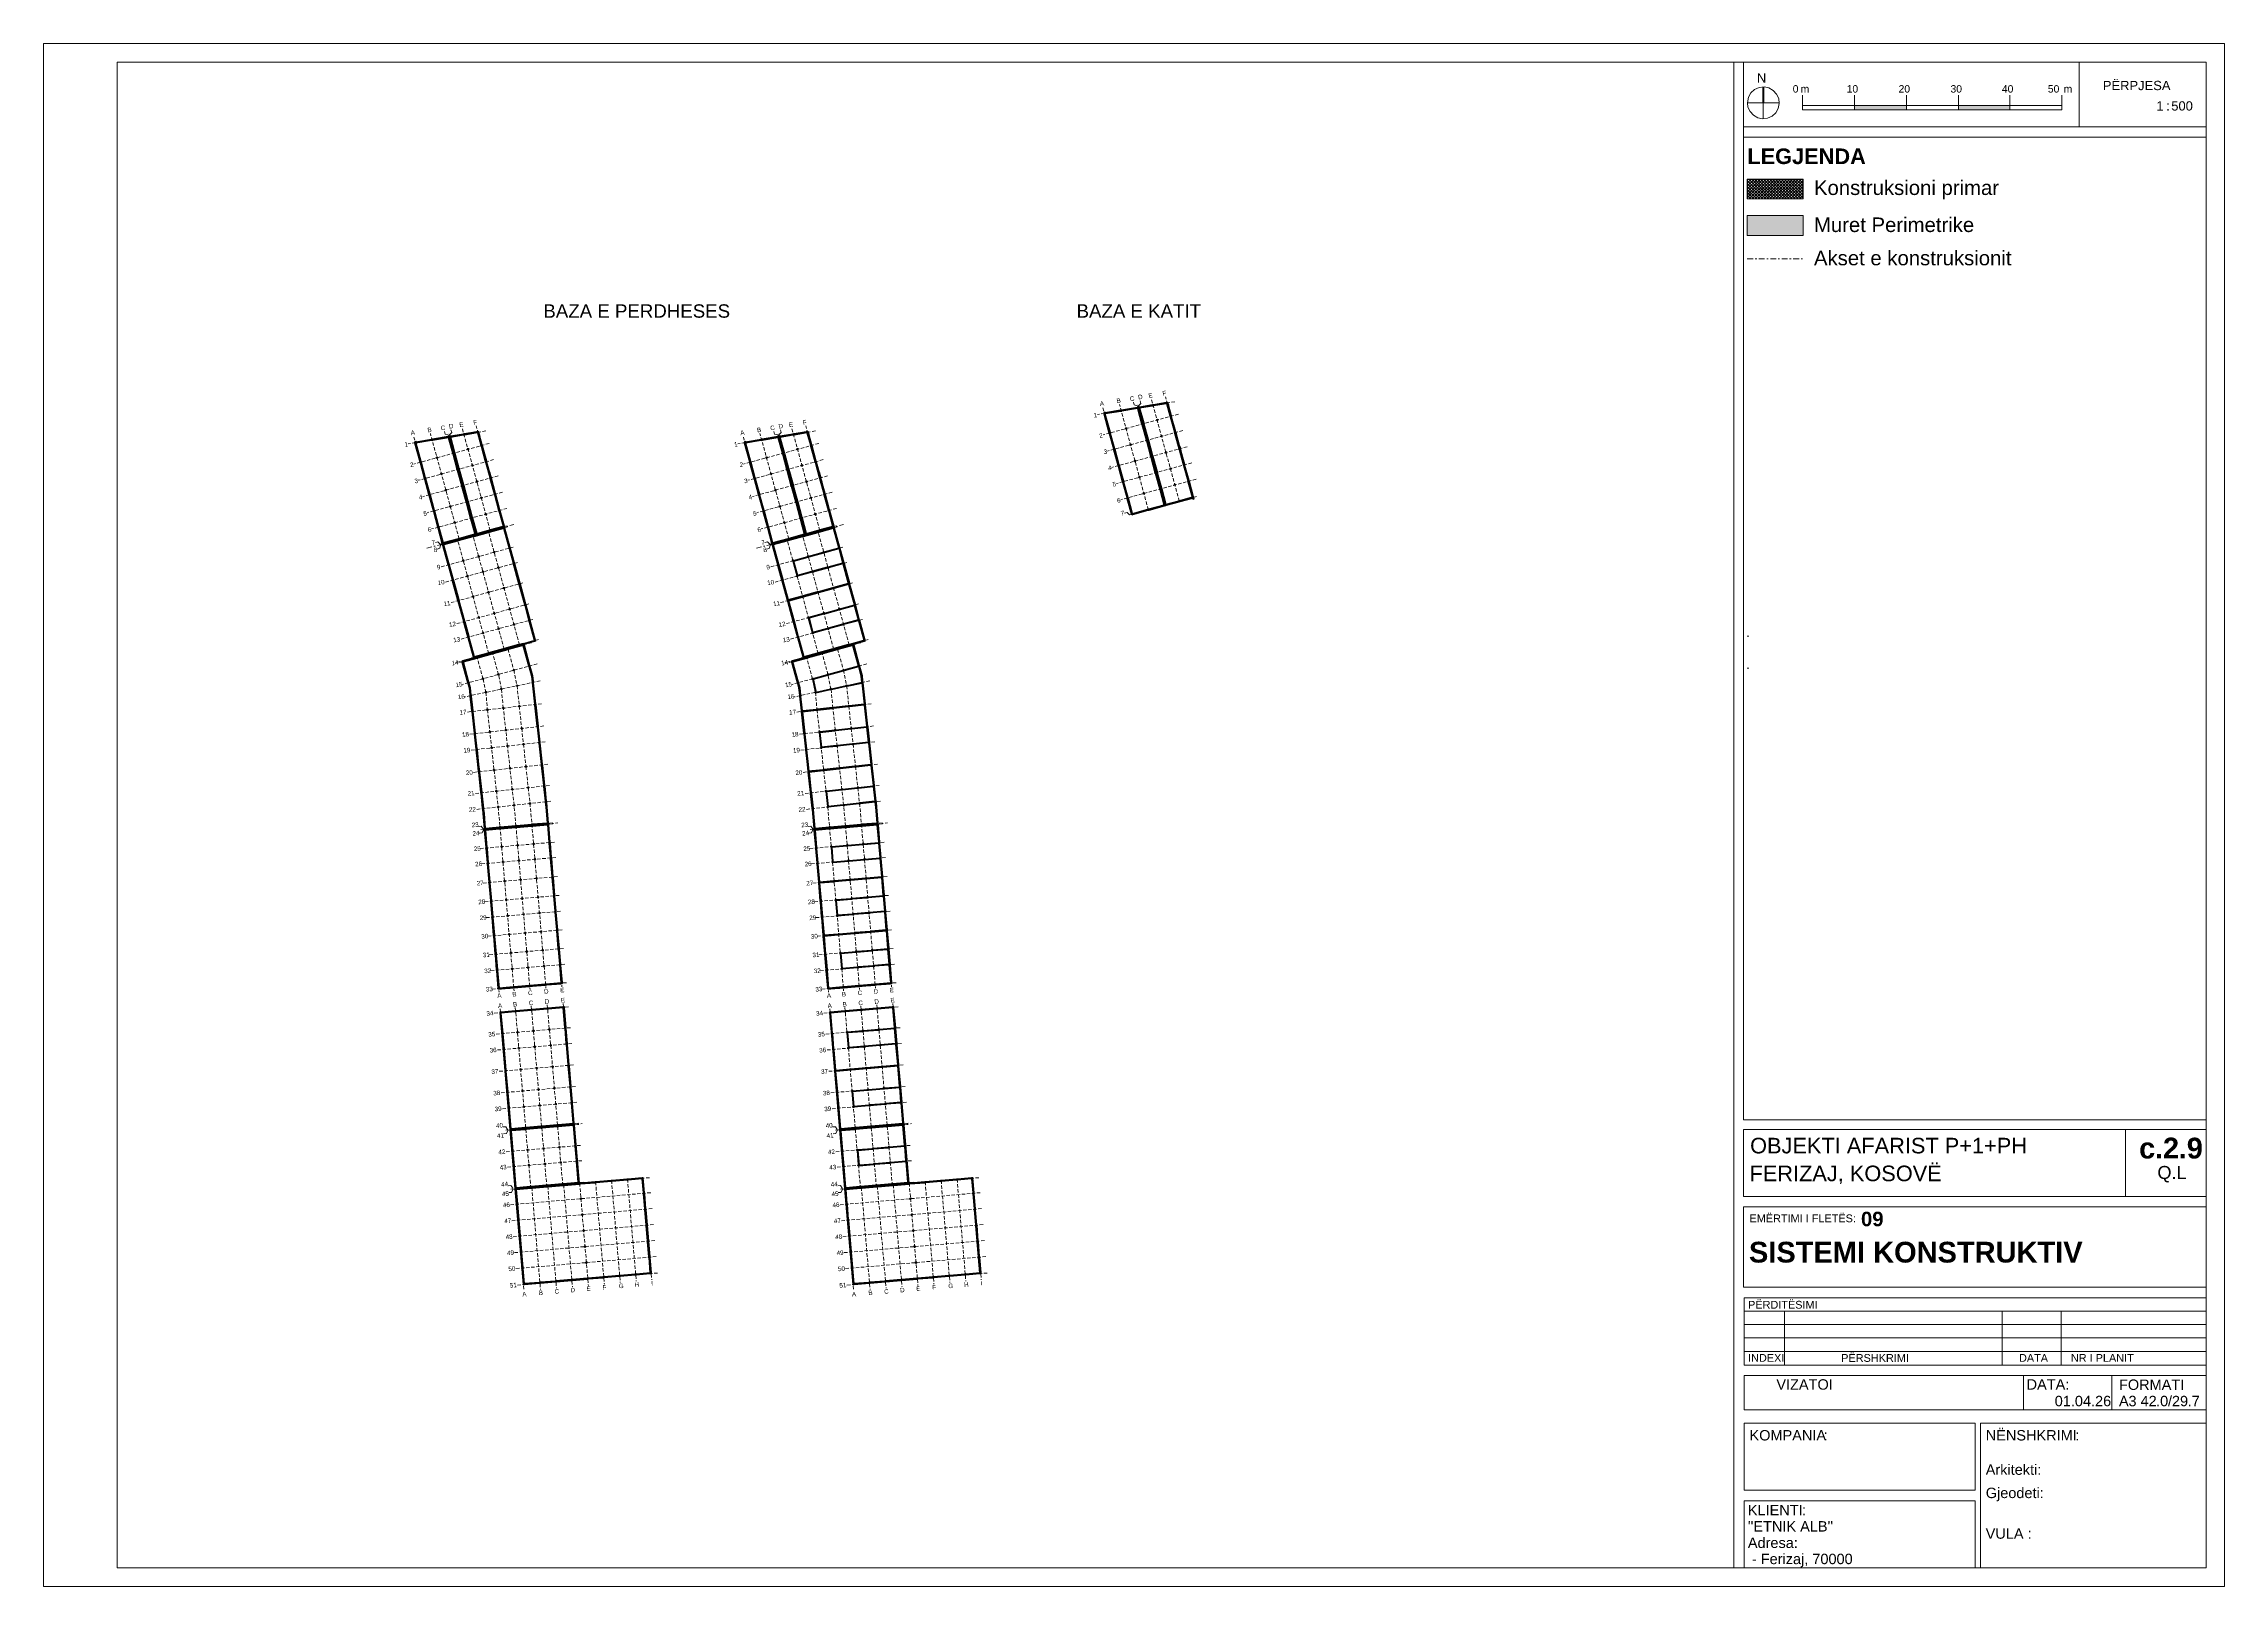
# Model space of a CAD drawing. Header units: millimetres. Extents: x 3404150 to 5321756, y 189673 to 670966.
# Drawn here: x 3990453 to 4671139, y 189673 to 670966 of the extents above; entities that cross this region are included whole.
import ezdxf

# ---------------------------------------------------------------- set-up
doc = ezdxf.new("R2010")
doc.units = ezdxf.units.MM
doc.header["$MEASUREMENT"] = 0
doc.set_wipeout_variables(frame=1)
for name, pattern in [('Dot & Dashed', [3351.388812, 1587.5, -881.944444, 0, -881.944368]), ('Hidden', [1587.5, 1058.333333, -529.166667]), ('Wipeout_Contour', [1000, 0, -1000])]:
    doc.linetypes.add(name, pattern=pattern)
for name, color, linetype, lineweight in [('2D Drafting - General_Pen_No__1', 7, 'Continuous', 13), ('Drawing & Figure_Pen_No__1', 7, 'Continuous', 13), ('Drawing & Figure_Pen_No__20', 1, 'Continuous', 0), ('New_Drawing & Figure_Pen_No__26', 5, 'Continuous', 35), ('New_Structural - Bearing_Pen_No__1', 7, 'Continuous', 13), ('New_Structural - Bearing_Pen_No__21', 7, 'Continuous', 35), ('New_Structural - Bearing_Pen_No__22', 8, 'Continuous', 35), ('Structural - Bearing_Pen_No__1', 7, 'Continuous', 13)]:
    doc.layers.add(name, color=color, linetype=linetype, lineweight=lineweight)
for name, color, linetype, lineweight, true_color in [('Drawing & Figure_Pen_No__164', 7, 'Continuous', 13, 0xf27e39), ('Drawing & Figure_Pen_No__44', 7, 'Continuous', 18, 0x029e21), ('New_2D Drafting - General_Pen_No__68', 7, 'Continuous', 20, 0xfd4435), ('New_Drawing & Figure_Pen_No__61', 7, 'Continuous', 20, 0x6a6a6a), ('New_Structural - Bearing_Pen_No__102', 7, 'Continuous', 13, 0xcccccc), ('New_Structural - Bearing_Pen_No__161', 7, 'Continuous', 13, 0x6a6a6a), ('New_Structural - Bearing_Pen_No__184', 7, 'Continuous', 0, 0xe8e8e8), ('New_Structural - Bearing_Pen_No__87', 7, 'Continuous', 20, 0x6a6a6a), ('Structural - Bearing_Pen_No__102', 7, 'Continuous', 13, 0xcccccc)]:
    doc.layers.add(name, color=color, linetype=linetype, lineweight=lineweight, true_color=true_color)
doc.layers.add('New_Structural - Bearing', color=7, linetype='Continuous')
doc.styles.add('GENERATED_STYLE_1', font='arial.ttf')
doc.styles.add('GENERATED_STYLE_2', font='arialbd.ttf')
pattern_1 = [(45, (0, 0), (-459.61939, 459.61939), []), (135, (0, 0), (459.61939, 459.61939), [])]

msp = doc.modelspace()

# ---------------------------------------------------------------- hatches: boundary and pattern name
at = {"layer": 'Drawing & Figure_Pen_No__1', "linetype": 'Continuous', "lineweight": 0, "true_color": 0xffffff}
for points in [[(4527441, 657469), (4527056, 657424), (4527056, 652480), (4527394, 652518)], [(4527441, 657469), (4527230, 657443), (4527056, 657424), (4527056, 652480), (4527394, 652518)]]:
    msp.add_hatch(color=7, dxfattribs=at).paths.add_polyline_path(points)
at = {"layer": 'Drawing & Figure_Pen_No__1', "linetype": 'Continuous', "lineweight": 0, "true_color": 0x000000}
for points in [[(4555704, 651633), (4555704, 650340), (4571911, 650340), (4571911, 651633)], [(4555704, 651633), (4555704, 650340), (4571911, 650340), (4571911, 651633)], [(4604149, 650340), (4604149, 651633), (4588117, 651633), (4588117, 650340)], [(4604149, 650340), (4604149, 651633), (4588117, 651633), (4588117, 650340)]]:
    msp.add_hatch(color=18, dxfattribs=at).paths.add_polyline_path(points)
at = {"layer": 'New_Structural - Bearing_Pen_No__1', "linetype": 'Continuous', "lineweight": 0, "true_color": 0x5f5f5f}
for points in [[(4106284, 546622), (4106319, 546599), (4106314, 546627)], [(4106284, 546622), (4106350, 546379), (4106355, 546380), (4106319, 546599)], [(4106350, 546379), (4106363, 546331), (4106355, 546380)], [(4106611, 546372), (4106363, 546331), (4107963, 540489), (4108204, 540555)], [(4106610, 546676), (4106651, 546429), (4111570, 547246), (4111529, 547492)], [(4116745, 548358), (4111825, 547541), (4111866, 547295), (4116785, 548111)], [(4117090, 548111), (4116872, 548075), (4118183, 543289), (4118424, 543355), (4117107, 548165), (4117081, 548161)], [(4117417, 548166), (4117169, 548124), (4118472, 543368), (4118713, 543434)], [(4121471, 549143), (4117416, 548470), (4117457, 548223), (4121512, 548896)], [(4121767, 549192), (4121808, 548945), (4125863, 549618), (4125823, 549865)], [(4126168, 549618), (4125950, 549582), (4127012, 545707), (4127253, 545773), (4126185, 549672), (4126159, 549667)], [(4127091, 545417), (4128399, 540643), (4128640, 540709), (4127332, 545483)], [(4108284, 540266), (4108043, 540200), (4109350, 535426), (4109591, 535492)], [(4118504, 543065), (4118262, 542999), (4119570, 538225), (4119811, 538291)], [(4118552, 543078), (4119859, 538304), (4120100, 538370), (4118793, 543144)], [(4119891, 538002), (4119649, 537936), (4120957, 533162), (4121198, 533228)], [(4120180, 538081), (4119938, 538015), (4121246, 533241), (4121487, 533307)], [(4128478, 540354), (4129785, 535580), (4130027, 535646), (4128719, 540420)], [(4109429, 535136), (4110737, 530362), (4110978, 530428), (4109671, 535203)], [(4121036, 532872), (4122344, 528098), (4122585, 528164), (4121277, 532938)], [(4121325, 532951), (4122633, 528177), (4122874, 528243), (4121567, 533017)], [(4130106, 535356), (4129865, 535290), (4131172, 530516), (4131414, 530582)], [(4111057, 530139), (4110816, 530073), (4112124, 525299), (4112365, 525365)], [(4112203, 525009), (4113511, 520235), (4113752, 520301), (4112444, 525076)], [(4122423, 527809), (4123731, 523035), (4123972, 523101), (4122664, 527875)], [(4122953, 527954), (4122712, 527888), (4124020, 523114), (4124261, 523180)], [(4131252, 530227), (4132559, 525453), (4132800, 525519), (4131493, 530293)], [(4132880, 525229), (4132639, 525163), (4133946, 520389), (4134187, 520455)], [(4113831, 520012), (4113590, 519946), (4114898, 515172), (4115139, 515238)], [(4119813, 516155), (4119879, 515914), (4124412, 517156), (4124346, 517397)], [(4120283, 516595), (4120349, 516354), (4125149, 517669), (4125083, 517910)], [(4124051, 522811), (4123810, 522745), (4125118, 517971), (4125359, 518037)], [(4124340, 522890), (4124099, 522824), (4125407, 518050), (4125648, 518116)], [(4129168, 518718), (4124635, 517476), (4124701, 517235), (4129234, 518476)], [(4129666, 519165), (4125709, 518081), (4125775, 517840), (4129732, 518924)], [(4133990, 520038), (4129457, 518797), (4129523, 518556), (4134056, 519797)], [(4129955, 519244), (4130021, 519003), (4133977, 520087), (4133911, 520328)], [(4134359, 519828), (4134118, 519762), (4135772, 513725), (4136013, 513791)], [(4115070, 514545), (4116723, 508507), (4116964, 508573), (4115311, 514611)], [(4119994, 516516), (4115200, 515203), (4115266, 514962), (4120060, 516275)], [(4115280, 514914), (4115346, 514672), (4119589, 515835), (4119523, 516076)], [(4136092, 513501), (4135851, 513435), (4137087, 508922), (4137328, 508988)], [(4117044, 508284), (4116803, 508218), (4118039, 503704), (4118280, 503770)], [(4137166, 508632), (4138833, 502546), (4139075, 502612), (4137408, 508698)], [(4118118, 503415), (4119785, 497329), (4120026, 497395), (4118359, 503481)], [(4119864, 497040), (4121584, 490761), (4121825, 490827), (4120105, 497106)], [(4139154, 502323), (4138913, 502257), (4140632, 495978), (4140874, 496044)], [(4121904, 490538), (4121663, 490472), (4122900, 485958), (4123141, 486024)], [(4140712, 495689), (4141948, 491175), (4142189, 491241), (4140953, 495755)], [(4142027, 490886), (4143681, 484846), (4143923, 484912), (4142268, 490952)], [(4123220, 485735), (4122979, 485669), (4124633, 479629), (4124874, 479695)], [(4134291, 482224), (4134357, 481983), (4138890, 483225), (4138824, 483466)], [(4135527, 482252), (4135593, 482011), (4140126, 483253), (4140060, 483494)], [(4139113, 483545), (4139179, 483304), (4140336, 483621), (4140270, 483862)], [(4121139, 478000), (4122869, 471686), (4123110, 471752), (4121380, 478066)], [(4121349, 478369), (4121415, 478128), (4125659, 479290), (4125593, 479531)], [(4124935, 479662), (4125001, 479421), (4129245, 480583), (4129179, 480824)], [(4125882, 479610), (4125948, 479369), (4130481, 480611), (4130415, 480852)], [(4129468, 480904), (4129534, 480662), (4134067, 481904), (4134001, 482145)], [(4135238, 482173), (4130705, 480931), (4130771, 480690), (4135304, 481932)], [(4140188, 483218), (4141917, 476903), (4142158, 476969), (4140429, 483284)], [(4141997, 476614), (4142803, 473668), (4142628, 475254), (4142238, 476680)], [(4123177, 471459), (4122948, 471396), (4123344, 469953)], [(4123177, 471459), (4123344, 469953), (4123590, 470000), (4123189, 471462)], [(4123344, 469953), (4123765, 468414), (4123590, 470000)], [(4123344, 469953), (4123592, 467704), (4123840, 467731), (4123765, 468414)], [(4142628, 475254), (4142803, 473668), (4143050, 473715)], [(4142803, 473668), (4143225, 472130), (4143050, 473715)], [(4143225, 472130), (4142803, 473668), (4143009, 471806), (4143236, 471854), (4143276, 471666)], [(4143042, 471507), (4143769, 464922), (4144018, 464950), (4143288, 471559)], [(4123873, 467433), (4123625, 467405), (4124029, 463750), (4124277, 463778)], [(4124277, 463778), (4124029, 463750), (4124139, 462754), (4124387, 462782)], [(4144051, 464652), (4143802, 464624), (4144532, 458016), (4144780, 458044)], [(4124420, 462484), (4124171, 462456), (4124901, 455848), (4125150, 455876)], [(4144813, 457746), (4144565, 457718), (4145079, 453067), (4145327, 453094)], [(4125183, 455578), (4124934, 455550), (4125448, 450898), (4125696, 450926)], [(4125481, 450600), (4125983, 446058), (4126231, 446085), (4125729, 450628)], [(4145360, 452796), (4145112, 452768), (4145847, 446111), (4146095, 446138)], [(4126231, 446085), (4125983, 446058), (4126217, 443937), (4126216, 443949), (4126464, 443976)], [(4126248, 443651), (4126942, 437374), (4127190, 437401), (4126497, 443678)], [(4146130, 445822), (4145882, 445795), (4146572, 439542), (4146821, 439569), (4146130, 445827), (4146129, 445827)], [(4127223, 437103), (4126975, 437075), (4127488, 432425), (4127737, 432452)], [(4146605, 439243), (4147119, 434593), (4147367, 434620), (4146854, 439271)], [(4127521, 432127), (4127671, 430770), (4127920, 430794), (4127770, 432154)], [(4127920, 430794), (4127671, 430770), (4128062, 426134), (4128063, 426134), (4128059, 426184), (4128307, 426205)], [(4147400, 434322), (4147152, 434295), (4147317, 432799), (4147566, 432823)], [(4147317, 432799), (4147317, 432799), (4147736, 427875), (4147985, 427896), (4147989, 427846), (4147990, 427847), (4147566, 432823)], [(4128114, 425536), (4128576, 420162), (4128825, 420183), (4128363, 425558)], [(4128362, 426160), (4128383, 425911), (4132767, 426287), (4132746, 426536)], [(4132771, 426238), (4128387, 425861), (4128409, 425612), (4132793, 425988)], [(4137727, 426965), (4133045, 426562), (4133066, 426313), (4137749, 426715)], [(4133070, 426263), (4133092, 426014), (4137774, 426417), (4137753, 426666)], [(4142709, 427393), (4138026, 426990), (4138048, 426741), (4142730, 427144)], [(4138052, 426691), (4138073, 426442), (4142756, 426845), (4142735, 427094)], [(4143008, 427418), (4143029, 427169), (4147712, 427572), (4147691, 427821)], [(4147716, 427522), (4143033, 427119), (4143055, 426870), (4147738, 427273)], [(4148041, 427249), (4147792, 427227), (4148254, 421853), (4148503, 421874)], [(4128851, 419884), (4128602, 419863), (4128987, 415380), (4129236, 415401)], [(4148528, 421575), (4148279, 421554), (4148665, 417071), (4148914, 417092)], [(4148939, 416793), (4148690, 416772), (4149177, 411102), (4149427, 411123)], [(4129262, 415102), (4129013, 415081), (4129500, 409410), (4129749, 409432)], [(4129775, 409133), (4129526, 409112), (4130003, 403563), (4130252, 403585)], [(4149452, 410824), (4149203, 410803), (4149680, 405254), (4149929, 405276)], [(4130028, 403264), (4130429, 398601), (4130678, 398623), (4130277, 403286)], [(4149955, 404977), (4149706, 404955), (4150106, 400292), (4150355, 400314)], [(4130704, 398324), (4130455, 398303), (4130926, 392812), (4131176, 392833)], [(4150381, 400015), (4150132, 399994), (4150604, 394503), (4150853, 394524)], [(4131201, 392534), (4130952, 392513), (4131425, 387014), (4131674, 387036)], [(4150879, 394225), (4150630, 394204), (4151102, 388705), (4151351, 388727)], [(4151377, 388428), (4151128, 388406), (4151529, 383744), (4151778, 383765)], [(4131450, 386715), (4131851, 382053), (4132100, 382074), (4131699, 386737)], [(4132126, 381775), (4131877, 381754), (4132344, 376318), (4132593, 376339)], [(4151803, 383466), (4151554, 383445), (4152021, 378009), (4152270, 378030)], [(4132647, 376294), (4132669, 376044), (4137052, 376421), (4137031, 376670)], [(4142013, 377098), (4137330, 376696), (4137351, 376447), (4142034, 376849)], [(4146994, 377526), (4142311, 377124), (4142333, 376875), (4147016, 377277)], [(4147293, 377552), (4147315, 377303), (4151997, 377706), (4151976, 377955)]]:
    msp.add_hatch(color=251, dxfattribs=at).paths.add_polyline_path(points)
at = {"layer": 'New_Structural - Bearing_Pen_No__102', "linetype": 'Continuous', "lineweight": 13, "true_color": 0xcccccc}
h = msp.add_hatch(dxfattribs=at)
h.set_pattern_fill('CONCRETE_BLOCK', color=254, style=0, pattern_type=2)
h.set_pattern_definition(pattern_1)
h.paths.add_polyline_path([(4336576, 558248), (4332521, 557575), (4332562, 557328), (4336617, 558002)])
h = msp.add_hatch(dxfattribs=at)
h.set_pattern_fill('CONCRETE_BLOCK', color=254, style=0, pattern_type=2)
h.set_pattern_definition(pattern_1)
h.paths.add_polyline_path([(4336872, 558297), (4336913, 558051), (4340968, 558724), (4340927, 558970)])
h = msp.add_hatch(dxfattribs=at)
h.set_pattern_fill('CONCRETE_BLOCK', color=254, style=0, pattern_type=2)
h.set_pattern_definition(pattern_1)
h.paths.add_polyline_path([(4341217, 559041), (4340056, 558848), (4340059, 558828), (4341223, 559022)])
h = msp.add_hatch(dxfattribs=at)
h.set_pattern_fill('CONCRETE_BLOCK', color=254, style=0, pattern_type=2)
h.set_pattern_definition(pattern_1)
h.paths.add_polyline_path([(4341272, 558724), (4341055, 558688), (4342116, 554812), (4342358, 554878), (4341290, 558777), (4341264, 558773)])
h = msp.add_hatch(dxfattribs=at)
h.set_pattern_fill('CONCRETE_BLOCK', color=254, style=0, pattern_type=2)
h.set_pattern_definition(pattern_1)
h.paths.add_polyline_path([(4341237, 559044), (4341217, 559041), (4341223, 559022)])
h = msp.add_hatch(dxfattribs=at)
h.set_pattern_fill('CONCRETE_BLOCK', color=254, style=0, pattern_type=2)
h.set_pattern_definition(pattern_1)
h.paths.add_polyline_path([(4341223, 559022), (4341243, 559025), (4341237, 559044)])
h = msp.add_hatch(dxfattribs=at)
h.set_pattern_fill('CONCRETE_BLOCK', color=254, style=0, pattern_type=2)
h.set_pattern_definition(pattern_1)
h.paths.add_polyline_path([(4341223, 559022), (4341540, 557862), (4341560, 557867), (4341243, 559025)])
h = msp.add_hatch(dxfattribs=at)
h.set_pattern_fill('CONCRETE_BLOCK', color=254, style=0, pattern_type=2)
h.set_pattern_definition(pattern_1)
h.paths.add_polyline_path([(4341290, 558777), (4341223, 559020), (4341264, 558773)])
h = msp.add_hatch(dxfattribs=at)
h.set_pattern_fill('CONCRETE_BLOCK', color=254, style=0, pattern_type=2)
h.set_pattern_definition(pattern_1)
h.paths.add_polyline_path([(4321388, 555727), (4321424, 555705), (4321419, 555732)])
h = msp.add_hatch(dxfattribs=at)
h.set_pattern_fill('CONCRETE_BLOCK', color=254, style=0, pattern_type=2)
h.set_pattern_definition(pattern_1)
h.paths.add_polyline_path([(4321388, 555727), (4321455, 555485), (4321460, 555485), (4321424, 555705)])
h = msp.add_hatch(dxfattribs=at)
h.set_pattern_fill('CONCRETE_BLOCK', color=254, style=0, pattern_type=2)
h.set_pattern_definition(pattern_1)
h.paths.add_polyline_path([(4321455, 555485), (4321468, 555436), (4321460, 555485)])
h = msp.add_hatch(dxfattribs=at)
h.set_pattern_fill('CONCRETE_BLOCK', color=254, style=0, pattern_type=2)
h.set_pattern_definition(pattern_1)
h.paths.add_polyline_path([(4321716, 555477), (4321468, 555436), (4323068, 549595), (4323309, 549661)])
h = msp.add_hatch(dxfattribs=at)
h.set_pattern_fill('CONCRETE_BLOCK', color=254, style=0, pattern_type=2)
h.set_pattern_definition(pattern_1)
h.paths.add_polyline_path([(4321715, 555781), (4321756, 555535), (4326675, 556351), (4326634, 556598)])
h = msp.add_hatch(dxfattribs=at)
h.set_pattern_fill('CONCRETE_BLOCK', color=254, style=0, pattern_type=2)
h.set_pattern_definition(pattern_1)
h.paths.add_polyline_path([(4331849, 557464), (4326930, 556647), (4326971, 556400), (4331890, 557217)])
h = msp.add_hatch(dxfattribs=at)
h.set_pattern_fill('CONCRETE_BLOCK', color=254, style=0, pattern_type=2)
h.set_pattern_definition(pattern_1)
h.paths.add_polyline_path([(4332194, 557217), (4331977, 557181), (4333288, 552394), (4333529, 552460), (4332212, 557270), (4332186, 557266)])
h = msp.add_hatch(dxfattribs=at)
h.set_pattern_fill('CONCRETE_BLOCK', color=254, style=0, pattern_type=2)
h.set_pattern_definition(pattern_1)
h.paths.add_polyline_path([(4332212, 557270), (4332145, 557513), (4332186, 557266)])
h = msp.add_hatch(dxfattribs=at)
h.set_pattern_fill('CONCRETE_BLOCK', color=254, style=0, pattern_type=2)
h.set_pattern_definition(pattern_1)
h.paths.add_polyline_path([(4332195, 557521), (4332230, 557498), (4332225, 557526)])
h = msp.add_hatch(dxfattribs=at)
h.set_pattern_fill('CONCRETE_BLOCK', color=254, style=0, pattern_type=2)
h.set_pattern_definition(pattern_1)
h.paths.add_polyline_path([(4332195, 557521), (4332261, 557278), (4332266, 557279), (4332230, 557498)])
h = msp.add_hatch(dxfattribs=at)
h.set_pattern_fill('CONCRETE_BLOCK', color=254, style=0, pattern_type=2)
h.set_pattern_definition(pattern_1)
h.paths.add_polyline_path([(4332266, 557279), (4332261, 557278), (4332274, 557230)])
h = msp.add_hatch(dxfattribs=at)
h.set_pattern_fill('CONCRETE_BLOCK', color=254, style=0, pattern_type=2)
h.set_pattern_definition(pattern_1)
h.paths.add_polyline_path([(4332522, 557271), (4332274, 557230), (4333577, 552473), (4333818, 552539)])
h = msp.add_hatch(dxfattribs=at)
h.set_pattern_fill('CONCRETE_BLOCK', color=254, style=0, pattern_type=2)
h.set_pattern_definition(pattern_1)
h.paths.add_polyline_path([(4333608, 552171), (4333367, 552105), (4334675, 547331), (4334916, 547397)])
h = msp.add_hatch(dxfattribs=at)
h.set_pattern_fill('CONCRETE_BLOCK', color=254, style=0, pattern_type=2)
h.set_pattern_definition(pattern_1)
h.paths.add_polyline_path([(4333656, 552184), (4334964, 547410), (4335205, 547476), (4333898, 552250)])
h = msp.add_hatch(dxfattribs=at)
h.set_pattern_fill('CONCRETE_BLOCK', color=254, style=0, pattern_type=2)
h.set_pattern_definition(pattern_1)
h.paths.add_polyline_path([(4341543, 557853), (4341654, 557446), (4341674, 557451), (4341562, 557858)])
h = msp.add_hatch(dxfattribs=at)
h.set_pattern_fill('CONCRETE_BLOCK', color=254, style=0, pattern_type=2)
h.set_pattern_definition(pattern_1)
h.paths.add_polyline_path([(4342196, 554523), (4343503, 549749), (4343745, 549815), (4342437, 554589)])
h = msp.add_hatch(dxfattribs=at)
h.set_pattern_fill('CONCRETE_BLOCK', color=254, style=0, pattern_type=2)
h.set_pattern_definition(pattern_1)
h.paths.add_polyline_path([(4117107, 548165), (4117040, 548407), (4117081, 548161)])
h = msp.add_hatch(dxfattribs=at)
h.set_pattern_fill('CONCRETE_BLOCK', color=254, style=0, pattern_type=2)
h.set_pattern_definition(pattern_1)
h.paths.add_polyline_path([(4117090, 548415), (4117125, 548393), (4117120, 548420)])
h = msp.add_hatch(dxfattribs=at)
h.set_pattern_fill('CONCRETE_BLOCK', color=254, style=0, pattern_type=2)
h.set_pattern_definition(pattern_1)
h.paths.add_polyline_path([(4117090, 548415), (4117156, 548173), (4117161, 548174), (4117125, 548393)])
h = msp.add_hatch(dxfattribs=at)
h.set_pattern_fill('CONCRETE_BLOCK', color=254, style=0, pattern_type=2)
h.set_pattern_definition(pattern_1)
h.paths.add_polyline_path([(4117161, 548174), (4117156, 548173), (4117169, 548124)])
h = msp.add_hatch(dxfattribs=at)
h.set_pattern_fill('CONCRETE_BLOCK', color=254, style=0, pattern_type=2)
h.set_pattern_definition(pattern_1)
h.paths.add_polyline_path([(4126113, 549935), (4124951, 549743), (4124954, 549723), (4126118, 549916)])
h = msp.add_hatch(dxfattribs=at)
h.set_pattern_fill('CONCRETE_BLOCK', color=254, style=0, pattern_type=2)
h.set_pattern_definition(pattern_1)
h.paths.add_polyline_path([(4126132, 549939), (4126113, 549935), (4126118, 549916)])
h = msp.add_hatch(dxfattribs=at)
h.set_pattern_fill('CONCRETE_BLOCK', color=254, style=0, pattern_type=2)
h.set_pattern_definition(pattern_1)
h.paths.add_polyline_path([(4126118, 549916), (4126138, 549919), (4126132, 549939)])
h = msp.add_hatch(dxfattribs=at)
h.set_pattern_fill('CONCRETE_BLOCK', color=254, style=0, pattern_type=2)
h.set_pattern_definition(pattern_1)
h.paths.add_polyline_path([(4126118, 549916), (4126435, 548757), (4126455, 548762), (4126138, 549919)])
h = msp.add_hatch(dxfattribs=at)
h.set_pattern_fill('CONCRETE_BLOCK', color=254, style=0, pattern_type=2)
h.set_pattern_definition(pattern_1)
h.paths.add_polyline_path([(4126185, 549672), (4126118, 549914), (4126159, 549667)])
h = msp.add_hatch(dxfattribs=at)
h.set_pattern_fill('CONCRETE_BLOCK', color=254, style=0, pattern_type=2)
h.set_pattern_definition(pattern_1)
h.paths.add_polyline_path([(4126438, 548747), (4126549, 548341), (4126569, 548346), (4126457, 548752)])
h = msp.add_hatch(dxfattribs=at)
h.set_pattern_fill('CONCRETE_BLOCK', color=254, style=0, pattern_type=2)
h.set_pattern_definition(pattern_1)
h.paths.add_polyline_path([(4209157, 546622), (4209192, 546599), (4209187, 546627)])
h = msp.add_hatch(dxfattribs=at)
h.set_pattern_fill('CONCRETE_BLOCK', color=254, style=0, pattern_type=2)
h.set_pattern_definition(pattern_1)
h.paths.add_polyline_path([(4209157, 546622), (4209223, 546379), (4209228, 546380), (4209192, 546599)])
h = msp.add_hatch(dxfattribs=at)
h.set_pattern_fill('CONCRETE_BLOCK', color=254, style=0, pattern_type=2)
h.set_pattern_definition(pattern_1)
h.paths.add_polyline_path([(4209223, 546379), (4209236, 546331), (4209228, 546380)])
h = msp.add_hatch(dxfattribs=at)
h.set_pattern_fill('CONCRETE_BLOCK', color=254, style=0, pattern_type=2)
h.set_pattern_definition(pattern_1)
h.paths.add_polyline_path([(4209484, 546372), (4209236, 546331), (4210836, 540489), (4211078, 540555)])
h = msp.add_hatch(dxfattribs=at)
h.set_pattern_fill('CONCRETE_BLOCK', color=254, style=0, pattern_type=2)
h.set_pattern_definition(pattern_1)
h.paths.add_polyline_path([(4209483, 546676), (4209524, 546429), (4214443, 547246), (4214403, 547492)])
h = msp.add_hatch(dxfattribs=at)
h.set_pattern_fill('CONCRETE_BLOCK', color=254, style=0, pattern_type=2)
h.set_pattern_definition(pattern_1)
h.paths.add_polyline_path([(4219618, 548358), (4214698, 547541), (4214739, 547295), (4219659, 548111)])
h = msp.add_hatch(dxfattribs=at)
h.set_pattern_fill('CONCRETE_BLOCK', color=254, style=0, pattern_type=2)
h.set_pattern_definition(pattern_1)
h.paths.add_polyline_path([(4219963, 548111), (4219745, 548075), (4221056, 543289), (4221298, 543355), (4219980, 548165), (4219955, 548161)])
h = msp.add_hatch(dxfattribs=at)
h.set_pattern_fill('CONCRETE_BLOCK', color=254, style=0, pattern_type=2)
h.set_pattern_definition(pattern_1)
h.paths.add_polyline_path([(4219980, 548165), (4219914, 548407), (4219955, 548161)])
h = msp.add_hatch(dxfattribs=at)
h.set_pattern_fill('CONCRETE_BLOCK', color=254, style=0, pattern_type=2)
h.set_pattern_definition(pattern_1)
h.paths.add_polyline_path([(4219963, 548415), (4219998, 548393), (4219993, 548420)])
h = msp.add_hatch(dxfattribs=at)
h.set_pattern_fill('CONCRETE_BLOCK', color=254, style=0, pattern_type=2)
h.set_pattern_definition(pattern_1)
h.paths.add_polyline_path([(4219963, 548415), (4220029, 548173), (4220034, 548174), (4219998, 548393)])
h = msp.add_hatch(dxfattribs=at)
h.set_pattern_fill('CONCRETE_BLOCK', color=254, style=0, pattern_type=2)
h.set_pattern_definition(pattern_1)
h.paths.add_polyline_path([(4220034, 548174), (4220029, 548173), (4220043, 548124)])
h = msp.add_hatch(dxfattribs=at)
h.set_pattern_fill('CONCRETE_BLOCK', color=254, style=0, pattern_type=2)
h.set_pattern_definition(pattern_1)
h.paths.add_polyline_path([(4220291, 548166), (4220043, 548124), (4221345, 543368), (4221587, 543434)])
h = msp.add_hatch(dxfattribs=at)
h.set_pattern_fill('CONCRETE_BLOCK', color=254, style=0, pattern_type=2)
h.set_pattern_definition(pattern_1)
h.paths.add_polyline_path([(4224345, 549143), (4220289, 548470), (4220330, 548223), (4224386, 548896)])
h = msp.add_hatch(dxfattribs=at)
h.set_pattern_fill('CONCRETE_BLOCK', color=254, style=0, pattern_type=2)
h.set_pattern_definition(pattern_1)
h.paths.add_polyline_path([(4224641, 549192), (4224681, 548945), (4228737, 549618), (4228696, 549865)])
h = msp.add_hatch(dxfattribs=at)
h.set_pattern_fill('CONCRETE_BLOCK', color=254, style=0, pattern_type=2)
h.set_pattern_definition(pattern_1)
h.paths.add_polyline_path([(4228986, 549935), (4227824, 549743), (4227827, 549723), (4228991, 549916)])
h = msp.add_hatch(dxfattribs=at)
h.set_pattern_fill('CONCRETE_BLOCK', color=254, style=0, pattern_type=2)
h.set_pattern_definition(pattern_1)
h.paths.add_polyline_path([(4229041, 549618), (4228823, 549582), (4229885, 545707), (4230126, 545773), (4229058, 549672), (4229033, 549667)])
h = msp.add_hatch(dxfattribs=at)
h.set_pattern_fill('CONCRETE_BLOCK', color=254, style=0, pattern_type=2)
h.set_pattern_definition(pattern_1)
h.paths.add_polyline_path([(4229006, 549939), (4228986, 549935), (4228991, 549916)])
h = msp.add_hatch(dxfattribs=at)
h.set_pattern_fill('CONCRETE_BLOCK', color=254, style=0, pattern_type=2)
h.set_pattern_definition(pattern_1)
h.paths.add_polyline_path([(4228991, 549916), (4229011, 549919), (4229006, 549939)])
h = msp.add_hatch(dxfattribs=at)
h.set_pattern_fill('CONCRETE_BLOCK', color=254, style=0, pattern_type=2)
h.set_pattern_definition(pattern_1)
h.paths.add_polyline_path([(4228991, 549916), (4229309, 548757), (4229328, 548762), (4229011, 549919)])
h = msp.add_hatch(dxfattribs=at)
h.set_pattern_fill('CONCRETE_BLOCK', color=254, style=0, pattern_type=2)
h.set_pattern_definition(pattern_1)
h.paths.add_polyline_path([(4229058, 549672), (4228992, 549914), (4229033, 549667)])
h = msp.add_hatch(dxfattribs=at)
h.set_pattern_fill('CONCRETE_BLOCK', color=254, style=0, pattern_type=2)
h.set_pattern_definition(pattern_1)
h.paths.add_polyline_path([(4229311, 548747), (4229423, 548341), (4229442, 548346), (4229331, 548752)])
h = msp.add_hatch(dxfattribs=at)
h.set_pattern_fill('CONCRETE_BLOCK', color=254, style=0, pattern_type=2)
h.set_pattern_definition(pattern_1)
h.paths.add_polyline_path([(4229964, 545417), (4231272, 540643), (4231513, 540709), (4230205, 545483)])
h = msp.add_hatch(dxfattribs=at)
h.set_pattern_fill('CONCRETE_BLOCK', color=254, style=0, pattern_type=2)
h.set_pattern_definition(pattern_1)
h.paths.add_polyline_path([(4323388, 549372), (4323147, 549305), (4324455, 544531), (4324696, 544597)])
h = msp.add_hatch(dxfattribs=at)
h.set_pattern_fill('CONCRETE_BLOCK', color=254, style=0, pattern_type=2)
h.set_pattern_definition(pattern_1)
h.paths.add_polyline_path([(4334995, 547107), (4334754, 547041), (4336062, 542267), (4336303, 542333)])
h = msp.add_hatch(dxfattribs=at)
h.set_pattern_fill('CONCRETE_BLOCK', color=254, style=0, pattern_type=2)
h.set_pattern_definition(pattern_1)
h.paths.add_polyline_path([(4335284, 547186), (4335043, 547120), (4336351, 542346), (4336592, 542412)])
h = msp.add_hatch(dxfattribs=at)
h.set_pattern_fill('CONCRETE_BLOCK', color=254, style=0, pattern_type=2)
h.set_pattern_definition(pattern_1)
h.paths.add_polyline_path([(4343583, 549459), (4344890, 544685), (4345131, 544751), (4343824, 549525)])
h = msp.add_hatch(dxfattribs=at)
h.set_pattern_fill('CONCRETE_BLOCK', color=254, style=0, pattern_type=2)
h.set_pattern_definition(pattern_1)
h.paths.add_polyline_path([(4344691, 546358), (4345009, 545197), (4345029, 545202), (4344711, 546363)])
h = msp.add_hatch(dxfattribs=at)
h.set_pattern_fill('CONCRETE_BLOCK', color=254, style=0, pattern_type=2)
h.set_pattern_definition(pattern_1)
h.paths.add_polyline_path([(4345012, 545187), (4345091, 544898), (4345111, 544903), (4345031, 545193)])
h = msp.add_hatch(dxfattribs=at)
h.set_pattern_fill('CONCRETE_BLOCK', color=254, style=0, pattern_type=2)
h.set_pattern_definition(pattern_1)
h.paths.add_polyline_path([(4345094, 544888), (4345358, 543924), (4345377, 543929), (4345113, 544894)])
h = msp.add_hatch(dxfattribs=at)
h.set_pattern_fill('CONCRETE_BLOCK', color=254, style=0, pattern_type=2)
h.set_pattern_definition(pattern_1)
h.paths.add_polyline_path([(4211157, 540266), (4210916, 540200), (4212223, 535426), (4212464, 535492)])
h = msp.add_hatch(dxfattribs=at)
h.set_pattern_fill('CONCRETE_BLOCK', color=254, style=0, pattern_type=2)
h.set_pattern_definition(pattern_1)
h.paths.add_polyline_path([(4221377, 543065), (4221136, 542999), (4222443, 538225), (4222684, 538291)])
h = msp.add_hatch(dxfattribs=at)
h.set_pattern_fill('CONCRETE_BLOCK', color=254, style=0, pattern_type=2)
h.set_pattern_definition(pattern_1)
h.paths.add_polyline_path([(4221425, 543078), (4222732, 538304), (4222974, 538370), (4221666, 543144)])
h = msp.add_hatch(dxfattribs=at)
h.set_pattern_fill('CONCRETE_BLOCK', color=254, style=0, pattern_type=2)
h.set_pattern_definition(pattern_1)
h.paths.add_polyline_path([(4222764, 538002), (4222523, 537936), (4223830, 533162), (4224071, 533228)])
h = msp.add_hatch(dxfattribs=at)
h.set_pattern_fill('CONCRETE_BLOCK', color=254, style=0, pattern_type=2)
h.set_pattern_definition(pattern_1)
h.paths.add_polyline_path([(4223053, 538081), (4222812, 538015), (4224119, 533241), (4224360, 533307)])
h = msp.add_hatch(dxfattribs=at)
h.set_pattern_fill('CONCRETE_BLOCK', color=254, style=0, pattern_type=2)
h.set_pattern_definition(pattern_1)
h.paths.add_polyline_path([(4231351, 540354), (4232659, 535580), (4232900, 535646), (4231592, 540420)])
h = msp.add_hatch(dxfattribs=at)
h.set_pattern_fill('CONCRETE_BLOCK', color=254, style=0, pattern_type=2)
h.set_pattern_definition(pattern_1)
h.paths.add_polyline_path([(4324534, 544242), (4325842, 539468), (4326083, 539534), (4324775, 544308)])
h = msp.add_hatch(dxfattribs=at)
h.set_pattern_fill('CONCRETE_BLOCK', color=254, style=0, pattern_type=2)
h.set_pattern_definition(pattern_1)
h.paths.add_polyline_path([(4326162, 539245), (4325921, 539178), (4327229, 534404), (4327470, 534470)])
h = msp.add_hatch(dxfattribs=at)
h.set_pattern_fill('CONCRETE_BLOCK', color=254, style=0, pattern_type=2)
h.set_pattern_definition(pattern_1)
h.paths.add_polyline_path([(4336141, 541978), (4337449, 537204), (4337690, 537270), (4336382, 542044)])
h = msp.add_hatch(dxfattribs=at)
h.set_pattern_fill('CONCRETE_BLOCK', color=254, style=0, pattern_type=2)
h.set_pattern_definition(pattern_1)
h.paths.add_polyline_path([(4336430, 542057), (4337738, 537283), (4337979, 537349), (4336671, 542123)])
h = msp.add_hatch(dxfattribs=at)
h.set_pattern_fill('CONCRETE_BLOCK', color=254, style=0, pattern_type=2)
h.set_pattern_definition(pattern_1)
h.paths.add_polyline_path([(4345211, 544462), (4344970, 544396), (4346277, 539622), (4346518, 539688)])
h = msp.add_hatch(dxfattribs=at)
h.set_pattern_fill('CONCRETE_BLOCK', color=254, style=0, pattern_type=2)
h.set_pattern_definition(pattern_1)
h.paths.add_polyline_path([(4345361, 543914), (4345545, 543243), (4345564, 543248), (4345380, 543919)])
h = msp.add_hatch(dxfattribs=at)
h.set_pattern_fill('CONCRETE_BLOCK', color=254, style=0, pattern_type=2)
h.set_pattern_definition(pattern_1)
h.paths.add_polyline_path([(4346356, 539332), (4347664, 534558), (4347905, 534624), (4346598, 539398)])
h = msp.add_hatch(dxfattribs=at)
h.set_pattern_fill('CONCRETE_BLOCK', color=254, style=0, pattern_type=2)
h.set_pattern_definition(pattern_1)
h.paths.add_polyline_path([(4129587, 537252), (4129905, 536091), (4129924, 536097), (4129606, 537258)])
h = msp.add_hatch(dxfattribs=at)
h.set_pattern_fill('CONCRETE_BLOCK', color=254, style=0, pattern_type=2)
h.set_pattern_definition(pattern_1)
h.paths.add_polyline_path([(4129907, 536082), (4129986, 535792), (4130006, 535798), (4129926, 536087)])
h = msp.add_hatch(dxfattribs=at)
h.set_pattern_fill('CONCRETE_BLOCK', color=254, style=0, pattern_type=2)
h.set_pattern_definition(pattern_1)
h.paths.add_polyline_path([(4129989, 535783), (4130253, 534818), (4130273, 534824), (4130008, 535788)])
h = msp.add_hatch(dxfattribs=at)
h.set_pattern_fill('CONCRETE_BLOCK', color=254, style=0, pattern_type=2)
h.set_pattern_definition(pattern_1)
h.paths.add_polyline_path([(4130256, 534809), (4130440, 534137), (4130459, 534143), (4130275, 534814)])
h = msp.add_hatch(dxfattribs=at)
h.set_pattern_fill('CONCRETE_BLOCK', color=254, style=0, pattern_type=2)
h.set_pattern_definition(pattern_1)
h.paths.add_polyline_path([(4212303, 535136), (4213610, 530362), (4213851, 530428), (4212544, 535203)])
h = msp.add_hatch(dxfattribs=at)
h.set_pattern_fill('CONCRETE_BLOCK', color=254, style=0, pattern_type=2)
h.set_pattern_definition(pattern_1)
h.paths.add_polyline_path([(4223909, 532872), (4225217, 528098), (4225458, 528164), (4224151, 532938)])
h = msp.add_hatch(dxfattribs=at)
h.set_pattern_fill('CONCRETE_BLOCK', color=254, style=0, pattern_type=2)
h.set_pattern_definition(pattern_1)
h.paths.add_polyline_path([(4224199, 532951), (4225506, 528177), (4225747, 528243), (4224440, 533017)])
h = msp.add_hatch(dxfattribs=at)
h.set_pattern_fill('CONCRETE_BLOCK', color=254, style=0, pattern_type=2)
h.set_pattern_definition(pattern_1)
h.paths.add_polyline_path([(4232460, 537252), (4232778, 536091), (4232797, 536097), (4232479, 537258)])
h = msp.add_hatch(dxfattribs=at)
h.set_pattern_fill('CONCRETE_BLOCK', color=254, style=0, pattern_type=2)
h.set_pattern_definition(pattern_1)
h.paths.add_polyline_path([(4232979, 535356), (4232738, 535290), (4234046, 530516), (4234287, 530582)])
h = msp.add_hatch(dxfattribs=at)
h.set_pattern_fill('CONCRETE_BLOCK', color=254, style=0, pattern_type=2)
h.set_pattern_definition(pattern_1)
h.paths.add_polyline_path([(4232780, 536082), (4232860, 535792), (4232879, 535798), (4232800, 536087)])
h = msp.add_hatch(dxfattribs=at)
h.set_pattern_fill('CONCRETE_BLOCK', color=254, style=0, pattern_type=2)
h.set_pattern_definition(pattern_1)
h.paths.add_polyline_path([(4232862, 535783), (4233126, 534818), (4233146, 534824), (4232882, 535788)])
h = msp.add_hatch(dxfattribs=at)
h.set_pattern_fill('CONCRETE_BLOCK', color=254, style=0, pattern_type=2)
h.set_pattern_definition(pattern_1)
h.paths.add_polyline_path([(4233129, 534809), (4233313, 534137), (4233332, 534143), (4233148, 534814)])
h = msp.add_hatch(dxfattribs=at)
h.set_pattern_fill('CONCRETE_BLOCK', color=254, style=0, pattern_type=2)
h.set_pattern_definition(pattern_1)
h.paths.add_polyline_path([(4327308, 534115), (4328616, 529341), (4328857, 529407), (4327549, 534181)])
h = msp.add_hatch(dxfattribs=at)
h.set_pattern_fill('CONCRETE_BLOCK', color=254, style=0, pattern_type=2)
h.set_pattern_definition(pattern_1)
h.paths.add_polyline_path([(4337528, 536914), (4338836, 532140), (4339077, 532206), (4337769, 536980)])
h = msp.add_hatch(dxfattribs=at)
h.set_pattern_fill('CONCRETE_BLOCK', color=254, style=0, pattern_type=2)
h.set_pattern_definition(pattern_1)
h.paths.add_polyline_path([(4338058, 537059), (4337817, 536993), (4339125, 532219), (4339366, 532285)])
h = msp.add_hatch(dxfattribs=at)
h.set_pattern_fill('CONCRETE_BLOCK', color=254, style=0, pattern_type=2)
h.set_pattern_definition(pattern_1)
h.paths.add_polyline_path([(4339156, 531917), (4338915, 531851), (4340223, 527077), (4340464, 527143)])
h = msp.add_hatch(dxfattribs=at)
h.set_pattern_fill('CONCRETE_BLOCK', color=254, style=0, pattern_type=2)
h.set_pattern_definition(pattern_1)
h.paths.add_polyline_path([(4339445, 531996), (4339204, 531930), (4340512, 527156), (4340753, 527222)])
h = msp.add_hatch(dxfattribs=at)
h.set_pattern_fill('CONCRETE_BLOCK', color=254, style=0, pattern_type=2)
h.set_pattern_definition(pattern_1)
h.paths.add_polyline_path([(4347984, 534335), (4347743, 534269), (4349051, 529495), (4349292, 529561)])
h = msp.add_hatch(dxfattribs=at)
h.set_pattern_fill('CONCRETE_BLOCK', color=254, style=0, pattern_type=2)
h.set_pattern_definition(pattern_1)
h.paths.add_polyline_path([(4213931, 530139), (4213690, 530073), (4214997, 525299), (4215238, 525365)])
h = msp.add_hatch(dxfattribs=at)
h.set_pattern_fill('CONCRETE_BLOCK', color=254, style=0, pattern_type=2)
h.set_pattern_definition(pattern_1)
h.paths.add_polyline_path([(4215076, 525009), (4216384, 520235), (4216625, 520301), (4215318, 525076)])
h = msp.add_hatch(dxfattribs=at)
h.set_pattern_fill('CONCRETE_BLOCK', color=254, style=0, pattern_type=2)
h.set_pattern_definition(pattern_1)
h.paths.add_polyline_path([(4225296, 527809), (4226604, 523035), (4226845, 523101), (4225537, 527875)])
h = msp.add_hatch(dxfattribs=at)
h.set_pattern_fill('CONCRETE_BLOCK', color=254, style=0, pattern_type=2)
h.set_pattern_definition(pattern_1)
h.paths.add_polyline_path([(4225827, 527954), (4225585, 527888), (4226893, 523114), (4227134, 523180)])
h = msp.add_hatch(dxfattribs=at)
h.set_pattern_fill('CONCRETE_BLOCK', color=254, style=0, pattern_type=2)
h.set_pattern_definition(pattern_1)
h.paths.add_polyline_path([(4234125, 530227), (4235432, 525453), (4235674, 525519), (4234366, 530293)])
h = msp.add_hatch(dxfattribs=at)
h.set_pattern_fill('CONCRETE_BLOCK', color=254, style=0, pattern_type=2)
h.set_pattern_definition(pattern_1)
h.paths.add_polyline_path([(4235753, 525229), (4235512, 525163), (4236819, 520389), (4237060, 520455)])
h = msp.add_hatch(dxfattribs=at)
h.set_pattern_fill('CONCRETE_BLOCK', color=254, style=0, pattern_type=2)
h.set_pattern_definition(pattern_1)
h.paths.add_polyline_path([(4328936, 529118), (4328695, 529051), (4330003, 524277), (4330244, 524343)])
h = msp.add_hatch(dxfattribs=at)
h.set_pattern_fill('CONCRETE_BLOCK', color=254, style=0, pattern_type=2)
h.set_pattern_definition(pattern_1)
h.paths.add_polyline_path([(4335098, 525621), (4330305, 524308), (4330371, 524067), (4335165, 525380)])
h = msp.add_hatch(dxfattribs=at)
h.set_pattern_fill('CONCRETE_BLOCK', color=254, style=0, pattern_type=2)
h.set_pattern_definition(pattern_1)
h.paths.add_polyline_path([(4335388, 525701), (4335454, 525459), (4340254, 526774), (4340188, 527015)])
h = msp.add_hatch(dxfattribs=at)
h.set_pattern_fill('CONCRETE_BLOCK', color=254, style=0, pattern_type=2)
h.set_pattern_definition(pattern_1)
h.paths.add_polyline_path([(4344770, 528270), (4340814, 527187), (4340880, 526946), (4344836, 528029)])
h = msp.add_hatch(dxfattribs=at)
h.set_pattern_fill('CONCRETE_BLOCK', color=254, style=0, pattern_type=2)
h.set_pattern_definition(pattern_1)
h.paths.add_polyline_path([(4345060, 528350), (4345126, 528109), (4349082, 529192), (4349016, 529433)])
h = msp.add_hatch(dxfattribs=at)
h.set_pattern_fill('CONCRETE_BLOCK', color=254, style=0, pattern_type=2)
h.set_pattern_definition(pattern_1)
h.paths.add_polyline_path([(4216704, 520012), (4216463, 519946), (4217771, 515172), (4218012, 515238)])
h = msp.add_hatch(dxfattribs=at)
h.set_pattern_fill('CONCRETE_BLOCK', color=254, style=0, pattern_type=2)
h.set_pattern_definition(pattern_1)
h.paths.add_polyline_path([(4222686, 516155), (4222752, 515914), (4227285, 517156), (4227219, 517397)])
h = msp.add_hatch(dxfattribs=at)
h.set_pattern_fill('CONCRETE_BLOCK', color=254, style=0, pattern_type=2)
h.set_pattern_definition(pattern_1)
h.paths.add_polyline_path([(4223156, 516595), (4223222, 516354), (4228022, 517669), (4227956, 517910)])
h = msp.add_hatch(dxfattribs=at)
h.set_pattern_fill('CONCRETE_BLOCK', color=254, style=0, pattern_type=2)
h.set_pattern_definition(pattern_1)
h.paths.add_polyline_path([(4226924, 522811), (4226683, 522745), (4227991, 517971), (4228232, 518037)])
h = msp.add_hatch(dxfattribs=at)
h.set_pattern_fill('CONCRETE_BLOCK', color=254, style=0, pattern_type=2)
h.set_pattern_definition(pattern_1)
h.paths.add_polyline_path([(4227213, 522890), (4226972, 522824), (4228280, 518050), (4228521, 518116)])
h = msp.add_hatch(dxfattribs=at)
h.set_pattern_fill('CONCRETE_BLOCK', color=254, style=0, pattern_type=2)
h.set_pattern_definition(pattern_1)
h.paths.add_polyline_path([(4232041, 518718), (4227508, 517476), (4227574, 517235), (4232107, 518476)])
h = msp.add_hatch(dxfattribs=at)
h.set_pattern_fill('CONCRETE_BLOCK', color=254, style=0, pattern_type=2)
h.set_pattern_definition(pattern_1)
h.paths.add_polyline_path([(4232539, 519165), (4228583, 518081), (4228649, 517840), (4232605, 518924)])
h = msp.add_hatch(dxfattribs=at)
h.set_pattern_fill('CONCRETE_BLOCK', color=254, style=0, pattern_type=2)
h.set_pattern_definition(pattern_1)
h.paths.add_polyline_path([(4236864, 520038), (4232331, 518797), (4232397, 518556), (4236930, 519797)])
h = msp.add_hatch(dxfattribs=at)
h.set_pattern_fill('CONCRETE_BLOCK', color=254, style=0, pattern_type=2)
h.set_pattern_definition(pattern_1)
h.paths.add_polyline_path([(4232828, 519244), (4232894, 519003), (4236850, 520087), (4236784, 520328)])
h = msp.add_hatch(dxfattribs=at)
h.set_pattern_fill('CONCRETE_BLOCK', color=254, style=0, pattern_type=2)
h.set_pattern_definition(pattern_1)
h.paths.add_polyline_path([(4237232, 519828), (4236991, 519762), (4238645, 513725), (4238886, 513791)])
h = msp.add_hatch(dxfattribs=at)
h.set_pattern_fill('CONCRETE_BLOCK', color=254, style=0, pattern_type=2)
h.set_pattern_definition(pattern_1)
h.paths.add_polyline_path([(4217943, 514545), (4219596, 508507), (4219838, 508573), (4218184, 514611)])
h = msp.add_hatch(dxfattribs=at)
h.set_pattern_fill('CONCRETE_BLOCK', color=254, style=0, pattern_type=2)
h.set_pattern_definition(pattern_1)
h.paths.add_polyline_path([(4222867, 516516), (4218074, 515203), (4218140, 514962), (4222933, 516275)])
h = msp.add_hatch(dxfattribs=at)
h.set_pattern_fill('CONCRETE_BLOCK', color=254, style=0, pattern_type=2)
h.set_pattern_definition(pattern_1)
h.paths.add_polyline_path([(4218153, 514914), (4218219, 514672), (4222463, 515835), (4222396, 516076)])
h = msp.add_hatch(dxfattribs=at)
h.set_pattern_fill('CONCRETE_BLOCK', color=254, style=0, pattern_type=2)
h.set_pattern_definition(pattern_1)
h.paths.add_polyline_path([(4224466, 509655), (4224498, 509539), (4229031, 510780), (4228999, 510896)])
h = msp.add_hatch(dxfattribs=at)
h.set_pattern_fill('CONCRETE_BLOCK', color=254, style=0, pattern_type=2)
h.set_pattern_definition(pattern_1)
h.paths.add_polyline_path([(4233822, 512217), (4229289, 510975), (4229320, 510860), (4233853, 512101)])
h = msp.add_hatch(dxfattribs=at)
h.set_pattern_fill('CONCRETE_BLOCK', color=254, style=0, pattern_type=2)
h.set_pattern_definition(pattern_1)
h.paths.add_polyline_path([(4234111, 512296), (4234143, 512181), (4238676, 513422), (4238644, 513538)])
h = msp.add_hatch(dxfattribs=at)
h.set_pattern_fill('CONCRETE_BLOCK', color=254, style=0, pattern_type=2)
h.set_pattern_definition(pattern_1)
h.paths.add_polyline_path([(4238965, 513501), (4238724, 513435), (4239960, 508922), (4240201, 508988)])
h = msp.add_hatch(dxfattribs=at)
h.set_pattern_fill('CONCRETE_BLOCK', color=254, style=0, pattern_type=2)
h.set_pattern_definition(pattern_1)
h.paths.add_polyline_path([(4219917, 508284), (4219676, 508218), (4220912, 503704), (4221153, 503770)])
h = msp.add_hatch(dxfattribs=at)
h.set_pattern_fill('CONCRETE_BLOCK', color=254, style=0, pattern_type=2)
h.set_pattern_definition(pattern_1)
h.paths.add_polyline_path([(4224498, 509539), (4224382, 509507), (4225619, 504993), (4225734, 505025)])
h = msp.add_hatch(dxfattribs=at)
h.set_pattern_fill('CONCRETE_BLOCK', color=254, style=0, pattern_type=2)
h.set_pattern_definition(pattern_1)
h.paths.add_polyline_path([(4230267, 506267), (4225734, 505025), (4225766, 504909), (4230299, 506151)])
h = msp.add_hatch(dxfattribs=at)
h.set_pattern_fill('CONCRETE_BLOCK', color=254, style=0, pattern_type=2)
h.set_pattern_definition(pattern_1)
h.paths.add_polyline_path([(4235090, 507588), (4230557, 506346), (4230588, 506230), (4235121, 507472)])
h = msp.add_hatch(dxfattribs=at)
h.set_pattern_fill('CONCRETE_BLOCK', color=254, style=0, pattern_type=2)
h.set_pattern_definition(pattern_1)
h.paths.add_polyline_path([(4239912, 508908), (4235379, 507667), (4235411, 507551), (4239944, 508793)])
h = msp.add_hatch(dxfattribs=at)
h.set_pattern_fill('CONCRETE_BLOCK', color=254, style=0, pattern_type=2)
h.set_pattern_definition(pattern_1)
h.paths.add_polyline_path([(4240040, 508632), (4241707, 502546), (4241948, 502612), (4240281, 508698)])
h = msp.add_hatch(dxfattribs=at)
h.set_pattern_fill('CONCRETE_BLOCK', color=254, style=0, pattern_type=2)
h.set_pattern_definition(pattern_1)
h.paths.add_polyline_path([(4220991, 503415), (4222658, 497329), (4222899, 497395), (4221232, 503481)])
h = msp.add_hatch(dxfattribs=at)
h.set_pattern_fill('CONCRETE_BLOCK', color=254, style=0, pattern_type=2)
h.set_pattern_definition(pattern_1)
h.paths.add_polyline_path([(4222737, 497040), (4224457, 490761), (4224698, 490827), (4222979, 497106)])
h = msp.add_hatch(dxfattribs=at)
h.set_pattern_fill('CONCRETE_BLOCK', color=254, style=0, pattern_type=2)
h.set_pattern_definition(pattern_1)
h.paths.add_polyline_path([(4227191, 498571), (4222948, 497408), (4223014, 497167), (4227257, 498330)])
h = msp.add_hatch(dxfattribs=at)
h.set_pattern_fill('CONCRETE_BLOCK', color=254, style=0, pattern_type=2)
h.set_pattern_definition(pattern_1)
h.paths.add_polyline_path([(4227481, 498650), (4227547, 498409), (4232080, 499650), (4232014, 499892)])
h = msp.add_hatch(dxfattribs=at)
h.set_pattern_fill('CONCRETE_BLOCK', color=254, style=0, pattern_type=2)
h.set_pattern_definition(pattern_1)
h.paths.add_polyline_path([(4232303, 499971), (4232369, 499730), (4236902, 500971), (4236836, 501212)])
h = msp.add_hatch(dxfattribs=at)
h.set_pattern_fill('CONCRETE_BLOCK', color=254, style=0, pattern_type=2)
h.set_pattern_definition(pattern_1)
h.paths.add_polyline_path([(4241658, 502533), (4237125, 501292), (4237191, 501051), (4241724, 502292)])
h = msp.add_hatch(dxfattribs=at)
h.set_pattern_fill('CONCRETE_BLOCK', color=254, style=0, pattern_type=2)
h.set_pattern_definition(pattern_1)
h.paths.add_polyline_path([(4242027, 502323), (4241786, 502257), (4243506, 495978), (4243747, 496044)])
h = msp.add_hatch(dxfattribs=at)
h.set_pattern_fill('CONCRETE_BLOCK', color=254, style=0, pattern_type=2)
h.set_pattern_definition(pattern_1)
h.paths.add_polyline_path([(4224778, 490538), (4224536, 490472), (4225773, 485958), (4226014, 486024)])
h = msp.add_hatch(dxfattribs=at)
h.set_pattern_fill('CONCRETE_BLOCK', color=254, style=0, pattern_type=2)
h.set_pattern_definition(pattern_1)
h.paths.add_polyline_path([(4229243, 491761), (4230479, 487247), (4230595, 487279), (4229359, 491792)])
h = msp.add_hatch(dxfattribs=at)
h.set_pattern_fill('CONCRETE_BLOCK', color=254, style=0, pattern_type=2)
h.set_pattern_definition(pattern_1)
h.paths.add_polyline_path([(4229327, 491908), (4229359, 491792), (4233892, 493034), (4233860, 493150)])
h = msp.add_hatch(dxfattribs=at)
h.set_pattern_fill('CONCRETE_BLOCK', color=254, style=0, pattern_type=2)
h.set_pattern_definition(pattern_1)
h.paths.add_polyline_path([(4234149, 493229), (4234181, 493113), (4238714, 494355), (4238683, 494471)])
h = msp.add_hatch(dxfattribs=at)
h.set_pattern_fill('CONCRETE_BLOCK', color=254, style=0, pattern_type=2)
h.set_pattern_definition(pattern_1)
h.paths.add_polyline_path([(4243505, 495792), (4238972, 494550), (4239004, 494434), (4243537, 495676)])
h = msp.add_hatch(dxfattribs=at)
h.set_pattern_fill('CONCRETE_BLOCK', color=254, style=0, pattern_type=2)
h.set_pattern_definition(pattern_1)
h.paths.add_polyline_path([(4244773, 491162), (4240240, 489920), (4240272, 489805), (4244805, 491046)])
h = msp.add_hatch(dxfattribs=at)
h.set_pattern_fill('CONCRETE_BLOCK', color=254, style=0, pattern_type=2)
h.set_pattern_definition(pattern_1)
h.paths.add_polyline_path([(4243585, 495689), (4244821, 491175), (4245062, 491241), (4243826, 495755)])
h = msp.add_hatch(dxfattribs=at)
h.set_pattern_fill('CONCRETE_BLOCK', color=254, style=0, pattern_type=2)
h.set_pattern_definition(pattern_1)
h.paths.add_polyline_path([(4244900, 490886), (4246555, 484846), (4246796, 484912), (4245142, 490952)])
h = msp.add_hatch(dxfattribs=at)
h.set_pattern_fill('CONCRETE_BLOCK', color=254, style=0, pattern_type=2)
h.set_pattern_definition(pattern_1)
h.paths.add_polyline_path([(4142022, 484205), (4140305, 483735), (4140337, 483619), (4142054, 484089)])
h = msp.add_hatch(dxfattribs=at)
h.set_pattern_fill('CONCRETE_BLOCK', color=254, style=0, pattern_type=2)
h.set_pattern_definition(pattern_1)
h.paths.add_polyline_path([(4143189, 484525), (4142032, 484208), (4142063, 484092), (4143221, 484409)])
h = msp.add_hatch(dxfattribs=at)
h.set_pattern_fill('CONCRETE_BLOCK', color=254, style=0, pattern_type=2)
h.set_pattern_definition(pattern_1)
h.paths.add_polyline_path([(4143199, 484527), (4143230, 484412), (4143713, 484544), (4143681, 484660)])
h = msp.add_hatch(dxfattribs=at)
h.set_pattern_fill('CONCRETE_BLOCK', color=254, style=0, pattern_type=2)
h.set_pattern_definition(pattern_1)
h.paths.add_polyline_path([(4226093, 485735), (4225852, 485669), (4227506, 479629), (4227747, 479695)])
h = msp.add_hatch(dxfattribs=at)
h.set_pattern_fill('CONCRETE_BLOCK', color=254, style=0, pattern_type=2)
h.set_pattern_definition(pattern_1)
h.paths.add_polyline_path([(4230595, 487279), (4230627, 487163), (4235160, 488405), (4235128, 488520)])
h = msp.add_hatch(dxfattribs=at)
h.set_pattern_fill('CONCRETE_BLOCK', color=254, style=0, pattern_type=2)
h.set_pattern_definition(pattern_1)
h.paths.add_polyline_path([(4235418, 488600), (4235449, 488484), (4239982, 489725), (4239951, 489841)])
h = msp.add_hatch(dxfattribs=at)
h.set_pattern_fill('CONCRETE_BLOCK', color=254, style=0, pattern_type=2)
h.set_pattern_definition(pattern_1)
h.paths.add_polyline_path([(4237164, 482224), (4237230, 481983), (4241763, 483225), (4241697, 483466)])
h = msp.add_hatch(dxfattribs=at)
h.set_pattern_fill('CONCRETE_BLOCK', color=254, style=0, pattern_type=2)
h.set_pattern_definition(pattern_1)
h.paths.add_polyline_path([(4238400, 482252), (4238466, 482011), (4242999, 483253), (4242933, 483494)])
h = msp.add_hatch(dxfattribs=at)
h.set_pattern_fill('CONCRETE_BLOCK', color=254, style=0, pattern_type=2)
h.set_pattern_definition(pattern_1)
h.paths.add_polyline_path([(4241986, 483545), (4242052, 483304), (4246586, 484544), (4246519, 484787)])
h = msp.add_hatch(dxfattribs=at)
h.set_pattern_fill('CONCRETE_BLOCK', color=254, style=0, pattern_type=2)
h.set_pattern_definition(pattern_1)
h.paths.add_polyline_path([(4224012, 478000), (4225742, 471686), (4225983, 471752), (4224254, 478066)])
h = msp.add_hatch(dxfattribs=at)
h.set_pattern_fill('CONCRETE_BLOCK', color=254, style=0, pattern_type=2)
h.set_pattern_definition(pattern_1)
h.paths.add_polyline_path([(4224223, 478369), (4224289, 478128), (4228532, 479290), (4228466, 479531)])
h = msp.add_hatch(dxfattribs=at)
h.set_pattern_fill('CONCRETE_BLOCK', color=254, style=0, pattern_type=2)
h.set_pattern_definition(pattern_1)
h.paths.add_polyline_path([(4227808, 479662), (4227874, 479421), (4232118, 480583), (4232052, 480824)])
h = msp.add_hatch(dxfattribs=at)
h.set_pattern_fill('CONCRETE_BLOCK', color=254, style=0, pattern_type=2)
h.set_pattern_definition(pattern_1)
h.paths.add_polyline_path([(4228756, 479610), (4228822, 479369), (4233355, 480611), (4233289, 480852)])
h = msp.add_hatch(dxfattribs=at)
h.set_pattern_fill('CONCRETE_BLOCK', color=254, style=0, pattern_type=2)
h.set_pattern_definition(pattern_1)
h.paths.add_polyline_path([(4232341, 480904), (4232407, 480662), (4236940, 481904), (4236874, 482145)])
h = msp.add_hatch(dxfattribs=at)
h.set_pattern_fill('CONCRETE_BLOCK', color=254, style=0, pattern_type=2)
h.set_pattern_definition(pattern_1)
h.paths.add_polyline_path([(4238111, 482173), (4233578, 480931), (4233644, 480690), (4238177, 481932)])
h = msp.add_hatch(dxfattribs=at)
h.set_pattern_fill('CONCRETE_BLOCK', color=254, style=0, pattern_type=2)
h.set_pattern_definition(pattern_1)
h.paths.add_polyline_path([(4240257, 475475), (4240288, 475359), (4244821, 476600), (4244790, 476716)])
h = msp.add_hatch(dxfattribs=at)
h.set_pattern_fill('CONCRETE_BLOCK', color=254, style=0, pattern_type=2)
h.set_pattern_definition(pattern_1)
h.paths.add_polyline_path([(4243061, 483218), (4244790, 476903), (4245032, 476969), (4243302, 483284)])
h = msp.add_hatch(dxfattribs=at)
h.set_pattern_fill('CONCRETE_BLOCK', color=254, style=0, pattern_type=2)
h.set_pattern_definition(pattern_1)
h.paths.add_polyline_path([(4244870, 476614), (4245676, 473668), (4245501, 475254), (4245111, 476680)])
h = msp.add_hatch(dxfattribs=at)
h.set_pattern_fill('CONCRETE_BLOCK', color=254, style=0, pattern_type=2)
h.set_pattern_definition(pattern_1)
h.paths.add_polyline_path([(4226050, 471459), (4225821, 471396), (4226217, 469953)])
h = msp.add_hatch(dxfattribs=at)
h.set_pattern_fill('CONCRETE_BLOCK', color=254, style=0, pattern_type=2)
h.set_pattern_definition(pattern_1)
h.paths.add_polyline_path([(4226050, 471459), (4226217, 469953), (4226463, 470000), (4226062, 471462)])
h = msp.add_hatch(dxfattribs=at)
h.set_pattern_fill('CONCRETE_BLOCK', color=254, style=0, pattern_type=2)
h.set_pattern_definition(pattern_1)
h.paths.add_polyline_path([(4226217, 469953), (4226638, 468414), (4226463, 470000)])
h = msp.add_hatch(dxfattribs=at)
h.set_pattern_fill('CONCRETE_BLOCK', color=254, style=0, pattern_type=2)
h.set_pattern_definition(pattern_1)
h.paths.add_polyline_path([(4226217, 469953), (4226465, 467704), (4226714, 467731), (4226638, 468414)])
h = msp.add_hatch(dxfattribs=at)
h.set_pattern_fill('CONCRETE_BLOCK', color=254, style=0, pattern_type=2)
h.set_pattern_definition(pattern_1)
h.paths.add_polyline_path([(4230644, 472717), (4230528, 472685), (4231379, 468736), (4231497, 468761)])
h = msp.add_hatch(dxfattribs=at)
h.set_pattern_fill('CONCRETE_BLOCK', color=254, style=0, pattern_type=2)
h.set_pattern_definition(pattern_1)
h.paths.add_polyline_path([(4235145, 474074), (4230612, 472833), (4230644, 472717), (4235177, 473959)])
h = msp.add_hatch(dxfattribs=at)
h.set_pattern_fill('CONCRETE_BLOCK', color=254, style=0, pattern_type=2)
h.set_pattern_definition(pattern_1)
h.paths.add_polyline_path([(4230631, 472776), (4230628, 472775), (4230644, 472717)])
h = msp.add_hatch(dxfattribs=at)
h.set_pattern_fill('CONCRETE_BLOCK', color=254, style=0, pattern_type=2)
h.set_pattern_definition(pattern_1)
h.paths.add_polyline_path([(4235434, 474154), (4235466, 474038), (4239999, 475280), (4239967, 475395)])
h = msp.add_hatch(dxfattribs=at)
h.set_pattern_fill('CONCRETE_BLOCK', color=254, style=0, pattern_type=2)
h.set_pattern_definition(pattern_1)
h.paths.add_polyline_path([(4236363, 469607), (4236388, 469490), (4240986, 470463), (4240961, 470581)])
h = msp.add_hatch(dxfattribs=at)
h.set_pattern_fill('CONCRETE_BLOCK', color=254, style=0, pattern_type=2)
h.set_pattern_definition(pattern_1)
h.paths.add_polyline_path([(4241255, 470643), (4241280, 470525), (4245878, 471499), (4245853, 471616)])
h = msp.add_hatch(dxfattribs=at)
h.set_pattern_fill('CONCRETE_BLOCK', color=254, style=0, pattern_type=2)
h.set_pattern_definition(pattern_1)
h.paths.add_polyline_path([(4245501, 475254), (4245676, 473668), (4245923, 473715)])
h = msp.add_hatch(dxfattribs=at)
h.set_pattern_fill('CONCRETE_BLOCK', color=254, style=0, pattern_type=2)
h.set_pattern_definition(pattern_1)
h.paths.add_polyline_path([(4245676, 473668), (4246098, 472130), (4245923, 473715)])
h = msp.add_hatch(dxfattribs=at)
h.set_pattern_fill('CONCRETE_BLOCK', color=254, style=0, pattern_type=2)
h.set_pattern_definition(pattern_1)
h.paths.add_polyline_path([(4246098, 472130), (4245676, 473668), (4245882, 471806), (4246109, 471854), (4246149, 471666)])
h = msp.add_hatch(dxfattribs=at)
h.set_pattern_fill('CONCRETE_BLOCK', color=254, style=0, pattern_type=2)
h.set_pattern_definition(pattern_1)
h.paths.add_polyline_path([(4245915, 471507), (4246642, 464922), (4246891, 464950), (4246161, 471559)])
h = msp.add_hatch(dxfattribs=at)
h.set_pattern_fill('CONCRETE_BLOCK', color=254, style=0, pattern_type=2)
h.set_pattern_definition(pattern_1)
h.paths.add_polyline_path([(4226746, 467433), (4226498, 467405), (4226902, 463750), (4227150, 463778)])
h = msp.add_hatch(dxfattribs=at)
h.set_pattern_fill('CONCRETE_BLOCK', color=254, style=0, pattern_type=2)
h.set_pattern_definition(pattern_1)
h.paths.add_polyline_path([(4227150, 463778), (4226902, 463750), (4227012, 462754), (4227260, 462782)])
h = msp.add_hatch(dxfattribs=at)
h.set_pattern_fill('CONCRETE_BLOCK', color=254, style=0, pattern_type=2)
h.set_pattern_definition(pattern_1)
h.paths.add_polyline_path([(4227310, 462787), (4227337, 462539), (4231711, 463022), (4231683, 463270)])
h = msp.add_hatch(dxfattribs=at)
h.set_pattern_fill('CONCRETE_BLOCK', color=254, style=0, pattern_type=2)
h.set_pattern_definition(pattern_1)
h.paths.add_polyline_path([(4231435, 468442), (4231436, 468441), (4236095, 469428), (4236070, 469545), (4231534, 468585), (4231559, 468468)])
h = msp.add_hatch(dxfattribs=at)
h.set_pattern_fill('CONCRETE_BLOCK', color=254, style=0, pattern_type=2)
h.set_pattern_definition(pattern_1)
h.paths.add_polyline_path([(4231547, 468525), (4231497, 468761), (4231547, 468525)])
h = msp.add_hatch(dxfattribs=at)
h.set_pattern_fill('CONCRETE_BLOCK', color=254, style=0, pattern_type=2)
h.set_pattern_definition(pattern_1)
h.paths.add_polyline_path([(4231981, 463303), (4232009, 463055), (4236681, 463571), (4236653, 463819)])
h = msp.add_hatch(dxfattribs=at)
h.set_pattern_fill('CONCRETE_BLOCK', color=254, style=0, pattern_type=2)
h.set_pattern_definition(pattern_1)
h.paths.add_polyline_path([(4236951, 463852), (4236979, 463604), (4241650, 464120), (4241623, 464368)])
h = msp.add_hatch(dxfattribs=at)
h.set_pattern_fill('CONCRETE_BLOCK', color=254, style=0, pattern_type=2)
h.set_pattern_definition(pattern_1)
h.paths.add_polyline_path([(4246593, 464917), (4241921, 464401), (4241948, 464153), (4246620, 464668)])
h = msp.add_hatch(dxfattribs=at)
h.set_pattern_fill('CONCRETE_BLOCK', color=254, style=0, pattern_type=2)
h.set_pattern_definition(pattern_1)
h.paths.add_polyline_path([(4246924, 464652), (4246675, 464624), (4247405, 458016), (4247654, 458044)])
h = msp.add_hatch(dxfattribs=at)
h.set_pattern_fill('CONCRETE_BLOCK', color=254, style=0, pattern_type=2)
h.set_pattern_definition(pattern_1)
h.paths.add_polyline_path([(4227293, 462484), (4227045, 462456), (4227774, 455848), (4228023, 455876)])
h = msp.add_hatch(dxfattribs=at)
h.set_pattern_fill('CONCRETE_BLOCK', color=254, style=0, pattern_type=2)
h.set_pattern_definition(pattern_1)
h.paths.add_polyline_path([(4233291, 451447), (4232777, 456099), (4232658, 456086), (4233172, 451434)])
h = msp.add_hatch(dxfattribs=at)
h.set_pattern_fill('CONCRETE_BLOCK', color=254, style=0, pattern_type=2)
h.set_pattern_definition(pattern_1)
h.paths.add_polyline_path([(4232764, 456218), (4232777, 456099), (4237449, 456615), (4237436, 456734)])
h = msp.add_hatch(dxfattribs=at)
h.set_pattern_fill('CONCRETE_BLOCK', color=254, style=0, pattern_type=2)
h.set_pattern_definition(pattern_1)
h.paths.add_polyline_path([(4242405, 457283), (4237734, 456767), (4237747, 456648), (4242419, 457164)])
h = msp.add_hatch(dxfattribs=at)
h.set_pattern_fill('CONCRETE_BLOCK', color=254, style=0, pattern_type=2)
h.set_pattern_definition(pattern_1)
h.paths.add_polyline_path([(4242704, 457316), (4242717, 457197), (4247388, 457713), (4247375, 457832)])
h = msp.add_hatch(dxfattribs=at)
h.set_pattern_fill('CONCRETE_BLOCK', color=254, style=0, pattern_type=2)
h.set_pattern_definition(pattern_1)
h.paths.add_polyline_path([(4247686, 457746), (4247438, 457718), (4247952, 453067), (4248200, 453094)])
h = msp.add_hatch(dxfattribs=at)
h.set_pattern_fill('CONCRETE_BLOCK', color=254, style=0, pattern_type=2)
h.set_pattern_definition(pattern_1)
h.paths.add_polyline_path([(4228056, 455578), (4227807, 455550), (4228321, 450898), (4228570, 450926)])
h = msp.add_hatch(dxfattribs=at)
h.set_pattern_fill('CONCRETE_BLOCK', color=254, style=0, pattern_type=2)
h.set_pattern_definition(pattern_1)
h.paths.add_polyline_path([(4228354, 450600), (4228856, 446058), (4229104, 446085), (4228603, 450628)])
h = msp.add_hatch(dxfattribs=at)
h.set_pattern_fill('CONCRETE_BLOCK', color=254, style=0, pattern_type=2)
h.set_pattern_definition(pattern_1)
h.paths.add_polyline_path([(4233291, 451447), (4233304, 451328), (4237976, 451844), (4237963, 451963)])
h = msp.add_hatch(dxfattribs=at)
h.set_pattern_fill('CONCRETE_BLOCK', color=254, style=0, pattern_type=2)
h.set_pattern_definition(pattern_1)
h.paths.add_polyline_path([(4238261, 451996), (4238274, 451877), (4242945, 452393), (4242932, 452512)])
h = msp.add_hatch(dxfattribs=at)
h.set_pattern_fill('CONCRETE_BLOCK', color=254, style=0, pattern_type=2)
h.set_pattern_definition(pattern_1)
h.paths.add_polyline_path([(4247902, 453061), (4243230, 452545), (4243244, 452426), (4247915, 452942)])
h = msp.add_hatch(dxfattribs=at)
h.set_pattern_fill('CONCRETE_BLOCK', color=254, style=0, pattern_type=2)
h.set_pattern_definition(pattern_1)
h.paths.add_polyline_path([(4248233, 452796), (4247985, 452768), (4248720, 446111), (4248968, 446138)])
h = msp.add_hatch(dxfattribs=at)
h.set_pattern_fill('CONCRETE_BLOCK', color=254, style=0, pattern_type=2)
h.set_pattern_definition(pattern_1)
h.paths.add_polyline_path([(4229104, 446085), (4228856, 446058), (4229090, 443937), (4229089, 443949), (4229337, 443976)])
h = msp.add_hatch(dxfattribs=at)
h.set_pattern_fill('CONCRETE_BLOCK', color=254, style=0, pattern_type=2)
h.set_pattern_definition(pattern_1)
h.paths.add_polyline_path([(4229122, 443651), (4229815, 437374), (4230063, 437401), (4229370, 443678)])
h = msp.add_hatch(dxfattribs=at)
h.set_pattern_fill('CONCRETE_BLOCK', color=254, style=0, pattern_type=2)
h.set_pattern_definition(pattern_1)
h.paths.add_polyline_path([(4229387, 443981), (4229414, 443733), (4233788, 444211), (4233761, 444459)])
h = msp.add_hatch(dxfattribs=at)
h.set_pattern_fill('CONCRETE_BLOCK', color=254, style=0, pattern_type=2)
h.set_pattern_definition(pattern_1)
h.paths.add_polyline_path([(4238731, 445002), (4234059, 444492), (4234086, 444243), (4238759, 444753)])
h = msp.add_hatch(dxfattribs=at)
h.set_pattern_fill('CONCRETE_BLOCK', color=254, style=0, pattern_type=2)
h.set_pattern_definition(pattern_1)
h.paths.add_polyline_path([(4239030, 445034), (4239057, 444786), (4243729, 445296), (4243702, 445545)])
h = msp.add_hatch(dxfattribs=at)
h.set_pattern_fill('CONCRETE_BLOCK', color=254, style=0, pattern_type=2)
h.set_pattern_definition(pattern_1)
h.paths.add_polyline_path([(4244000, 445577), (4244027, 445329), (4248699, 445839), (4248672, 446088)])
h = msp.add_hatch(dxfattribs=at)
h.set_pattern_fill('CONCRETE_BLOCK', color=254, style=0, pattern_type=2)
h.set_pattern_definition(pattern_1)
h.paths.add_polyline_path([(4249003, 445822), (4248755, 445795), (4249446, 439542), (4249694, 439569), (4249003, 445827), (4249002, 445827)])
h = msp.add_hatch(dxfattribs=at)
h.set_pattern_fill('CONCRETE_BLOCK', color=254, style=0, pattern_type=2)
h.set_pattern_definition(pattern_1)
h.paths.add_polyline_path([(4230096, 437103), (4229848, 437075), (4230361, 432425), (4230610, 432452)])
h = msp.add_hatch(dxfattribs=at)
h.set_pattern_fill('CONCRETE_BLOCK', color=254, style=0, pattern_type=2)
h.set_pattern_definition(pattern_1)
h.paths.add_polyline_path([(4234698, 437611), (4235212, 432960), (4235331, 432974), (4234818, 437624)])
h = msp.add_hatch(dxfattribs=at)
h.set_pattern_fill('CONCRETE_BLOCK', color=254, style=0, pattern_type=2)
h.set_pattern_definition(pattern_1)
h.paths.add_polyline_path([(4234804, 437744), (4234818, 437624), (4239489, 438140), (4239476, 438259)])
h = msp.add_hatch(dxfattribs=at)
h.set_pattern_fill('CONCRETE_BLOCK', color=254, style=0, pattern_type=2)
h.set_pattern_definition(pattern_1)
h.paths.add_polyline_path([(4244446, 438808), (4239774, 438292), (4239787, 438173), (4244459, 438689)])
h = msp.add_hatch(dxfattribs=at)
h.set_pattern_fill('CONCRETE_BLOCK', color=254, style=0, pattern_type=2)
h.set_pattern_definition(pattern_1)
h.paths.add_polyline_path([(4244744, 438841), (4244757, 438722), (4249429, 439238), (4249416, 439357)])
h = msp.add_hatch(dxfattribs=at)
h.set_pattern_fill('CONCRETE_BLOCK', color=254, style=0, pattern_type=2)
h.set_pattern_definition(pattern_1)
h.paths.add_polyline_path([(4249478, 439243), (4249992, 434593), (4250241, 434620), (4249727, 439271)])
h = msp.add_hatch(dxfattribs=at)
h.set_pattern_fill('CONCRETE_BLOCK', color=254, style=0, pattern_type=2)
h.set_pattern_definition(pattern_1)
h.paths.add_polyline_path([(4147317, 432799), (4147317, 432799), (4147736, 427875), (4147985, 427896), (4147989, 427846), (4147990, 427847), (4147566, 432823)])
h = msp.add_hatch(dxfattribs=at)
h.set_pattern_fill('CONCRETE_BLOCK', color=254, style=0, pattern_type=2)
h.set_pattern_definition(pattern_1)
h.paths.add_polyline_path([(4230394, 432127), (4230544, 430770), (4230793, 430794), (4230643, 432154)])
h = msp.add_hatch(dxfattribs=at)
h.set_pattern_fill('CONCRETE_BLOCK', color=254, style=0, pattern_type=2)
h.set_pattern_definition(pattern_1)
h.paths.add_polyline_path([(4230793, 430794), (4230544, 430770), (4230935, 426134), (4230936, 426134), (4230932, 426184), (4231180, 426205)])
h = msp.add_hatch(dxfattribs=at)
h.set_pattern_fill('CONCRETE_BLOCK', color=254, style=0, pattern_type=2)
h.set_pattern_definition(pattern_1)
h.paths.add_polyline_path([(4235331, 432974), (4235344, 432854), (4240016, 433370), (4240003, 433490)])
h = msp.add_hatch(dxfattribs=at)
h.set_pattern_fill('CONCRETE_BLOCK', color=254, style=0, pattern_type=2)
h.set_pattern_definition(pattern_1)
h.paths.add_polyline_path([(4240301, 433522), (4240314, 433403), (4244986, 433919), (4244973, 434038)])
h = msp.add_hatch(dxfattribs=at)
h.set_pattern_fill('CONCRETE_BLOCK', color=254, style=0, pattern_type=2)
h.set_pattern_definition(pattern_1)
h.paths.add_polyline_path([(4249942, 434587), (4245271, 434071), (4245284, 433952), (4249956, 434468)])
h = msp.add_hatch(dxfattribs=at)
h.set_pattern_fill('CONCRETE_BLOCK', color=254, style=0, pattern_type=2)
h.set_pattern_definition(pattern_1)
h.paths.add_polyline_path([(4250274, 434322), (4250025, 434295), (4250190, 432799), (4250439, 432823)])
h = msp.add_hatch(dxfattribs=at)
h.set_pattern_fill('CONCRETE_BLOCK', color=254, style=0, pattern_type=2)
h.set_pattern_definition(pattern_1)
h.paths.add_polyline_path([(4250190, 432799), (4250190, 432799), (4250609, 427875), (4250858, 427896), (4250863, 427846), (4250863, 427847), (4250439, 432823)])
h = msp.add_hatch(dxfattribs=at)
h.set_pattern_fill('CONCRETE_BLOCK', color=254, style=0, pattern_type=2)
h.set_pattern_definition(pattern_1)
h.paths.add_polyline_path([(4250190, 432799), (4250190, 432799), (4250609, 427875), (4250858, 427896), (4250863, 427846), (4250863, 427847), (4250439, 432823)])
h = msp.add_hatch(dxfattribs=at)
h.set_pattern_fill('CONCRETE_BLOCK', color=254, style=0, pattern_type=2)
h.set_pattern_definition(pattern_1)
h.paths.add_polyline_path([(4250241, 434620), (4250254, 434501), (4250257, 434501), (4250244, 434621)])
h = msp.add_hatch(dxfattribs=at)
h.set_pattern_fill('CONCRETE_BLOCK', color=254, style=0, pattern_type=2)
h.set_pattern_definition(pattern_1)
h.paths.add_polyline_path([(4128063, 426134), (4128062, 426134), (4128083, 425885), (4128084, 425886)])
h = msp.add_hatch(dxfattribs=at)
h.set_pattern_fill('CONCRETE_BLOCK', color=254, style=0, pattern_type=2)
h.set_pattern_definition(pattern_1)
h.paths.add_polyline_path([(4128084, 425886), (4128083, 425885), (4128084, 425885)])
h = msp.add_hatch(dxfattribs=at)
h.set_pattern_fill('CONCRETE_BLOCK', color=254, style=0, pattern_type=2)
h.set_pattern_definition(pattern_1)
h.paths.add_polyline_path([(4147989, 427846), (4148011, 427597), (4147990, 427847)])
h = msp.add_hatch(dxfattribs=at)
h.set_pattern_fill('CONCRETE_BLOCK', color=254, style=0, pattern_type=2)
h.set_pattern_definition(pattern_1)
h.paths.add_polyline_path([(4230936, 426134), (4230935, 426134), (4230956, 425885), (4230957, 425886)])
h = msp.add_hatch(dxfattribs=at)
h.set_pattern_fill('CONCRETE_BLOCK', color=254, style=0, pattern_type=2)
h.set_pattern_definition(pattern_1)
h.paths.add_polyline_path([(4230957, 425886), (4230956, 425885), (4230957, 425885)])
h = msp.add_hatch(dxfattribs=at)
h.set_pattern_fill('CONCRETE_BLOCK', color=254, style=0, pattern_type=2)
h.set_pattern_definition(pattern_1)
h.paths.add_polyline_path([(4230987, 425536), (4231449, 420162), (4231698, 420183), (4231236, 425558)])
h = msp.add_hatch(dxfattribs=at)
h.set_pattern_fill('CONCRETE_BLOCK', color=254, style=0, pattern_type=2)
h.set_pattern_definition(pattern_1)
h.paths.add_polyline_path([(4231235, 426160), (4231256, 425911), (4235640, 426287), (4235619, 426536)])
h = msp.add_hatch(dxfattribs=at)
h.set_pattern_fill('CONCRETE_BLOCK', color=254, style=0, pattern_type=2)
h.set_pattern_definition(pattern_1)
h.paths.add_polyline_path([(4235644, 426238), (4231261, 425861), (4231282, 425612), (4235666, 425988)])
h = msp.add_hatch(dxfattribs=at)
h.set_pattern_fill('CONCRETE_BLOCK', color=254, style=0, pattern_type=2)
h.set_pattern_definition(pattern_1)
h.paths.add_polyline_path([(4240600, 426965), (4235918, 426562), (4235939, 426313), (4240622, 426715)])
h = msp.add_hatch(dxfattribs=at)
h.set_pattern_fill('CONCRETE_BLOCK', color=254, style=0, pattern_type=2)
h.set_pattern_definition(pattern_1)
h.paths.add_polyline_path([(4235943, 426263), (4235965, 426014), (4240647, 426417), (4240626, 426666)])
h = msp.add_hatch(dxfattribs=at)
h.set_pattern_fill('CONCRETE_BLOCK', color=254, style=0, pattern_type=2)
h.set_pattern_definition(pattern_1)
h.paths.add_polyline_path([(4245582, 427393), (4240899, 426990), (4240921, 426741), (4245603, 427144)])
h = msp.add_hatch(dxfattribs=at)
h.set_pattern_fill('CONCRETE_BLOCK', color=254, style=0, pattern_type=2)
h.set_pattern_definition(pattern_1)
h.paths.add_polyline_path([(4240925, 426691), (4240946, 426442), (4245629, 426845), (4245608, 427094)])
h = msp.add_hatch(dxfattribs=at)
h.set_pattern_fill('CONCRETE_BLOCK', color=254, style=0, pattern_type=2)
h.set_pattern_definition(pattern_1)
h.paths.add_polyline_path([(4245881, 427418), (4245902, 427169), (4250585, 427572), (4250564, 427821)])
h = msp.add_hatch(dxfattribs=at)
h.set_pattern_fill('CONCRETE_BLOCK', color=254, style=0, pattern_type=2)
h.set_pattern_definition(pattern_1)
h.paths.add_polyline_path([(4250589, 427522), (4245907, 427119), (4245928, 426870), (4250611, 427273)])
h = msp.add_hatch(dxfattribs=at)
h.set_pattern_fill('CONCRETE_BLOCK', color=254, style=0, pattern_type=2)
h.set_pattern_definition(pattern_1)
h.paths.add_polyline_path([(4250914, 427249), (4250665, 427227), (4251127, 421853), (4251376, 421874)])
h = msp.add_hatch(dxfattribs=at)
h.set_pattern_fill('CONCRETE_BLOCK', color=254, style=0, pattern_type=2)
h.set_pattern_definition(pattern_1)
h.paths.add_polyline_path([(4250863, 427846), (4250884, 427597), (4250863, 427847)])
h = msp.add_hatch(dxfattribs=at)
h.set_pattern_fill('CONCRETE_BLOCK', color=254, style=0, pattern_type=2)
h.set_pattern_definition(pattern_1)
h.paths.add_polyline_path([(4231724, 419884), (4231475, 419863), (4231860, 415380), (4232109, 415401)])
h = msp.add_hatch(dxfattribs=at)
h.set_pattern_fill('CONCRETE_BLOCK', color=254, style=0, pattern_type=2)
h.set_pattern_definition(pattern_1)
h.paths.add_polyline_path([(4236332, 420280), (4236714, 415797), (4236834, 415807), (4236452, 420291)])
h = msp.add_hatch(dxfattribs=at)
h.set_pattern_fill('CONCRETE_BLOCK', color=254, style=0, pattern_type=2)
h.set_pattern_definition(pattern_1)
h.paths.add_polyline_path([(4241129, 420813), (4236446, 420411), (4236457, 420291), (4241139, 420694)])
h = msp.add_hatch(dxfattribs=at)
h.set_pattern_fill('CONCRETE_BLOCK', color=254, style=0, pattern_type=2)
h.set_pattern_definition(pattern_1)
h.paths.add_polyline_path([(4241540, 416031), (4236857, 415628), (4236868, 415509), (4241550, 415911)])
h = msp.add_hatch(dxfattribs=at)
h.set_pattern_fill('CONCRETE_BLOCK', color=254, style=0, pattern_type=2)
h.set_pattern_definition(pattern_1)
h.paths.add_polyline_path([(4241428, 420839), (4241438, 420719), (4246121, 421122), (4246111, 421241)])
h = msp.add_hatch(dxfattribs=at)
h.set_pattern_fill('CONCRETE_BLOCK', color=254, style=0, pattern_type=2)
h.set_pattern_definition(pattern_1)
h.paths.add_polyline_path([(4246522, 416459), (4241839, 416056), (4241849, 415937), (4246532, 416339)])
h = msp.add_hatch(dxfattribs=at)
h.set_pattern_fill('CONCRETE_BLOCK', color=254, style=0, pattern_type=2)
h.set_pattern_definition(pattern_1)
h.paths.add_polyline_path([(4246410, 421267), (4246420, 421147), (4251103, 421550), (4251092, 421669)])
h = msp.add_hatch(dxfattribs=at)
h.set_pattern_fill('CONCRETE_BLOCK', color=254, style=0, pattern_type=2)
h.set_pattern_definition(pattern_1)
h.paths.add_polyline_path([(4246821, 416485), (4246831, 416365), (4251514, 416767), (4251503, 416887)])
h = msp.add_hatch(dxfattribs=at)
h.set_pattern_fill('CONCRETE_BLOCK', color=254, style=0, pattern_type=2)
h.set_pattern_definition(pattern_1)
h.paths.add_polyline_path([(4251401, 421575), (4251152, 421554), (4251538, 417071), (4251787, 417092)])
h = msp.add_hatch(dxfattribs=at)
h.set_pattern_fill('CONCRETE_BLOCK', color=254, style=0, pattern_type=2)
h.set_pattern_definition(pattern_1)
h.paths.add_polyline_path([(4251812, 416793), (4251563, 416772), (4252051, 411102), (4252300, 411123)])
h = msp.add_hatch(dxfattribs=at)
h.set_pattern_fill('CONCRETE_BLOCK', color=254, style=0, pattern_type=2)
h.set_pattern_definition(pattern_1)
h.paths.add_polyline_path([(4232135, 415102), (4231886, 415081), (4232373, 409410), (4232622, 409432)])
h = msp.add_hatch(dxfattribs=at)
h.set_pattern_fill('CONCRETE_BLOCK', color=254, style=0, pattern_type=2)
h.set_pattern_definition(pattern_1)
h.paths.add_polyline_path([(4232377, 409361), (4232363, 409359), (4232384, 409110), (4232399, 409112)])
h = msp.add_hatch(dxfattribs=at)
h.set_pattern_fill('CONCRETE_BLOCK', color=254, style=0, pattern_type=2)
h.set_pattern_definition(pattern_1)
h.paths.add_polyline_path([(4232648, 409133), (4232399, 409112), (4232876, 403563), (4233125, 403585)])
h = msp.add_hatch(dxfattribs=at)
h.set_pattern_fill('CONCRETE_BLOCK', color=254, style=0, pattern_type=2)
h.set_pattern_definition(pattern_1)
h.paths.add_polyline_path([(4237060, 409763), (4232676, 409386), (4232698, 409137), (4237082, 409514)])
h = msp.add_hatch(dxfattribs=at)
h.set_pattern_fill('CONCRETE_BLOCK', color=254, style=0, pattern_type=2)
h.set_pattern_definition(pattern_1)
h.paths.add_polyline_path([(4237359, 409789), (4237381, 409540), (4242063, 409942), (4242042, 410191)])
h = msp.add_hatch(dxfattribs=at)
h.set_pattern_fill('CONCRETE_BLOCK', color=254, style=0, pattern_type=2)
h.set_pattern_definition(pattern_1)
h.paths.add_polyline_path([(4247023, 410619), (4242341, 410217), (4242362, 409968), (4247045, 410370)])
h = msp.add_hatch(dxfattribs=at)
h.set_pattern_fill('CONCRETE_BLOCK', color=254, style=0, pattern_type=2)
h.set_pattern_definition(pattern_1)
h.paths.add_polyline_path([(4247322, 410645), (4247344, 410396), (4252027, 410798), (4252005, 411047)])
h = msp.add_hatch(dxfattribs=at)
h.set_pattern_fill('CONCRETE_BLOCK', color=254, style=0, pattern_type=2)
h.set_pattern_definition(pattern_1)
h.paths.add_polyline_path([(4252325, 410824), (4252076, 410803), (4252553, 405254), (4252802, 405276)])
h = msp.add_hatch(dxfattribs=at)
h.set_pattern_fill('CONCRETE_BLOCK', color=254, style=0, pattern_type=2)
h.set_pattern_definition(pattern_1)
h.paths.add_polyline_path([(4232901, 403264), (4233302, 398601), (4233551, 398623), (4233150, 403286)])
h = msp.add_hatch(dxfattribs=at)
h.set_pattern_fill('CONCRETE_BLOCK', color=254, style=0, pattern_type=2)
h.set_pattern_definition(pattern_1)
h.paths.add_polyline_path([(4237763, 403682), (4238161, 399019), (4238280, 399029), (4237883, 403692)])
h = msp.add_hatch(dxfattribs=at)
h.set_pattern_fill('CONCRETE_BLOCK', color=254, style=0, pattern_type=2)
h.set_pattern_definition(pattern_1)
h.paths.add_polyline_path([(4237873, 403812), (4237883, 403692), (4242566, 404095), (4242555, 404214)])
h = msp.add_hatch(dxfattribs=at)
h.set_pattern_fill('CONCRETE_BLOCK', color=254, style=0, pattern_type=2)
h.set_pattern_definition(pattern_1)
h.paths.add_polyline_path([(4237873, 403812), (4237883, 403692), (4237873, 403812)])
h = msp.add_hatch(dxfattribs=at)
h.set_pattern_fill('CONCRETE_BLOCK', color=254, style=0, pattern_type=2)
h.set_pattern_definition(pattern_1)
h.paths.add_polyline_path([(4247537, 404642), (4242854, 404240), (4242865, 404120), (4247547, 404523)])
h = msp.add_hatch(dxfattribs=at)
h.set_pattern_fill('CONCRETE_BLOCK', color=254, style=0, pattern_type=2)
h.set_pattern_definition(pattern_1)
h.paths.add_polyline_path([(4247836, 404668), (4247846, 404549), (4252529, 404951), (4252519, 405071)])
h = msp.add_hatch(dxfattribs=at)
h.set_pattern_fill('CONCRETE_BLOCK', color=254, style=0, pattern_type=2)
h.set_pattern_definition(pattern_1)
h.paths.add_polyline_path([(4252828, 404977), (4252579, 404955), (4252980, 400292), (4253229, 400314)])
h = msp.add_hatch(dxfattribs=at)
h.set_pattern_fill('CONCRETE_BLOCK', color=254, style=0, pattern_type=2)
h.set_pattern_definition(pattern_1)
h.paths.add_polyline_path([(4233577, 398324), (4233328, 398303), (4233800, 392812), (4234049, 392833)])
h = msp.add_hatch(dxfattribs=at)
h.set_pattern_fill('CONCRETE_BLOCK', color=254, style=0, pattern_type=2)
h.set_pattern_definition(pattern_1)
h.paths.add_polyline_path([(4242966, 399432), (4238284, 399030), (4238294, 398910), (4242977, 399312)])
h = msp.add_hatch(dxfattribs=at)
h.set_pattern_fill('CONCRETE_BLOCK', color=254, style=0, pattern_type=2)
h.set_pattern_definition(pattern_1)
h.paths.add_polyline_path([(4243265, 399458), (4243276, 399338), (4247958, 399741), (4247948, 399860)])
h = msp.add_hatch(dxfattribs=at)
h.set_pattern_fill('CONCRETE_BLOCK', color=254, style=0, pattern_type=2)
h.set_pattern_definition(pattern_1)
h.paths.add_polyline_path([(4248247, 399886), (4248257, 399766), (4252940, 400169), (4252930, 400288)])
h = msp.add_hatch(dxfattribs=at)
h.set_pattern_fill('CONCRETE_BLOCK', color=254, style=0, pattern_type=2)
h.set_pattern_definition(pattern_1)
h.paths.add_polyline_path([(4253254, 400015), (4253005, 399994), (4253477, 394503), (4253726, 394524)])
h = msp.add_hatch(dxfattribs=at)
h.set_pattern_fill('CONCRETE_BLOCK', color=254, style=0, pattern_type=2)
h.set_pattern_definition(pattern_1)
h.paths.add_polyline_path([(4233776, 392759), (4233798, 392510), (4233825, 392513), (4233804, 392762)])
h = msp.add_hatch(dxfattribs=at)
h.set_pattern_fill('CONCRETE_BLOCK', color=254, style=0, pattern_type=2)
h.set_pattern_definition(pattern_1)
h.paths.add_polyline_path([(4234074, 392534), (4233825, 392513), (4234298, 387014), (4234547, 387036)])
h = msp.add_hatch(dxfattribs=at)
h.set_pattern_fill('CONCRETE_BLOCK', color=254, style=0, pattern_type=2)
h.set_pattern_definition(pattern_1)
h.paths.add_polyline_path([(4234103, 392788), (4234124, 392538), (4238508, 392915), (4238487, 393164)])
h = msp.add_hatch(dxfattribs=at)
h.set_pattern_fill('CONCRETE_BLOCK', color=254, style=0, pattern_type=2)
h.set_pattern_definition(pattern_1)
h.paths.add_polyline_path([(4243468, 393592), (4238786, 393190), (4238807, 392941), (4243490, 393343)])
h = msp.add_hatch(dxfattribs=at)
h.set_pattern_fill('CONCRETE_BLOCK', color=254, style=0, pattern_type=2)
h.set_pattern_definition(pattern_1)
h.paths.add_polyline_path([(4243767, 393618), (4243789, 393369), (4248471, 393771), (4248450, 394020)])
h = msp.add_hatch(dxfattribs=at)
h.set_pattern_fill('CONCRETE_BLOCK', color=254, style=0, pattern_type=2)
h.set_pattern_definition(pattern_1)
h.paths.add_polyline_path([(4248959, 388093), (4244277, 387691), (4244287, 387571), (4248970, 387974)])
h = msp.add_hatch(dxfattribs=at)
h.set_pattern_fill('CONCRETE_BLOCK', color=254, style=0, pattern_type=2)
h.set_pattern_definition(pattern_1)
h.paths.add_polyline_path([(4248749, 394046), (4248770, 393797), (4253453, 394200), (4253432, 394449)])
h = msp.add_hatch(dxfattribs=at)
h.set_pattern_fill('CONCRETE_BLOCK', color=254, style=0, pattern_type=2)
h.set_pattern_definition(pattern_1)
h.paths.add_polyline_path([(4249258, 388119), (4249268, 388000), (4253951, 388402), (4253941, 388522)])
h = msp.add_hatch(dxfattribs=at)
h.set_pattern_fill('CONCRETE_BLOCK', color=254, style=0, pattern_type=2)
h.set_pattern_definition(pattern_1)
h.paths.add_polyline_path([(4253752, 394225), (4253503, 394204), (4253975, 388705), (4254224, 388727)])
h = msp.add_hatch(dxfattribs=at)
h.set_pattern_fill('CONCRETE_BLOCK', color=254, style=0, pattern_type=2)
h.set_pattern_definition(pattern_1)
h.paths.add_polyline_path([(4254250, 388428), (4254001, 388406), (4254402, 383744), (4254651, 383765)])
h = msp.add_hatch(dxfattribs=at)
h.set_pattern_fill('CONCRETE_BLOCK', color=254, style=0, pattern_type=2)
h.set_pattern_definition(pattern_1)
h.paths.add_polyline_path([(4234324, 386715), (4234724, 382053), (4234973, 382074), (4234573, 386737)])
h = msp.add_hatch(dxfattribs=at)
h.set_pattern_fill('CONCRETE_BLOCK', color=254, style=0, pattern_type=2)
h.set_pattern_definition(pattern_1)
h.paths.add_polyline_path([(4234999, 381775), (4234750, 381754), (4235217, 376318), (4235466, 376339)])
h = msp.add_hatch(dxfattribs=at)
h.set_pattern_fill('CONCRETE_BLOCK', color=254, style=0, pattern_type=2)
h.set_pattern_definition(pattern_1)
h.paths.add_polyline_path([(4239274, 387141), (4239154, 387130), (4239551, 382467), (4239671, 382478)])
h = msp.add_hatch(dxfattribs=at)
h.set_pattern_fill('CONCRETE_BLOCK', color=254, style=0, pattern_type=2)
h.set_pattern_definition(pattern_1)
h.paths.add_polyline_path([(4239295, 387263), (4239305, 387143), (4243988, 387546), (4243978, 387665)])
h = msp.add_hatch(dxfattribs=at)
h.set_pattern_fill('CONCRETE_BLOCK', color=254, style=0, pattern_type=2)
h.set_pattern_definition(pattern_1)
h.paths.add_polyline_path([(4244389, 382883), (4239706, 382481), (4239716, 382361), (4244399, 382764)])
h = msp.add_hatch(dxfattribs=at)
h.set_pattern_fill('CONCRETE_BLOCK', color=254, style=0, pattern_type=2)
h.set_pattern_definition(pattern_1)
h.paths.add_polyline_path([(4249370, 383311), (4244688, 382909), (4244698, 382789), (4249381, 383192)])
h = msp.add_hatch(dxfattribs=at)
h.set_pattern_fill('CONCRETE_BLOCK', color=254, style=0, pattern_type=2)
h.set_pattern_definition(pattern_1)
h.paths.add_polyline_path([(4249669, 383337), (4249679, 383217), (4254362, 383620), (4254352, 383739)])
h = msp.add_hatch(dxfattribs=at)
h.set_pattern_fill('CONCRETE_BLOCK', color=254, style=0, pattern_type=2)
h.set_pattern_definition(pattern_1)
h.paths.add_polyline_path([(4254676, 383466), (4254427, 383445), (4254895, 378009), (4255144, 378030)])
h = msp.add_hatch(dxfattribs=at)
h.set_pattern_fill('CONCRETE_BLOCK', color=254, style=0, pattern_type=2)
h.set_pattern_definition(pattern_1)
h.paths.add_polyline_path([(4133327, 376221), (4132658, 376164), (4132669, 376044), (4133337, 376102)])
h = msp.add_hatch(dxfattribs=at)
h.set_pattern_fill('CONCRETE_BLOCK', color=254, style=0, pattern_type=2)
h.set_pattern_definition(pattern_1)
h.paths.add_polyline_path([(4133347, 376103), (4134542, 376205), (4134532, 376325), (4133337, 376222)])
h = msp.add_hatch(dxfattribs=at)
h.set_pattern_fill('CONCRETE_BLOCK', color=254, style=0, pattern_type=2)
h.set_pattern_definition(pattern_1)
h.paths.add_polyline_path([(4134552, 376206), (4135459, 376284), (4135449, 376404), (4134542, 376326)])
h = msp.add_hatch(dxfattribs=at)
h.set_pattern_fill('CONCRETE_BLOCK', color=254, style=0, pattern_type=2)
h.set_pattern_definition(pattern_1)
h.paths.add_polyline_path([(4135469, 376285), (4136067, 376336), (4136057, 376456), (4135459, 376405)])
h = msp.add_hatch(dxfattribs=at)
h.set_pattern_fill('CONCRETE_BLOCK', color=254, style=0, pattern_type=2)
h.set_pattern_definition(pattern_1)
h.paths.add_polyline_path([(4136664, 376508), (4136067, 376457), (4136077, 376337), (4136675, 376389)])
h = msp.add_hatch(dxfattribs=at)
h.set_pattern_fill('CONCRETE_BLOCK', color=254, style=0, pattern_type=2)
h.set_pattern_definition(pattern_1)
h.paths.add_polyline_path([(4136674, 376509), (4136685, 376390), (4137052, 376421), (4137042, 376541)])
h = msp.add_hatch(dxfattribs=at)
h.set_pattern_fill('CONCRETE_BLOCK', color=254, style=0, pattern_type=2)
h.set_pattern_definition(pattern_1)
h.paths.add_polyline_path([(4137581, 376587), (4137341, 376566), (4137351, 376447), (4137591, 376467)])
h = msp.add_hatch(dxfattribs=at)
h.set_pattern_fill('CONCRETE_BLOCK', color=254, style=0, pattern_type=2)
h.set_pattern_definition(pattern_1)
h.paths.add_polyline_path([(4138786, 376691), (4137591, 376588), (4137601, 376468), (4138797, 376571)])
h = msp.add_hatch(dxfattribs=at)
h.set_pattern_fill('CONCRETE_BLOCK', color=254, style=0, pattern_type=2)
h.set_pattern_definition(pattern_1)
h.paths.add_polyline_path([(4139295, 376734), (4138796, 376692), (4138807, 376572), (4139305, 376615)])
h = msp.add_hatch(dxfattribs=at)
h.set_pattern_fill('CONCRETE_BLOCK', color=254, style=0, pattern_type=2)
h.set_pattern_definition(pattern_1)
h.paths.add_polyline_path([(4139902, 376787), (4139305, 376735), (4139315, 376616), (4139913, 376667)])
h = msp.add_hatch(dxfattribs=at)
h.set_pattern_fill('CONCRETE_BLOCK', color=254, style=0, pattern_type=2)
h.set_pattern_definition(pattern_1)
h.paths.add_polyline_path([(4140819, 376865), (4139912, 376787), (4139923, 376668), (4140829, 376746)])
h = msp.add_hatch(dxfattribs=at)
h.set_pattern_fill('CONCRETE_BLOCK', color=254, style=0, pattern_type=2)
h.set_pattern_definition(pattern_1)
h.paths.add_polyline_path([(4140829, 376866), (4140839, 376747), (4142034, 376849), (4142024, 376969)])
h = msp.add_hatch(dxfattribs=at)
h.set_pattern_fill('CONCRETE_BLOCK', color=254, style=0, pattern_type=2)
h.set_pattern_definition(pattern_1)
h.paths.add_polyline_path([(4142533, 377013), (4142323, 376995), (4142333, 376875), (4142543, 376893)])
h = msp.add_hatch(dxfattribs=at)
h.set_pattern_fill('CONCRETE_BLOCK', color=254, style=0, pattern_type=2)
h.set_pattern_definition(pattern_1)
h.paths.add_polyline_path([(4142553, 376894), (4143051, 376937), (4143041, 377056), (4142543, 377013)])
h = msp.add_hatch(dxfattribs=at)
h.set_pattern_fill('CONCRETE_BLOCK', color=254, style=0, pattern_type=2)
h.set_pattern_definition(pattern_1)
h.paths.add_polyline_path([(4143061, 376938), (4144257, 377040), (4144246, 377160), (4143051, 377057)])
h = msp.add_hatch(dxfattribs=at)
h.set_pattern_fill('CONCRETE_BLOCK', color=254, style=0, pattern_type=2)
h.set_pattern_definition(pattern_1)
h.paths.add_polyline_path([(4144267, 377041), (4145173, 377119), (4145163, 377239), (4144256, 377161)])
h = msp.add_hatch(dxfattribs=at)
h.set_pattern_fill('CONCRETE_BLOCK', color=254, style=0, pattern_type=2)
h.set_pattern_definition(pattern_1)
h.paths.add_polyline_path([(4145183, 377120), (4145781, 377171), (4145771, 377291), (4145173, 377239)])
h = msp.add_hatch(dxfattribs=at)
h.set_pattern_fill('CONCRETE_BLOCK', color=254, style=0, pattern_type=2)
h.set_pattern_definition(pattern_1)
h.paths.add_polyline_path([(4145791, 377172), (4146289, 377215), (4146279, 377335), (4145781, 377292)])
h = msp.add_hatch(dxfattribs=at)
h.set_pattern_fill('CONCRETE_BLOCK', color=254, style=0, pattern_type=2)
h.set_pattern_definition(pattern_1)
h.paths.add_polyline_path([(4147005, 377397), (4146289, 377335), (4146299, 377216), (4147016, 377277)])
h = msp.add_hatch(dxfattribs=at)
h.set_pattern_fill('CONCRETE_BLOCK', color=254, style=0, pattern_type=2)
h.set_pattern_definition(pattern_1)
h.paths.add_polyline_path([(4147304, 377423), (4147315, 377303), (4147495, 377319), (4147484, 377438)])
h = msp.add_hatch(dxfattribs=at)
h.set_pattern_fill('CONCRETE_BLOCK', color=254, style=0, pattern_type=2)
h.set_pattern_definition(pattern_1)
h.paths.add_polyline_path([(4147505, 377319), (4148411, 377397), (4148401, 377517), (4147494, 377439)])
h = msp.add_hatch(dxfattribs=at)
h.set_pattern_fill('CONCRETE_BLOCK', color=254, style=0, pattern_type=2)
h.set_pattern_definition(pattern_1)
h.paths.add_polyline_path([(4148421, 377398), (4149019, 377450), (4149009, 377569), (4148411, 377518)])
h = msp.add_hatch(dxfattribs=at)
h.set_pattern_fill('CONCRETE_BLOCK', color=254, style=0, pattern_type=2)
h.set_pattern_definition(pattern_1)
h.paths.add_polyline_path([(4149617, 377621), (4149019, 377570), (4149029, 377450), (4149627, 377502)])
h = msp.add_hatch(dxfattribs=at)
h.set_pattern_fill('CONCRETE_BLOCK', color=254, style=0, pattern_type=2)
h.set_pattern_definition(pattern_1)
h.paths.add_polyline_path([(4150533, 377700), (4149627, 377622), (4149637, 377503), (4150543, 377581)])
h = msp.add_hatch(dxfattribs=at)
h.set_pattern_fill('CONCRETE_BLOCK', color=254, style=0, pattern_type=2)
h.set_pattern_definition(pattern_1)
h.paths.add_polyline_path([(4151739, 377804), (4150543, 377701), (4150553, 377581), (4151749, 377684)])
h = msp.add_hatch(dxfattribs=at)
h.set_pattern_fill('CONCRETE_BLOCK', color=254, style=0, pattern_type=2)
h.set_pattern_definition(pattern_1)
h.paths.add_polyline_path([(4151749, 377805), (4151759, 377685), (4151997, 377706), (4151987, 377825)])
h = msp.add_hatch(dxfattribs=at)
h.set_pattern_fill('CONCRETE_BLOCK', color=254, style=0, pattern_type=2)
h.set_pattern_definition(pattern_1)
h.paths.add_polyline_path([(4152296, 377731), (4152047, 377710), (4152047, 377710), (4152296, 377731)])
h = msp.add_hatch(dxfattribs=at)
h.set_pattern_fill('CONCRETE_BLOCK', color=254, style=0, pattern_type=2)
h.set_pattern_definition(pattern_1)
h.paths.add_polyline_path([(4235520, 376294), (4235542, 376044), (4239926, 376421), (4239904, 376670)])
h = msp.add_hatch(dxfattribs=at)
h.set_pattern_fill('CONCRETE_BLOCK', color=254, style=0, pattern_type=2)
h.set_pattern_definition(pattern_1)
h.paths.add_polyline_path([(4236200, 376221), (4235531, 376164), (4235542, 376044), (4236210, 376102)])
h = msp.add_hatch(dxfattribs=at)
h.set_pattern_fill('CONCRETE_BLOCK', color=254, style=0, pattern_type=2)
h.set_pattern_definition(pattern_1)
h.paths.add_polyline_path([(4236220, 376103), (4237416, 376205), (4237405, 376325), (4236210, 376222)])
h = msp.add_hatch(dxfattribs=at)
h.set_pattern_fill('CONCRETE_BLOCK', color=254, style=0, pattern_type=2)
h.set_pattern_definition(pattern_1)
h.paths.add_polyline_path([(4237426, 376206), (4238332, 376284), (4238322, 376404), (4237415, 376326)])
h = msp.add_hatch(dxfattribs=at)
h.set_pattern_fill('CONCRETE_BLOCK', color=254, style=0, pattern_type=2)
h.set_pattern_definition(pattern_1)
h.paths.add_polyline_path([(4238342, 376285), (4238940, 376336), (4238930, 376456), (4238332, 376405)])
h = msp.add_hatch(dxfattribs=at)
h.set_pattern_fill('CONCRETE_BLOCK', color=254, style=0, pattern_type=2)
h.set_pattern_definition(pattern_1)
h.paths.add_polyline_path([(4239537, 376508), (4238940, 376457), (4238950, 376337), (4239548, 376389)])
h = msp.add_hatch(dxfattribs=at)
h.set_pattern_fill('CONCRETE_BLOCK', color=254, style=0, pattern_type=2)
h.set_pattern_definition(pattern_1)
h.paths.add_polyline_path([(4239547, 376509), (4239558, 376390), (4239926, 376421), (4239915, 376541)])
h = msp.add_hatch(dxfattribs=at)
h.set_pattern_fill('CONCRETE_BLOCK', color=254, style=0, pattern_type=2)
h.set_pattern_definition(pattern_1)
h.paths.add_polyline_path([(4244886, 377098), (4240203, 376696), (4240224, 376447), (4244907, 376849)])
h = msp.add_hatch(dxfattribs=at)
h.set_pattern_fill('CONCRETE_BLOCK', color=254, style=0, pattern_type=2)
h.set_pattern_definition(pattern_1)
h.paths.add_polyline_path([(4240454, 376587), (4240214, 376566), (4240224, 376447), (4240464, 376467)])
h = msp.add_hatch(dxfattribs=at)
h.set_pattern_fill('CONCRETE_BLOCK', color=254, style=0, pattern_type=2)
h.set_pattern_definition(pattern_1)
h.paths.add_polyline_path([(4241660, 376691), (4240464, 376588), (4240474, 376468), (4241670, 376571)])
h = msp.add_hatch(dxfattribs=at)
h.set_pattern_fill('CONCRETE_BLOCK', color=254, style=0, pattern_type=2)
h.set_pattern_definition(pattern_1)
h.paths.add_polyline_path([(4242168, 376734), (4241670, 376692), (4241680, 376572), (4242178, 376615)])
h = msp.add_hatch(dxfattribs=at)
h.set_pattern_fill('CONCRETE_BLOCK', color=254, style=0, pattern_type=2)
h.set_pattern_definition(pattern_1)
h.paths.add_polyline_path([(4242776, 376787), (4242178, 376735), (4242188, 376616), (4242786, 376667)])
h = msp.add_hatch(dxfattribs=at)
h.set_pattern_fill('CONCRETE_BLOCK', color=254, style=0, pattern_type=2)
h.set_pattern_definition(pattern_1)
h.paths.add_polyline_path([(4243692, 376865), (4242785, 376787), (4242796, 376668), (4243702, 376746)])
h = msp.add_hatch(dxfattribs=at)
h.set_pattern_fill('CONCRETE_BLOCK', color=254, style=0, pattern_type=2)
h.set_pattern_definition(pattern_1)
h.paths.add_polyline_path([(4243702, 376866), (4243712, 376747), (4244907, 376849), (4244897, 376969)])
h = msp.add_hatch(dxfattribs=at)
h.set_pattern_fill('CONCRETE_BLOCK', color=254, style=0, pattern_type=2)
h.set_pattern_definition(pattern_1)
h.paths.add_polyline_path([(4249867, 377526), (4245185, 377124), (4245206, 376875), (4249889, 377277)])
h = msp.add_hatch(dxfattribs=at)
h.set_pattern_fill('CONCRETE_BLOCK', color=254, style=0, pattern_type=2)
h.set_pattern_definition(pattern_1)
h.paths.add_polyline_path([(4245406, 377013), (4245196, 376995), (4245206, 376875), (4245416, 376893)])
h = msp.add_hatch(dxfattribs=at)
h.set_pattern_fill('CONCRETE_BLOCK', color=254, style=0, pattern_type=2)
h.set_pattern_definition(pattern_1)
h.paths.add_polyline_path([(4245426, 376894), (4245924, 376937), (4245914, 377056), (4245416, 377013)])
h = msp.add_hatch(dxfattribs=at)
h.set_pattern_fill('CONCRETE_BLOCK', color=254, style=0, pattern_type=2)
h.set_pattern_definition(pattern_1)
h.paths.add_polyline_path([(4245934, 376938), (4247130, 377040), (4247120, 377160), (4245924, 377057)])
h = msp.add_hatch(dxfattribs=at)
h.set_pattern_fill('CONCRETE_BLOCK', color=254, style=0, pattern_type=2)
h.set_pattern_definition(pattern_1)
h.paths.add_polyline_path([(4247140, 377041), (4248046, 377119), (4248036, 377239), (4247129, 377161)])
h = msp.add_hatch(dxfattribs=at)
h.set_pattern_fill('CONCRETE_BLOCK', color=254, style=0, pattern_type=2)
h.set_pattern_definition(pattern_1)
h.paths.add_polyline_path([(4248056, 377120), (4248654, 377171), (4248644, 377291), (4248046, 377239)])
h = msp.add_hatch(dxfattribs=at)
h.set_pattern_fill('CONCRETE_BLOCK', color=254, style=0, pattern_type=2)
h.set_pattern_definition(pattern_1)
h.paths.add_polyline_path([(4248664, 377172), (4249162, 377215), (4249152, 377335), (4248654, 377292)])
h = msp.add_hatch(dxfattribs=at)
h.set_pattern_fill('CONCRETE_BLOCK', color=254, style=0, pattern_type=2)
h.set_pattern_definition(pattern_1)
h.paths.add_polyline_path([(4249879, 377397), (4249162, 377335), (4249172, 377216), (4249889, 377277)])
h = msp.add_hatch(dxfattribs=at)
h.set_pattern_fill('CONCRETE_BLOCK', color=254, style=0, pattern_type=2)
h.set_pattern_definition(pattern_1)
h.paths.add_polyline_path([(4250166, 377552), (4250188, 377303), (4254870, 377706), (4254849, 377955)])
h = msp.add_hatch(dxfattribs=at)
h.set_pattern_fill('CONCRETE_BLOCK', color=254, style=0, pattern_type=2)
h.set_pattern_definition(pattern_1)
h.paths.add_polyline_path([(4250177, 377423), (4250188, 377303), (4250368, 377319), (4250358, 377438)])
h = msp.add_hatch(dxfattribs=at)
h.set_pattern_fill('CONCRETE_BLOCK', color=254, style=0, pattern_type=2)
h.set_pattern_definition(pattern_1)
h.paths.add_polyline_path([(4250378, 377319), (4251284, 377397), (4251274, 377517), (4250368, 377439)])
h = msp.add_hatch(dxfattribs=at)
h.set_pattern_fill('CONCRETE_BLOCK', color=254, style=0, pattern_type=2)
h.set_pattern_definition(pattern_1)
h.paths.add_polyline_path([(4251294, 377398), (4251892, 377450), (4251882, 377569), (4251284, 377518)])
h = msp.add_hatch(dxfattribs=at)
h.set_pattern_fill('CONCRETE_BLOCK', color=254, style=0, pattern_type=2)
h.set_pattern_definition(pattern_1)
h.paths.add_polyline_path([(4252490, 377621), (4251892, 377570), (4251902, 377450), (4252500, 377502)])
h = msp.add_hatch(dxfattribs=at)
h.set_pattern_fill('CONCRETE_BLOCK', color=254, style=0, pattern_type=2)
h.set_pattern_definition(pattern_1)
h.paths.add_polyline_path([(4253406, 377700), (4252500, 377622), (4252510, 377503), (4253417, 377581)])
h = msp.add_hatch(dxfattribs=at)
h.set_pattern_fill('CONCRETE_BLOCK', color=254, style=0, pattern_type=2)
h.set_pattern_definition(pattern_1)
h.paths.add_polyline_path([(4254612, 377804), (4253416, 377701), (4253427, 377581), (4254622, 377684)])
h = msp.add_hatch(dxfattribs=at)
h.set_pattern_fill('CONCRETE_BLOCK', color=254, style=0, pattern_type=2)
h.set_pattern_definition(pattern_1)
h.paths.add_polyline_path([(4254622, 377805), (4254632, 377685), (4254870, 377706), (4254860, 377825)])
h = msp.add_hatch(dxfattribs=at)
h.set_pattern_fill('CONCRETE_BLOCK', color=254, style=0, pattern_type=2)
h.set_pattern_definition(pattern_1)
h.paths.add_polyline_path([(4255169, 377731), (4254920, 377710), (4254920, 377710), (4255169, 377731)])
h = msp.add_hatch(dxfattribs=at)
h.set_pattern_fill('CONCRETE_BLOCK', color=254, style=0, pattern_type=2)
h.set_pattern_definition(pattern_1)
h.paths.add_polyline_path([(4132968, 368518), (4132964, 368568), (4134503, 350659), (4134752, 350680), (4134205, 357045), (4133956, 357024), (4133930, 357323), (4134179, 357344), (4133779, 362002), (4133530, 361981), (4133504, 362280), (4133753, 362301), (4133217, 368539)])
h = msp.add_hatch(dxfattribs=at)
h.set_pattern_fill('CONCRETE_BLOCK', color=254, style=0, pattern_type=2)
h.set_pattern_definition(pattern_1)
h.paths.add_polyline_path([(4137625, 369219), (4133241, 368842), (4133263, 368593), (4137646, 368970)])
h = msp.add_hatch(dxfattribs=at)
h.set_pattern_fill('CONCRETE_BLOCK', color=254, style=0, pattern_type=2)
h.set_pattern_definition(pattern_1)
h.paths.add_polyline_path([(4142607, 369647), (4137924, 369245), (4137945, 368996), (4142628, 369398)])
h = msp.add_hatch(dxfattribs=at)
h.set_pattern_fill('CONCRETE_BLOCK', color=254, style=0, pattern_type=2)
h.set_pattern_definition(pattern_1)
h.paths.add_polyline_path([(4147588, 370075), (4142906, 369673), (4142927, 369424), (4147610, 369826)])
h = msp.add_hatch(dxfattribs=at)
h.set_pattern_fill('CONCRETE_BLOCK', color=254, style=0, pattern_type=2)
h.set_pattern_definition(pattern_1)
h.paths.add_polyline_path([(4147887, 370101), (4147909, 369852), (4152591, 370254), (4152570, 370503)])
h = msp.add_hatch(dxfattribs=at)
h.set_pattern_fill('CONCRETE_BLOCK', color=254, style=0, pattern_type=2)
h.set_pattern_definition(pattern_1)
h.paths.add_polyline_path([(4152895, 370230), (4152645, 370209), (4153182, 363971), (4153431, 363992)])
h = msp.add_hatch(dxfattribs=at)
h.set_pattern_fill('CONCRETE_BLOCK', color=254, style=0, pattern_type=2)
h.set_pattern_definition(pattern_1)
h.paths.add_polyline_path([(4235841, 368518), (4235837, 368568), (4237376, 350659), (4237625, 350680), (4237078, 357045), (4236829, 357024), (4236803, 357323), (4237052, 357344), (4236652, 362002), (4236403, 361981), (4236377, 362280), (4236626, 362301), (4236090, 368539)])
h = msp.add_hatch(dxfattribs=at)
h.set_pattern_fill('CONCRETE_BLOCK', color=254, style=0, pattern_type=2)
h.set_pattern_definition(pattern_1)
h.paths.add_polyline_path([(4240498, 369219), (4236114, 368842), (4236136, 368593), (4240520, 368970)])
h = msp.add_hatch(dxfattribs=at)
h.set_pattern_fill('CONCRETE_BLOCK', color=254, style=0, pattern_type=2)
h.set_pattern_definition(pattern_1)
h.paths.add_polyline_path([(4245480, 369647), (4240797, 369245), (4240818, 368996), (4245501, 369398)])
h = msp.add_hatch(dxfattribs=at)
h.set_pattern_fill('CONCRETE_BLOCK', color=254, style=0, pattern_type=2)
h.set_pattern_definition(pattern_1)
h.paths.add_polyline_path([(4250461, 370075), (4245779, 369673), (4245800, 369424), (4250483, 369826)])
h = msp.add_hatch(dxfattribs=at)
h.set_pattern_fill('CONCRETE_BLOCK', color=254, style=0, pattern_type=2)
h.set_pattern_definition(pattern_1)
h.paths.add_polyline_path([(4250760, 370101), (4250782, 369852), (4255464, 370254), (4255443, 370503)])
h = msp.add_hatch(dxfattribs=at)
h.set_pattern_fill('CONCRETE_BLOCK', color=254, style=0, pattern_type=2)
h.set_pattern_definition(pattern_1)
h.paths.add_polyline_path([(4255768, 370230), (4255519, 370209), (4256055, 363971), (4256304, 363992)])
h = msp.add_hatch(dxfattribs=at)
h.set_pattern_fill('CONCRETE_BLOCK', color=254, style=0, pattern_type=2)
h.set_pattern_definition(pattern_1)
h.paths.add_polyline_path([(4153456, 363693), (4153207, 363672), (4153607, 359014), (4153857, 359035)])
h = msp.add_hatch(dxfattribs=at)
h.set_pattern_fill('CONCRETE_BLOCK', color=254, style=0, pattern_type=2)
h.set_pattern_definition(pattern_1)
h.paths.add_polyline_path([(4241385, 362409), (4241265, 362399), (4241661, 357748), (4241781, 357758)])
h = msp.add_hatch(dxfattribs=at)
h.set_pattern_fill('CONCRETE_BLOCK', color=254, style=0, pattern_type=2)
h.set_pattern_definition(pattern_1)
h.paths.add_polyline_path([(4246056, 362940), (4241373, 362541), (4241383, 362422), (4246066, 362820)])
h = msp.add_hatch(dxfattribs=at)
h.set_pattern_fill('CONCRETE_BLOCK', color=254, style=0, pattern_type=2)
h.set_pattern_definition(pattern_1)
h.paths.add_polyline_path([(4241373, 362541), (4241383, 362422), (4241383, 362422), (4241373, 362541)])
h = msp.add_hatch(dxfattribs=at)
h.set_pattern_fill('CONCRETE_BLOCK', color=254, style=0, pattern_type=2)
h.set_pattern_definition(pattern_1)
h.paths.add_polyline_path([(4246355, 362965), (4246365, 362846), (4251048, 363245), (4251038, 363364)])
h = msp.add_hatch(dxfattribs=at)
h.set_pattern_fill('CONCRETE_BLOCK', color=254, style=0, pattern_type=2)
h.set_pattern_definition(pattern_1)
h.paths.add_polyline_path([(4256020, 363788), (4251337, 363390), (4251347, 363270), (4256030, 363669)])
h = msp.add_hatch(dxfattribs=at)
h.set_pattern_fill('CONCRETE_BLOCK', color=254, style=0, pattern_type=2)
h.set_pattern_definition(pattern_1)
h.paths.add_polyline_path([(4256329, 363693), (4256080, 363672), (4256481, 359014), (4256730, 359035)])
h = msp.add_hatch(dxfattribs=at)
h.set_pattern_fill('CONCRETE_BLOCK', color=254, style=0, pattern_type=2)
h.set_pattern_definition(pattern_1)
h.paths.add_polyline_path([(4153882, 358736), (4153633, 358715), (4154180, 352350), (4154429, 352371)])
h = msp.add_hatch(dxfattribs=at)
h.set_pattern_fill('CONCRETE_BLOCK', color=254, style=0, pattern_type=2)
h.set_pattern_definition(pattern_1)
h.paths.add_polyline_path([(4241661, 357748), (4241662, 357740), (4241773, 357750), (4241781, 357758)])
h = msp.add_hatch(dxfattribs=at)
h.set_pattern_fill('CONCRETE_BLOCK', color=254, style=0, pattern_type=2)
h.set_pattern_definition(pattern_1)
h.paths.add_polyline_path([(4241773, 357750), (4241781, 357751), (4241781, 357758)])
h = msp.add_hatch(dxfattribs=at)
h.set_pattern_fill('CONCRETE_BLOCK', color=254, style=0, pattern_type=2)
h.set_pattern_definition(pattern_1)
h.paths.add_polyline_path([(4251748, 358607), (4241781, 357758), (4241781, 357751), (4241785, 357751), (4241794, 357639), (4246477, 358038), (4246468, 358153), (4246766, 358179), (4246776, 358063), (4251459, 358462), (4251449, 358582)])
h = msp.add_hatch(dxfattribs=at)
h.set_pattern_fill('CONCRETE_BLOCK', color=254, style=0, pattern_type=2)
h.set_pattern_definition(pattern_1)
h.paths.add_polyline_path([(4251748, 358607), (4251758, 358488), (4256441, 358886), (4256431, 359006)])
h = msp.add_hatch(dxfattribs=at)
h.set_pattern_fill('CONCRETE_BLOCK', color=254, style=0, pattern_type=2)
h.set_pattern_definition(pattern_1)
h.paths.add_polyline_path([(4256755, 358736), (4256506, 358715), (4257053, 352350), (4257302, 352371)])
h = msp.add_hatch(dxfattribs=at)
h.set_pattern_fill('CONCRETE_BLOCK', color=254, style=0, pattern_type=2)
h.set_pattern_definition(pattern_1)
h.paths.add_polyline_path([(4134777, 350381), (4134528, 350360), (4136067, 332451), (4136317, 332472), (4135780, 338717), (4135531, 338695), (4135505, 338994), (4135754, 339016), (4135354, 343671), (4135105, 343649), (4135079, 343948), (4135328, 343970)])
h = msp.add_hatch(dxfattribs=at)
h.set_pattern_fill('CONCRETE_BLOCK', color=254, style=0, pattern_type=2)
h.set_pattern_definition(pattern_1)
h.paths.add_polyline_path([(4154455, 352072), (4154206, 352051), (4154757, 345639), (4155006, 345661)])
h = msp.add_hatch(dxfattribs=at)
h.set_pattern_fill('CONCRETE_BLOCK', color=254, style=0, pattern_type=2)
h.set_pattern_definition(pattern_1)
h.paths.add_polyline_path([(4237380, 350609), (4237366, 350608), (4237387, 350358), (4237402, 350360)])
h = msp.add_hatch(dxfattribs=at)
h.set_pattern_fill('CONCRETE_BLOCK', color=254, style=0, pattern_type=2)
h.set_pattern_definition(pattern_1)
h.paths.add_polyline_path([(4237651, 350381), (4237402, 350360), (4238941, 332451), (4239190, 332472), (4238653, 338717), (4238404, 338695), (4238378, 338994), (4238627, 339016), (4238227, 343671), (4237978, 343649), (4237953, 343948), (4238202, 343970)])
h = msp.add_hatch(dxfattribs=at)
h.set_pattern_fill('CONCRETE_BLOCK', color=254, style=0, pattern_type=2)
h.set_pattern_definition(pattern_1)
h.paths.add_polyline_path([(4237679, 350634), (4237700, 350385), (4257314, 352071), (4257314, 352071), (4257029, 352046), (4257008, 352295), (4252325, 351893), (4252346, 351644), (4252048, 351618), (4252026, 351867), (4247343, 351465), (4247365, 351216), (4247066, 351190), (4247045, 351439), (4242362, 351037), (4242383, 350788), (4242084, 350762), (4242063, 351011)])
h = msp.add_hatch(dxfattribs=at)
h.set_pattern_fill('CONCRETE_BLOCK', color=254, style=0, pattern_type=2)
h.set_pattern_definition(pattern_1)
h.paths.add_polyline_path([(4257328, 352072), (4257079, 352051), (4257630, 345639), (4257879, 345661)])
h = msp.add_hatch(dxfattribs=at)
h.set_pattern_fill('CONCRETE_BLOCK', color=254, style=0, pattern_type=2)
h.set_pattern_definition(pattern_1)
h.paths.add_polyline_path([(4154783, 345340), (4155183, 340685), (4155432, 340707), (4155032, 345362)])
h = msp.add_hatch(dxfattribs=at)
h.set_pattern_fill('CONCRETE_BLOCK', color=254, style=0, pattern_type=2)
h.set_pattern_definition(pattern_1)
h.paths.add_polyline_path([(4155457, 340408), (4155208, 340386), (4155745, 334142), (4155994, 334163)])
h = msp.add_hatch(dxfattribs=at)
h.set_pattern_fill('CONCRETE_BLOCK', color=254, style=0, pattern_type=2)
h.set_pattern_definition(pattern_1)
h.paths.add_polyline_path([(4242960, 344078), (4242840, 344067), (4243237, 339412), (4243356, 339422)])
h = msp.add_hatch(dxfattribs=at)
h.set_pattern_fill('CONCRETE_BLOCK', color=254, style=0, pattern_type=2)
h.set_pattern_definition(pattern_1)
h.paths.add_polyline_path([(4242950, 344197), (4242960, 344078), (4247643, 344480), (4247632, 344599)])
h = msp.add_hatch(dxfattribs=at)
h.set_pattern_fill('CONCRETE_BLOCK', color=254, style=0, pattern_type=2)
h.set_pattern_definition(pattern_1)
h.paths.add_polyline_path([(4242954, 344149), (4242954, 344149), (4242960, 344078)])
h = msp.add_hatch(dxfattribs=at)
h.set_pattern_fill('CONCRETE_BLOCK', color=254, style=0, pattern_type=2)
h.set_pattern_definition(pattern_1)
h.paths.add_polyline_path([(4247931, 344625), (4247941, 344506), (4252624, 344908), (4252614, 345028)])
h = msp.add_hatch(dxfattribs=at)
h.set_pattern_fill('CONCRETE_BLOCK', color=254, style=0, pattern_type=2)
h.set_pattern_definition(pattern_1)
h.paths.add_polyline_path([(4252913, 345053), (4252923, 344934), (4257606, 345336), (4257596, 345456)])
h = msp.add_hatch(dxfattribs=at)
h.set_pattern_fill('CONCRETE_BLOCK', color=254, style=0, pattern_type=2)
h.set_pattern_definition(pattern_1)
h.paths.add_polyline_path([(4258006, 340681), (4253323, 340279), (4253333, 340159), (4258016, 340561)])
h = msp.add_hatch(dxfattribs=at)
h.set_pattern_fill('CONCRETE_BLOCK', color=254, style=0, pattern_type=2)
h.set_pattern_definition(pattern_1)
h.paths.add_polyline_path([(4257656, 345340), (4258056, 340685), (4258305, 340707), (4257905, 345362)])
h = msp.add_hatch(dxfattribs=at)
h.set_pattern_fill('CONCRETE_BLOCK', color=254, style=0, pattern_type=2)
h.set_pattern_definition(pattern_1)
h.paths.add_polyline_path([(4258331, 340408), (4258081, 340386), (4258618, 334142), (4258867, 334163)])
h = msp.add_hatch(dxfattribs=at)
h.set_pattern_fill('CONCRETE_BLOCK', color=254, style=0, pattern_type=2)
h.set_pattern_definition(pattern_1)
h.paths.add_polyline_path([(4146035, 333257), (4146056, 333008), (4150739, 333410), (4150718, 333659)])
h = msp.add_hatch(dxfattribs=at)
h.set_pattern_fill('CONCRETE_BLOCK', color=254, style=0, pattern_type=2)
h.set_pattern_definition(pattern_1)
h.paths.add_polyline_path([(4151017, 333685), (4151038, 333436), (4155721, 333839), (4155699, 334088)])
h = msp.add_hatch(dxfattribs=at)
h.set_pattern_fill('CONCRETE_BLOCK', color=254, style=0, pattern_type=2)
h.set_pattern_definition(pattern_1)
h.paths.add_polyline_path([(4155725, 333789), (4151042, 333386), (4151064, 333137), (4155746, 333540)])
h = msp.add_hatch(dxfattribs=at)
h.set_pattern_fill('CONCRETE_BLOCK', color=254, style=0, pattern_type=2)
h.set_pattern_definition(pattern_1)
h.paths.add_polyline_path([(4243360, 339422), (4243370, 339303), (4248053, 339705), (4248043, 339825)])
h = msp.add_hatch(dxfattribs=at)
h.set_pattern_fill('CONCRETE_BLOCK', color=254, style=0, pattern_type=2)
h.set_pattern_definition(pattern_1)
h.paths.add_polyline_path([(4253024, 340253), (4248342, 339851), (4248352, 339731), (4253035, 340133)])
h = msp.add_hatch(dxfattribs=at)
h.set_pattern_fill('CONCRETE_BLOCK', color=254, style=0, pattern_type=2)
h.set_pattern_definition(pattern_1)
h.paths.add_polyline_path([(4248908, 333257), (4248930, 333008), (4253612, 333410), (4253591, 333659)])
h = msp.add_hatch(dxfattribs=at)
h.set_pattern_fill('CONCRETE_BLOCK', color=254, style=0, pattern_type=2)
h.set_pattern_definition(pattern_1)
h.paths.add_polyline_path([(4253890, 333685), (4253911, 333436), (4258594, 333839), (4258573, 334088)])
h = msp.add_hatch(dxfattribs=at)
h.set_pattern_fill('CONCRETE_BLOCK', color=254, style=0, pattern_type=2)
h.set_pattern_definition(pattern_1)
h.paths.add_polyline_path([(4258598, 333789), (4253915, 333386), (4253937, 333137), (4258620, 333540)])
h = msp.add_hatch(dxfattribs=at)
h.set_pattern_fill('CONCRETE_BLOCK', color=254, style=0, pattern_type=2)
h.set_pattern_definition(pattern_1)
h.paths.add_polyline_path([(4136072, 332401), (4136093, 332152), (4136093, 332152), (4136072, 332401)])
h = msp.add_hatch(dxfattribs=at)
h.set_pattern_fill('CONCRETE_BLOCK', color=254, style=0, pattern_type=2)
h.set_pattern_definition(pattern_1)
h.paths.add_polyline_path([(4136123, 331803), (4136119, 331853), (4137647, 314068), (4137896, 314090), (4137345, 320506), (4137096, 320485), (4137070, 320784), (4137319, 320805), (4136934, 325289), (4136685, 325267), (4136659, 325566), (4136908, 325588), (4136372, 331824)])
h = msp.add_hatch(dxfattribs=at)
h.set_pattern_fill('CONCRETE_BLOCK', color=254, style=0, pattern_type=2)
h.set_pattern_definition(pattern_1)
h.paths.add_polyline_path([(4140754, 332803), (4136371, 332427), (4136392, 332177), (4140776, 332554)])
h = msp.add_hatch(dxfattribs=at)
h.set_pattern_fill('CONCRETE_BLOCK', color=254, style=0, pattern_type=2)
h.set_pattern_definition(pattern_1)
h.paths.add_polyline_path([(4140780, 332504), (4136396, 332128), (4136418, 331879), (4140802, 332255)])
h = msp.add_hatch(dxfattribs=at)
h.set_pattern_fill('CONCRETE_BLOCK', color=254, style=0, pattern_type=2)
h.set_pattern_definition(pattern_1)
h.paths.add_polyline_path([(4145736, 333231), (4141053, 332829), (4141075, 332580), (4145758, 332982)])
h = msp.add_hatch(dxfattribs=at)
h.set_pattern_fill('CONCRETE_BLOCK', color=254, style=0, pattern_type=2)
h.set_pattern_definition(pattern_1)
h.paths.add_polyline_path([(4141079, 332530), (4141100, 332281), (4145783, 332683), (4145762, 332932)])
h = msp.add_hatch(dxfattribs=at)
h.set_pattern_fill('CONCRETE_BLOCK', color=254, style=0, pattern_type=2)
h.set_pattern_definition(pattern_1)
h.paths.add_polyline_path([(4146061, 332958), (4146082, 332709), (4150765, 333112), (4150743, 333361)])
h = msp.add_hatch(dxfattribs=at)
h.set_pattern_fill('CONCRETE_BLOCK', color=254, style=0, pattern_type=2)
h.set_pattern_definition(pattern_1)
h.paths.add_polyline_path([(4156050, 333515), (4155801, 333494), (4156337, 327257), (4156586, 327279), (4156611, 326980), (4156362, 326958), (4156748, 322475), (4156997, 322496), (4157022, 322197), (4156773, 322176), (4157325, 315759), (4157574, 315781), (4157578, 315731), (4157578, 315731)])
h = msp.add_hatch(dxfattribs=at)
h.set_pattern_fill('CONCRETE_BLOCK', color=254, style=0, pattern_type=2)
h.set_pattern_definition(pattern_1)
h.paths.add_polyline_path([(4238945, 332401), (4238966, 332152), (4238966, 332152), (4238945, 332401)])
h = msp.add_hatch(dxfattribs=at)
h.set_pattern_fill('CONCRETE_BLOCK', color=254, style=0, pattern_type=2)
h.set_pattern_definition(pattern_1)
h.paths.add_polyline_path([(4238996, 331803), (4238992, 331853), (4240520, 314068), (4240769, 314090), (4240218, 320506), (4239969, 320485), (4239943, 320784), (4240192, 320805), (4239807, 325289), (4239558, 325267), (4239532, 325566), (4239781, 325588), (4239245, 331824)])
h = msp.add_hatch(dxfattribs=at)
h.set_pattern_fill('CONCRETE_BLOCK', color=254, style=0, pattern_type=2)
h.set_pattern_definition(pattern_1)
h.paths.add_polyline_path([(4243628, 332803), (4239244, 332427), (4239265, 332177), (4243649, 332554)])
h = msp.add_hatch(dxfattribs=at)
h.set_pattern_fill('CONCRETE_BLOCK', color=254, style=0, pattern_type=2)
h.set_pattern_definition(pattern_1)
h.paths.add_polyline_path([(4243653, 332504), (4239269, 332128), (4239291, 331879), (4243675, 332255)])
h = msp.add_hatch(dxfattribs=at)
h.set_pattern_fill('CONCRETE_BLOCK', color=254, style=0, pattern_type=2)
h.set_pattern_definition(pattern_1)
h.paths.add_polyline_path([(4248609, 333231), (4243927, 332829), (4243948, 332580), (4248631, 332982)])
h = msp.add_hatch(dxfattribs=at)
h.set_pattern_fill('CONCRETE_BLOCK', color=254, style=0, pattern_type=2)
h.set_pattern_definition(pattern_1)
h.paths.add_polyline_path([(4243952, 332530), (4243974, 332281), (4248656, 332683), (4248635, 332932)])
h = msp.add_hatch(dxfattribs=at)
h.set_pattern_fill('CONCRETE_BLOCK', color=254, style=0, pattern_type=2)
h.set_pattern_definition(pattern_1)
h.paths.add_polyline_path([(4248934, 332958), (4248955, 332709), (4253638, 333112), (4253617, 333361)])
h = msp.add_hatch(dxfattribs=at)
h.set_pattern_fill('CONCRETE_BLOCK', color=254, style=0, pattern_type=2)
h.set_pattern_definition(pattern_1)
h.paths.add_polyline_path([(4254493, 326671), (4254503, 326552), (4259186, 326954), (4259175, 327074)])
h = msp.add_hatch(dxfattribs=at)
h.set_pattern_fill('CONCRETE_BLOCK', color=254, style=0, pattern_type=2)
h.set_pattern_definition(pattern_1)
h.paths.add_polyline_path([(4258923, 333515), (4258674, 333494), (4259210, 327257), (4259459, 327279), (4259484, 326980), (4259235, 326958), (4259621, 322475), (4259870, 322496), (4259895, 322197), (4259646, 322176), (4260198, 315759), (4260447, 315781), (4260451, 315731), (4260451, 315731)])
h = msp.add_hatch(dxfattribs=at)
h.set_pattern_fill('CONCRETE_BLOCK', color=254, style=0, pattern_type=2)
h.set_pattern_definition(pattern_1)
h.paths.add_polyline_path([(4244565, 325697), (4244445, 325687), (4244827, 321203), (4244925, 321212), (4244940, 321032), (4244962, 321034)])
h = msp.add_hatch(dxfattribs=at)
h.set_pattern_fill('CONCRETE_BLOCK', color=254, style=0, pattern_type=2)
h.set_pattern_definition(pattern_1)
h.paths.add_polyline_path([(4244529, 325815), (4244537, 325720), (4244565, 325697), (4244554, 325817)])
h = msp.add_hatch(dxfattribs=at)
h.set_pattern_fill('CONCRETE_BLOCK', color=254, style=0, pattern_type=2)
h.set_pattern_definition(pattern_1)
h.paths.add_polyline_path([(4244565, 325697), (4244537, 325720), (4244540, 325695)])
h = msp.add_hatch(dxfattribs=at)
h.set_pattern_fill('CONCRETE_BLOCK', color=254, style=0, pattern_type=2)
h.set_pattern_definition(pattern_1)
h.paths.add_polyline_path([(4244554, 325817), (4244565, 325697), (4249222, 326098), (4249212, 326217)])
h = msp.add_hatch(dxfattribs=at)
h.set_pattern_fill('CONCRETE_BLOCK', color=254, style=0, pattern_type=2)
h.set_pattern_definition(pattern_1)
h.paths.add_polyline_path([(4244940, 321032), (4244942, 321011), (4244962, 321034)])
h = msp.add_hatch(dxfattribs=at)
h.set_pattern_fill('CONCRETE_BLOCK', color=254, style=0, pattern_type=2)
h.set_pattern_definition(pattern_1)
h.paths.add_polyline_path([(4244942, 321011), (4244951, 320913), (4244972, 320915), (4244962, 321034)])
h = msp.add_hatch(dxfattribs=at)
h.set_pattern_fill('CONCRETE_BLOCK', color=254, style=0, pattern_type=2)
h.set_pattern_definition(pattern_1)
h.paths.add_polyline_path([(4244962, 321034), (4244972, 320915), (4249633, 321315), (4249623, 321435)])
h = msp.add_hatch(dxfattribs=at)
h.set_pattern_fill('CONCRETE_BLOCK', color=254, style=0, pattern_type=2)
h.set_pattern_definition(pattern_1)
h.paths.add_polyline_path([(4249511, 326243), (4249521, 326123), (4254204, 326526), (4254194, 326646)])
h = msp.add_hatch(dxfattribs=at)
h.set_pattern_fill('CONCRETE_BLOCK', color=254, style=0, pattern_type=2)
h.set_pattern_definition(pattern_1)
h.paths.add_polyline_path([(4249922, 321461), (4249932, 321341), (4254615, 321744), (4254605, 321863)])
h = msp.add_hatch(dxfattribs=at)
h.set_pattern_fill('CONCRETE_BLOCK', color=254, style=0, pattern_type=2)
h.set_pattern_definition(pattern_1)
h.paths.add_polyline_path([(4254904, 321889), (4254914, 321769), (4259597, 322172), (4259586, 322291)])
h = msp.add_hatch(dxfattribs=at)
h.set_pattern_fill('CONCRETE_BLOCK', color=254, style=0, pattern_type=2)
h.set_pattern_definition(pattern_1)
h.paths.add_polyline_path([(4137651, 314019), (4137673, 313770), (4137673, 313770), (4137651, 314019)])
h = msp.add_hatch(dxfattribs=at)
h.set_pattern_fill('CONCRETE_BLOCK', color=254, style=0, pattern_type=2)
h.set_pattern_definition(pattern_1)
h.paths.add_polyline_path([(4137699, 313471), (4140224, 284083), (4140225, 284083), (4140221, 284133), (4140469, 284154), (4140066, 288837), (4139818, 288816), (4139793, 289114), (4140041, 289136), (4139638, 293818), (4139390, 293797), (4139365, 294096), (4139613, 294117), (4139210, 298800), (4138962, 298779), (4138937, 299078), (4139185, 299099), (4138782, 303782), (4138534, 303760), (4138508, 304059), (4138756, 304081), (4138354, 308763), (4138106, 308742), (4138080, 309041), (4138328, 309062), (4137952, 313442), (4137703, 313421)])
h = msp.add_hatch(dxfattribs=at)
h.set_pattern_fill('CONCRETE_BLOCK', color=254, style=0, pattern_type=2)
h.set_pattern_definition(pattern_1)
h.paths.add_polyline_path([(4142334, 314421), (4137950, 314044), (4137972, 313795), (4142356, 314172)])
h = msp.add_hatch(dxfattribs=at)
h.set_pattern_fill('CONCRETE_BLOCK', color=254, style=0, pattern_type=2)
h.set_pattern_definition(pattern_1)
h.paths.add_polyline_path([(4142659, 314148), (4137976, 313745), (4137997, 313496), (4142680, 313899)])
h = msp.add_hatch(dxfattribs=at)
h.set_pattern_fill('CONCRETE_BLOCK', color=254, style=0, pattern_type=2)
h.set_pattern_definition(pattern_1)
h.paths.add_polyline_path([(4147316, 314849), (4142633, 314447), (4142655, 314198), (4147337, 314600)])
h = msp.add_hatch(dxfattribs=at)
h.set_pattern_fill('CONCRETE_BLOCK', color=254, style=0, pattern_type=2)
h.set_pattern_definition(pattern_1)
h.paths.add_polyline_path([(4142958, 314174), (4142979, 313924), (4147662, 314327), (4147640, 314576)])
h = msp.add_hatch(dxfattribs=at)
h.set_pattern_fill('CONCRETE_BLOCK', color=254, style=0, pattern_type=2)
h.set_pattern_definition(pattern_1)
h.paths.add_polyline_path([(4147615, 314875), (4147636, 314626), (4152319, 315028), (4152297, 315277)])
h = msp.add_hatch(dxfattribs=at)
h.set_pattern_fill('CONCRETE_BLOCK', color=254, style=0, pattern_type=2)
h.set_pattern_definition(pattern_1)
h.paths.add_polyline_path([(4147939, 314602), (4147961, 314353), (4152643, 314755), (4152622, 315004)])
h = msp.add_hatch(dxfattribs=at)
h.set_pattern_fill('CONCRETE_BLOCK', color=254, style=0, pattern_type=2)
h.set_pattern_definition(pattern_1)
h.paths.add_polyline_path([(4152596, 315303), (4152618, 315054), (4157301, 315456), (4157279, 315705)])
h = msp.add_hatch(dxfattribs=at)
h.set_pattern_fill('CONCRETE_BLOCK', color=254, style=0, pattern_type=2)
h.set_pattern_definition(pattern_1)
h.paths.add_polyline_path([(4157604, 315432), (4152921, 315030), (4152942, 314781), (4157625, 315183)])
h = msp.add_hatch(dxfattribs=at)
h.set_pattern_fill('CONCRETE_BLOCK', color=254, style=0, pattern_type=2)
h.set_pattern_definition(pattern_1)
h.paths.add_polyline_path([(4157578, 315731), (4157599, 315482), (4157599, 315482), (4157578, 315731)])
h = msp.add_hatch(dxfattribs=at)
h.set_pattern_fill('CONCRETE_BLOCK', color=254, style=0, pattern_type=2)
h.set_pattern_definition(pattern_1)
h.paths.add_polyline_path([(4157599, 315482), (4157599, 315482), (4157599, 315482)])
h = msp.add_hatch(dxfattribs=at)
h.set_pattern_fill('CONCRETE_BLOCK', color=254, style=0, pattern_type=2)
h.set_pattern_definition(pattern_1)
h.paths.add_polyline_path([(4157903, 315458), (4157924, 315209), (4162607, 315611), (4162585, 315860)])
h = msp.add_hatch(dxfattribs=at)
h.set_pattern_fill('CONCRETE_BLOCK', color=254, style=0, pattern_type=2)
h.set_pattern_definition(pattern_1)
h.paths.add_polyline_path([(4162884, 315886), (4162906, 315637), (4167588, 316039), (4167567, 316288)])
h = msp.add_hatch(dxfattribs=at)
h.set_pattern_fill('CONCRETE_BLOCK', color=254, style=0, pattern_type=2)
h.set_pattern_definition(pattern_1)
h.paths.add_polyline_path([(4172549, 316716), (4167866, 316314), (4167887, 316065), (4172570, 316467)])
h = msp.add_hatch(dxfattribs=at)
h.set_pattern_fill('CONCRETE_BLOCK', color=254, style=0, pattern_type=2)
h.set_pattern_definition(pattern_1)
h.paths.add_polyline_path([(4177231, 317119), (4172848, 316742), (4172869, 316493), (4177253, 316870)])
h = msp.add_hatch(dxfattribs=at)
h.set_pattern_fill('CONCRETE_BLOCK', color=254, style=0, pattern_type=2)
h.set_pattern_definition(pattern_1)
h.paths.add_polyline_path([(4177556, 316846), (4177308, 316824), (4177684, 312444), (4177933, 312466), (4177553, 316896), (4177552, 316896)])
h = msp.add_hatch(dxfattribs=at)
h.set_pattern_fill('CONCRETE_BLOCK', color=254, style=0, pattern_type=2)
h.set_pattern_definition(pattern_1)
h.paths.add_polyline_path([(4177530, 317145), (4177530, 317143), (4177531, 317145)])
h = msp.add_hatch(dxfattribs=at)
h.set_pattern_fill('CONCRETE_BLOCK', color=254, style=0, pattern_type=2)
h.set_pattern_definition(pattern_1)
h.paths.add_polyline_path([(4177531, 317145), (4177530, 317143), (4177552, 316896), (4177553, 316896)])
h = msp.add_hatch(dxfattribs=at)
h.set_pattern_fill('CONCRETE_BLOCK', color=254, style=0, pattern_type=2)
h.set_pattern_definition(pattern_1)
h.paths.add_polyline_path([(4240525, 314019), (4240546, 313770), (4240546, 313770), (4240525, 314019)])
h = msp.add_hatch(dxfattribs=at)
h.set_pattern_fill('CONCRETE_BLOCK', color=254, style=0, pattern_type=2)
h.set_pattern_definition(pattern_1)
h.paths.add_polyline_path([(4240572, 313471), (4243097, 284083), (4243098, 284083), (4243094, 284133), (4243342, 284154), (4242940, 288837), (4242692, 288816), (4242666, 289114), (4242914, 289136), (4242511, 293818), (4242264, 293797), (4242238, 294096), (4242486, 294117), (4242083, 298800), (4241835, 298779), (4241810, 299078), (4242058, 299099), (4241655, 303782), (4241407, 303760), (4241382, 304059), (4241630, 304081), (4241227, 308763), (4240979, 308742), (4240953, 309041), (4241201, 309062), (4240825, 313442), (4240576, 313421)])
h = msp.add_hatch(dxfattribs=at)
h.set_pattern_fill('CONCRETE_BLOCK', color=254, style=0, pattern_type=2)
h.set_pattern_definition(pattern_1)
h.paths.add_polyline_path([(4245207, 314421), (4240824, 314044), (4240845, 313795), (4245229, 314172)])
h = msp.add_hatch(dxfattribs=at)
h.set_pattern_fill('CONCRETE_BLOCK', color=254, style=0, pattern_type=2)
h.set_pattern_definition(pattern_1)
h.paths.add_polyline_path([(4245532, 314148), (4240849, 313745), (4240871, 313496), (4245553, 313899)])
h = msp.add_hatch(dxfattribs=at)
h.set_pattern_fill('CONCRETE_BLOCK', color=254, style=0, pattern_type=2)
h.set_pattern_definition(pattern_1)
h.paths.add_polyline_path([(4250189, 314849), (4245506, 314447), (4245528, 314198), (4250210, 314600)])
h = msp.add_hatch(dxfattribs=at)
h.set_pattern_fill('CONCRETE_BLOCK', color=254, style=0, pattern_type=2)
h.set_pattern_definition(pattern_1)
h.paths.add_polyline_path([(4245831, 314174), (4245852, 313924), (4250535, 314327), (4250514, 314576)])
h = msp.add_hatch(dxfattribs=at)
h.set_pattern_fill('CONCRETE_BLOCK', color=254, style=0, pattern_type=2)
h.set_pattern_definition(pattern_1)
h.paths.add_polyline_path([(4250488, 314875), (4250509, 314626), (4255192, 315028), (4255171, 315277)])
h = msp.add_hatch(dxfattribs=at)
h.set_pattern_fill('CONCRETE_BLOCK', color=254, style=0, pattern_type=2)
h.set_pattern_definition(pattern_1)
h.paths.add_polyline_path([(4250812, 314602), (4250834, 314353), (4255517, 314755), (4255495, 315004)])
h = msp.add_hatch(dxfattribs=at)
h.set_pattern_fill('CONCRETE_BLOCK', color=254, style=0, pattern_type=2)
h.set_pattern_definition(pattern_1)
h.paths.add_polyline_path([(4255470, 315303), (4255491, 315054), (4260174, 315456), (4260152, 315705)])
h = msp.add_hatch(dxfattribs=at)
h.set_pattern_fill('CONCRETE_BLOCK', color=254, style=0, pattern_type=2)
h.set_pattern_definition(pattern_1)
h.paths.add_polyline_path([(4260477, 315432), (4255794, 315030), (4255816, 314781), (4260498, 315183)])
h = msp.add_hatch(dxfattribs=at)
h.set_pattern_fill('CONCRETE_BLOCK', color=254, style=0, pattern_type=2)
h.set_pattern_definition(pattern_1)
h.paths.add_polyline_path([(4260451, 315731), (4260473, 315482), (4260473, 315482), (4260451, 315731)])
h = msp.add_hatch(dxfattribs=at)
h.set_pattern_fill('CONCRETE_BLOCK', color=254, style=0, pattern_type=2)
h.set_pattern_definition(pattern_1)
h.paths.add_polyline_path([(4260473, 315482), (4260473, 315482), (4260473, 315482)])
h = msp.add_hatch(dxfattribs=at)
h.set_pattern_fill('CONCRETE_BLOCK', color=254, style=0, pattern_type=2)
h.set_pattern_definition(pattern_1)
h.paths.add_polyline_path([(4260776, 315458), (4260797, 315209), (4265480, 315611), (4265458, 315860)])
h = msp.add_hatch(dxfattribs=at)
h.set_pattern_fill('CONCRETE_BLOCK', color=254, style=0, pattern_type=2)
h.set_pattern_definition(pattern_1)
h.paths.add_polyline_path([(4265757, 315886), (4265779, 315637), (4270462, 316039), (4270440, 316288)])
h = msp.add_hatch(dxfattribs=at)
h.set_pattern_fill('CONCRETE_BLOCK', color=254, style=0, pattern_type=2)
h.set_pattern_definition(pattern_1)
h.paths.add_polyline_path([(4275422, 316716), (4270739, 316314), (4270760, 316065), (4275443, 316467)])
h = msp.add_hatch(dxfattribs=at)
h.set_pattern_fill('CONCRETE_BLOCK', color=254, style=0, pattern_type=2)
h.set_pattern_definition(pattern_1)
h.paths.add_polyline_path([(4280105, 317119), (4275721, 316742), (4275742, 316493), (4280126, 316870)])
h = msp.add_hatch(dxfattribs=at)
h.set_pattern_fill('CONCRETE_BLOCK', color=254, style=0, pattern_type=2)
h.set_pattern_definition(pattern_1)
h.paths.add_polyline_path([(4280429, 316846), (4280181, 316824), (4280558, 312444), (4280807, 312466), (4280426, 316896), (4280425, 316896)])
h = msp.add_hatch(dxfattribs=at)
h.set_pattern_fill('CONCRETE_BLOCK', color=254, style=0, pattern_type=2)
h.set_pattern_definition(pattern_1)
h.paths.add_polyline_path([(4280403, 317145), (4280404, 317143), (4280405, 317145)])
h = msp.add_hatch(dxfattribs=at)
h.set_pattern_fill('CONCRETE_BLOCK', color=254, style=0, pattern_type=2)
h.set_pattern_definition(pattern_1)
h.paths.add_polyline_path([(4280405, 317145), (4280404, 317143), (4280425, 316896), (4280426, 316896)])
h = msp.add_hatch(dxfattribs=at)
h.set_pattern_fill('CONCRETE_BLOCK', color=254, style=0, pattern_type=2)
h.set_pattern_definition(pattern_1)
h.paths.add_polyline_path([(4177710, 312146), (4178112, 307463), (4178362, 307484), (4177959, 312167)])
h = msp.add_hatch(dxfattribs=at)
h.set_pattern_fill('CONCRETE_BLOCK', color=254, style=0, pattern_type=2)
h.set_pattern_definition(pattern_1)
h.paths.add_polyline_path([(4178138, 307164), (4178541, 302481), (4178790, 302503), (4178387, 307185)])
h = msp.add_hatch(dxfattribs=at)
h.set_pattern_fill('CONCRETE_BLOCK', color=254, style=0, pattern_type=2)
h.set_pattern_definition(pattern_1)
h.paths.add_polyline_path([(4280583, 312146), (4280986, 307463), (4281235, 307484), (4280832, 312167)])
h = msp.add_hatch(dxfattribs=at)
h.set_pattern_fill('CONCRETE_BLOCK', color=254, style=0, pattern_type=2)
h.set_pattern_definition(pattern_1)
h.paths.add_polyline_path([(4281011, 307164), (4281414, 302481), (4281663, 302503), (4281260, 307185)])
h = msp.add_hatch(dxfattribs=at)
h.set_pattern_fill('CONCRETE_BLOCK', color=254, style=0, pattern_type=2)
h.set_pattern_definition(pattern_1)
h.paths.add_polyline_path([(4178566, 302182), (4178969, 297500), (4179218, 297521), (4178815, 302204)])
h = msp.add_hatch(dxfattribs=at)
h.set_pattern_fill('CONCRETE_BLOCK', color=254, style=0, pattern_type=2)
h.set_pattern_definition(pattern_1)
h.paths.add_polyline_path([(4281439, 302182), (4281842, 297500), (4282091, 297521), (4281688, 302204)])
h = msp.add_hatch(dxfattribs=at)
h.set_pattern_fill('CONCRETE_BLOCK', color=254, style=0, pattern_type=2)
h.set_pattern_definition(pattern_1)
h.paths.add_polyline_path([(4179243, 297222), (4178994, 297201), (4179397, 292518), (4179646, 292539)])
h = msp.add_hatch(dxfattribs=at)
h.set_pattern_fill('CONCRETE_BLOCK', color=254, style=0, pattern_type=2)
h.set_pattern_definition(pattern_1)
h.paths.add_polyline_path([(4282117, 297222), (4281868, 297201), (4282270, 292518), (4282519, 292539)])
h = msp.add_hatch(dxfattribs=at)
h.set_pattern_fill('CONCRETE_BLOCK', color=254, style=0, pattern_type=2)
h.set_pattern_definition(pattern_1)
h.paths.add_polyline_path([(4165133, 286224), (4160451, 285821), (4160472, 285572), (4165155, 285974)])
h = msp.add_hatch(dxfattribs=at)
h.set_pattern_fill('CONCRETE_BLOCK', color=254, style=0, pattern_type=2)
h.set_pattern_definition(pattern_1)
h.paths.add_polyline_path([(4170115, 286652), (4165432, 286249), (4165454, 286000), (4170136, 286403)])
h = msp.add_hatch(dxfattribs=at)
h.set_pattern_fill('CONCRETE_BLOCK', color=254, style=0, pattern_type=2)
h.set_pattern_definition(pattern_1)
h.paths.add_polyline_path([(4170414, 286677), (4170435, 286428), (4175118, 286831), (4175097, 287080)])
h = msp.add_hatch(dxfattribs=at)
h.set_pattern_fill('CONCRETE_BLOCK', color=254, style=0, pattern_type=2)
h.set_pattern_definition(pattern_1)
h.paths.add_polyline_path([(4175396, 287105), (4175417, 286856), (4179801, 287233), (4179779, 287482)])
h = msp.add_hatch(dxfattribs=at)
h.set_pattern_fill('CONCRETE_BLOCK', color=254, style=0, pattern_type=2)
h.set_pattern_definition(pattern_1)
h.paths.add_polyline_path([(4179422, 292219), (4179825, 287536), (4180074, 287558), (4179672, 292240)])
h = msp.add_hatch(dxfattribs=at)
h.set_pattern_fill('CONCRETE_BLOCK', color=254, style=0, pattern_type=2)
h.set_pattern_definition(pattern_1)
h.paths.add_polyline_path([(4268007, 286224), (4263324, 285821), (4263345, 285572), (4268028, 285974)])
h = msp.add_hatch(dxfattribs=at)
h.set_pattern_fill('CONCRETE_BLOCK', color=254, style=0, pattern_type=2)
h.set_pattern_definition(pattern_1)
h.paths.add_polyline_path([(4272988, 286652), (4268305, 286249), (4268327, 286000), (4273010, 286403)])
h = msp.add_hatch(dxfattribs=at)
h.set_pattern_fill('CONCRETE_BLOCK', color=254, style=0, pattern_type=2)
h.set_pattern_definition(pattern_1)
h.paths.add_polyline_path([(4273287, 286677), (4273308, 286428), (4277991, 286831), (4277970, 287080)])
h = msp.add_hatch(dxfattribs=at)
h.set_pattern_fill('CONCRETE_BLOCK', color=254, style=0, pattern_type=2)
h.set_pattern_definition(pattern_1)
h.paths.add_polyline_path([(4278269, 287105), (4278290, 286856), (4282674, 287233), (4282653, 287482)])
h = msp.add_hatch(dxfattribs=at)
h.set_pattern_fill('CONCRETE_BLOCK', color=254, style=0, pattern_type=2)
h.set_pattern_definition(pattern_1)
h.paths.add_polyline_path([(4282296, 292219), (4282698, 287536), (4282947, 287558), (4282545, 292240)])
h = msp.add_hatch(dxfattribs=at)
h.set_pattern_fill('CONCRETE_BLOCK', color=254, style=0, pattern_type=2)
h.set_pattern_definition(pattern_1)
h.paths.add_polyline_path([(4140224, 284083), (4140245, 283834), (4140246, 283835), (4140225, 284083)])
h = msp.add_hatch(dxfattribs=at)
h.set_pattern_fill('CONCRETE_BLOCK', color=254, style=0, pattern_type=2)
h.set_pattern_definition(pattern_1)
h.paths.add_polyline_path([(4140245, 283834), (4140247, 283834), (4140246, 283835)])
h = msp.add_hatch(dxfattribs=at)
h.set_pattern_fill('CONCRETE_BLOCK', color=254, style=0, pattern_type=2)
h.set_pattern_definition(pattern_1)
h.paths.add_polyline_path([(4140524, 284109), (4140545, 283860), (4145228, 284262), (4145207, 284511)])
h = msp.add_hatch(dxfattribs=at)
h.set_pattern_fill('CONCRETE_BLOCK', color=254, style=0, pattern_type=2)
h.set_pattern_definition(pattern_1)
h.paths.add_polyline_path([(4150188, 284939), (4145506, 284537), (4145527, 284288), (4150210, 284690)])
h = msp.add_hatch(dxfattribs=at)
h.set_pattern_fill('CONCRETE_BLOCK', color=254, style=0, pattern_type=2)
h.set_pattern_definition(pattern_1)
h.paths.add_polyline_path([(4150487, 284965), (4150509, 284716), (4155191, 285118), (4155170, 285367)])
h = msp.add_hatch(dxfattribs=at)
h.set_pattern_fill('CONCRETE_BLOCK', color=254, style=0, pattern_type=2)
h.set_pattern_definition(pattern_1)
h.paths.add_polyline_path([(4155469, 285393), (4155490, 285144), (4160173, 285546), (4160152, 285795)])
h = msp.add_hatch(dxfattribs=at)
h.set_pattern_fill('CONCRETE_BLOCK', color=254, style=0, pattern_type=2)
h.set_pattern_definition(pattern_1)
h.paths.add_polyline_path([(4243097, 284083), (4243119, 283834), (4243120, 283835), (4243098, 284083)])
h = msp.add_hatch(dxfattribs=at)
h.set_pattern_fill('CONCRETE_BLOCK', color=254, style=0, pattern_type=2)
h.set_pattern_definition(pattern_1)
h.paths.add_polyline_path([(4243119, 283834), (4243120, 283834), (4243120, 283835)])
h = msp.add_hatch(dxfattribs=at)
h.set_pattern_fill('CONCRETE_BLOCK', color=254, style=0, pattern_type=2)
h.set_pattern_definition(pattern_1)
h.paths.add_polyline_path([(4243397, 284109), (4243419, 283860), (4248101, 284262), (4248080, 284511)])
h = msp.add_hatch(dxfattribs=at)
h.set_pattern_fill('CONCRETE_BLOCK', color=254, style=0, pattern_type=2)
h.set_pattern_definition(pattern_1)
h.paths.add_polyline_path([(4253062, 284939), (4248379, 284537), (4248400, 284288), (4253083, 284690)])
h = msp.add_hatch(dxfattribs=at)
h.set_pattern_fill('CONCRETE_BLOCK', color=254, style=0, pattern_type=2)
h.set_pattern_definition(pattern_1)
h.paths.add_polyline_path([(4253360, 284965), (4253382, 284716), (4258065, 285118), (4258043, 285367)])
h = msp.add_hatch(dxfattribs=at)
h.set_pattern_fill('CONCRETE_BLOCK', color=254, style=0, pattern_type=2)
h.set_pattern_definition(pattern_1)
h.paths.add_polyline_path([(4258342, 285393), (4258364, 285144), (4263046, 285546), (4263025, 285795)])
at = {"layer": 'New_Structural - Bearing_Pen_No__161', "linetype": 'Continuous', "lineweight": 13, "true_color": 0x6a6a6a}
h = msp.add_hatch(dxfattribs=at)
h.set_pattern_fill('CONCRETE_BLOCK', color=251, style=0, pattern_type=2)
h.set_pattern_definition(pattern_1)
h.paths.add_polyline_path([(4336625, 557952), (4336921, 558001), (4336872, 558297), (4336576, 558248)])
h = msp.add_hatch(dxfattribs=at)
h.set_pattern_fill('CONCRETE_BLOCK', color=251, style=0, pattern_type=2)
h.set_pattern_definition(pattern_1)
h.paths.add_polyline_path([(4340976, 558674), (4341272, 558724), (4341223, 559020), (4340927, 558970)])
h = msp.add_hatch(dxfattribs=at)
h.set_pattern_fill('CONCRETE_BLOCK', color=251, style=0, pattern_type=2)
h.set_pattern_definition(pattern_1)
h.paths.add_polyline_path([(4321468, 555436), (4321764, 555485), (4321715, 555781), (4321419, 555732)])
h = msp.add_hatch(dxfattribs=at)
h.set_pattern_fill('CONCRETE_BLOCK', color=251, style=0, pattern_type=2)
h.set_pattern_definition(pattern_1)
h.paths.add_polyline_path([(4326683, 556302), (4326979, 556351), (4326930, 556647), (4326634, 556598)])
h = msp.add_hatch(dxfattribs=at)
h.set_pattern_fill('CONCRETE_BLOCK', color=251, style=0, pattern_type=2)
h.set_pattern_definition(pattern_1)
h.paths.add_polyline_path([(4331898, 557168), (4332194, 557217), (4332145, 557513), (4331849, 557464)])
h = msp.add_hatch(dxfattribs=at)
h.set_pattern_fill('CONCRETE_BLOCK', color=251, style=0, pattern_type=2)
h.set_pattern_definition(pattern_1)
h.paths.add_polyline_path([(4332274, 557230), (4332570, 557279), (4332521, 557575), (4332225, 557526)])
h = msp.add_hatch(dxfattribs=at)
h.set_pattern_fill('CONCRETE_BLOCK', color=251, style=0, pattern_type=2)
h.set_pattern_definition(pattern_1)
h.paths.add_polyline_path([(4333319, 552092), (4333608, 552171), (4333529, 552460), (4333240, 552381)])
h = msp.add_hatch(dxfattribs=at)
h.set_pattern_fill('CONCRETE_BLOCK', color=251, style=0, pattern_type=2)
h.set_pattern_definition(pattern_1)
h.paths.add_polyline_path([(4333656, 552184), (4333946, 552263), (4333866, 552553), (4333577, 552473)])
h = msp.add_hatch(dxfattribs=at)
h.set_pattern_fill('CONCRETE_BLOCK', color=251, style=0, pattern_type=2)
h.set_pattern_definition(pattern_1)
h.paths.add_polyline_path([(4337902, 553347), (4338191, 553426), (4338112, 553715), (4337823, 553636)])
h = msp.add_hatch(dxfattribs=at)
h.set_pattern_fill('CONCRETE_BLOCK', color=251, style=0, pattern_type=2)
h.set_pattern_definition(pattern_1)
h.paths.add_polyline_path([(4342148, 554510), (4342437, 554589), (4342358, 554878), (4342068, 554799)])
h = msp.add_hatch(dxfattribs=at)
h.set_pattern_fill('CONCRETE_BLOCK', color=251, style=0, pattern_type=2)
h.set_pattern_definition(pattern_1)
h.paths.add_polyline_path([(4106363, 546331), (4106659, 546380), (4106610, 546676), (4106314, 546627)])
h = msp.add_hatch(dxfattribs=at)
h.set_pattern_fill('CONCRETE_BLOCK', color=251, style=0, pattern_type=2)
h.set_pattern_definition(pattern_1)
h.paths.add_polyline_path([(4111578, 547196), (4111874, 547245), (4111825, 547541), (4111529, 547492)])
h = msp.add_hatch(dxfattribs=at)
h.set_pattern_fill('CONCRETE_BLOCK', color=251, style=0, pattern_type=2)
h.set_pattern_definition(pattern_1)
h.paths.add_polyline_path([(4116794, 548062), (4117090, 548111), (4117040, 548407), (4116745, 548358)])
h = msp.add_hatch(dxfattribs=at)
h.set_pattern_fill('CONCRETE_BLOCK', color=251, style=0, pattern_type=2)
h.set_pattern_definition(pattern_1)
h.paths.add_polyline_path([(4117169, 548124), (4117465, 548174), (4117416, 548470), (4117120, 548420)])
h = msp.add_hatch(dxfattribs=at)
h.set_pattern_fill('CONCRETE_BLOCK', color=251, style=0, pattern_type=2)
h.set_pattern_definition(pattern_1)
h.paths.add_polyline_path([(4121521, 548847), (4121817, 548896), (4121767, 549192), (4121471, 549143)])
h = msp.add_hatch(dxfattribs=at)
h.set_pattern_fill('CONCRETE_BLOCK', color=251, style=0, pattern_type=2)
h.set_pattern_definition(pattern_1)
h.paths.add_polyline_path([(4122797, 544241), (4123086, 544321), (4123007, 544610), (4122718, 544531)])
h = msp.add_hatch(dxfattribs=at)
h.set_pattern_fill('CONCRETE_BLOCK', color=251, style=0, pattern_type=2)
h.set_pattern_definition(pattern_1)
h.paths.add_polyline_path([(4125872, 549569), (4126168, 549618), (4126118, 549914), (4125823, 549865)])
h = msp.add_hatch(dxfattribs=at)
h.set_pattern_fill('CONCRETE_BLOCK', color=251, style=0, pattern_type=2)
h.set_pattern_definition(pattern_1)
h.paths.add_polyline_path([(4127043, 545404), (4127332, 545483), (4127253, 545773), (4126963, 545694)])
h = msp.add_hatch(dxfattribs=at)
h.set_pattern_fill('CONCRETE_BLOCK', color=251, style=0, pattern_type=2)
h.set_pattern_definition(pattern_1)
h.paths.add_polyline_path([(4209236, 546331), (4209532, 546380), (4209483, 546676), (4209187, 546627)])
h = msp.add_hatch(dxfattribs=at)
h.set_pattern_fill('CONCRETE_BLOCK', color=251, style=0, pattern_type=2)
h.set_pattern_definition(pattern_1)
h.paths.add_polyline_path([(4214452, 547196), (4214748, 547245), (4214698, 547541), (4214403, 547492)])
h = msp.add_hatch(dxfattribs=at)
h.set_pattern_fill('CONCRETE_BLOCK', color=251, style=0, pattern_type=2)
h.set_pattern_definition(pattern_1)
h.paths.add_polyline_path([(4219667, 548062), (4219963, 548111), (4219914, 548407), (4219618, 548358)])
h = msp.add_hatch(dxfattribs=at)
h.set_pattern_fill('CONCRETE_BLOCK', color=251, style=0, pattern_type=2)
h.set_pattern_definition(pattern_1)
h.paths.add_polyline_path([(4220043, 548124), (4220339, 548174), (4220289, 548470), (4219993, 548420)])
h = msp.add_hatch(dxfattribs=at)
h.set_pattern_fill('CONCRETE_BLOCK', color=251, style=0, pattern_type=2)
h.set_pattern_definition(pattern_1)
h.paths.add_polyline_path([(4224394, 548847), (4224690, 548896), (4224641, 549192), (4224345, 549143)])
h = msp.add_hatch(dxfattribs=at)
h.set_pattern_fill('CONCRETE_BLOCK', color=251, style=0, pattern_type=2)
h.set_pattern_definition(pattern_1)
h.paths.add_polyline_path([(4225670, 544241), (4225960, 544321), (4225880, 544610), (4225591, 544531)])
h = msp.add_hatch(dxfattribs=at)
h.set_pattern_fill('CONCRETE_BLOCK', color=251, style=0, pattern_type=2)
h.set_pattern_definition(pattern_1)
h.paths.add_polyline_path([(4228745, 549569), (4229041, 549618), (4228992, 549914), (4228696, 549865)])
h = msp.add_hatch(dxfattribs=at)
h.set_pattern_fill('CONCRETE_BLOCK', color=251, style=0, pattern_type=2)
h.set_pattern_definition(pattern_1)
h.paths.add_polyline_path([(4229916, 545404), (4230205, 545483), (4230126, 545773), (4229837, 545694)])
h = msp.add_hatch(dxfattribs=at)
h.set_pattern_fill('CONCRETE_BLOCK', color=251, style=0, pattern_type=2)
h.set_pattern_definition(pattern_1)
h.paths.add_polyline_path([(4323147, 549305), (4323437, 549385), (4323357, 549674), (4323068, 549595)])
h = msp.add_hatch(dxfattribs=at)
h.set_pattern_fill('CONCRETE_BLOCK', color=251, style=0, pattern_type=2)
h.set_pattern_definition(pattern_1)
h.paths.add_polyline_path([(4324534, 544242), (4324824, 544321), (4324744, 544611), (4324455, 544531)])
h = msp.add_hatch(dxfattribs=at)
h.set_pattern_fill('CONCRETE_BLOCK', color=251, style=0, pattern_type=2)
h.set_pattern_definition(pattern_1)
h.paths.add_polyline_path([(4328230, 550698), (4328519, 550777), (4328440, 551066), (4328151, 550987)])
h = msp.add_hatch(dxfattribs=at)
h.set_pattern_fill('CONCRETE_BLOCK', color=251, style=0, pattern_type=2)
h.set_pattern_definition(pattern_1)
h.paths.add_polyline_path([(4329617, 545634), (4329906, 545713), (4329827, 546003), (4329538, 545923)])
h = msp.add_hatch(dxfattribs=at)
h.set_pattern_fill('CONCRETE_BLOCK', color=251, style=0, pattern_type=2)
h.set_pattern_definition(pattern_1)
h.paths.add_polyline_path([(4334706, 547028), (4334995, 547107), (4334916, 547397), (4334627, 547317)])
h = msp.add_hatch(dxfattribs=at)
h.set_pattern_fill('CONCRETE_BLOCK', color=251, style=0, pattern_type=2)
h.set_pattern_definition(pattern_1)
h.paths.add_polyline_path([(4335043, 547120), (4335333, 547200), (4335253, 547489), (4334964, 547410)])
h = msp.add_hatch(dxfattribs=at)
h.set_pattern_fill('CONCRETE_BLOCK', color=251, style=0, pattern_type=2)
h.set_pattern_definition(pattern_1)
h.paths.add_polyline_path([(4339289, 548283), (4339578, 548363), (4339499, 548652), (4339210, 548573)])
h = msp.add_hatch(dxfattribs=at)
h.set_pattern_fill('CONCRETE_BLOCK', color=251, style=0, pattern_type=2)
h.set_pattern_definition(pattern_1)
h.paths.add_polyline_path([(4343534, 549446), (4343824, 549525), (4343745, 549815), (4343455, 549736)])
h = msp.add_hatch(dxfattribs=at)
h.set_pattern_fill('CONCRETE_BLOCK', color=251, style=0, pattern_type=2)
h.set_pattern_definition(pattern_1)
h.paths.add_polyline_path([(4344921, 544383), (4345211, 544462), (4345131, 544751), (4344842, 544672)])
h = msp.add_hatch(dxfattribs=at)
h.set_pattern_fill('CONCRETE_BLOCK', color=251, style=0, pattern_type=2)
h.set_pattern_definition(pattern_1)
h.paths.add_polyline_path([(4108043, 540200), (4108332, 540279), (4108253, 540569), (4107963, 540489)])
h = msp.add_hatch(dxfattribs=at)
h.set_pattern_fill('CONCRETE_BLOCK', color=251, style=0, pattern_type=2)
h.set_pattern_definition(pattern_1)
h.paths.add_polyline_path([(4113125, 541592), (4113415, 541671), (4113335, 541961), (4113046, 541881)])
h = msp.add_hatch(dxfattribs=at)
h.set_pattern_fill('CONCRETE_BLOCK', color=251, style=0, pattern_type=2)
h.set_pattern_definition(pattern_1)
h.paths.add_polyline_path([(4118214, 542986), (4118504, 543065), (4118424, 543355), (4118135, 543275)])
h = msp.add_hatch(dxfattribs=at)
h.set_pattern_fill('CONCRETE_BLOCK', color=251, style=0, pattern_type=2)
h.set_pattern_definition(pattern_1)
h.paths.add_polyline_path([(4118552, 543078), (4118841, 543158), (4118762, 543447), (4118472, 543368)])
h = msp.add_hatch(dxfattribs=at)
h.set_pattern_fill('CONCRETE_BLOCK', color=251, style=0, pattern_type=2)
h.set_pattern_definition(pattern_1)
h.paths.add_polyline_path([(4119601, 537923), (4119891, 538002), (4119811, 538291), (4119522, 538212)])
h = msp.add_hatch(dxfattribs=at)
h.set_pattern_fill('CONCRETE_BLOCK', color=251, style=0, pattern_type=2)
h.set_pattern_definition(pattern_1)
h.paths.add_polyline_path([(4119938, 538015), (4120228, 538094), (4120149, 538384), (4119859, 538304)])
h = msp.add_hatch(dxfattribs=at)
h.set_pattern_fill('CONCRETE_BLOCK', color=251, style=0, pattern_type=2)
h.set_pattern_definition(pattern_1)
h.paths.add_polyline_path([(4124184, 539178), (4124473, 539257), (4124394, 539546), (4124105, 539467)])
h = msp.add_hatch(dxfattribs=at)
h.set_pattern_fill('CONCRETE_BLOCK', color=251, style=0, pattern_type=2)
h.set_pattern_definition(pattern_1)
h.paths.add_polyline_path([(4128430, 540341), (4128719, 540420), (4128640, 540709), (4128350, 540630)])
h = msp.add_hatch(dxfattribs=at)
h.set_pattern_fill('CONCRETE_BLOCK', color=251, style=0, pattern_type=2)
h.set_pattern_definition(pattern_1)
h.paths.add_polyline_path([(4210916, 540200), (4211205, 540279), (4211126, 540569), (4210836, 540489)])
h = msp.add_hatch(dxfattribs=at)
h.set_pattern_fill('CONCRETE_BLOCK', color=251, style=0, pattern_type=2)
h.set_pattern_definition(pattern_1)
h.paths.add_polyline_path([(4215998, 541592), (4216288, 541671), (4216208, 541961), (4215919, 541881)])
h = msp.add_hatch(dxfattribs=at)
h.set_pattern_fill('CONCRETE_BLOCK', color=251, style=0, pattern_type=2)
h.set_pattern_definition(pattern_1)
h.paths.add_polyline_path([(4221087, 542986), (4221377, 543065), (4221298, 543355), (4221008, 543275)])
h = msp.add_hatch(dxfattribs=at)
h.set_pattern_fill('CONCRETE_BLOCK', color=251, style=0, pattern_type=2)
h.set_pattern_definition(pattern_1)
h.paths.add_polyline_path([(4221425, 543078), (4221714, 543158), (4221635, 543447), (4221345, 543368)])
h = msp.add_hatch(dxfattribs=at)
h.set_pattern_fill('CONCRETE_BLOCK', color=251, style=0, pattern_type=2)
h.set_pattern_definition(pattern_1)
h.paths.add_polyline_path([(4222474, 537923), (4222764, 538002), (4222684, 538291), (4222395, 538212)])
h = msp.add_hatch(dxfattribs=at)
h.set_pattern_fill('CONCRETE_BLOCK', color=251, style=0, pattern_type=2)
h.set_pattern_definition(pattern_1)
h.paths.add_polyline_path([(4222812, 538015), (4223101, 538094), (4223022, 538384), (4222732, 538304)])
h = msp.add_hatch(dxfattribs=at)
h.set_pattern_fill('CONCRETE_BLOCK', color=251, style=0, pattern_type=2)
h.set_pattern_definition(pattern_1)
h.paths.add_polyline_path([(4227057, 539178), (4227347, 539257), (4227267, 539546), (4226978, 539467)])
h = msp.add_hatch(dxfattribs=at)
h.set_pattern_fill('CONCRETE_BLOCK', color=251, style=0, pattern_type=2)
h.set_pattern_definition(pattern_1)
h.paths.add_polyline_path([(4231303, 540341), (4231592, 540420), (4231513, 540709), (4231224, 540630)])
h = msp.add_hatch(dxfattribs=at)
h.set_pattern_fill('CONCRETE_BLOCK', color=251, style=0, pattern_type=2)
h.set_pattern_definition(pattern_1)
h.paths.add_polyline_path([(4325921, 539178), (4326211, 539258), (4326131, 539547), (4325842, 539468)])
h = msp.add_hatch(dxfattribs=at)
h.set_pattern_fill('CONCRETE_BLOCK', color=251, style=0, pattern_type=2)
h.set_pattern_definition(pattern_1)
h.paths.add_polyline_path([(4331004, 540571), (4331293, 540650), (4331214, 540939), (4330925, 540860)])
h = msp.add_hatch(dxfattribs=at)
h.set_pattern_fill('CONCRETE_BLOCK', color=251, style=0, pattern_type=2)
h.set_pattern_definition(pattern_1)
h.paths.add_polyline_path([(4336093, 541965), (4336382, 542044), (4336303, 542333), (4336014, 542254)])
h = msp.add_hatch(dxfattribs=at)
h.set_pattern_fill('CONCRETE_BLOCK', color=251, style=0, pattern_type=2)
h.set_pattern_definition(pattern_1)
h.paths.add_polyline_path([(4336430, 542057), (4336720, 542136), (4336640, 542426), (4336351, 542346)])
h = msp.add_hatch(dxfattribs=at)
h.set_pattern_fill('CONCRETE_BLOCK', color=251, style=0, pattern_type=2)
h.set_pattern_definition(pattern_1)
h.paths.add_polyline_path([(4340676, 543220), (4340965, 543299), (4340886, 543588), (4340597, 543509)])
h = msp.add_hatch(dxfattribs=at)
h.set_pattern_fill('CONCRETE_BLOCK', color=251, style=0, pattern_type=2)
h.set_pattern_definition(pattern_1)
h.paths.add_polyline_path([(4342063, 538156), (4342352, 538236), (4342273, 538525), (4341983, 538446)])
h = msp.add_hatch(dxfattribs=at)
h.set_pattern_fill('CONCRETE_BLOCK', color=251, style=0, pattern_type=2)
h.set_pattern_definition(pattern_1)
h.paths.add_polyline_path([(4346308, 539319), (4346598, 539398), (4346518, 539688), (4346229, 539609)])
h = msp.add_hatch(dxfattribs=at)
h.set_pattern_fill('CONCRETE_BLOCK', color=251, style=0, pattern_type=2)
h.set_pattern_definition(pattern_1)
h.paths.add_polyline_path([(4109429, 535136), (4109719, 535216), (4109640, 535505), (4109350, 535426)])
h = msp.add_hatch(dxfattribs=at)
h.set_pattern_fill('CONCRETE_BLOCK', color=251, style=0, pattern_type=2)
h.set_pattern_definition(pattern_1)
h.paths.add_polyline_path([(4114512, 536529), (4114801, 536608), (4114722, 536897), (4114433, 536818)])
h = msp.add_hatch(dxfattribs=at)
h.set_pattern_fill('CONCRETE_BLOCK', color=251, style=0, pattern_type=2)
h.set_pattern_definition(pattern_1)
h.paths.add_polyline_path([(4115899, 531465), (4116188, 531544), (4116109, 531834), (4115820, 531754)])
h = msp.add_hatch(dxfattribs=at)
h.set_pattern_fill('CONCRETE_BLOCK', color=251, style=0, pattern_type=2)
h.set_pattern_definition(pattern_1)
h.paths.add_polyline_path([(4120988, 532859), (4121277, 532938), (4121198, 533228), (4120909, 533148)])
h = msp.add_hatch(dxfattribs=at)
h.set_pattern_fill('CONCRETE_BLOCK', color=251, style=0, pattern_type=2)
h.set_pattern_definition(pattern_1)
h.paths.add_polyline_path([(4121325, 532951), (4121615, 533031), (4121535, 533320), (4121246, 533241)])
h = msp.add_hatch(dxfattribs=at)
h.set_pattern_fill('CONCRETE_BLOCK', color=251, style=0, pattern_type=2)
h.set_pattern_definition(pattern_1)
h.paths.add_polyline_path([(4125571, 534114), (4125860, 534194), (4125781, 534483), (4125492, 534404)])
h = msp.add_hatch(dxfattribs=at)
h.set_pattern_fill('CONCRETE_BLOCK', color=251, style=0, pattern_type=2)
h.set_pattern_definition(pattern_1)
h.paths.add_polyline_path([(4129817, 535277), (4130106, 535356), (4130027, 535646), (4129737, 535567)])
h = msp.add_hatch(dxfattribs=at)
h.set_pattern_fill('CONCRETE_BLOCK', color=251, style=0, pattern_type=2)
h.set_pattern_definition(pattern_1)
h.paths.add_polyline_path([(4212303, 535136), (4212592, 535216), (4212513, 535505), (4212223, 535426)])
h = msp.add_hatch(dxfattribs=at)
h.set_pattern_fill('CONCRETE_BLOCK', color=251, style=0, pattern_type=2)
h.set_pattern_definition(pattern_1)
h.paths.add_polyline_path([(4217385, 536529), (4217675, 536608), (4217595, 536897), (4217306, 536818)])
h = msp.add_hatch(dxfattribs=at)
h.set_pattern_fill('CONCRETE_BLOCK', color=251, style=0, pattern_type=2)
h.set_pattern_definition(pattern_1)
h.paths.add_polyline_path([(4218772, 531465), (4219062, 531544), (4218982, 531834), (4218693, 531754)])
h = msp.add_hatch(dxfattribs=at)
h.set_pattern_fill('CONCRETE_BLOCK', color=251, style=0, pattern_type=2)
h.set_pattern_definition(pattern_1)
h.paths.add_polyline_path([(4223861, 532859), (4224151, 532938), (4224071, 533228), (4223782, 533148)])
h = msp.add_hatch(dxfattribs=at)
h.set_pattern_fill('CONCRETE_BLOCK', color=251, style=0, pattern_type=2)
h.set_pattern_definition(pattern_1)
h.paths.add_polyline_path([(4224199, 532951), (4224488, 533031), (4224409, 533320), (4224119, 533241)])
h = msp.add_hatch(dxfattribs=at)
h.set_pattern_fill('CONCRETE_BLOCK', color=251, style=0, pattern_type=2)
h.set_pattern_definition(pattern_1)
h.paths.add_polyline_path([(4228444, 534114), (4228733, 534194), (4228654, 534483), (4228365, 534404)])
h = msp.add_hatch(dxfattribs=at)
h.set_pattern_fill('CONCRETE_BLOCK', color=251, style=0, pattern_type=2)
h.set_pattern_definition(pattern_1)
h.paths.add_polyline_path([(4232690, 535277), (4232979, 535356), (4232900, 535646), (4232610, 535567)])
h = msp.add_hatch(dxfattribs=at)
h.set_pattern_fill('CONCRETE_BLOCK', color=251, style=0, pattern_type=2)
h.set_pattern_definition(pattern_1)
h.paths.add_polyline_path([(4327308, 534115), (4327597, 534194), (4327518, 534484), (4327229, 534404)])
h = msp.add_hatch(dxfattribs=at)
h.set_pattern_fill('CONCRETE_BLOCK', color=251, style=0, pattern_type=2)
h.set_pattern_definition(pattern_1)
h.paths.add_polyline_path([(4332391, 535507), (4332680, 535586), (4332601, 535876), (4332311, 535796)])
h = msp.add_hatch(dxfattribs=at)
h.set_pattern_fill('CONCRETE_BLOCK', color=251, style=0, pattern_type=2)
h.set_pattern_definition(pattern_1)
h.paths.add_polyline_path([(4337480, 536901), (4337769, 536980), (4337690, 537270), (4337401, 537190)])
h = msp.add_hatch(dxfattribs=at)
h.set_pattern_fill('CONCRETE_BLOCK', color=251, style=0, pattern_type=2)
h.set_pattern_definition(pattern_1)
h.paths.add_polyline_path([(4337817, 536993), (4338106, 537073), (4338027, 537362), (4337738, 537283)])
h = msp.add_hatch(dxfattribs=at)
h.set_pattern_fill('CONCRETE_BLOCK', color=251, style=0, pattern_type=2)
h.set_pattern_definition(pattern_1)
h.paths.add_polyline_path([(4338867, 531838), (4339156, 531917), (4339077, 532206), (4338787, 532127)])
h = msp.add_hatch(dxfattribs=at)
h.set_pattern_fill('CONCRETE_BLOCK', color=251, style=0, pattern_type=2)
h.set_pattern_definition(pattern_1)
h.paths.add_polyline_path([(4339204, 531930), (4339493, 532009), (4339414, 532299), (4339125, 532219)])
h = msp.add_hatch(dxfattribs=at)
h.set_pattern_fill('CONCRETE_BLOCK', color=251, style=0, pattern_type=2)
h.set_pattern_definition(pattern_1)
h.paths.add_polyline_path([(4343450, 533093), (4343739, 533172), (4343660, 533461), (4343370, 533382)])
h = msp.add_hatch(dxfattribs=at)
h.set_pattern_fill('CONCRETE_BLOCK', color=251, style=0, pattern_type=2)
h.set_pattern_definition(pattern_1)
h.paths.add_polyline_path([(4347695, 534256), (4347984, 534335), (4347905, 534624), (4347616, 534545)])
h = msp.add_hatch(dxfattribs=at)
h.set_pattern_fill('CONCRETE_BLOCK', color=251, style=0, pattern_type=2)
h.set_pattern_definition(pattern_1)
h.paths.add_polyline_path([(4110816, 530073), (4111106, 530152), (4111026, 530442), (4110737, 530362)])
h = msp.add_hatch(dxfattribs=at)
h.set_pattern_fill('CONCRETE_BLOCK', color=251, style=0, pattern_type=2)
h.set_pattern_definition(pattern_1)
h.paths.add_polyline_path([(4112203, 525009), (4112493, 525089), (4112413, 525378), (4112124, 525299)])
h = msp.add_hatch(dxfattribs=at)
h.set_pattern_fill('CONCRETE_BLOCK', color=251, style=0, pattern_type=2)
h.set_pattern_definition(pattern_1)
h.paths.add_polyline_path([(4117286, 526402), (4117575, 526481), (4117496, 526770), (4117207, 526691)])
h = msp.add_hatch(dxfattribs=at)
h.set_pattern_fill('CONCRETE_BLOCK', color=251, style=0, pattern_type=2)
h.set_pattern_definition(pattern_1)
h.paths.add_polyline_path([(4122375, 527796), (4122664, 527875), (4122585, 528164), (4122296, 528085)])
h = msp.add_hatch(dxfattribs=at)
h.set_pattern_fill('CONCRETE_BLOCK', color=251, style=0, pattern_type=2)
h.set_pattern_definition(pattern_1)
h.paths.add_polyline_path([(4122712, 527888), (4123002, 527967), (4122922, 528257), (4122633, 528177)])
h = msp.add_hatch(dxfattribs=at)
h.set_pattern_fill('CONCRETE_BLOCK', color=251, style=0, pattern_type=2)
h.set_pattern_definition(pattern_1)
h.paths.add_polyline_path([(4126958, 529051), (4127247, 529130), (4127168, 529419), (4126879, 529340)])
h = msp.add_hatch(dxfattribs=at)
h.set_pattern_fill('CONCRETE_BLOCK', color=251, style=0, pattern_type=2)
h.set_pattern_definition(pattern_1)
h.paths.add_polyline_path([(4128345, 523987), (4128634, 524067), (4128555, 524356), (4128266, 524277)])
h = msp.add_hatch(dxfattribs=at)
h.set_pattern_fill('CONCRETE_BLOCK', color=251, style=0, pattern_type=2)
h.set_pattern_definition(pattern_1)
h.paths.add_polyline_path([(4131203, 530214), (4131493, 530293), (4131414, 530582), (4131124, 530503)])
h = msp.add_hatch(dxfattribs=at)
h.set_pattern_fill('CONCRETE_BLOCK', color=251, style=0, pattern_type=2)
h.set_pattern_definition(pattern_1)
h.paths.add_polyline_path([(4132590, 525150), (4132880, 525229), (4132800, 525519), (4132511, 525440)])
h = msp.add_hatch(dxfattribs=at)
h.set_pattern_fill('CONCRETE_BLOCK', color=251, style=0, pattern_type=2)
h.set_pattern_definition(pattern_1)
h.paths.add_polyline_path([(4213690, 530073), (4213979, 530152), (4213900, 530442), (4213610, 530362)])
h = msp.add_hatch(dxfattribs=at)
h.set_pattern_fill('CONCRETE_BLOCK', color=251, style=0, pattern_type=2)
h.set_pattern_definition(pattern_1)
h.paths.add_polyline_path([(4215076, 525009), (4215366, 525089), (4215286, 525378), (4214997, 525299)])
h = msp.add_hatch(dxfattribs=at)
h.set_pattern_fill('CONCRETE_BLOCK', color=251, style=0, pattern_type=2)
h.set_pattern_definition(pattern_1)
h.paths.add_polyline_path([(4220159, 526402), (4220448, 526481), (4220369, 526770), (4220080, 526691)])
h = msp.add_hatch(dxfattribs=at)
h.set_pattern_fill('CONCRETE_BLOCK', color=251, style=0, pattern_type=2)
h.set_pattern_definition(pattern_1)
h.paths.add_polyline_path([(4225248, 527796), (4225537, 527875), (4225458, 528164), (4225169, 528085)])
h = msp.add_hatch(dxfattribs=at)
h.set_pattern_fill('CONCRETE_BLOCK', color=251, style=0, pattern_type=2)
h.set_pattern_definition(pattern_1)
h.paths.add_polyline_path([(4225585, 527888), (4225875, 527967), (4225796, 528257), (4225506, 528177)])
h = msp.add_hatch(dxfattribs=at)
h.set_pattern_fill('CONCRETE_BLOCK', color=251, style=0, pattern_type=2)
h.set_pattern_definition(pattern_1)
h.paths.add_polyline_path([(4229831, 529051), (4230120, 529130), (4230041, 529419), (4229752, 529340)])
h = msp.add_hatch(dxfattribs=at)
h.set_pattern_fill('CONCRETE_BLOCK', color=251, style=0, pattern_type=2)
h.set_pattern_definition(pattern_1)
h.paths.add_polyline_path([(4231218, 523987), (4231507, 524067), (4231428, 524356), (4231139, 524277)])
h = msp.add_hatch(dxfattribs=at)
h.set_pattern_fill('CONCRETE_BLOCK', color=251, style=0, pattern_type=2)
h.set_pattern_definition(pattern_1)
h.paths.add_polyline_path([(4234077, 530214), (4234366, 530293), (4234287, 530582), (4233997, 530503)])
h = msp.add_hatch(dxfattribs=at)
h.set_pattern_fill('CONCRETE_BLOCK', color=251, style=0, pattern_type=2)
h.set_pattern_definition(pattern_1)
h.paths.add_polyline_path([(4235463, 525150), (4235753, 525229), (4235674, 525519), (4235384, 525440)])
h = msp.add_hatch(dxfattribs=at)
h.set_pattern_fill('CONCRETE_BLOCK', color=251, style=0, pattern_type=2)
h.set_pattern_definition(pattern_1)
h.paths.add_polyline_path([(4328695, 529051), (4328984, 529131), (4328905, 529420), (4328616, 529341)])
h = msp.add_hatch(dxfattribs=at)
h.set_pattern_fill('CONCRETE_BLOCK', color=251, style=0, pattern_type=2)
h.set_pattern_definition(pattern_1)
h.paths.add_polyline_path([(4330082, 523988), (4330371, 524067), (4330292, 524357), (4330003, 524277)])
h = msp.add_hatch(dxfattribs=at)
h.set_pattern_fill('CONCRETE_BLOCK', color=251, style=0, pattern_type=2)
h.set_pattern_definition(pattern_1)
h.paths.add_polyline_path([(4333778, 530444), (4334067, 530523), (4333988, 530812), (4333698, 530733)])
h = msp.add_hatch(dxfattribs=at)
h.set_pattern_fill('CONCRETE_BLOCK', color=251, style=0, pattern_type=2)
h.set_pattern_definition(pattern_1)
h.paths.add_polyline_path([(4335165, 525380), (4335454, 525459), (4335375, 525749), (4335085, 525669)])
h = msp.add_hatch(dxfattribs=at)
h.set_pattern_fill('CONCRETE_BLOCK', color=251, style=0, pattern_type=2)
h.set_pattern_definition(pattern_1)
h.paths.add_polyline_path([(4340254, 526774), (4340543, 526853), (4340464, 527143), (4340174, 527063)])
h = msp.add_hatch(dxfattribs=at)
h.set_pattern_fill('CONCRETE_BLOCK', color=251, style=0, pattern_type=2)
h.set_pattern_definition(pattern_1)
h.paths.add_polyline_path([(4340591, 526866), (4340880, 526946), (4340801, 527235), (4340512, 527156)])
h = msp.add_hatch(dxfattribs=at)
h.set_pattern_fill('CONCRETE_BLOCK', color=251, style=0, pattern_type=2)
h.set_pattern_definition(pattern_1)
h.paths.add_polyline_path([(4344836, 528029), (4345126, 528109), (4345047, 528398), (4344757, 528319)])
h = msp.add_hatch(dxfattribs=at)
h.set_pattern_fill('CONCRETE_BLOCK', color=251, style=0, pattern_type=2)
h.set_pattern_definition(pattern_1)
h.paths.add_polyline_path([(4349082, 529192), (4349371, 529271), (4349292, 529561), (4349003, 529482)])
h = msp.add_hatch(dxfattribs=at)
h.set_pattern_fill('CONCRETE_BLOCK', color=251, style=0, pattern_type=2)
h.set_pattern_definition(pattern_1)
h.paths.add_polyline_path([(4349175, 528855), (4349464, 528934), (4349385, 529223), (4349095, 529144)])
h = msp.add_hatch(dxfattribs=at)
h.set_pattern_fill('CONCRETE_BLOCK', color=251, style=0, pattern_type=2)
h.set_pattern_definition(pattern_1)
h.paths.add_polyline_path([(4113590, 519946), (4113880, 520025), (4113800, 520315), (4113511, 520235)])
h = msp.add_hatch(dxfattribs=at)
h.set_pattern_fill('CONCRETE_BLOCK', color=251, style=0, pattern_type=2)
h.set_pattern_definition(pattern_1)
h.paths.add_polyline_path([(4118673, 521338), (4118962, 521417), (4118883, 521707), (4118594, 521627)])
h = msp.add_hatch(dxfattribs=at)
h.set_pattern_fill('CONCRETE_BLOCK', color=251, style=0, pattern_type=2)
h.set_pattern_definition(pattern_1)
h.paths.add_polyline_path([(4123762, 522732), (4124051, 522811), (4123972, 523101), (4123683, 523021)])
h = msp.add_hatch(dxfattribs=at)
h.set_pattern_fill('CONCRETE_BLOCK', color=251, style=0, pattern_type=2)
h.set_pattern_definition(pattern_1)
h.paths.add_polyline_path([(4124099, 522824), (4124389, 522904), (4124309, 523193), (4124020, 523114)])
h = msp.add_hatch(dxfattribs=at)
h.set_pattern_fill('CONCRETE_BLOCK', color=251, style=0, pattern_type=2)
h.set_pattern_definition(pattern_1)
h.paths.add_polyline_path([(4124425, 517107), (4124714, 517187), (4124635, 517476), (4124346, 517397)])
h = msp.add_hatch(dxfattribs=at)
h.set_pattern_fill('CONCRETE_BLOCK', color=251, style=0, pattern_type=2)
h.set_pattern_definition(pattern_1)
h.paths.add_polyline_path([(4125149, 517669), (4125438, 517748), (4125359, 518037), (4125070, 517958)])
h = msp.add_hatch(dxfattribs=at)
h.set_pattern_fill('CONCRETE_BLOCK', color=251, style=0, pattern_type=2)
h.set_pattern_definition(pattern_1)
h.paths.add_polyline_path([(4125486, 517761), (4125775, 517840), (4125696, 518130), (4125407, 518050)])
h = msp.add_hatch(dxfattribs=at)
h.set_pattern_fill('CONCRETE_BLOCK', color=251, style=0, pattern_type=2)
h.set_pattern_definition(pattern_1)
h.paths.add_polyline_path([(4129247, 518428), (4129537, 518508), (4129457, 518797), (4129168, 518718)])
h = msp.add_hatch(dxfattribs=at)
h.set_pattern_fill('CONCRETE_BLOCK', color=251, style=0, pattern_type=2)
h.set_pattern_definition(pattern_1)
h.paths.add_polyline_path([(4129732, 518924), (4130021, 519003), (4129942, 519292), (4129652, 519213)])
h = msp.add_hatch(dxfattribs=at)
h.set_pattern_fill('CONCRETE_BLOCK', color=251, style=0, pattern_type=2)
h.set_pattern_definition(pattern_1)
h.paths.add_polyline_path([(4133977, 520087), (4134267, 520166), (4134187, 520455), (4133898, 520376)])
h = msp.add_hatch(dxfattribs=at)
h.set_pattern_fill('CONCRETE_BLOCK', color=251, style=0, pattern_type=2)
h.set_pattern_definition(pattern_1)
h.paths.add_polyline_path([(4134070, 519749), (4134359, 519828), (4134280, 520118), (4133990, 520038)])
h = msp.add_hatch(dxfattribs=at)
h.set_pattern_fill('CONCRETE_BLOCK', color=251, style=0, pattern_type=2)
h.set_pattern_definition(pattern_1)
h.paths.add_polyline_path([(4216463, 519946), (4216753, 520025), (4216673, 520315), (4216384, 520235)])
h = msp.add_hatch(dxfattribs=at)
h.set_pattern_fill('CONCRETE_BLOCK', color=251, style=0, pattern_type=2)
h.set_pattern_definition(pattern_1)
h.paths.add_polyline_path([(4221546, 521338), (4221835, 521417), (4221756, 521707), (4221467, 521627)])
h = msp.add_hatch(dxfattribs=at)
h.set_pattern_fill('CONCRETE_BLOCK', color=251, style=0, pattern_type=2)
h.set_pattern_definition(pattern_1)
h.paths.add_polyline_path([(4226635, 522732), (4226924, 522811), (4226845, 523101), (4226556, 523021)])
h = msp.add_hatch(dxfattribs=at)
h.set_pattern_fill('CONCRETE_BLOCK', color=251, style=0, pattern_type=2)
h.set_pattern_definition(pattern_1)
h.paths.add_polyline_path([(4226972, 522824), (4227262, 522904), (4227182, 523193), (4226893, 523114)])
h = msp.add_hatch(dxfattribs=at)
h.set_pattern_fill('CONCRETE_BLOCK', color=251, style=0, pattern_type=2)
h.set_pattern_definition(pattern_1)
h.paths.add_polyline_path([(4227298, 517107), (4227587, 517187), (4227508, 517476), (4227219, 517397)])
h = msp.add_hatch(dxfattribs=at)
h.set_pattern_fill('CONCRETE_BLOCK', color=251, style=0, pattern_type=2)
h.set_pattern_definition(pattern_1)
h.paths.add_polyline_path([(4228022, 517669), (4228311, 517748), (4228232, 518037), (4227943, 517958)])
h = msp.add_hatch(dxfattribs=at)
h.set_pattern_fill('CONCRETE_BLOCK', color=251, style=0, pattern_type=2)
h.set_pattern_definition(pattern_1)
h.paths.add_polyline_path([(4228359, 517761), (4228649, 517840), (4228569, 518130), (4228280, 518050)])
h = msp.add_hatch(dxfattribs=at)
h.set_pattern_fill('CONCRETE_BLOCK', color=251, style=0, pattern_type=2)
h.set_pattern_definition(pattern_1)
h.paths.add_polyline_path([(4232120, 518428), (4232410, 518508), (4232331, 518797), (4232041, 518718)])
h = msp.add_hatch(dxfattribs=at)
h.set_pattern_fill('CONCRETE_BLOCK', color=251, style=0, pattern_type=2)
h.set_pattern_definition(pattern_1)
h.paths.add_polyline_path([(4232605, 518924), (4232894, 519003), (4232815, 519292), (4232526, 519213)])
h = msp.add_hatch(dxfattribs=at)
h.set_pattern_fill('CONCRETE_BLOCK', color=251, style=0, pattern_type=2)
h.set_pattern_definition(pattern_1)
h.paths.add_polyline_path([(4236850, 520087), (4237140, 520166), (4237060, 520455), (4236771, 520376)])
h = msp.add_hatch(dxfattribs=at)
h.set_pattern_fill('CONCRETE_BLOCK', color=251, style=0, pattern_type=2)
h.set_pattern_definition(pattern_1)
h.paths.add_polyline_path([(4236943, 519749), (4237232, 519828), (4237153, 520118), (4236864, 520038)])
h = msp.add_hatch(dxfattribs=at)
h.set_pattern_fill('CONCRETE_BLOCK', color=251, style=0, pattern_type=2)
h.set_pattern_definition(pattern_1)
h.paths.add_polyline_path([(4114977, 514882), (4115266, 514962), (4115187, 515251), (4114898, 515172)])
h = msp.add_hatch(dxfattribs=at)
h.set_pattern_fill('CONCRETE_BLOCK', color=251, style=0, pattern_type=2)
h.set_pattern_definition(pattern_1)
h.paths.add_polyline_path([(4115070, 514545), (4115359, 514624), (4115280, 514914), (4114990, 514834)])
h = msp.add_hatch(dxfattribs=at)
h.set_pattern_fill('CONCRETE_BLOCK', color=251, style=0, pattern_type=2)
h.set_pattern_definition(pattern_1)
h.paths.add_polyline_path([(4119603, 515787), (4119892, 515866), (4119813, 516155), (4119523, 516076)])
h = msp.add_hatch(dxfattribs=at)
h.set_pattern_fill('CONCRETE_BLOCK', color=251, style=0, pattern_type=2)
h.set_pattern_definition(pattern_1)
h.paths.add_polyline_path([(4120060, 516275), (4120349, 516354), (4120270, 516643), (4119980, 516564)])
h = msp.add_hatch(dxfattribs=at)
h.set_pattern_fill('CONCRETE_BLOCK', color=251, style=0, pattern_type=2)
h.set_pattern_definition(pattern_1)
h.paths.add_polyline_path([(4126158, 510780), (4126447, 510860), (4126368, 511149), (4126079, 511070)])
h = msp.add_hatch(dxfattribs=at)
h.set_pattern_fill('CONCRETE_BLOCK', color=251, style=0, pattern_type=2)
h.set_pattern_definition(pattern_1)
h.paths.add_polyline_path([(4130980, 512101), (4131270, 512181), (4131190, 512470), (4130901, 512391)])
h = msp.add_hatch(dxfattribs=at)
h.set_pattern_fill('CONCRETE_BLOCK', color=251, style=0, pattern_type=2)
h.set_pattern_definition(pattern_1)
h.paths.add_polyline_path([(4135803, 513422), (4136092, 513501), (4136013, 513791), (4135723, 513712)])
h = msp.add_hatch(dxfattribs=at)
h.set_pattern_fill('CONCRETE_BLOCK', color=251, style=0, pattern_type=2)
h.set_pattern_definition(pattern_1)
h.paths.add_polyline_path([(4217850, 514882), (4218140, 514962), (4218060, 515251), (4217771, 515172)])
h = msp.add_hatch(dxfattribs=at)
h.set_pattern_fill('CONCRETE_BLOCK', color=251, style=0, pattern_type=2)
h.set_pattern_definition(pattern_1)
h.paths.add_polyline_path([(4217943, 514545), (4218232, 514624), (4218153, 514914), (4217863, 514834)])
h = msp.add_hatch(dxfattribs=at)
h.set_pattern_fill('CONCRETE_BLOCK', color=251, style=0, pattern_type=2)
h.set_pattern_definition(pattern_1)
h.paths.add_polyline_path([(4222476, 515787), (4222765, 515866), (4222686, 516155), (4222396, 516076)])
h = msp.add_hatch(dxfattribs=at)
h.set_pattern_fill('CONCRETE_BLOCK', color=251, style=0, pattern_type=2)
h.set_pattern_definition(pattern_1)
h.paths.add_polyline_path([(4222933, 516275), (4223222, 516354), (4223143, 516643), (4222854, 516564)])
h = msp.add_hatch(dxfattribs=at)
h.set_pattern_fill('CONCRETE_BLOCK', color=251, style=0, pattern_type=2)
h.set_pattern_definition(pattern_1)
h.paths.add_polyline_path([(4229031, 510780), (4229320, 510860), (4229241, 511149), (4228952, 511070)])
h = msp.add_hatch(dxfattribs=at)
h.set_pattern_fill('CONCRETE_BLOCK', color=251, style=0, pattern_type=2)
h.set_pattern_definition(pattern_1)
h.paths.add_polyline_path([(4233853, 512101), (4234143, 512181), (4234064, 512470), (4233774, 512391)])
h = msp.add_hatch(dxfattribs=at)
h.set_pattern_fill('CONCRETE_BLOCK', color=251, style=0, pattern_type=2)
h.set_pattern_definition(pattern_1)
h.paths.add_polyline_path([(4238676, 513422), (4238965, 513501), (4238886, 513791), (4238597, 513712)])
h = msp.add_hatch(dxfattribs=at)
h.set_pattern_fill('CONCRETE_BLOCK', color=251, style=0, pattern_type=2)
h.set_pattern_definition(pattern_1)
h.paths.add_polyline_path([(4116803, 508218), (4117092, 508297), (4117013, 508587), (4116723, 508507)])
h = msp.add_hatch(dxfattribs=at)
h.set_pattern_fill('CONCRETE_BLOCK', color=251, style=0, pattern_type=2)
h.set_pattern_definition(pattern_1)
h.paths.add_polyline_path([(4118118, 503415), (4118407, 503494), (4118328, 503783), (4118039, 503704)])
h = msp.add_hatch(dxfattribs=at)
h.set_pattern_fill('CONCRETE_BLOCK', color=251, style=0, pattern_type=2)
h.set_pattern_definition(pattern_1)
h.paths.add_polyline_path([(4121336, 509460), (4121625, 509539), (4121546, 509828), (4121256, 509749)])
h = msp.add_hatch(dxfattribs=at)
h.set_pattern_fill('CONCRETE_BLOCK', color=251, style=0, pattern_type=2)
h.set_pattern_definition(pattern_1)
h.paths.add_polyline_path([(4122651, 504656), (4122940, 504736), (4122861, 505025), (4122572, 504946)])
h = msp.add_hatch(dxfattribs=at)
h.set_pattern_fill('CONCRETE_BLOCK', color=251, style=0, pattern_type=2)
h.set_pattern_definition(pattern_1)
h.paths.add_polyline_path([(4127473, 505977), (4127763, 506057), (4127684, 506346), (4127394, 506267)])
h = msp.add_hatch(dxfattribs=at)
h.set_pattern_fill('CONCRETE_BLOCK', color=251, style=0, pattern_type=2)
h.set_pattern_definition(pattern_1)
h.paths.add_polyline_path([(4132296, 507298), (4132585, 507377), (4132506, 507667), (4132217, 507588)])
h = msp.add_hatch(dxfattribs=at)
h.set_pattern_fill('CONCRETE_BLOCK', color=251, style=0, pattern_type=2)
h.set_pattern_definition(pattern_1)
h.paths.add_polyline_path([(4137118, 508619), (4137408, 508698), (4137328, 508988), (4137039, 508908)])
h = msp.add_hatch(dxfattribs=at)
h.set_pattern_fill('CONCRETE_BLOCK', color=251, style=0, pattern_type=2)
h.set_pattern_definition(pattern_1)
h.paths.add_polyline_path([(4219676, 508218), (4219965, 508297), (4219886, 508587), (4219596, 508507)])
h = msp.add_hatch(dxfattribs=at)
h.set_pattern_fill('CONCRETE_BLOCK', color=251, style=0, pattern_type=2)
h.set_pattern_definition(pattern_1)
h.paths.add_polyline_path([(4220991, 503415), (4221281, 503494), (4221201, 503783), (4220912, 503704)])
h = msp.add_hatch(dxfattribs=at)
h.set_pattern_fill('CONCRETE_BLOCK', color=251, style=0, pattern_type=2)
h.set_pattern_definition(pattern_1)
h.paths.add_polyline_path([(4224209, 509460), (4224498, 509539), (4224419, 509828), (4224129, 509749)])
h = msp.add_hatch(dxfattribs=at)
h.set_pattern_fill('CONCRETE_BLOCK', color=251, style=0, pattern_type=2)
h.set_pattern_definition(pattern_1)
h.paths.add_polyline_path([(4225524, 504656), (4225814, 504736), (4225734, 505025), (4225445, 504946)])
h = msp.add_hatch(dxfattribs=at)
h.set_pattern_fill('CONCRETE_BLOCK', color=251, style=0, pattern_type=2)
h.set_pattern_definition(pattern_1)
h.paths.add_polyline_path([(4230347, 505977), (4230636, 506057), (4230557, 506346), (4230267, 506267)])
h = msp.add_hatch(dxfattribs=at)
h.set_pattern_fill('CONCRETE_BLOCK', color=251, style=0, pattern_type=2)
h.set_pattern_definition(pattern_1)
h.paths.add_polyline_path([(4235169, 507298), (4235458, 507377), (4235379, 507667), (4235090, 507588)])
h = msp.add_hatch(dxfattribs=at)
h.set_pattern_fill('CONCRETE_BLOCK', color=251, style=0, pattern_type=2)
h.set_pattern_definition(pattern_1)
h.paths.add_polyline_path([(4239991, 508619), (4240281, 508698), (4240201, 508988), (4239912, 508908)])
h = msp.add_hatch(dxfattribs=at)
h.set_pattern_fill('CONCRETE_BLOCK', color=251, style=0, pattern_type=2)
h.set_pattern_definition(pattern_1)
h.paths.add_polyline_path([(4119864, 497040), (4120154, 497119), (4120074, 497408), (4119785, 497329)])
h = msp.add_hatch(dxfattribs=at)
h.set_pattern_fill('CONCRETE_BLOCK', color=251, style=0, pattern_type=2)
h.set_pattern_definition(pattern_1)
h.paths.add_polyline_path([(4124397, 498281), (4124687, 498361), (4124607, 498650), (4124318, 498571)])
h = msp.add_hatch(dxfattribs=at)
h.set_pattern_fill('CONCRETE_BLOCK', color=251, style=0, pattern_type=2)
h.set_pattern_definition(pattern_1)
h.paths.add_polyline_path([(4129220, 499602), (4129509, 499681), (4129430, 499971), (4129140, 499892)])
h = msp.add_hatch(dxfattribs=at)
h.set_pattern_fill('CONCRETE_BLOCK', color=251, style=0, pattern_type=2)
h.set_pattern_definition(pattern_1)
h.paths.add_polyline_path([(4134042, 500923), (4134331, 501002), (4134252, 501292), (4133963, 501212)])
h = msp.add_hatch(dxfattribs=at)
h.set_pattern_fill('CONCRETE_BLOCK', color=251, style=0, pattern_type=2)
h.set_pattern_definition(pattern_1)
h.paths.add_polyline_path([(4138864, 502244), (4139154, 502323), (4139075, 502612), (4138785, 502533)])
h = msp.add_hatch(dxfattribs=at)
h.set_pattern_fill('CONCRETE_BLOCK', color=251, style=0, pattern_type=2)
h.set_pattern_definition(pattern_1)
h.paths.add_polyline_path([(4222737, 497040), (4223027, 497119), (4222948, 497408), (4222658, 497329)])
h = msp.add_hatch(dxfattribs=at)
h.set_pattern_fill('CONCRETE_BLOCK', color=251, style=0, pattern_type=2)
h.set_pattern_definition(pattern_1)
h.paths.add_polyline_path([(4227270, 498281), (4227560, 498361), (4227481, 498650), (4227191, 498571)])
h = msp.add_hatch(dxfattribs=at)
h.set_pattern_fill('CONCRETE_BLOCK', color=251, style=0, pattern_type=2)
h.set_pattern_definition(pattern_1)
h.paths.add_polyline_path([(4232093, 499602), (4232382, 499681), (4232303, 499971), (4232014, 499892)])
h = msp.add_hatch(dxfattribs=at)
h.set_pattern_fill('CONCRETE_BLOCK', color=251, style=0, pattern_type=2)
h.set_pattern_definition(pattern_1)
h.paths.add_polyline_path([(4236915, 500923), (4237205, 501002), (4237125, 501292), (4236836, 501212)])
h = msp.add_hatch(dxfattribs=at)
h.set_pattern_fill('CONCRETE_BLOCK', color=251, style=0, pattern_type=2)
h.set_pattern_definition(pattern_1)
h.paths.add_polyline_path([(4241738, 502244), (4242027, 502323), (4241948, 502612), (4241658, 502533)])
h = msp.add_hatch(dxfattribs=at)
h.set_pattern_fill('CONCRETE_BLOCK', color=251, style=0, pattern_type=2)
h.set_pattern_definition(pattern_1)
h.paths.add_polyline_path([(4121663, 490472), (4121953, 490551), (4121873, 490840), (4121584, 490761)])
h = msp.add_hatch(dxfattribs=at)
h.set_pattern_fill('CONCRETE_BLOCK', color=251, style=0, pattern_type=2)
h.set_pattern_definition(pattern_1)
h.paths.add_polyline_path([(4126196, 491713), (4126486, 491792), (4126406, 492082), (4126117, 492003)])
h = msp.add_hatch(dxfattribs=at)
h.set_pattern_fill('CONCRETE_BLOCK', color=251, style=0, pattern_type=2)
h.set_pattern_definition(pattern_1)
h.paths.add_polyline_path([(4131019, 493034), (4131308, 493113), (4131229, 493403), (4130939, 493323)])
h = msp.add_hatch(dxfattribs=at)
h.set_pattern_fill('CONCRETE_BLOCK', color=251, style=0, pattern_type=2)
h.set_pattern_definition(pattern_1)
h.paths.add_polyline_path([(4135841, 494355), (4136130, 494434), (4136051, 494724), (4135762, 494644)])
h = msp.add_hatch(dxfattribs=at)
h.set_pattern_fill('CONCRETE_BLOCK', color=251, style=0, pattern_type=2)
h.set_pattern_definition(pattern_1)
h.paths.add_polyline_path([(4140663, 495676), (4140953, 495755), (4140874, 496044), (4140584, 495965)])
h = msp.add_hatch(dxfattribs=at)
h.set_pattern_fill('CONCRETE_BLOCK', color=251, style=0, pattern_type=2)
h.set_pattern_definition(pattern_1)
h.paths.add_polyline_path([(4141979, 490873), (4142268, 490952), (4142189, 491241), (4141900, 491162)])
h = msp.add_hatch(dxfattribs=at)
h.set_pattern_fill('CONCRETE_BLOCK', color=251, style=0, pattern_type=2)
h.set_pattern_definition(pattern_1)
h.paths.add_polyline_path([(4224536, 490472), (4224826, 490551), (4224747, 490840), (4224457, 490761)])
h = msp.add_hatch(dxfattribs=at)
h.set_pattern_fill('CONCRETE_BLOCK', color=251, style=0, pattern_type=2)
h.set_pattern_definition(pattern_1)
h.paths.add_polyline_path([(4229069, 491713), (4229359, 491792), (4229280, 492082), (4228990, 492003)])
h = msp.add_hatch(dxfattribs=at)
h.set_pattern_fill('CONCRETE_BLOCK', color=251, style=0, pattern_type=2)
h.set_pattern_definition(pattern_1)
h.paths.add_polyline_path([(4233892, 493034), (4234181, 493113), (4234102, 493403), (4233813, 493323)])
h = msp.add_hatch(dxfattribs=at)
h.set_pattern_fill('CONCRETE_BLOCK', color=251, style=0, pattern_type=2)
h.set_pattern_definition(pattern_1)
h.paths.add_polyline_path([(4238714, 494355), (4239004, 494434), (4238924, 494724), (4238635, 494644)])
h = msp.add_hatch(dxfattribs=at)
h.set_pattern_fill('CONCRETE_BLOCK', color=251, style=0, pattern_type=2)
h.set_pattern_definition(pattern_1)
h.paths.add_polyline_path([(4243537, 495676), (4243826, 495755), (4243747, 496044), (4243457, 495965)])
h = msp.add_hatch(dxfattribs=at)
h.set_pattern_fill('CONCRETE_BLOCK', color=251, style=0, pattern_type=2)
h.set_pattern_definition(pattern_1)
h.paths.add_polyline_path([(4244852, 490873), (4245142, 490952), (4245062, 491241), (4244773, 491162)])
h = msp.add_hatch(dxfattribs=at)
h.set_pattern_fill('CONCRETE_BLOCK', color=251, style=0, pattern_type=2)
h.set_pattern_definition(pattern_1)
h.paths.add_polyline_path([(4122979, 485669), (4123268, 485748), (4123189, 486037), (4122900, 485958)])
h = msp.add_hatch(dxfattribs=at)
h.set_pattern_fill('CONCRETE_BLOCK', color=251, style=0, pattern_type=2)
h.set_pattern_definition(pattern_1)
h.paths.add_polyline_path([(4127512, 486910), (4127801, 486989), (4127722, 487279), (4127433, 487199)])
h = msp.add_hatch(dxfattribs=at)
h.set_pattern_fill('CONCRETE_BLOCK', color=251, style=0, pattern_type=2)
h.set_pattern_definition(pattern_1)
h.paths.add_polyline_path([(4132334, 488231), (4132624, 488310), (4132544, 488600), (4132255, 488520)])
h = msp.add_hatch(dxfattribs=at)
h.set_pattern_fill('CONCRETE_BLOCK', color=251, style=0, pattern_type=2)
h.set_pattern_definition(pattern_1)
h.paths.add_polyline_path([(4137157, 489552), (4137446, 489631), (4137367, 489920), (4137077, 489841)])
h = msp.add_hatch(dxfattribs=at)
h.set_pattern_fill('CONCRETE_BLOCK', color=251, style=0, pattern_type=2)
h.set_pattern_definition(pattern_1)
h.paths.add_polyline_path([(4225852, 485669), (4226141, 485748), (4226062, 486037), (4225773, 485958)])
h = msp.add_hatch(dxfattribs=at)
h.set_pattern_fill('CONCRETE_BLOCK', color=251, style=0, pattern_type=2)
h.set_pattern_definition(pattern_1)
h.paths.add_polyline_path([(4230385, 486910), (4230674, 486989), (4230595, 487279), (4230306, 487199)])
h = msp.add_hatch(dxfattribs=at)
h.set_pattern_fill('CONCRETE_BLOCK', color=251, style=0, pattern_type=2)
h.set_pattern_definition(pattern_1)
h.paths.add_polyline_path([(4235207, 488231), (4235497, 488310), (4235418, 488600), (4235128, 488520)])
h = msp.add_hatch(dxfattribs=at)
h.set_pattern_fill('CONCRETE_BLOCK', color=251, style=0, pattern_type=2)
h.set_pattern_definition(pattern_1)
h.paths.add_polyline_path([(4240030, 489552), (4240319, 489631), (4240240, 489920), (4239951, 489841)])
h = msp.add_hatch(dxfattribs=at)
h.set_pattern_fill('CONCRETE_BLOCK', color=251, style=0, pattern_type=2)
h.set_pattern_definition(pattern_1)
h.paths.add_polyline_path([(4241763, 483223), (4242053, 483302), (4241973, 483592), (4241684, 483512)])
h = msp.add_hatch(dxfattribs=at)
h.set_pattern_fill('CONCRETE_BLOCK', color=251, style=0, pattern_type=2)
h.set_pattern_definition(pattern_1)
h.paths.add_polyline_path([(4243013, 483204), (4243302, 483284), (4243223, 483573), (4242933, 483494)])
h = msp.add_hatch(dxfattribs=at)
h.set_pattern_fill('CONCRETE_BLOCK', color=251, style=0, pattern_type=2)
h.set_pattern_definition(pattern_1)
h.paths.add_polyline_path([(4246586, 484544), (4246875, 484623), (4246796, 484912), (4246506, 484833)])
h = msp.add_hatch(dxfattribs=at)
h.set_pattern_fill('CONCRETE_BLOCK', color=251, style=0, pattern_type=2)
h.set_pattern_definition(pattern_1)
h.paths.add_polyline_path([(4121139, 478000), (4121429, 478079), (4121349, 478369), (4121060, 478289)])
h = msp.add_hatch(dxfattribs=at)
h.set_pattern_fill('CONCRETE_BLOCK', color=251, style=0, pattern_type=2)
h.set_pattern_definition(pattern_1)
h.paths.add_polyline_path([(4124712, 479340), (4125002, 479419), (4124922, 479708), (4124633, 479629)])
h = msp.add_hatch(dxfattribs=at)
h.set_pattern_fill('CONCRETE_BLOCK', color=251, style=0, pattern_type=2)
h.set_pattern_definition(pattern_1)
h.paths.add_polyline_path([(4125672, 479242), (4125962, 479321), (4125882, 479610), (4125593, 479531)])
h = msp.add_hatch(dxfattribs=at)
h.set_pattern_fill('CONCRETE_BLOCK', color=251, style=0, pattern_type=2)
h.set_pattern_definition(pattern_1)
h.paths.add_polyline_path([(4129245, 480581), (4129535, 480660), (4129455, 480950), (4129166, 480871)])
h = msp.add_hatch(dxfattribs=at)
h.set_pattern_fill('CONCRETE_BLOCK', color=251, style=0, pattern_type=2)
h.set_pattern_definition(pattern_1)
h.paths.add_polyline_path([(4130495, 480563), (4130784, 480642), (4130705, 480931), (4130415, 480852)])
h = msp.add_hatch(dxfattribs=at)
h.set_pattern_fill('CONCRETE_BLOCK', color=251, style=0, pattern_type=2)
h.set_pattern_definition(pattern_1)
h.paths.add_polyline_path([(4134068, 481902), (4134357, 481981), (4134278, 482271), (4133989, 482191)])
h = msp.add_hatch(dxfattribs=at)
h.set_pattern_fill('CONCRETE_BLOCK', color=251, style=0, pattern_type=2)
h.set_pattern_definition(pattern_1)
h.paths.add_polyline_path([(4135317, 481883), (4135606, 481963), (4135527, 482252), (4135238, 482173)])
h = msp.add_hatch(dxfattribs=at)
h.set_pattern_fill('CONCRETE_BLOCK', color=251, style=0, pattern_type=2)
h.set_pattern_definition(pattern_1)
h.paths.add_polyline_path([(4141948, 476600), (4142238, 476680), (4142158, 476969), (4141869, 476890)])
h = msp.add_hatch(dxfattribs=at)
h.set_pattern_fill('CONCRETE_BLOCK', color=251, style=0, pattern_type=2)
h.set_pattern_definition(pattern_1)
h.paths.add_polyline_path([(4224012, 478000), (4224302, 478079), (4224223, 478369), (4223933, 478289)])
h = msp.add_hatch(dxfattribs=at)
h.set_pattern_fill('CONCRETE_BLOCK', color=251, style=0, pattern_type=2)
h.set_pattern_definition(pattern_1)
h.paths.add_polyline_path([(4227586, 479340), (4227875, 479419), (4227796, 479708), (4227506, 479629)])
h = msp.add_hatch(dxfattribs=at)
h.set_pattern_fill('CONCRETE_BLOCK', color=251, style=0, pattern_type=2)
h.set_pattern_definition(pattern_1)
h.paths.add_polyline_path([(4228545, 479242), (4228835, 479321), (4228756, 479610), (4228466, 479531)])
h = msp.add_hatch(dxfattribs=at)
h.set_pattern_fill('CONCRETE_BLOCK', color=251, style=0, pattern_type=2)
h.set_pattern_definition(pattern_1)
h.paths.add_polyline_path([(4232119, 480581), (4232408, 480660), (4232329, 480950), (4232039, 480871)])
h = msp.add_hatch(dxfattribs=at)
h.set_pattern_fill('CONCRETE_BLOCK', color=251, style=0, pattern_type=2)
h.set_pattern_definition(pattern_1)
h.paths.add_polyline_path([(4233368, 480563), (4233657, 480642), (4233578, 480931), (4233289, 480852)])
h = msp.add_hatch(dxfattribs=at)
h.set_pattern_fill('CONCRETE_BLOCK', color=251, style=0, pattern_type=2)
h.set_pattern_definition(pattern_1)
h.paths.add_polyline_path([(4236941, 481902), (4237230, 481981), (4237151, 482271), (4236862, 482191)])
h = msp.add_hatch(dxfattribs=at)
h.set_pattern_fill('CONCRETE_BLOCK', color=251, style=0, pattern_type=2)
h.set_pattern_definition(pattern_1)
h.paths.add_polyline_path([(4238190, 481883), (4238480, 481963), (4238400, 482252), (4238111, 482173)])
h = msp.add_hatch(dxfattribs=at)
h.set_pattern_fill('CONCRETE_BLOCK', color=251, style=0, pattern_type=2)
h.set_pattern_definition(pattern_1)
h.paths.add_polyline_path([(4244821, 476600), (4245111, 476680), (4245032, 476969), (4244742, 476890)])
h = msp.add_hatch(dxfattribs=at)
h.set_pattern_fill('CONCRETE_BLOCK', color=251, style=0, pattern_type=2)
h.set_pattern_definition(pattern_1)
h.paths.add_polyline_path([(4122948, 471396), (4123237, 471475), (4123158, 471765), (4122869, 471686)])
h = msp.add_hatch(dxfattribs=at)
h.set_pattern_fill('CONCRETE_BLOCK', color=251, style=0, pattern_type=2)
h.set_pattern_definition(pattern_1)
h.paths.add_polyline_path([(4127481, 472638), (4127770, 472717), (4127691, 473006), (4127402, 472927)])
h = msp.add_hatch(dxfattribs=at)
h.set_pattern_fill('CONCRETE_BLOCK', color=251, style=0, pattern_type=2)
h.set_pattern_definition(pattern_1)
h.paths.add_polyline_path([(4132304, 473959), (4132593, 474038), (4132514, 474327), (4132224, 474248)])
h = msp.add_hatch(dxfattribs=at)
h.set_pattern_fill('CONCRETE_BLOCK', color=251, style=0, pattern_type=2)
h.set_pattern_definition(pattern_1)
h.paths.add_polyline_path([(4133222, 469428), (4133515, 469490), (4133453, 469783), (4133159, 469721)])
h = msp.add_hatch(dxfattribs=at)
h.set_pattern_fill('CONCRETE_BLOCK', color=251, style=0, pattern_type=2)
h.set_pattern_definition(pattern_1)
h.paths.add_polyline_path([(4137126, 475280), (4137415, 475359), (4137336, 475648), (4137047, 475569)])
h = msp.add_hatch(dxfattribs=at)
h.set_pattern_fill('CONCRETE_BLOCK', color=251, style=0, pattern_type=2)
h.set_pattern_definition(pattern_1)
h.paths.add_polyline_path([(4138113, 470463), (4138407, 470525), (4138344, 470819), (4138051, 470757)])
h = msp.add_hatch(dxfattribs=at)
h.set_pattern_fill('CONCRETE_BLOCK', color=251, style=0, pattern_type=2)
h.set_pattern_definition(pattern_1)
h.paths.add_polyline_path([(4143005, 471499), (4143298, 471561), (4143236, 471854), (4142943, 471792)])
h = msp.add_hatch(dxfattribs=at)
h.set_pattern_fill('CONCRETE_BLOCK', color=251, style=0, pattern_type=2)
h.set_pattern_definition(pattern_1)
h.paths.add_polyline_path([(4225821, 471396), (4226111, 471475), (4226031, 471765), (4225742, 471686)])
h = msp.add_hatch(dxfattribs=at)
h.set_pattern_fill('CONCRETE_BLOCK', color=251, style=0, pattern_type=2)
h.set_pattern_definition(pattern_1)
h.paths.add_polyline_path([(4230354, 472638), (4230644, 472717), (4230564, 473006), (4230275, 472927)])
h = msp.add_hatch(dxfattribs=at)
h.set_pattern_fill('CONCRETE_BLOCK', color=251, style=0, pattern_type=2)
h.set_pattern_definition(pattern_1)
h.paths.add_polyline_path([(4235177, 473959), (4235466, 474038), (4235387, 474327), (4235097, 474248)])
h = msp.add_hatch(dxfattribs=at)
h.set_pattern_fill('CONCRETE_BLOCK', color=251, style=0, pattern_type=2)
h.set_pattern_definition(pattern_1)
h.paths.add_polyline_path([(4236095, 469428), (4236388, 469490), (4236326, 469783), (4236033, 469721)])
h = msp.add_hatch(dxfattribs=at)
h.set_pattern_fill('CONCRETE_BLOCK', color=251, style=0, pattern_type=2)
h.set_pattern_definition(pattern_1)
h.paths.add_polyline_path([(4239999, 475280), (4240288, 475359), (4240209, 475648), (4239920, 475569)])
h = msp.add_hatch(dxfattribs=at)
h.set_pattern_fill('CONCRETE_BLOCK', color=251, style=0, pattern_type=2)
h.set_pattern_definition(pattern_1)
h.paths.add_polyline_path([(4240986, 470463), (4241280, 470525), (4241218, 470819), (4240924, 470757)])
h = msp.add_hatch(dxfattribs=at)
h.set_pattern_fill('CONCRETE_BLOCK', color=251, style=0, pattern_type=2)
h.set_pattern_definition(pattern_1)
h.paths.add_polyline_path([(4245878, 471499), (4246171, 471561), (4246109, 471854), (4245816, 471792)])
h = msp.add_hatch(dxfattribs=at)
h.set_pattern_fill('CONCRETE_BLOCK', color=251, style=0, pattern_type=2)
h.set_pattern_definition(pattern_1)
h.paths.add_polyline_path([(4123625, 467405), (4123923, 467438), (4123890, 467736), (4123592, 467704)])
h = msp.add_hatch(dxfattribs=at)
h.set_pattern_fill('CONCRETE_BLOCK', color=251, style=0, pattern_type=2)
h.set_pattern_definition(pattern_1)
h.paths.add_polyline_path([(4128392, 468406), (4128686, 468468), (4128623, 468761), (4128330, 468699)])
h = msp.add_hatch(dxfattribs=at)
h.set_pattern_fill('CONCRETE_BLOCK', color=251, style=0, pattern_type=2)
h.set_pattern_definition(pattern_1)
h.paths.add_polyline_path([(4128843, 462972), (4129141, 463005), (4129108, 463303), (4128810, 463270)])
h = msp.add_hatch(dxfattribs=at)
h.set_pattern_fill('CONCRETE_BLOCK', color=251, style=0, pattern_type=2)
h.set_pattern_definition(pattern_1)
h.paths.add_polyline_path([(4133813, 463521), (4134111, 463554), (4134078, 463852), (4133780, 463819)])
h = msp.add_hatch(dxfattribs=at)
h.set_pattern_fill('CONCRETE_BLOCK', color=251, style=0, pattern_type=2)
h.set_pattern_definition(pattern_1)
h.paths.add_polyline_path([(4138783, 464070), (4139081, 464103), (4139048, 464401), (4138750, 464368)])
h = msp.add_hatch(dxfattribs=at)
h.set_pattern_fill('CONCRETE_BLOCK', color=251, style=0, pattern_type=2)
h.set_pattern_definition(pattern_1)
h.paths.add_polyline_path([(4143752, 464619), (4144051, 464652), (4144018, 464950), (4143719, 464917)])
h = msp.add_hatch(dxfattribs=at)
h.set_pattern_fill('CONCRETE_BLOCK', color=251, style=0, pattern_type=2)
h.set_pattern_definition(pattern_1)
h.paths.add_polyline_path([(4226498, 467405), (4226796, 467438), (4226763, 467736), (4226465, 467704)])
h = msp.add_hatch(dxfattribs=at)
h.set_pattern_fill('CONCRETE_BLOCK', color=251, style=0, pattern_type=2)
h.set_pattern_definition(pattern_1)
h.paths.add_polyline_path([(4231265, 468406), (4231559, 468468), (4231497, 468761), (4231203, 468699)])
h = msp.add_hatch(dxfattribs=at)
h.set_pattern_fill('CONCRETE_BLOCK', color=251, style=0, pattern_type=2)
h.set_pattern_definition(pattern_1)
h.paths.add_polyline_path([(4231716, 462972), (4232014, 463005), (4231981, 463303), (4231683, 463270)])
h = msp.add_hatch(dxfattribs=at)
h.set_pattern_fill('CONCRETE_BLOCK', color=251, style=0, pattern_type=2)
h.set_pattern_definition(pattern_1)
h.paths.add_polyline_path([(4236686, 463521), (4236984, 463554), (4236951, 463852), (4236653, 463819)])
h = msp.add_hatch(dxfattribs=at)
h.set_pattern_fill('CONCRETE_BLOCK', color=251, style=0, pattern_type=2)
h.set_pattern_definition(pattern_1)
h.paths.add_polyline_path([(4241656, 464070), (4241954, 464103), (4241921, 464401), (4241623, 464368)])
h = msp.add_hatch(dxfattribs=at)
h.set_pattern_fill('CONCRETE_BLOCK', color=251, style=0, pattern_type=2)
h.set_pattern_definition(pattern_1)
h.paths.add_polyline_path([(4246626, 464619), (4246924, 464652), (4246891, 464950), (4246593, 464917)])
h = msp.add_hatch(dxfattribs=at)
h.set_pattern_fill('CONCRETE_BLOCK', color=251, style=0, pattern_type=2)
h.set_pattern_definition(pattern_1)
h.paths.add_polyline_path([(4124171, 462456), (4124470, 462489), (4124437, 462787), (4124139, 462754)])
h = msp.add_hatch(dxfattribs=at)
h.set_pattern_fill('CONCRETE_BLOCK', color=251, style=0, pattern_type=2)
h.set_pattern_definition(pattern_1)
h.paths.add_polyline_path([(4129606, 456066), (4129904, 456099), (4129871, 456397), (4129573, 456364)])
h = msp.add_hatch(dxfattribs=at)
h.set_pattern_fill('CONCRETE_BLOCK', color=251, style=0, pattern_type=2)
h.set_pattern_definition(pattern_1)
h.paths.add_polyline_path([(4134576, 456615), (4134874, 456648), (4134841, 456946), (4134543, 456913)])
h = msp.add_hatch(dxfattribs=at)
h.set_pattern_fill('CONCRETE_BLOCK', color=251, style=0, pattern_type=2)
h.set_pattern_definition(pattern_1)
h.paths.add_polyline_path([(4139545, 457164), (4139844, 457197), (4139811, 457495), (4139512, 457462)])
h = msp.add_hatch(dxfattribs=at)
h.set_pattern_fill('CONCRETE_BLOCK', color=251, style=0, pattern_type=2)
h.set_pattern_definition(pattern_1)
h.paths.add_polyline_path([(4144515, 457713), (4144813, 457746), (4144780, 458044), (4144482, 458011)])
h = msp.add_hatch(dxfattribs=at)
h.set_pattern_fill('CONCRETE_BLOCK', color=251, style=0, pattern_type=2)
h.set_pattern_definition(pattern_1)
h.paths.add_polyline_path([(4227045, 462456), (4227343, 462489), (4227310, 462787), (4227012, 462754)])
h = msp.add_hatch(dxfattribs=at)
h.set_pattern_fill('CONCRETE_BLOCK', color=251, style=0, pattern_type=2)
h.set_pattern_definition(pattern_1)
h.paths.add_polyline_path([(4232479, 456066), (4232777, 456099), (4232744, 456397), (4232446, 456364)])
h = msp.add_hatch(dxfattribs=at)
h.set_pattern_fill('CONCRETE_BLOCK', color=251, style=0, pattern_type=2)
h.set_pattern_definition(pattern_1)
h.paths.add_polyline_path([(4237449, 456615), (4237747, 456648), (4237714, 456946), (4237416, 456913)])
h = msp.add_hatch(dxfattribs=at)
h.set_pattern_fill('CONCRETE_BLOCK', color=251, style=0, pattern_type=2)
h.set_pattern_definition(pattern_1)
h.paths.add_polyline_path([(4242419, 457164), (4242717, 457197), (4242684, 457495), (4242386, 457462)])
h = msp.add_hatch(dxfattribs=at)
h.set_pattern_fill('CONCRETE_BLOCK', color=251, style=0, pattern_type=2)
h.set_pattern_definition(pattern_1)
h.paths.add_polyline_path([(4247388, 457713), (4247686, 457746), (4247654, 458044), (4247355, 458011)])
h = msp.add_hatch(dxfattribs=at)
h.set_pattern_fill('CONCRETE_BLOCK', color=251, style=0, pattern_type=2)
h.set_pattern_definition(pattern_1)
h.paths.add_polyline_path([(4124934, 455550), (4125232, 455583), (4125199, 455881), (4124901, 455848)])
h = msp.add_hatch(dxfattribs=at)
h.set_pattern_fill('CONCRETE_BLOCK', color=251, style=0, pattern_type=2)
h.set_pattern_definition(pattern_1)
h.paths.add_polyline_path([(4125481, 450600), (4125779, 450633), (4125746, 450931), (4125448, 450898)])
h = msp.add_hatch(dxfattribs=at)
h.set_pattern_fill('CONCRETE_BLOCK', color=251, style=0, pattern_type=2)
h.set_pattern_definition(pattern_1)
h.paths.add_polyline_path([(4130153, 451116), (4130451, 451149), (4130418, 451447), (4130120, 451414)])
h = msp.add_hatch(dxfattribs=at)
h.set_pattern_fill('CONCRETE_BLOCK', color=251, style=0, pattern_type=2)
h.set_pattern_definition(pattern_1)
h.paths.add_polyline_path([(4135122, 451665), (4135420, 451698), (4135388, 451996), (4135089, 451963)])
h = msp.add_hatch(dxfattribs=at)
h.set_pattern_fill('CONCRETE_BLOCK', color=251, style=0, pattern_type=2)
h.set_pattern_definition(pattern_1)
h.paths.add_polyline_path([(4140092, 452214), (4140390, 452247), (4140357, 452545), (4140059, 452512)])
h = msp.add_hatch(dxfattribs=at)
h.set_pattern_fill('CONCRETE_BLOCK', color=251, style=0, pattern_type=2)
h.set_pattern_definition(pattern_1)
h.paths.add_polyline_path([(4145062, 452763), (4145360, 452796), (4145327, 453094), (4145029, 453061)])
h = msp.add_hatch(dxfattribs=at)
h.set_pattern_fill('CONCRETE_BLOCK', color=251, style=0, pattern_type=2)
h.set_pattern_definition(pattern_1)
h.paths.add_polyline_path([(4227807, 455550), (4228106, 455583), (4228073, 455881), (4227774, 455848)])
h = msp.add_hatch(dxfattribs=at)
h.set_pattern_fill('CONCRETE_BLOCK', color=251, style=0, pattern_type=2)
h.set_pattern_definition(pattern_1)
h.paths.add_polyline_path([(4228354, 450600), (4228652, 450633), (4228619, 450931), (4228321, 450898)])
h = msp.add_hatch(dxfattribs=at)
h.set_pattern_fill('CONCRETE_BLOCK', color=251, style=0, pattern_type=2)
h.set_pattern_definition(pattern_1)
h.paths.add_polyline_path([(4233026, 451116), (4233324, 451149), (4233291, 451447), (4232993, 451414)])
h = msp.add_hatch(dxfattribs=at)
h.set_pattern_fill('CONCRETE_BLOCK', color=251, style=0, pattern_type=2)
h.set_pattern_definition(pattern_1)
h.paths.add_polyline_path([(4237995, 451665), (4238294, 451698), (4238261, 451996), (4237963, 451963)])
h = msp.add_hatch(dxfattribs=at)
h.set_pattern_fill('CONCRETE_BLOCK', color=251, style=0, pattern_type=2)
h.set_pattern_definition(pattern_1)
h.paths.add_polyline_path([(4242965, 452214), (4243263, 452247), (4243230, 452545), (4242932, 452512)])
h = msp.add_hatch(dxfattribs=at)
h.set_pattern_fill('CONCRETE_BLOCK', color=251, style=0, pattern_type=2)
h.set_pattern_definition(pattern_1)
h.paths.add_polyline_path([(4247935, 452763), (4248233, 452796), (4248200, 453094), (4247902, 453061)])
h = msp.add_hatch(dxfattribs=at)
h.set_pattern_fill('CONCRETE_BLOCK', color=251, style=0, pattern_type=2)
h.set_pattern_definition(pattern_1)
h.paths.add_polyline_path([(4126248, 443651), (4126546, 443683), (4126514, 443981), (4126216, 443949)])
h = msp.add_hatch(dxfattribs=at)
h.set_pattern_fill('CONCRETE_BLOCK', color=251, style=0, pattern_type=2)
h.set_pattern_definition(pattern_1)
h.paths.add_polyline_path([(4130920, 444161), (4131219, 444193), (4131186, 444492), (4130888, 444459)])
h = msp.add_hatch(dxfattribs=at)
h.set_pattern_fill('CONCRETE_BLOCK', color=251, style=0, pattern_type=2)
h.set_pattern_definition(pattern_1)
h.paths.add_polyline_path([(4135891, 444704), (4136189, 444736), (4136156, 445035), (4135858, 445002)])
h = msp.add_hatch(dxfattribs=at)
h.set_pattern_fill('CONCRETE_BLOCK', color=251, style=0, pattern_type=2)
h.set_pattern_definition(pattern_1)
h.paths.add_polyline_path([(4140861, 445247), (4141159, 445279), (4141127, 445578), (4140829, 445545)])
h = msp.add_hatch(dxfattribs=at)
h.set_pattern_fill('CONCRETE_BLOCK', color=251, style=0, pattern_type=2)
h.set_pattern_definition(pattern_1)
h.paths.add_polyline_path([(4145832, 445790), (4146130, 445822), (4146097, 446121), (4145799, 446088)])
h = msp.add_hatch(dxfattribs=at)
h.set_pattern_fill('CONCRETE_BLOCK', color=251, style=0, pattern_type=2)
h.set_pattern_definition(pattern_1)
h.paths.add_polyline_path([(4229121, 443651), (4229420, 443683), (4229387, 443981), (4229089, 443949)])
h = msp.add_hatch(dxfattribs=at)
h.set_pattern_fill('CONCRETE_BLOCK', color=251, style=0, pattern_type=2)
h.set_pattern_definition(pattern_1)
h.paths.add_polyline_path([(4233794, 444161), (4234092, 444193), (4234059, 444492), (4233761, 444459)])
h = msp.add_hatch(dxfattribs=at)
h.set_pattern_fill('CONCRETE_BLOCK', color=251, style=0, pattern_type=2)
h.set_pattern_definition(pattern_1)
h.paths.add_polyline_path([(4238764, 444704), (4239062, 444736), (4239030, 445035), (4238731, 445002)])
h = msp.add_hatch(dxfattribs=at)
h.set_pattern_fill('CONCRETE_BLOCK', color=251, style=0, pattern_type=2)
h.set_pattern_definition(pattern_1)
h.paths.add_polyline_path([(4243734, 445247), (4244033, 445279), (4244000, 445578), (4243702, 445545)])
h = msp.add_hatch(dxfattribs=at)
h.set_pattern_fill('CONCRETE_BLOCK', color=251, style=0, pattern_type=2)
h.set_pattern_definition(pattern_1)
h.paths.add_polyline_path([(4248705, 445790), (4249003, 445822), (4248970, 446121), (4248672, 446088)])
h = msp.add_hatch(dxfattribs=at)
h.set_pattern_fill('CONCRETE_BLOCK', color=251, style=0, pattern_type=2)
h.set_pattern_definition(pattern_1)
h.paths.add_polyline_path([(4126975, 437075), (4127273, 437108), (4127240, 437406), (4126942, 437374)])
h = msp.add_hatch(dxfattribs=at)
h.set_pattern_fill('CONCRETE_BLOCK', color=251, style=0, pattern_type=2)
h.set_pattern_definition(pattern_1)
h.paths.add_polyline_path([(4131646, 437591), (4131944, 437624), (4131912, 437922), (4131613, 437889)])
h = msp.add_hatch(dxfattribs=at)
h.set_pattern_fill('CONCRETE_BLOCK', color=251, style=0, pattern_type=2)
h.set_pattern_definition(pattern_1)
h.paths.add_polyline_path([(4136616, 438140), (4136914, 438173), (4136881, 438471), (4136583, 438438)])
h = msp.add_hatch(dxfattribs=at)
h.set_pattern_fill('CONCRETE_BLOCK', color=251, style=0, pattern_type=2)
h.set_pattern_definition(pattern_1)
h.paths.add_polyline_path([(4141586, 438689), (4141884, 438722), (4141851, 439020), (4141553, 438987)])
h = msp.add_hatch(dxfattribs=at)
h.set_pattern_fill('CONCRETE_BLOCK', color=251, style=0, pattern_type=2)
h.set_pattern_definition(pattern_1)
h.paths.add_polyline_path([(4146556, 439238), (4146854, 439271), (4146821, 439569), (4146523, 439536)])
h = msp.add_hatch(dxfattribs=at)
h.set_pattern_fill('CONCRETE_BLOCK', color=251, style=0, pattern_type=2)
h.set_pattern_definition(pattern_1)
h.paths.add_polyline_path([(4229848, 437075), (4230146, 437108), (4230113, 437406), (4229815, 437374)])
h = msp.add_hatch(dxfattribs=at)
h.set_pattern_fill('CONCRETE_BLOCK', color=251, style=0, pattern_type=2)
h.set_pattern_definition(pattern_1)
h.paths.add_polyline_path([(4234519, 437591), (4234818, 437624), (4234785, 437922), (4234487, 437889)])
h = msp.add_hatch(dxfattribs=at)
h.set_pattern_fill('CONCRETE_BLOCK', color=251, style=0, pattern_type=2)
h.set_pattern_definition(pattern_1)
h.paths.add_polyline_path([(4239489, 438140), (4239787, 438173), (4239754, 438471), (4239456, 438438)])
h = msp.add_hatch(dxfattribs=at)
h.set_pattern_fill('CONCRETE_BLOCK', color=251, style=0, pattern_type=2)
h.set_pattern_definition(pattern_1)
h.paths.add_polyline_path([(4244459, 438689), (4244757, 438722), (4244724, 439020), (4244426, 438987)])
h = msp.add_hatch(dxfattribs=at)
h.set_pattern_fill('CONCRETE_BLOCK', color=251, style=0, pattern_type=2)
h.set_pattern_definition(pattern_1)
h.paths.add_polyline_path([(4249429, 439238), (4249727, 439271), (4249694, 439569), (4249396, 439536)])
h = msp.add_hatch(dxfattribs=at)
h.set_pattern_fill('CONCRETE_BLOCK', color=251, style=0, pattern_type=2)
h.set_pattern_definition(pattern_1)
h.paths.add_polyline_path([(4127521, 432127), (4127819, 432159), (4127787, 432458), (4127488, 432425)])
h = msp.add_hatch(dxfattribs=at)
h.set_pattern_fill('CONCRETE_BLOCK', color=251, style=0, pattern_type=2)
h.set_pattern_definition(pattern_1)
h.paths.add_polyline_path([(4132193, 432643), (4132491, 432675), (4132458, 432974), (4132160, 432941)])
h = msp.add_hatch(dxfattribs=at)
h.set_pattern_fill('CONCRETE_BLOCK', color=251, style=0, pattern_type=2)
h.set_pattern_definition(pattern_1)
h.paths.add_polyline_path([(4137163, 433191), (4137461, 433224), (4137428, 433523), (4137130, 433490)])
h = msp.add_hatch(dxfattribs=at)
h.set_pattern_fill('CONCRETE_BLOCK', color=251, style=0, pattern_type=2)
h.set_pattern_definition(pattern_1)
h.paths.add_polyline_path([(4142132, 433740), (4142431, 433773), (4142398, 434071), (4142100, 434038)])
h = msp.add_hatch(dxfattribs=at)
h.set_pattern_fill('CONCRETE_BLOCK', color=251, style=0, pattern_type=2)
h.set_pattern_definition(pattern_1)
h.paths.add_polyline_path([(4147102, 434289), (4147400, 434322), (4147367, 434620), (4147069, 434587)])
h = msp.add_hatch(dxfattribs=at)
h.set_pattern_fill('CONCRETE_BLOCK', color=251, style=0, pattern_type=2)
h.set_pattern_definition(pattern_1)
h.paths.add_polyline_path([(4230394, 432127), (4230693, 432159), (4230660, 432458), (4230361, 432425)])
h = msp.add_hatch(dxfattribs=at)
h.set_pattern_fill('CONCRETE_BLOCK', color=251, style=0, pattern_type=2)
h.set_pattern_definition(pattern_1)
h.paths.add_polyline_path([(4235066, 432643), (4235364, 432675), (4235331, 432974), (4235033, 432941)])
h = msp.add_hatch(dxfattribs=at)
h.set_pattern_fill('CONCRETE_BLOCK', color=251, style=0, pattern_type=2)
h.set_pattern_definition(pattern_1)
h.paths.add_polyline_path([(4240036, 433191), (4240334, 433224), (4240301, 433523), (4240003, 433490)])
h = msp.add_hatch(dxfattribs=at)
h.set_pattern_fill('CONCRETE_BLOCK', color=251, style=0, pattern_type=2)
h.set_pattern_definition(pattern_1)
h.paths.add_polyline_path([(4245006, 433740), (4245304, 433773), (4245271, 434071), (4244973, 434038)])
h = msp.add_hatch(dxfattribs=at)
h.set_pattern_fill('CONCRETE_BLOCK', color=251, style=0, pattern_type=2)
h.set_pattern_definition(pattern_1)
h.paths.add_polyline_path([(4249975, 434289), (4250274, 434322), (4250241, 434620), (4249942, 434587)])
h = msp.add_hatch(dxfattribs=at)
h.set_pattern_fill('CONCRETE_BLOCK', color=251, style=0, pattern_type=2)
h.set_pattern_definition(pattern_1)
h.paths.add_polyline_path([(4128084, 425885), (4128383, 425911), (4128358, 426210), (4128059, 426184)])
h = msp.add_hatch(dxfattribs=at)
h.set_pattern_fill('CONCRETE_BLOCK', color=251, style=0, pattern_type=2)
h.set_pattern_definition(pattern_1)
h.paths.add_polyline_path([(4128114, 425536), (4128413, 425562), (4128387, 425861), (4128089, 425835)])
h = msp.add_hatch(dxfattribs=at)
h.set_pattern_fill('CONCRETE_BLOCK', color=251, style=0, pattern_type=2)
h.set_pattern_definition(pattern_1)
h.paths.add_polyline_path([(4132767, 426287), (4133066, 426313), (4133040, 426612), (4132741, 426586)])
h = msp.add_hatch(dxfattribs=at)
h.set_pattern_fill('CONCRETE_BLOCK', color=251, style=0, pattern_type=2)
h.set_pattern_definition(pattern_1)
h.paths.add_polyline_path([(4132797, 425939), (4133096, 425964), (4133070, 426263), (4132771, 426238)])
h = msp.add_hatch(dxfattribs=at)
h.set_pattern_fill('CONCRETE_BLOCK', color=251, style=0, pattern_type=2)
h.set_pattern_definition(pattern_1)
h.paths.add_polyline_path([(4137749, 426715), (4138048, 426741), (4138022, 427040), (4137723, 427014)])
h = msp.add_hatch(dxfattribs=at)
h.set_pattern_fill('CONCRETE_BLOCK', color=251, style=0, pattern_type=2)
h.set_pattern_definition(pattern_1)
h.paths.add_polyline_path([(4137779, 426367), (4138077, 426392), (4138052, 426691), (4137753, 426666)])
h = msp.add_hatch(dxfattribs=at)
h.set_pattern_fill('CONCRETE_BLOCK', color=251, style=0, pattern_type=2)
h.set_pattern_definition(pattern_1)
h.paths.add_polyline_path([(4142730, 427144), (4143029, 427169), (4143004, 427468), (4142705, 427443)])
h = msp.add_hatch(dxfattribs=at)
h.set_pattern_fill('CONCRETE_BLOCK', color=251, style=0, pattern_type=2)
h.set_pattern_definition(pattern_1)
h.paths.add_polyline_path([(4142760, 426795), (4143059, 426821), (4143033, 427119), (4142735, 427094)])
h = msp.add_hatch(dxfattribs=at)
h.set_pattern_fill('CONCRETE_BLOCK', color=251, style=0, pattern_type=2)
h.set_pattern_definition(pattern_1)
h.paths.add_polyline_path([(4147712, 427572), (4148011, 427597), (4147985, 427896), (4147686, 427871)])
h = msp.add_hatch(dxfattribs=at)
h.set_pattern_fill('CONCRETE_BLOCK', color=251, style=0, pattern_type=2)
h.set_pattern_definition(pattern_1)
h.paths.add_polyline_path([(4147742, 427223), (4148041, 427249), (4148015, 427548), (4147716, 427522)])
h = msp.add_hatch(dxfattribs=at)
h.set_pattern_fill('CONCRETE_BLOCK', color=251, style=0, pattern_type=2)
h.set_pattern_definition(pattern_1)
h.paths.add_polyline_path([(4230957, 425885), (4231256, 425911), (4231231, 426210), (4230932, 426184)])
h = msp.add_hatch(dxfattribs=at)
h.set_pattern_fill('CONCRETE_BLOCK', color=251, style=0, pattern_type=2)
h.set_pattern_definition(pattern_1)
h.paths.add_polyline_path([(4230987, 425536), (4231286, 425562), (4231261, 425861), (4230962, 425835)])
h = msp.add_hatch(dxfattribs=at)
h.set_pattern_fill('CONCRETE_BLOCK', color=251, style=0, pattern_type=2)
h.set_pattern_definition(pattern_1)
h.paths.add_polyline_path([(4235640, 426287), (4235939, 426313), (4235913, 426612), (4235615, 426586)])
h = msp.add_hatch(dxfattribs=at)
h.set_pattern_fill('CONCRETE_BLOCK', color=251, style=0, pattern_type=2)
h.set_pattern_definition(pattern_1)
h.paths.add_polyline_path([(4235670, 425939), (4235969, 425964), (4235943, 426263), (4235644, 426238)])
h = msp.add_hatch(dxfattribs=at)
h.set_pattern_fill('CONCRETE_BLOCK', color=251, style=0, pattern_type=2)
h.set_pattern_definition(pattern_1)
h.paths.add_polyline_path([(4240622, 426715), (4240921, 426741), (4240895, 427040), (4240596, 427014)])
h = msp.add_hatch(dxfattribs=at)
h.set_pattern_fill('CONCRETE_BLOCK', color=251, style=0, pattern_type=2)
h.set_pattern_definition(pattern_1)
h.paths.add_polyline_path([(4240652, 426367), (4240951, 426392), (4240925, 426691), (4240626, 426666)])
h = msp.add_hatch(dxfattribs=at)
h.set_pattern_fill('CONCRETE_BLOCK', color=251, style=0, pattern_type=2)
h.set_pattern_definition(pattern_1)
h.paths.add_polyline_path([(4245603, 427144), (4245902, 427169), (4245877, 427468), (4245578, 427443)])
h = msp.add_hatch(dxfattribs=at)
h.set_pattern_fill('CONCRETE_BLOCK', color=251, style=0, pattern_type=2)
h.set_pattern_definition(pattern_1)
h.paths.add_polyline_path([(4245633, 426795), (4245932, 426821), (4245907, 427119), (4245608, 427094)])
h = msp.add_hatch(dxfattribs=at)
h.set_pattern_fill('CONCRETE_BLOCK', color=251, style=0, pattern_type=2)
h.set_pattern_definition(pattern_1)
h.paths.add_polyline_path([(4250585, 427572), (4250884, 427597), (4250858, 427896), (4250559, 427871)])
h = msp.add_hatch(dxfattribs=at)
h.set_pattern_fill('CONCRETE_BLOCK', color=251, style=0, pattern_type=2)
h.set_pattern_definition(pattern_1)
h.paths.add_polyline_path([(4250615, 427223), (4250914, 427249), (4250888, 427548), (4250589, 427522)])
h = msp.add_hatch(dxfattribs=at)
h.set_pattern_fill('CONCRETE_BLOCK', color=251, style=0, pattern_type=2)
h.set_pattern_definition(pattern_1)
h.paths.add_polyline_path([(4128602, 419863), (4128901, 419889), (4128875, 420188), (4128576, 420162)])
h = msp.add_hatch(dxfattribs=at)
h.set_pattern_fill('CONCRETE_BLOCK', color=251, style=0, pattern_type=2)
h.set_pattern_definition(pattern_1)
h.paths.add_polyline_path([(4129013, 415081), (4129312, 415106), (4129286, 415405), (4128987, 415380)])
h = msp.add_hatch(dxfattribs=at)
h.set_pattern_fill('CONCRETE_BLOCK', color=251, style=0, pattern_type=2)
h.set_pattern_definition(pattern_1)
h.paths.add_polyline_path([(4133284, 420265), (4133583, 420291), (4133558, 420590), (4133259, 420564)])
h = msp.add_hatch(dxfattribs=at)
h.set_pattern_fill('CONCRETE_BLOCK', color=251, style=0, pattern_type=2)
h.set_pattern_definition(pattern_1)
h.paths.add_polyline_path([(4133695, 415483), (4133994, 415509), (4133969, 415808), (4133670, 415782)])
h = msp.add_hatch(dxfattribs=at)
h.set_pattern_fill('CONCRETE_BLOCK', color=251, style=0, pattern_type=2)
h.set_pattern_definition(pattern_1)
h.paths.add_polyline_path([(4138266, 420694), (4138565, 420719), (4138539, 421018), (4138240, 420992)])
h = msp.add_hatch(dxfattribs=at)
h.set_pattern_fill('CONCRETE_BLOCK', color=251, style=0, pattern_type=2)
h.set_pattern_definition(pattern_1)
h.paths.add_polyline_path([(4138677, 415911), (4138976, 415937), (4138950, 416236), (4138651, 416210)])
h = msp.add_hatch(dxfattribs=at)
h.set_pattern_fill('CONCRETE_BLOCK', color=251, style=0, pattern_type=2)
h.set_pattern_definition(pattern_1)
h.paths.add_polyline_path([(4143248, 421122), (4143547, 421147), (4143521, 421446), (4143222, 421421)])
h = msp.add_hatch(dxfattribs=at)
h.set_pattern_fill('CONCRETE_BLOCK', color=251, style=0, pattern_type=2)
h.set_pattern_definition(pattern_1)
h.paths.add_polyline_path([(4143659, 416339), (4143958, 416365), (4143932, 416664), (4143633, 416638)])
h = msp.add_hatch(dxfattribs=at)
h.set_pattern_fill('CONCRETE_BLOCK', color=251, style=0, pattern_type=2)
h.set_pattern_definition(pattern_1)
h.paths.add_polyline_path([(4148229, 421550), (4148528, 421575), (4148503, 421874), (4148204, 421849)])
h = msp.add_hatch(dxfattribs=at)
h.set_pattern_fill('CONCRETE_BLOCK', color=251, style=0, pattern_type=2)
h.set_pattern_definition(pattern_1)
h.paths.add_polyline_path([(4148640, 416767), (4148939, 416793), (4148914, 417092), (4148615, 417066)])
h = msp.add_hatch(dxfattribs=at)
h.set_pattern_fill('CONCRETE_BLOCK', color=251, style=0, pattern_type=2)
h.set_pattern_definition(pattern_1)
h.paths.add_polyline_path([(4231475, 419863), (4231774, 419889), (4231748, 420188), (4231449, 420162)])
h = msp.add_hatch(dxfattribs=at)
h.set_pattern_fill('CONCRETE_BLOCK', color=251, style=0, pattern_type=2)
h.set_pattern_definition(pattern_1)
h.paths.add_polyline_path([(4231886, 415081), (4232185, 415106), (4232159, 415405), (4231860, 415380)])
h = msp.add_hatch(dxfattribs=at)
h.set_pattern_fill('CONCRETE_BLOCK', color=251, style=0, pattern_type=2)
h.set_pattern_definition(pattern_1)
h.paths.add_polyline_path([(4236158, 420265), (4236457, 420291), (4236431, 420590), (4236132, 420564)])
h = msp.add_hatch(dxfattribs=at)
h.set_pattern_fill('CONCRETE_BLOCK', color=251, style=0, pattern_type=2)
h.set_pattern_definition(pattern_1)
h.paths.add_polyline_path([(4236569, 415483), (4236868, 415509), (4236842, 415808), (4236543, 415782)])
h = msp.add_hatch(dxfattribs=at)
h.set_pattern_fill('CONCRETE_BLOCK', color=251, style=0, pattern_type=2)
h.set_pattern_definition(pattern_1)
h.paths.add_polyline_path([(4241139, 420694), (4241438, 420719), (4241412, 421018), (4241114, 420992)])
h = msp.add_hatch(dxfattribs=at)
h.set_pattern_fill('CONCRETE_BLOCK', color=251, style=0, pattern_type=2)
h.set_pattern_definition(pattern_1)
h.paths.add_polyline_path([(4241550, 415911), (4241849, 415937), (4241823, 416236), (4241525, 416210)])
h = msp.add_hatch(dxfattribs=at)
h.set_pattern_fill('CONCRETE_BLOCK', color=251, style=0, pattern_type=2)
h.set_pattern_definition(pattern_1)
h.paths.add_polyline_path([(4246121, 421122), (4246420, 421147), (4246394, 421446), (4246095, 421421)])
h = msp.add_hatch(dxfattribs=at)
h.set_pattern_fill('CONCRETE_BLOCK', color=251, style=0, pattern_type=2)
h.set_pattern_definition(pattern_1)
h.paths.add_polyline_path([(4246532, 416339), (4246831, 416365), (4246805, 416664), (4246506, 416638)])
h = msp.add_hatch(dxfattribs=at)
h.set_pattern_fill('CONCRETE_BLOCK', color=251, style=0, pattern_type=2)
h.set_pattern_definition(pattern_1)
h.paths.add_polyline_path([(4251103, 421550), (4251401, 421575), (4251376, 421874), (4251077, 421849)])
h = msp.add_hatch(dxfattribs=at)
h.set_pattern_fill('CONCRETE_BLOCK', color=251, style=0, pattern_type=2)
h.set_pattern_definition(pattern_1)
h.paths.add_polyline_path([(4251514, 416767), (4251812, 416793), (4251787, 417092), (4251488, 417066)])
h = msp.add_hatch(dxfattribs=at)
h.set_pattern_fill('CONCRETE_BLOCK', color=251, style=0, pattern_type=2)
h.set_pattern_definition(pattern_1)
h.paths.add_polyline_path([(4129526, 409112), (4129825, 409137), (4129799, 409436), (4129500, 409410)])
h = msp.add_hatch(dxfattribs=at)
h.set_pattern_fill('CONCRETE_BLOCK', color=251, style=0, pattern_type=2)
h.set_pattern_definition(pattern_1)
h.paths.add_polyline_path([(4134208, 409514), (4134507, 409540), (4134482, 409839), (4134183, 409813)])
h = msp.add_hatch(dxfattribs=at)
h.set_pattern_fill('CONCRETE_BLOCK', color=251, style=0, pattern_type=2)
h.set_pattern_definition(pattern_1)
h.paths.add_polyline_path([(4139190, 409942), (4139489, 409968), (4139463, 410267), (4139164, 410241)])
h = msp.add_hatch(dxfattribs=at)
h.set_pattern_fill('CONCRETE_BLOCK', color=251, style=0, pattern_type=2)
h.set_pattern_definition(pattern_1)
h.paths.add_polyline_path([(4144172, 410370), (4144471, 410396), (4144445, 410695), (4144146, 410669)])
h = msp.add_hatch(dxfattribs=at)
h.set_pattern_fill('CONCRETE_BLOCK', color=251, style=0, pattern_type=2)
h.set_pattern_definition(pattern_1)
h.paths.add_polyline_path([(4149153, 410798), (4149452, 410824), (4149427, 411123), (4149128, 411097)])
h = msp.add_hatch(dxfattribs=at)
h.set_pattern_fill('CONCRETE_BLOCK', color=251, style=0, pattern_type=2)
h.set_pattern_definition(pattern_1)
h.paths.add_polyline_path([(4232399, 409112), (4232698, 409137), (4232672, 409436), (4232373, 409410)])
h = msp.add_hatch(dxfattribs=at)
h.set_pattern_fill('CONCRETE_BLOCK', color=251, style=0, pattern_type=2)
h.set_pattern_definition(pattern_1)
h.paths.add_polyline_path([(4237082, 409514), (4237381, 409540), (4237355, 409839), (4237056, 409813)])
h = msp.add_hatch(dxfattribs=at)
h.set_pattern_fill('CONCRETE_BLOCK', color=251, style=0, pattern_type=2)
h.set_pattern_definition(pattern_1)
h.paths.add_polyline_path([(4242063, 409942), (4242362, 409968), (4242336, 410267), (4242038, 410241)])
h = msp.add_hatch(dxfattribs=at)
h.set_pattern_fill('CONCRETE_BLOCK', color=251, style=0, pattern_type=2)
h.set_pattern_definition(pattern_1)
h.paths.add_polyline_path([(4247045, 410370), (4247344, 410396), (4247318, 410695), (4247019, 410669)])
h = msp.add_hatch(dxfattribs=at)
h.set_pattern_fill('CONCRETE_BLOCK', color=251, style=0, pattern_type=2)
h.set_pattern_definition(pattern_1)
h.paths.add_polyline_path([(4252027, 410798), (4252325, 410824), (4252300, 411123), (4252001, 411097)])
h = msp.add_hatch(dxfattribs=at)
h.set_pattern_fill('CONCRETE_BLOCK', color=251, style=0, pattern_type=2)
h.set_pattern_definition(pattern_1)
h.paths.add_polyline_path([(4130028, 403264), (4130327, 403290), (4130301, 403589), (4130003, 403563)])
h = msp.add_hatch(dxfattribs=at)
h.set_pattern_fill('CONCRETE_BLOCK', color=251, style=0, pattern_type=2)
h.set_pattern_definition(pattern_1)
h.paths.add_polyline_path([(4134711, 403667), (4135010, 403692), (4134984, 403991), (4134685, 403966)])
h = msp.add_hatch(dxfattribs=at)
h.set_pattern_fill('CONCRETE_BLOCK', color=251, style=0, pattern_type=2)
h.set_pattern_definition(pattern_1)
h.paths.add_polyline_path([(4139693, 404095), (4139991, 404120), (4139966, 404419), (4139667, 404394)])
h = msp.add_hatch(dxfattribs=at)
h.set_pattern_fill('CONCRETE_BLOCK', color=251, style=0, pattern_type=2)
h.set_pattern_definition(pattern_1)
h.paths.add_polyline_path([(4144674, 404523), (4144973, 404549), (4144947, 404847), (4144649, 404822)])
h = msp.add_hatch(dxfattribs=at)
h.set_pattern_fill('CONCRETE_BLOCK', color=251, style=0, pattern_type=2)
h.set_pattern_definition(pattern_1)
h.paths.add_polyline_path([(4149656, 404951), (4149955, 404977), (4149929, 405276), (4149630, 405250)])
h = msp.add_hatch(dxfattribs=at)
h.set_pattern_fill('CONCRETE_BLOCK', color=251, style=0, pattern_type=2)
h.set_pattern_definition(pattern_1)
h.paths.add_polyline_path([(4232901, 403264), (4233200, 403290), (4233175, 403589), (4232876, 403563)])
h = msp.add_hatch(dxfattribs=at)
h.set_pattern_fill('CONCRETE_BLOCK', color=251, style=0, pattern_type=2)
h.set_pattern_definition(pattern_1)
h.paths.add_polyline_path([(4237584, 403667), (4237883, 403692), (4237857, 403991), (4237558, 403966)])
h = msp.add_hatch(dxfattribs=at)
h.set_pattern_fill('CONCRETE_BLOCK', color=251, style=0, pattern_type=2)
h.set_pattern_definition(pattern_1)
h.paths.add_polyline_path([(4242566, 404095), (4242865, 404120), (4242839, 404419), (4242540, 404394)])
h = msp.add_hatch(dxfattribs=at)
h.set_pattern_fill('CONCRETE_BLOCK', color=251, style=0, pattern_type=2)
h.set_pattern_definition(pattern_1)
h.paths.add_polyline_path([(4247547, 404523), (4247846, 404549), (4247821, 404847), (4247522, 404822)])
h = msp.add_hatch(dxfattribs=at)
h.set_pattern_fill('CONCRETE_BLOCK', color=251, style=0, pattern_type=2)
h.set_pattern_definition(pattern_1)
h.paths.add_polyline_path([(4252529, 404951), (4252828, 404977), (4252802, 405276), (4252503, 405250)])
h = msp.add_hatch(dxfattribs=at)
h.set_pattern_fill('CONCRETE_BLOCK', color=251, style=0, pattern_type=2)
h.set_pattern_definition(pattern_1)
h.paths.add_polyline_path([(4130455, 398303), (4130754, 398328), (4130728, 398627), (4130429, 398601)])
h = msp.add_hatch(dxfattribs=at)
h.set_pattern_fill('CONCRETE_BLOCK', color=251, style=0, pattern_type=2)
h.set_pattern_definition(pattern_1)
h.paths.add_polyline_path([(4135137, 398705), (4135436, 398731), (4135411, 399030), (4135112, 399004)])
h = msp.add_hatch(dxfattribs=at)
h.set_pattern_fill('CONCRETE_BLOCK', color=251, style=0, pattern_type=2)
h.set_pattern_definition(pattern_1)
h.paths.add_polyline_path([(4140119, 399133), (4140418, 399159), (4140392, 399458), (4140093, 399432)])
h = msp.add_hatch(dxfattribs=at)
h.set_pattern_fill('CONCRETE_BLOCK', color=251, style=0, pattern_type=2)
h.set_pattern_definition(pattern_1)
h.paths.add_polyline_path([(4145101, 399561), (4145400, 399587), (4145374, 399886), (4145075, 399860)])
h = msp.add_hatch(dxfattribs=at)
h.set_pattern_fill('CONCRETE_BLOCK', color=251, style=0, pattern_type=2)
h.set_pattern_definition(pattern_1)
h.paths.add_polyline_path([(4150082, 399989), (4150381, 400015), (4150355, 400314), (4150057, 400288)])
h = msp.add_hatch(dxfattribs=at)
h.set_pattern_fill('CONCRETE_BLOCK', color=251, style=0, pattern_type=2)
h.set_pattern_definition(pattern_1)
h.paths.add_polyline_path([(4233328, 398303), (4233627, 398328), (4233601, 398627), (4233302, 398601)])
h = msp.add_hatch(dxfattribs=at)
h.set_pattern_fill('CONCRETE_BLOCK', color=251, style=0, pattern_type=2)
h.set_pattern_definition(pattern_1)
h.paths.add_polyline_path([(4238011, 398705), (4238309, 398731), (4238284, 399030), (4237985, 399004)])
h = msp.add_hatch(dxfattribs=at)
h.set_pattern_fill('CONCRETE_BLOCK', color=251, style=0, pattern_type=2)
h.set_pattern_definition(pattern_1)
h.paths.add_polyline_path([(4242992, 399133), (4243291, 399159), (4243265, 399458), (4242966, 399432)])
h = msp.add_hatch(dxfattribs=at)
h.set_pattern_fill('CONCRETE_BLOCK', color=251, style=0, pattern_type=2)
h.set_pattern_definition(pattern_1)
h.paths.add_polyline_path([(4247974, 399561), (4248273, 399587), (4248247, 399886), (4247948, 399860)])
h = msp.add_hatch(dxfattribs=at)
h.set_pattern_fill('CONCRETE_BLOCK', color=251, style=0, pattern_type=2)
h.set_pattern_definition(pattern_1)
h.paths.add_polyline_path([(4252955, 399989), (4253254, 400015), (4253229, 400314), (4252930, 400288)])
h = msp.add_hatch(dxfattribs=at)
h.set_pattern_fill('CONCRETE_BLOCK', color=251, style=0, pattern_type=2)
h.set_pattern_definition(pattern_1)
h.paths.add_polyline_path([(4130952, 392513), (4131251, 392538), (4131225, 392837), (4130926, 392812)])
h = msp.add_hatch(dxfattribs=at)
h.set_pattern_fill('CONCRETE_BLOCK', color=251, style=0, pattern_type=2)
h.set_pattern_definition(pattern_1)
h.paths.add_polyline_path([(4135635, 392915), (4135934, 392941), (4135908, 393240), (4135609, 393214)])
h = msp.add_hatch(dxfattribs=at)
h.set_pattern_fill('CONCRETE_BLOCK', color=251, style=0, pattern_type=2)
h.set_pattern_definition(pattern_1)
h.paths.add_polyline_path([(4140617, 393343), (4140915, 393369), (4140890, 393668), (4140591, 393642)])
h = msp.add_hatch(dxfattribs=at)
h.set_pattern_fill('CONCRETE_BLOCK', color=251, style=0, pattern_type=2)
h.set_pattern_definition(pattern_1)
h.paths.add_polyline_path([(4145598, 393771), (4145897, 393797), (4145871, 394096), (4145573, 394070)])
h = msp.add_hatch(dxfattribs=at)
h.set_pattern_fill('CONCRETE_BLOCK', color=251, style=0, pattern_type=2)
h.set_pattern_definition(pattern_1)
h.paths.add_polyline_path([(4146096, 387974), (4146395, 388000), (4146370, 388298), (4146071, 388273)])
h = msp.add_hatch(dxfattribs=at)
h.set_pattern_fill('CONCRETE_BLOCK', color=251, style=0, pattern_type=2)
h.set_pattern_definition(pattern_1)
h.paths.add_polyline_path([(4150580, 394200), (4150879, 394225), (4150853, 394524), (4150554, 394498)])
h = msp.add_hatch(dxfattribs=at)
h.set_pattern_fill('CONCRETE_BLOCK', color=251, style=0, pattern_type=2)
h.set_pattern_definition(pattern_1)
h.paths.add_polyline_path([(4151078, 388402), (4151377, 388428), (4151351, 388727), (4151052, 388701)])
h = msp.add_hatch(dxfattribs=at)
h.set_pattern_fill('CONCRETE_BLOCK', color=251, style=0, pattern_type=2)
h.set_pattern_definition(pattern_1)
h.paths.add_polyline_path([(4233825, 392513), (4234124, 392538), (4234099, 392837), (4233800, 392812)])
h = msp.add_hatch(dxfattribs=at)
h.set_pattern_fill('CONCRETE_BLOCK', color=251, style=0, pattern_type=2)
h.set_pattern_definition(pattern_1)
h.paths.add_polyline_path([(4238508, 392915), (4238807, 392941), (4238781, 393240), (4238482, 393214)])
h = msp.add_hatch(dxfattribs=at)
h.set_pattern_fill('CONCRETE_BLOCK', color=251, style=0, pattern_type=2)
h.set_pattern_definition(pattern_1)
h.paths.add_polyline_path([(4243490, 393343), (4243789, 393369), (4243763, 393668), (4243464, 393642)])
h = msp.add_hatch(dxfattribs=at)
h.set_pattern_fill('CONCRETE_BLOCK', color=251, style=0, pattern_type=2)
h.set_pattern_definition(pattern_1)
h.paths.add_polyline_path([(4248471, 393771), (4248770, 393797), (4248745, 394096), (4248446, 394070)])
h = msp.add_hatch(dxfattribs=at)
h.set_pattern_fill('CONCRETE_BLOCK', color=251, style=0, pattern_type=2)
h.set_pattern_definition(pattern_1)
h.paths.add_polyline_path([(4248970, 387974), (4249268, 388000), (4249243, 388298), (4248944, 388273)])
h = msp.add_hatch(dxfattribs=at)
h.set_pattern_fill('CONCRETE_BLOCK', color=251, style=0, pattern_type=2)
h.set_pattern_definition(pattern_1)
h.paths.add_polyline_path([(4253453, 394200), (4253752, 394225), (4253726, 394524), (4253427, 394498)])
h = msp.add_hatch(dxfattribs=at)
h.set_pattern_fill('CONCRETE_BLOCK', color=251, style=0, pattern_type=2)
h.set_pattern_definition(pattern_1)
h.paths.add_polyline_path([(4253951, 388402), (4254250, 388428), (4254224, 388727), (4253926, 388701)])
h = msp.add_hatch(dxfattribs=at)
h.set_pattern_fill('CONCRETE_BLOCK', color=251, style=0, pattern_type=2)
h.set_pattern_definition(pattern_1)
h.paths.add_polyline_path([(4131450, 386715), (4131749, 386741), (4131724, 387040), (4131425, 387014)])
h = msp.add_hatch(dxfattribs=at)
h.set_pattern_fill('CONCRETE_BLOCK', color=251, style=0, pattern_type=2)
h.set_pattern_definition(pattern_1)
h.paths.add_polyline_path([(4131877, 381754), (4132176, 381779), (4132150, 382078), (4131851, 382053)])
h = msp.add_hatch(dxfattribs=at)
h.set_pattern_fill('CONCRETE_BLOCK', color=251, style=0, pattern_type=2)
h.set_pattern_definition(pattern_1)
h.paths.add_polyline_path([(4136133, 387118), (4136432, 387143), (4136406, 387442), (4136107, 387417)])
h = msp.add_hatch(dxfattribs=at)
h.set_pattern_fill('CONCRETE_BLOCK', color=251, style=0, pattern_type=2)
h.set_pattern_definition(pattern_1)
h.paths.add_polyline_path([(4136560, 382156), (4136858, 382182), (4136833, 382481), (4136534, 382455)])
h = msp.add_hatch(dxfattribs=at)
h.set_pattern_fill('CONCRETE_BLOCK', color=251, style=0, pattern_type=2)
h.set_pattern_definition(pattern_1)
h.paths.add_polyline_path([(4141115, 387546), (4141414, 387571), (4141388, 387870), (4141089, 387845)])
h = msp.add_hatch(dxfattribs=at)
h.set_pattern_fill('CONCRETE_BLOCK', color=251, style=0, pattern_type=2)
h.set_pattern_definition(pattern_1)
h.paths.add_polyline_path([(4141541, 382584), (4141840, 382610), (4141814, 382909), (4141515, 382883)])
h = msp.add_hatch(dxfattribs=at)
h.set_pattern_fill('CONCRETE_BLOCK', color=251, style=0, pattern_type=2)
h.set_pattern_definition(pattern_1)
h.paths.add_polyline_path([(4146523, 383012), (4146822, 383038), (4146796, 383337), (4146497, 383311)])
h = msp.add_hatch(dxfattribs=at)
h.set_pattern_fill('CONCRETE_BLOCK', color=251, style=0, pattern_type=2)
h.set_pattern_definition(pattern_1)
h.paths.add_polyline_path([(4151504, 383440), (4151803, 383466), (4151778, 383765), (4151479, 383739)])
h = msp.add_hatch(dxfattribs=at)
h.set_pattern_fill('CONCRETE_BLOCK', color=251, style=0, pattern_type=2)
h.set_pattern_definition(pattern_1)
h.paths.add_polyline_path([(4234324, 386715), (4234622, 386741), (4234597, 387040), (4234298, 387014)])
h = msp.add_hatch(dxfattribs=at)
h.set_pattern_fill('CONCRETE_BLOCK', color=251, style=0, pattern_type=2)
h.set_pattern_definition(pattern_1)
h.paths.add_polyline_path([(4234750, 381754), (4235049, 381779), (4235023, 382078), (4234724, 382053)])
h = msp.add_hatch(dxfattribs=at)
h.set_pattern_fill('CONCRETE_BLOCK', color=251, style=0, pattern_type=2)
h.set_pattern_definition(pattern_1)
h.paths.add_polyline_path([(4239006, 387118), (4239305, 387143), (4239279, 387442), (4238981, 387417)])
h = msp.add_hatch(dxfattribs=at)
h.set_pattern_fill('CONCRETE_BLOCK', color=251, style=0, pattern_type=2)
h.set_pattern_definition(pattern_1)
h.paths.add_polyline_path([(4239433, 382156), (4239732, 382182), (4239706, 382481), (4239407, 382455)])
h = msp.add_hatch(dxfattribs=at)
h.set_pattern_fill('CONCRETE_BLOCK', color=251, style=0, pattern_type=2)
h.set_pattern_definition(pattern_1)
h.paths.add_polyline_path([(4243988, 387546), (4244287, 387571), (4244261, 387870), (4243962, 387845)])
h = msp.add_hatch(dxfattribs=at)
h.set_pattern_fill('CONCRETE_BLOCK', color=251, style=0, pattern_type=2)
h.set_pattern_definition(pattern_1)
h.paths.add_polyline_path([(4244414, 382584), (4244713, 382610), (4244688, 382909), (4244389, 382883)])
h = msp.add_hatch(dxfattribs=at)
h.set_pattern_fill('CONCRETE_BLOCK', color=251, style=0, pattern_type=2)
h.set_pattern_definition(pattern_1)
h.paths.add_polyline_path([(4249396, 383012), (4249695, 383038), (4249669, 383337), (4249370, 383311)])
h = msp.add_hatch(dxfattribs=at)
h.set_pattern_fill('CONCRETE_BLOCK', color=251, style=0, pattern_type=2)
h.set_pattern_definition(pattern_1)
h.paths.add_polyline_path([(4254378, 383440), (4254676, 383466), (4254651, 383765), (4254352, 383739)])
h = msp.add_hatch(dxfattribs=at)
h.set_pattern_fill('CONCRETE_BLOCK', color=251, style=0, pattern_type=2)
h.set_pattern_definition(pattern_1)
h.paths.add_polyline_path([(4132370, 376019), (4132669, 376044), (4132643, 376343), (4132344, 376318)])
h = msp.add_hatch(dxfattribs=at)
h.set_pattern_fill('CONCRETE_BLOCK', color=251, style=0, pattern_type=2)
h.set_pattern_definition(pattern_1)
h.paths.add_polyline_path([(4137052, 376421), (4137351, 376447), (4137326, 376746), (4137027, 376720)])
h = msp.add_hatch(dxfattribs=at)
h.set_pattern_fill('CONCRETE_BLOCK', color=251, style=0, pattern_type=2)
h.set_pattern_definition(pattern_1)
h.paths.add_polyline_path([(4142034, 376849), (4142333, 376875), (4142307, 377174), (4142008, 377148)])
h = msp.add_hatch(dxfattribs=at)
h.set_pattern_fill('CONCRETE_BLOCK', color=251, style=0, pattern_type=2)
h.set_pattern_definition(pattern_1)
h.paths.add_polyline_path([(4147016, 377277), (4147315, 377303), (4147289, 377602), (4146990, 377576)])
h = msp.add_hatch(dxfattribs=at)
h.set_pattern_fill('CONCRETE_BLOCK', color=251, style=0, pattern_type=2)
h.set_pattern_definition(pattern_1)
h.paths.add_polyline_path([(4151997, 377706), (4152296, 377731), (4152270, 378030), (4151972, 378004)])
h = msp.add_hatch(dxfattribs=at)
h.set_pattern_fill('CONCRETE_BLOCK', color=251, style=0, pattern_type=2)
h.set_pattern_definition(pattern_1)
h.paths.add_polyline_path([(4235243, 376019), (4235542, 376044), (4235516, 376343), (4235217, 376318)])
h = msp.add_hatch(dxfattribs=at)
h.set_pattern_fill('CONCRETE_BLOCK', color=251, style=0, pattern_type=2)
h.set_pattern_definition(pattern_1)
h.paths.add_polyline_path([(4239926, 376421), (4240224, 376447), (4240199, 376746), (4239900, 376720)])
h = msp.add_hatch(dxfattribs=at)
h.set_pattern_fill('CONCRETE_BLOCK', color=251, style=0, pattern_type=2)
h.set_pattern_definition(pattern_1)
h.paths.add_polyline_path([(4244907, 376849), (4245206, 376875), (4245180, 377174), (4244881, 377148)])
h = msp.add_hatch(dxfattribs=at)
h.set_pattern_fill('CONCRETE_BLOCK', color=251, style=0, pattern_type=2)
h.set_pattern_definition(pattern_1)
h.paths.add_polyline_path([(4249889, 377277), (4250188, 377303), (4250162, 377602), (4249863, 377576)])
h = msp.add_hatch(dxfattribs=at)
h.set_pattern_fill('CONCRETE_BLOCK', color=251, style=0, pattern_type=2)
h.set_pattern_definition(pattern_1)
h.paths.add_polyline_path([(4254870, 377706), (4255169, 377731), (4255144, 378030), (4254845, 378004)])
h = msp.add_hatch(dxfattribs=at)
h.set_pattern_fill('CONCRETE_BLOCK', color=251, style=0, pattern_type=2)
h.set_pattern_definition(pattern_1)
h.paths.add_polyline_path([(4132968, 368518), (4133267, 368543), (4133241, 368842), (4132942, 368817)])
h = msp.add_hatch(dxfattribs=at)
h.set_pattern_fill('CONCRETE_BLOCK', color=251, style=0, pattern_type=2)
h.set_pattern_definition(pattern_1)
h.paths.add_polyline_path([(4137651, 368920), (4137950, 368946), (4137924, 369245), (4137625, 369219)])
h = msp.add_hatch(dxfattribs=at)
h.set_pattern_fill('CONCRETE_BLOCK', color=251, style=0, pattern_type=2)
h.set_pattern_definition(pattern_1)
h.paths.add_polyline_path([(4142632, 369348), (4142931, 369374), (4142906, 369673), (4142607, 369647)])
h = msp.add_hatch(dxfattribs=at)
h.set_pattern_fill('CONCRETE_BLOCK', color=251, style=0, pattern_type=2)
h.set_pattern_definition(pattern_1)
h.paths.add_polyline_path([(4147614, 369776), (4147913, 369802), (4147887, 370101), (4147588, 370075)])
h = msp.add_hatch(dxfattribs=at)
h.set_pattern_fill('CONCRETE_BLOCK', color=251, style=0, pattern_type=2)
h.set_pattern_definition(pattern_1)
h.paths.add_polyline_path([(4152596, 370204), (4152895, 370230), (4152869, 370529), (4152570, 370503)])
h = msp.add_hatch(dxfattribs=at)
h.set_pattern_fill('CONCRETE_BLOCK', color=251, style=0, pattern_type=2)
h.set_pattern_definition(pattern_1)
h.paths.add_polyline_path([(4235841, 368518), (4236140, 368543), (4236114, 368842), (4235815, 368817)])
h = msp.add_hatch(dxfattribs=at)
h.set_pattern_fill('CONCRETE_BLOCK', color=251, style=0, pattern_type=2)
h.set_pattern_definition(pattern_1)
h.paths.add_polyline_path([(4240524, 368920), (4240823, 368946), (4240797, 369245), (4240498, 369219)])
h = msp.add_hatch(dxfattribs=at)
h.set_pattern_fill('CONCRETE_BLOCK', color=251, style=0, pattern_type=2)
h.set_pattern_definition(pattern_1)
h.paths.add_polyline_path([(4245505, 369348), (4245804, 369374), (4245779, 369673), (4245480, 369647)])
h = msp.add_hatch(dxfattribs=at)
h.set_pattern_fill('CONCRETE_BLOCK', color=251, style=0, pattern_type=2)
h.set_pattern_definition(pattern_1)
h.paths.add_polyline_path([(4250487, 369776), (4250786, 369802), (4250760, 370101), (4250461, 370075)])
h = msp.add_hatch(dxfattribs=at)
h.set_pattern_fill('CONCRETE_BLOCK', color=251, style=0, pattern_type=2)
h.set_pattern_definition(pattern_1)
h.paths.add_polyline_path([(4255469, 370204), (4255768, 370230), (4255742, 370529), (4255443, 370503)])
h = msp.add_hatch(dxfattribs=at)
h.set_pattern_fill('CONCRETE_BLOCK', color=251, style=0, pattern_type=2)
h.set_pattern_definition(pattern_1)
h.paths.add_polyline_path([(4133530, 361981), (4133829, 362006), (4133803, 362305), (4133504, 362280)])
h = msp.add_hatch(dxfattribs=at)
h.set_pattern_fill('CONCRETE_BLOCK', color=251, style=0, pattern_type=2)
h.set_pattern_definition(pattern_1)
h.paths.add_polyline_path([(4138212, 362383), (4138511, 362409), (4138486, 362708), (4138187, 362682)])
h = msp.add_hatch(dxfattribs=at)
h.set_pattern_fill('CONCRETE_BLOCK', color=251, style=0, pattern_type=2)
h.set_pattern_definition(pattern_1)
h.paths.add_polyline_path([(4143194, 362811), (4143493, 362837), (4143467, 363136), (4143168, 363110)])
h = msp.add_hatch(dxfattribs=at)
h.set_pattern_fill('CONCRETE_BLOCK', color=251, style=0, pattern_type=2)
h.set_pattern_definition(pattern_1)
h.paths.add_polyline_path([(4148176, 363239), (4148475, 363265), (4148449, 363564), (4148150, 363538)])
h = msp.add_hatch(dxfattribs=at)
h.set_pattern_fill('CONCRETE_BLOCK', color=251, style=0, pattern_type=2)
h.set_pattern_definition(pattern_1)
h.paths.add_polyline_path([(4153157, 363667), (4153456, 363693), (4153431, 363992), (4153132, 363966)])
h = msp.add_hatch(dxfattribs=at)
h.set_pattern_fill('CONCRETE_BLOCK', color=251, style=0, pattern_type=2)
h.set_pattern_definition(pattern_1)
h.paths.add_polyline_path([(4236403, 361981), (4236702, 362006), (4236676, 362305), (4236377, 362280)])
h = msp.add_hatch(dxfattribs=at)
h.set_pattern_fill('CONCRETE_BLOCK', color=251, style=0, pattern_type=2)
h.set_pattern_definition(pattern_1)
h.paths.add_polyline_path([(4241086, 362383), (4241385, 362409), (4241359, 362708), (4241060, 362682)])
h = msp.add_hatch(dxfattribs=at)
h.set_pattern_fill('CONCRETE_BLOCK', color=251, style=0, pattern_type=2)
h.set_pattern_definition(pattern_1)
h.paths.add_polyline_path([(4246067, 362811), (4246366, 362837), (4246340, 363136), (4246042, 363110)])
h = msp.add_hatch(dxfattribs=at)
h.set_pattern_fill('CONCRETE_BLOCK', color=251, style=0, pattern_type=2)
h.set_pattern_definition(pattern_1)
h.paths.add_polyline_path([(4251049, 363239), (4251348, 363265), (4251322, 363564), (4251023, 363538)])
h = msp.add_hatch(dxfattribs=at)
h.set_pattern_fill('CONCRETE_BLOCK', color=251, style=0, pattern_type=2)
h.set_pattern_definition(pattern_1)
h.paths.add_polyline_path([(4256031, 363667), (4256329, 363693), (4256304, 363992), (4256005, 363966)])
h = msp.add_hatch(dxfattribs=at)
h.set_pattern_fill('CONCRETE_BLOCK', color=251, style=0, pattern_type=2)
h.set_pattern_definition(pattern_1)
h.paths.add_polyline_path([(4133956, 357024), (4134255, 357050), (4134229, 357349), (4133930, 357323)])
h = msp.add_hatch(dxfattribs=at)
h.set_pattern_fill('CONCRETE_BLOCK', color=251, style=0, pattern_type=2)
h.set_pattern_definition(pattern_1)
h.paths.add_polyline_path([(4138638, 357426), (4138937, 357452), (4138912, 357751), (4138613, 357725)])
h = msp.add_hatch(dxfattribs=at)
h.set_pattern_fill('CONCRETE_BLOCK', color=251, style=0, pattern_type=2)
h.set_pattern_definition(pattern_1)
h.paths.add_polyline_path([(4143620, 357855), (4143919, 357880), (4143893, 358179), (4143594, 358153)])
h = msp.add_hatch(dxfattribs=at)
h.set_pattern_fill('CONCRETE_BLOCK', color=251, style=0, pattern_type=2)
h.set_pattern_definition(pattern_1)
h.paths.add_polyline_path([(4148602, 358283), (4148901, 358308), (4148875, 358607), (4148576, 358582)])
h = msp.add_hatch(dxfattribs=at)
h.set_pattern_fill('CONCRETE_BLOCK', color=251, style=0, pattern_type=2)
h.set_pattern_definition(pattern_1)
h.paths.add_polyline_path([(4153583, 358711), (4153882, 358736), (4153857, 359035), (4153558, 359010)])
h = msp.add_hatch(dxfattribs=at)
h.set_pattern_fill('CONCRETE_BLOCK', color=251, style=0, pattern_type=2)
h.set_pattern_definition(pattern_1)
h.paths.add_polyline_path([(4236829, 357024), (4237128, 357050), (4237102, 357349), (4236803, 357323)])
h = msp.add_hatch(dxfattribs=at)
h.set_pattern_fill('CONCRETE_BLOCK', color=251, style=0, pattern_type=2)
h.set_pattern_definition(pattern_1)
h.paths.add_polyline_path([(4241512, 357426), (4241810, 357452), (4241785, 357751), (4241486, 357725)])
h = msp.add_hatch(dxfattribs=at)
h.set_pattern_fill('CONCRETE_BLOCK', color=251, style=0, pattern_type=2)
h.set_pattern_definition(pattern_1)
h.paths.add_polyline_path([(4246493, 357855), (4246792, 357880), (4246766, 358179), (4246468, 358153)])
h = msp.add_hatch(dxfattribs=at)
h.set_pattern_fill('CONCRETE_BLOCK', color=251, style=0, pattern_type=2)
h.set_pattern_definition(pattern_1)
h.paths.add_polyline_path([(4251475, 358283), (4251774, 358308), (4251748, 358607), (4251449, 358582)])
h = msp.add_hatch(dxfattribs=at)
h.set_pattern_fill('CONCRETE_BLOCK', color=251, style=0, pattern_type=2)
h.set_pattern_definition(pattern_1)
h.paths.add_polyline_path([(4256457, 358711), (4256755, 358736), (4256730, 359035), (4256431, 359010)])
h = msp.add_hatch(dxfattribs=at)
h.set_pattern_fill('CONCRETE_BLOCK', color=251, style=0, pattern_type=2)
h.set_pattern_definition(pattern_1)
h.paths.add_polyline_path([(4134528, 350360), (4134827, 350385), (4134802, 350684), (4134503, 350659)])
h = msp.add_hatch(dxfattribs=at)
h.set_pattern_fill('CONCRETE_BLOCK', color=251, style=0, pattern_type=2)
h.set_pattern_definition(pattern_1)
h.paths.add_polyline_path([(4139211, 350762), (4139510, 350788), (4139484, 351087), (4139185, 351061)])
h = msp.add_hatch(dxfattribs=at)
h.set_pattern_fill('CONCRETE_BLOCK', color=251, style=0, pattern_type=2)
h.set_pattern_definition(pattern_1)
h.paths.add_polyline_path([(4144193, 351190), (4144492, 351216), (4144466, 351515), (4144167, 351489)])
h = msp.add_hatch(dxfattribs=at)
h.set_pattern_fill('CONCRETE_BLOCK', color=251, style=0, pattern_type=2)
h.set_pattern_definition(pattern_1)
h.paths.add_polyline_path([(4149174, 351618), (4149473, 351644), (4149448, 351943), (4149149, 351917)])
h = msp.add_hatch(dxfattribs=at)
h.set_pattern_fill('CONCRETE_BLOCK', color=251, style=0, pattern_type=2)
h.set_pattern_definition(pattern_1)
h.paths.add_polyline_path([(4154156, 352046), (4154455, 352072), (4154429, 352371), (4154130, 352345)])
h = msp.add_hatch(dxfattribs=at)
h.set_pattern_fill('CONCRETE_BLOCK', color=251, style=0, pattern_type=2)
h.set_pattern_definition(pattern_1)
h.paths.add_polyline_path([(4237402, 350360), (4237700, 350385), (4237675, 350684), (4237376, 350659)])
h = msp.add_hatch(dxfattribs=at)
h.set_pattern_fill('CONCRETE_BLOCK', color=251, style=0, pattern_type=2)
h.set_pattern_definition(pattern_1)
h.paths.add_polyline_path([(4242084, 350762), (4242383, 350788), (4242358, 351087), (4242059, 351061)])
h = msp.add_hatch(dxfattribs=at)
h.set_pattern_fill('CONCRETE_BLOCK', color=251, style=0, pattern_type=2)
h.set_pattern_definition(pattern_1)
h.paths.add_polyline_path([(4247066, 351190), (4247365, 351216), (4247339, 351515), (4247040, 351489)])
h = msp.add_hatch(dxfattribs=at)
h.set_pattern_fill('CONCRETE_BLOCK', color=251, style=0, pattern_type=2)
h.set_pattern_definition(pattern_1)
h.paths.add_polyline_path([(4252048, 351618), (4252346, 351644), (4252321, 351943), (4252022, 351917)])
h = msp.add_hatch(dxfattribs=at)
h.set_pattern_fill('CONCRETE_BLOCK', color=251, style=0, pattern_type=2)
h.set_pattern_definition(pattern_1)
h.paths.add_polyline_path([(4257029, 352046), (4257328, 352072), (4257302, 352371), (4257004, 352345)])
h = msp.add_hatch(dxfattribs=at)
h.set_pattern_fill('CONCRETE_BLOCK', color=251, style=0, pattern_type=2)
h.set_pattern_definition(pattern_1)
h.paths.add_polyline_path([(4135105, 343649), (4135404, 343675), (4135378, 343974), (4135079, 343948)])
h = msp.add_hatch(dxfattribs=at)
h.set_pattern_fill('CONCRETE_BLOCK', color=251, style=0, pattern_type=2)
h.set_pattern_definition(pattern_1)
h.paths.add_polyline_path([(4139788, 344052), (4140087, 344078), (4140061, 344376), (4139762, 344351)])
h = msp.add_hatch(dxfattribs=at)
h.set_pattern_fill('CONCRETE_BLOCK', color=251, style=0, pattern_type=2)
h.set_pattern_definition(pattern_1)
h.paths.add_polyline_path([(4144769, 344480), (4145068, 344506), (4145043, 344805), (4144744, 344779)])
h = msp.add_hatch(dxfattribs=at)
h.set_pattern_fill('CONCRETE_BLOCK', color=251, style=0, pattern_type=2)
h.set_pattern_definition(pattern_1)
h.paths.add_polyline_path([(4149751, 344908), (4150050, 344934), (4150024, 345233), (4149725, 345207)])
h = msp.add_hatch(dxfattribs=at)
h.set_pattern_fill('CONCRETE_BLOCK', color=251, style=0, pattern_type=2)
h.set_pattern_definition(pattern_1)
h.paths.add_polyline_path([(4154733, 345336), (4155032, 345362), (4155006, 345661), (4154707, 345635)])
h = msp.add_hatch(dxfattribs=at)
h.set_pattern_fill('CONCRETE_BLOCK', color=251, style=0, pattern_type=2)
h.set_pattern_definition(pattern_1)
h.paths.add_polyline_path([(4155158, 340382), (4155457, 340408), (4155432, 340707), (4155133, 340681)])
h = msp.add_hatch(dxfattribs=at)
h.set_pattern_fill('CONCRETE_BLOCK', color=251, style=0, pattern_type=2)
h.set_pattern_definition(pattern_1)
h.paths.add_polyline_path([(4237978, 343649), (4238277, 343675), (4238251, 343974), (4237953, 343948)])
h = msp.add_hatch(dxfattribs=at)
h.set_pattern_fill('CONCRETE_BLOCK', color=251, style=0, pattern_type=2)
h.set_pattern_definition(pattern_1)
h.paths.add_polyline_path([(4242661, 344052), (4242960, 344078), (4242934, 344376), (4242635, 344351)])
h = msp.add_hatch(dxfattribs=at)
h.set_pattern_fill('CONCRETE_BLOCK', color=251, style=0, pattern_type=2)
h.set_pattern_definition(pattern_1)
h.paths.add_polyline_path([(4247643, 344480), (4247941, 344506), (4247916, 344805), (4247617, 344779)])
h = msp.add_hatch(dxfattribs=at)
h.set_pattern_fill('CONCRETE_BLOCK', color=251, style=0, pattern_type=2)
h.set_pattern_definition(pattern_1)
h.paths.add_polyline_path([(4252624, 344908), (4252923, 344934), (4252897, 345233), (4252599, 345207)])
h = msp.add_hatch(dxfattribs=at)
h.set_pattern_fill('CONCRETE_BLOCK', color=251, style=0, pattern_type=2)
h.set_pattern_definition(pattern_1)
h.paths.add_polyline_path([(4257606, 345336), (4257905, 345362), (4257879, 345661), (4257580, 345635)])
h = msp.add_hatch(dxfattribs=at)
h.set_pattern_fill('CONCRETE_BLOCK', color=251, style=0, pattern_type=2)
h.set_pattern_definition(pattern_1)
h.paths.add_polyline_path([(4258032, 340382), (4258331, 340408), (4258305, 340707), (4258006, 340681)])
h = msp.add_hatch(dxfattribs=at)
h.set_pattern_fill('CONCRETE_BLOCK', color=251, style=0, pattern_type=2)
h.set_pattern_definition(pattern_1)
h.paths.add_polyline_path([(4135531, 338695), (4135830, 338721), (4135804, 339020), (4135505, 338994)])
h = msp.add_hatch(dxfattribs=at)
h.set_pattern_fill('CONCRETE_BLOCK', color=251, style=0, pattern_type=2)
h.set_pattern_definition(pattern_1)
h.paths.add_polyline_path([(4140214, 339098), (4140512, 339124), (4140487, 339422), (4140188, 339397)])
h = msp.add_hatch(dxfattribs=at)
h.set_pattern_fill('CONCRETE_BLOCK', color=251, style=0, pattern_type=2)
h.set_pattern_definition(pattern_1)
h.paths.add_polyline_path([(4145195, 339526), (4145494, 339552), (4145468, 339851), (4145169, 339825)])
h = msp.add_hatch(dxfattribs=at)
h.set_pattern_fill('CONCRETE_BLOCK', color=251, style=0, pattern_type=2)
h.set_pattern_definition(pattern_1)
h.paths.add_polyline_path([(4150177, 339954), (4150476, 339980), (4150450, 340279), (4150151, 340253)])
h = msp.add_hatch(dxfattribs=at)
h.set_pattern_fill('CONCRETE_BLOCK', color=251, style=0, pattern_type=2)
h.set_pattern_definition(pattern_1)
h.paths.add_polyline_path([(4150739, 333410), (4151038, 333436), (4151012, 333735), (4150713, 333709)])
h = msp.add_hatch(dxfattribs=at)
h.set_pattern_fill('CONCRETE_BLOCK', color=251, style=0, pattern_type=2)
h.set_pattern_definition(pattern_1)
h.paths.add_polyline_path([(4155721, 333839), (4156020, 333864), (4155994, 334163), (4155695, 334137)])
h = msp.add_hatch(dxfattribs=at)
h.set_pattern_fill('CONCRETE_BLOCK', color=251, style=0, pattern_type=2)
h.set_pattern_definition(pattern_1)
h.paths.add_polyline_path([(4155751, 333490), (4156050, 333515), (4156024, 333814), (4155725, 333789)])
h = msp.add_hatch(dxfattribs=at)
h.set_pattern_fill('CONCRETE_BLOCK', color=251, style=0, pattern_type=2)
h.set_pattern_definition(pattern_1)
h.paths.add_polyline_path([(4238404, 338695), (4238703, 338721), (4238677, 339020), (4238378, 338994)])
h = msp.add_hatch(dxfattribs=at)
h.set_pattern_fill('CONCRETE_BLOCK', color=251, style=0, pattern_type=2)
h.set_pattern_definition(pattern_1)
h.paths.add_polyline_path([(4243087, 339098), (4243386, 339124), (4243360, 339422), (4243061, 339397)])
h = msp.add_hatch(dxfattribs=at)
h.set_pattern_fill('CONCRETE_BLOCK', color=251, style=0, pattern_type=2)
h.set_pattern_definition(pattern_1)
h.paths.add_polyline_path([(4248068, 339526), (4248367, 339552), (4248342, 339851), (4248043, 339825)])
h = msp.add_hatch(dxfattribs=at)
h.set_pattern_fill('CONCRETE_BLOCK', color=251, style=0, pattern_type=2)
h.set_pattern_definition(pattern_1)
h.paths.add_polyline_path([(4253050, 339954), (4253349, 339980), (4253323, 340279), (4253024, 340253)])
h = msp.add_hatch(dxfattribs=at)
h.set_pattern_fill('CONCRETE_BLOCK', color=251, style=0, pattern_type=2)
h.set_pattern_definition(pattern_1)
h.paths.add_polyline_path([(4253612, 333410), (4253911, 333436), (4253886, 333735), (4253587, 333709)])
h = msp.add_hatch(dxfattribs=at)
h.set_pattern_fill('CONCRETE_BLOCK', color=251, style=0, pattern_type=2)
h.set_pattern_definition(pattern_1)
h.paths.add_polyline_path([(4258594, 333839), (4258893, 333864), (4258867, 334163), (4258568, 334137)])
h = msp.add_hatch(dxfattribs=at)
h.set_pattern_fill('CONCRETE_BLOCK', color=251, style=0, pattern_type=2)
h.set_pattern_definition(pattern_1)
h.paths.add_polyline_path([(4258624, 333490), (4258923, 333515), (4258897, 333814), (4258598, 333789)])
h = msp.add_hatch(dxfattribs=at)
h.set_pattern_fill('CONCRETE_BLOCK', color=251, style=0, pattern_type=2)
h.set_pattern_definition(pattern_1)
h.paths.add_polyline_path([(4136093, 332152), (4136392, 332177), (4136366, 332476), (4136067, 332451)])
h = msp.add_hatch(dxfattribs=at)
h.set_pattern_fill('CONCRETE_BLOCK', color=251, style=0, pattern_type=2)
h.set_pattern_definition(pattern_1)
h.paths.add_polyline_path([(4136123, 331803), (4136422, 331829), (4136396, 332128), (4136097, 332102)])
h = msp.add_hatch(dxfattribs=at)
h.set_pattern_fill('CONCRETE_BLOCK', color=251, style=0, pattern_type=2)
h.set_pattern_definition(pattern_1)
h.paths.add_polyline_path([(4140776, 332554), (4141075, 332580), (4141049, 332879), (4140750, 332853)])
h = msp.add_hatch(dxfattribs=at)
h.set_pattern_fill('CONCRETE_BLOCK', color=251, style=0, pattern_type=2)
h.set_pattern_definition(pattern_1)
h.paths.add_polyline_path([(4140806, 332205), (4141105, 332231), (4141079, 332530), (4140780, 332504)])
h = msp.add_hatch(dxfattribs=at)
h.set_pattern_fill('CONCRETE_BLOCK', color=251, style=0, pattern_type=2)
h.set_pattern_definition(pattern_1)
h.paths.add_polyline_path([(4145758, 332982), (4146056, 333008), (4146031, 333307), (4145732, 333281)])
h = msp.add_hatch(dxfattribs=at)
h.set_pattern_fill('CONCRETE_BLOCK', color=251, style=0, pattern_type=2)
h.set_pattern_definition(pattern_1)
h.paths.add_polyline_path([(4145787, 332634), (4146086, 332659), (4146061, 332958), (4145762, 332932)])
h = msp.add_hatch(dxfattribs=at)
h.set_pattern_fill('CONCRETE_BLOCK', color=251, style=0, pattern_type=2)
h.set_pattern_definition(pattern_1)
h.paths.add_polyline_path([(4150769, 333062), (4151068, 333087), (4151042, 333386), (4150743, 333361)])
h = msp.add_hatch(dxfattribs=at)
h.set_pattern_fill('CONCRETE_BLOCK', color=251, style=0, pattern_type=2)
h.set_pattern_definition(pattern_1)
h.paths.add_polyline_path([(4151331, 326526), (4151630, 326552), (4151604, 326850), (4151305, 326825)])
h = msp.add_hatch(dxfattribs=at)
h.set_pattern_fill('CONCRETE_BLOCK', color=251, style=0, pattern_type=2)
h.set_pattern_definition(pattern_1)
h.paths.add_polyline_path([(4156312, 326954), (4156611, 326980), (4156586, 327279), (4156287, 327253)])
h = msp.add_hatch(dxfattribs=at)
h.set_pattern_fill('CONCRETE_BLOCK', color=251, style=0, pattern_type=2)
h.set_pattern_definition(pattern_1)
h.paths.add_polyline_path([(4238966, 332152), (4239265, 332177), (4239240, 332476), (4238941, 332451)])
h = msp.add_hatch(dxfattribs=at)
h.set_pattern_fill('CONCRETE_BLOCK', color=251, style=0, pattern_type=2)
h.set_pattern_definition(pattern_1)
h.paths.add_polyline_path([(4238996, 331803), (4239295, 331829), (4239269, 332128), (4238971, 332102)])
h = msp.add_hatch(dxfattribs=at)
h.set_pattern_fill('CONCRETE_BLOCK', color=251, style=0, pattern_type=2)
h.set_pattern_definition(pattern_1)
h.paths.add_polyline_path([(4243649, 332554), (4243948, 332580), (4243922, 332879), (4243623, 332853)])
h = msp.add_hatch(dxfattribs=at)
h.set_pattern_fill('CONCRETE_BLOCK', color=251, style=0, pattern_type=2)
h.set_pattern_definition(pattern_1)
h.paths.add_polyline_path([(4243679, 332205), (4243978, 332231), (4243952, 332530), (4243653, 332504)])
h = msp.add_hatch(dxfattribs=at)
h.set_pattern_fill('CONCRETE_BLOCK', color=251, style=0, pattern_type=2)
h.set_pattern_definition(pattern_1)
h.paths.add_polyline_path([(4248631, 332982), (4248930, 333008), (4248904, 333307), (4248605, 333281)])
h = msp.add_hatch(dxfattribs=at)
h.set_pattern_fill('CONCRETE_BLOCK', color=251, style=0, pattern_type=2)
h.set_pattern_definition(pattern_1)
h.paths.add_polyline_path([(4248661, 332634), (4248960, 332659), (4248934, 332958), (4248635, 332932)])
h = msp.add_hatch(dxfattribs=at)
h.set_pattern_fill('CONCRETE_BLOCK', color=251, style=0, pattern_type=2)
h.set_pattern_definition(pattern_1)
h.paths.add_polyline_path([(4253642, 333062), (4253941, 333087), (4253915, 333386), (4253617, 333361)])
h = msp.add_hatch(dxfattribs=at)
h.set_pattern_fill('CONCRETE_BLOCK', color=251, style=0, pattern_type=2)
h.set_pattern_definition(pattern_1)
h.paths.add_polyline_path([(4254204, 326526), (4254503, 326552), (4254477, 326850), (4254178, 326825)])
h = msp.add_hatch(dxfattribs=at)
h.set_pattern_fill('CONCRETE_BLOCK', color=251, style=0, pattern_type=2)
h.set_pattern_definition(pattern_1)
h.paths.add_polyline_path([(4259186, 326954), (4259484, 326980), (4259459, 327279), (4259160, 327253)])
h = msp.add_hatch(dxfattribs=at)
h.set_pattern_fill('CONCRETE_BLOCK', color=251, style=0, pattern_type=2)
h.set_pattern_definition(pattern_1)
h.paths.add_polyline_path([(4136685, 325267), (4136984, 325293), (4136958, 325592), (4136659, 325566)])
h = msp.add_hatch(dxfattribs=at)
h.set_pattern_fill('CONCRETE_BLOCK', color=251, style=0, pattern_type=2)
h.set_pattern_definition(pattern_1)
h.paths.add_polyline_path([(4137096, 320485), (4137395, 320510), (4137369, 320809), (4137070, 320784)])
h = msp.add_hatch(dxfattribs=at)
h.set_pattern_fill('CONCRETE_BLOCK', color=251, style=0, pattern_type=2)
h.set_pattern_definition(pattern_1)
h.paths.add_polyline_path([(4141368, 325670), (4141666, 325695), (4141641, 325994), (4141342, 325969)])
h = msp.add_hatch(dxfattribs=at)
h.set_pattern_fill('CONCRETE_BLOCK', color=251, style=0, pattern_type=2)
h.set_pattern_definition(pattern_1)
h.paths.add_polyline_path([(4141779, 320887), (4142077, 320913), (4142052, 321212), (4141753, 321186)])
h = msp.add_hatch(dxfattribs=at)
h.set_pattern_fill('CONCRETE_BLOCK', color=251, style=0, pattern_type=2)
h.set_pattern_definition(pattern_1)
h.paths.add_polyline_path([(4146349, 326098), (4146648, 326123), (4146622, 326422), (4146323, 326397)])
h = msp.add_hatch(dxfattribs=at)
h.set_pattern_fill('CONCRETE_BLOCK', color=251, style=0, pattern_type=2)
h.set_pattern_definition(pattern_1)
h.paths.add_polyline_path([(4146760, 321315), (4147059, 321341), (4147033, 321640), (4146734, 321614)])
h = msp.add_hatch(dxfattribs=at)
h.set_pattern_fill('CONCRETE_BLOCK', color=251, style=0, pattern_type=2)
h.set_pattern_definition(pattern_1)
h.paths.add_polyline_path([(4151742, 321743), (4152041, 321769), (4152015, 322068), (4151716, 322042)])
h = msp.add_hatch(dxfattribs=at)
h.set_pattern_fill('CONCRETE_BLOCK', color=251, style=0, pattern_type=2)
h.set_pattern_definition(pattern_1)
h.paths.add_polyline_path([(4156723, 322172), (4157022, 322197), (4156997, 322496), (4156698, 322470)])
h = msp.add_hatch(dxfattribs=at)
h.set_pattern_fill('CONCRETE_BLOCK', color=251, style=0, pattern_type=2)
h.set_pattern_definition(pattern_1)
h.paths.add_polyline_path([(4239558, 325267), (4239857, 325293), (4239831, 325592), (4239532, 325566)])
h = msp.add_hatch(dxfattribs=at)
h.set_pattern_fill('CONCRETE_BLOCK', color=251, style=0, pattern_type=2)
h.set_pattern_definition(pattern_1)
h.paths.add_polyline_path([(4239969, 320485), (4240268, 320510), (4240242, 320809), (4239943, 320784)])
h = msp.add_hatch(dxfattribs=at)
h.set_pattern_fill('CONCRETE_BLOCK', color=251, style=0, pattern_type=2)
h.set_pattern_definition(pattern_1)
h.paths.add_polyline_path([(4244241, 325670), (4244540, 325695), (4244514, 325994), (4244215, 325969)])
h = msp.add_hatch(dxfattribs=at)
h.set_pattern_fill('CONCRETE_BLOCK', color=251, style=0, pattern_type=2)
h.set_pattern_definition(pattern_1)
h.paths.add_polyline_path([(4244652, 320887), (4244951, 320913), (4244925, 321212), (4244626, 321186)])
h = msp.add_hatch(dxfattribs=at)
h.set_pattern_fill('CONCRETE_BLOCK', color=251, style=0, pattern_type=2)
h.set_pattern_definition(pattern_1)
h.paths.add_polyline_path([(4249222, 326098), (4249521, 326123), (4249496, 326422), (4249197, 326397)])
h = msp.add_hatch(dxfattribs=at)
h.set_pattern_fill('CONCRETE_BLOCK', color=251, style=0, pattern_type=2)
h.set_pattern_definition(pattern_1)
h.paths.add_polyline_path([(4249633, 321315), (4249932, 321341), (4249907, 321640), (4249608, 321614)])
h = msp.add_hatch(dxfattribs=at)
h.set_pattern_fill('CONCRETE_BLOCK', color=251, style=0, pattern_type=2)
h.set_pattern_definition(pattern_1)
h.paths.add_polyline_path([(4254615, 321743), (4254914, 321769), (4254888, 322068), (4254589, 322042)])
h = msp.add_hatch(dxfattribs=at)
h.set_pattern_fill('CONCRETE_BLOCK', color=251, style=0, pattern_type=2)
h.set_pattern_definition(pattern_1)
h.paths.add_polyline_path([(4259597, 322172), (4259895, 322197), (4259870, 322496), (4259571, 322470)])
h = msp.add_hatch(dxfattribs=at)
h.set_pattern_fill('CONCRETE_BLOCK', color=251, style=0, pattern_type=2)
h.set_pattern_definition(pattern_1)
h.paths.add_polyline_path([(4137673, 313770), (4137972, 313795), (4137946, 314094), (4137647, 314068)])
h = msp.add_hatch(dxfattribs=at)
h.set_pattern_fill('CONCRETE_BLOCK', color=251, style=0, pattern_type=2)
h.set_pattern_definition(pattern_1)
h.paths.add_polyline_path([(4137703, 313421), (4138002, 313446), (4137976, 313745), (4137677, 313720)])
h = msp.add_hatch(dxfattribs=at)
h.set_pattern_fill('CONCRETE_BLOCK', color=251, style=0, pattern_type=2)
h.set_pattern_definition(pattern_1)
h.paths.add_polyline_path([(4142356, 314172), (4142655, 314198), (4142629, 314497), (4142330, 314471)])
h = msp.add_hatch(dxfattribs=at)
h.set_pattern_fill('CONCRETE_BLOCK', color=251, style=0, pattern_type=2)
h.set_pattern_definition(pattern_1)
h.paths.add_polyline_path([(4142684, 313849), (4142983, 313875), (4142958, 314174), (4142659, 314148)])
h = msp.add_hatch(dxfattribs=at)
h.set_pattern_fill('CONCRETE_BLOCK', color=251, style=0, pattern_type=2)
h.set_pattern_definition(pattern_1)
h.paths.add_polyline_path([(4147337, 314600), (4147636, 314626), (4147610, 314925), (4147312, 314899)])
h = msp.add_hatch(dxfattribs=at)
h.set_pattern_fill('CONCRETE_BLOCK', color=251, style=0, pattern_type=2)
h.set_pattern_definition(pattern_1)
h.paths.add_polyline_path([(4147666, 314277), (4147965, 314303), (4147939, 314602), (4147640, 314576)])
h = msp.add_hatch(dxfattribs=at)
h.set_pattern_fill('CONCRETE_BLOCK', color=251, style=0, pattern_type=2)
h.set_pattern_definition(pattern_1)
h.paths.add_polyline_path([(4152319, 315028), (4152618, 315054), (4152592, 315353), (4152293, 315327)])
h = msp.add_hatch(dxfattribs=at)
h.set_pattern_fill('CONCRETE_BLOCK', color=251, style=0, pattern_type=2)
h.set_pattern_definition(pattern_1)
h.paths.add_polyline_path([(4152648, 314705), (4152947, 314731), (4152921, 315030), (4152622, 315004)])
h = msp.add_hatch(dxfattribs=at)
h.set_pattern_fill('CONCRETE_BLOCK', color=251, style=0, pattern_type=2)
h.set_pattern_definition(pattern_1)
h.paths.add_polyline_path([(4157301, 315456), (4157599, 315482), (4157574, 315781), (4157275, 315755)])
h = msp.add_hatch(dxfattribs=at)
h.set_pattern_fill('CONCRETE_BLOCK', color=251, style=0, pattern_type=2)
h.set_pattern_definition(pattern_1)
h.paths.add_polyline_path([(4157629, 315133), (4157928, 315159), (4157903, 315458), (4157604, 315432)])
h = msp.add_hatch(dxfattribs=at)
h.set_pattern_fill('CONCRETE_BLOCK', color=251, style=0, pattern_type=2)
h.set_pattern_definition(pattern_1)
h.paths.add_polyline_path([(4162611, 315561), (4162910, 315587), (4162884, 315886), (4162585, 315860)])
h = msp.add_hatch(dxfattribs=at)
h.set_pattern_fill('CONCRETE_BLOCK', color=251, style=0, pattern_type=2)
h.set_pattern_definition(pattern_1)
h.paths.add_polyline_path([(4167593, 315989), (4167892, 316015), (4167866, 316314), (4167567, 316288)])
h = msp.add_hatch(dxfattribs=at)
h.set_pattern_fill('CONCRETE_BLOCK', color=251, style=0, pattern_type=2)
h.set_pattern_definition(pattern_1)
h.paths.add_polyline_path([(4172574, 316418), (4172873, 316443), (4172848, 316742), (4172549, 316716)])
h = msp.add_hatch(dxfattribs=at)
h.set_pattern_fill('CONCRETE_BLOCK', color=251, style=0, pattern_type=2)
h.set_pattern_definition(pattern_1)
h.paths.add_polyline_path([(4177257, 316820), (4177556, 316846), (4177530, 317145), (4177231, 317119)])
h = msp.add_hatch(dxfattribs=at)
h.set_pattern_fill('CONCRETE_BLOCK', color=251, style=0, pattern_type=2)
h.set_pattern_definition(pattern_1)
h.paths.add_polyline_path([(4240546, 313770), (4240845, 313795), (4240819, 314094), (4240520, 314068)])
h = msp.add_hatch(dxfattribs=at)
h.set_pattern_fill('CONCRETE_BLOCK', color=251, style=0, pattern_type=2)
h.set_pattern_definition(pattern_1)
h.paths.add_polyline_path([(4240576, 313421), (4240875, 313446), (4240849, 313745), (4240550, 313720)])
h = msp.add_hatch(dxfattribs=at)
h.set_pattern_fill('CONCRETE_BLOCK', color=251, style=0, pattern_type=2)
h.set_pattern_definition(pattern_1)
h.paths.add_polyline_path([(4245229, 314172), (4245528, 314198), (4245502, 314497), (4245203, 314471)])
h = msp.add_hatch(dxfattribs=at)
h.set_pattern_fill('CONCRETE_BLOCK', color=251, style=0, pattern_type=2)
h.set_pattern_definition(pattern_1)
h.paths.add_polyline_path([(4245558, 313849), (4245857, 313875), (4245831, 314174), (4245532, 314148)])
h = msp.add_hatch(dxfattribs=at)
h.set_pattern_fill('CONCRETE_BLOCK', color=251, style=0, pattern_type=2)
h.set_pattern_definition(pattern_1)
h.paths.add_polyline_path([(4250210, 314600), (4250509, 314626), (4250484, 314925), (4250185, 314899)])
h = msp.add_hatch(dxfattribs=at)
h.set_pattern_fill('CONCRETE_BLOCK', color=251, style=0, pattern_type=2)
h.set_pattern_definition(pattern_1)
h.paths.add_polyline_path([(4250539, 314277), (4250838, 314303), (4250812, 314602), (4250514, 314576)])
h = msp.add_hatch(dxfattribs=at)
h.set_pattern_fill('CONCRETE_BLOCK', color=251, style=0, pattern_type=2)
h.set_pattern_definition(pattern_1)
h.paths.add_polyline_path([(4255192, 315028), (4255491, 315054), (4255465, 315353), (4255166, 315327)])
h = msp.add_hatch(dxfattribs=at)
h.set_pattern_fill('CONCRETE_BLOCK', color=251, style=0, pattern_type=2)
h.set_pattern_definition(pattern_1)
h.paths.add_polyline_path([(4255521, 314705), (4255820, 314731), (4255794, 315030), (4255495, 315004)])
h = msp.add_hatch(dxfattribs=at)
h.set_pattern_fill('CONCRETE_BLOCK', color=251, style=0, pattern_type=2)
h.set_pattern_definition(pattern_1)
h.paths.add_polyline_path([(4260174, 315456), (4260473, 315482), (4260447, 315781), (4260148, 315755)])
h = msp.add_hatch(dxfattribs=at)
h.set_pattern_fill('CONCRETE_BLOCK', color=251, style=0, pattern_type=2)
h.set_pattern_definition(pattern_1)
h.paths.add_polyline_path([(4260503, 315133), (4260801, 315159), (4260776, 315458), (4260477, 315432)])
h = msp.add_hatch(dxfattribs=at)
h.set_pattern_fill('CONCRETE_BLOCK', color=251, style=0, pattern_type=2)
h.set_pattern_definition(pattern_1)
h.paths.add_polyline_path([(4265484, 315561), (4265783, 315587), (4265757, 315886), (4265458, 315860)])
h = msp.add_hatch(dxfattribs=at)
h.set_pattern_fill('CONCRETE_BLOCK', color=251, style=0, pattern_type=2)
h.set_pattern_definition(pattern_1)
h.paths.add_polyline_path([(4270466, 315989), (4270765, 316015), (4270739, 316314), (4270440, 316288)])
h = msp.add_hatch(dxfattribs=at)
h.set_pattern_fill('CONCRETE_BLOCK', color=251, style=0, pattern_type=2)
h.set_pattern_definition(pattern_1)
h.paths.add_polyline_path([(4275447, 316418), (4275746, 316443), (4275721, 316742), (4275422, 316716)])
h = msp.add_hatch(dxfattribs=at)
h.set_pattern_fill('CONCRETE_BLOCK', color=251, style=0, pattern_type=2)
h.set_pattern_definition(pattern_1)
h.paths.add_polyline_path([(4280130, 316820), (4280429, 316846), (4280403, 317145), (4280105, 317119)])
h = msp.add_hatch(dxfattribs=at)
h.set_pattern_fill('CONCRETE_BLOCK', color=251, style=0, pattern_type=2)
h.set_pattern_definition(pattern_1)
h.paths.add_polyline_path([(4138405, 308768), (4138379, 309067), (4138080, 309041), (4138106, 308742)])
h = msp.add_hatch(dxfattribs=at)
h.set_pattern_fill('CONCRETE_BLOCK', color=251, style=0, pattern_type=2)
h.set_pattern_definition(pattern_1)
h.paths.add_polyline_path([(4158331, 310480), (4158306, 310779), (4158007, 310753), (4158033, 310455)])
h = msp.add_hatch(dxfattribs=at)
h.set_pattern_fill('CONCRETE_BLOCK', color=251, style=0, pattern_type=2)
h.set_pattern_definition(pattern_1)
h.paths.add_polyline_path([(4177959, 312167), (4177933, 312466), (4177635, 312440), (4177660, 312141)])
h = msp.add_hatch(dxfattribs=at)
h.set_pattern_fill('CONCRETE_BLOCK', color=251, style=0, pattern_type=2)
h.set_pattern_definition(pattern_1)
h.paths.add_polyline_path([(4178387, 307185), (4178362, 307484), (4178063, 307459), (4178088, 307160)])
h = msp.add_hatch(dxfattribs=at)
h.set_pattern_fill('CONCRETE_BLOCK', color=251, style=0, pattern_type=2)
h.set_pattern_definition(pattern_1)
h.paths.add_polyline_path([(4241278, 308768), (4241252, 309067), (4240953, 309041), (4240979, 308742)])
h = msp.add_hatch(dxfattribs=at)
h.set_pattern_fill('CONCRETE_BLOCK', color=251, style=0, pattern_type=2)
h.set_pattern_definition(pattern_1)
h.paths.add_polyline_path([(4261205, 310480), (4261179, 310779), (4260880, 310753), (4260906, 310455)])
h = msp.add_hatch(dxfattribs=at)
h.set_pattern_fill('CONCRETE_BLOCK', color=251, style=0, pattern_type=2)
h.set_pattern_definition(pattern_1)
h.paths.add_polyline_path([(4280832, 312167), (4280807, 312466), (4280508, 312440), (4280533, 312141)])
h = msp.add_hatch(dxfattribs=at)
h.set_pattern_fill('CONCRETE_BLOCK', color=251, style=0, pattern_type=2)
h.set_pattern_definition(pattern_1)
h.paths.add_polyline_path([(4281260, 307185), (4281235, 307484), (4280936, 307459), (4280961, 307160)])
h = msp.add_hatch(dxfattribs=at)
h.set_pattern_fill('CONCRETE_BLOCK', color=251, style=0, pattern_type=2)
h.set_pattern_definition(pattern_1)
h.paths.add_polyline_path([(4138833, 303786), (4138807, 304085), (4138508, 304059), (4138534, 303760)])
h = msp.add_hatch(dxfattribs=at)
h.set_pattern_fill('CONCRETE_BLOCK', color=251, style=0, pattern_type=2)
h.set_pattern_definition(pattern_1)
h.paths.add_polyline_path([(4158760, 305499), (4158734, 305797), (4158435, 305772), (4158461, 305473)])
h = msp.add_hatch(dxfattribs=at)
h.set_pattern_fill('CONCRETE_BLOCK', color=251, style=0, pattern_type=2)
h.set_pattern_definition(pattern_1)
h.paths.add_polyline_path([(4159188, 300517), (4159162, 300816), (4158863, 300790), (4158889, 300491)])
h = msp.add_hatch(dxfattribs=at)
h.set_pattern_fill('CONCRETE_BLOCK', color=251, style=0, pattern_type=2)
h.set_pattern_definition(pattern_1)
h.paths.add_polyline_path([(4178815, 302204), (4178790, 302503), (4178491, 302477), (4178516, 302178)])
h = msp.add_hatch(dxfattribs=at)
h.set_pattern_fill('CONCRETE_BLOCK', color=251, style=0, pattern_type=2)
h.set_pattern_definition(pattern_1)
h.paths.add_polyline_path([(4241706, 303786), (4241680, 304085), (4241382, 304059), (4241407, 303760)])
h = msp.add_hatch(dxfattribs=at)
h.set_pattern_fill('CONCRETE_BLOCK', color=251, style=0, pattern_type=2)
h.set_pattern_definition(pattern_1)
h.paths.add_polyline_path([(4261633, 305499), (4261607, 305797), (4261308, 305772), (4261334, 305473)])
h = msp.add_hatch(dxfattribs=at)
h.set_pattern_fill('CONCRETE_BLOCK', color=251, style=0, pattern_type=2)
h.set_pattern_definition(pattern_1)
h.paths.add_polyline_path([(4262061, 300517), (4262035, 300816), (4261736, 300790), (4261762, 300491)])
h = msp.add_hatch(dxfattribs=at)
h.set_pattern_fill('CONCRETE_BLOCK', color=251, style=0, pattern_type=2)
h.set_pattern_definition(pattern_1)
h.paths.add_polyline_path([(4281688, 302204), (4281663, 302503), (4281364, 302477), (4281390, 302178)])
h = msp.add_hatch(dxfattribs=at)
h.set_pattern_fill('CONCRETE_BLOCK', color=251, style=0, pattern_type=2)
h.set_pattern_definition(pattern_1)
h.paths.add_polyline_path([(4139261, 298805), (4139235, 299103), (4138937, 299078), (4138962, 298779)])
h = msp.add_hatch(dxfattribs=at)
h.set_pattern_fill('CONCRETE_BLOCK', color=251, style=0, pattern_type=2)
h.set_pattern_definition(pattern_1)
h.paths.add_polyline_path([(4139689, 293823), (4139664, 294122), (4139365, 294096), (4139390, 293797)])
h = msp.add_hatch(dxfattribs=at)
h.set_pattern_fill('CONCRETE_BLOCK', color=251, style=0, pattern_type=2)
h.set_pattern_definition(pattern_1)
h.paths.add_polyline_path([(4159616, 295535), (4159590, 295834), (4159291, 295809), (4159317, 295510)])
h = msp.add_hatch(dxfattribs=at)
h.set_pattern_fill('CONCRETE_BLOCK', color=251, style=0, pattern_type=2)
h.set_pattern_definition(pattern_1)
h.paths.add_polyline_path([(4179243, 297222), (4179218, 297521), (4178919, 297495), (4178945, 297196)])
h = msp.add_hatch(dxfattribs=at)
h.set_pattern_fill('CONCRETE_BLOCK', color=251, style=0, pattern_type=2)
h.set_pattern_definition(pattern_1)
h.paths.add_polyline_path([(4242134, 298805), (4242109, 299103), (4241810, 299078), (4241835, 298779)])
h = msp.add_hatch(dxfattribs=at)
h.set_pattern_fill('CONCRETE_BLOCK', color=251, style=0, pattern_type=2)
h.set_pattern_definition(pattern_1)
h.paths.add_polyline_path([(4242562, 293823), (4242537, 294122), (4242238, 294096), (4242264, 293797)])
h = msp.add_hatch(dxfattribs=at)
h.set_pattern_fill('CONCRETE_BLOCK', color=251, style=0, pattern_type=2)
h.set_pattern_definition(pattern_1)
h.paths.add_polyline_path([(4262489, 295535), (4262463, 295834), (4262164, 295809), (4262190, 295510)])
h = msp.add_hatch(dxfattribs=at)
h.set_pattern_fill('CONCRETE_BLOCK', color=251, style=0, pattern_type=2)
h.set_pattern_definition(pattern_1)
h.paths.add_polyline_path([(4282117, 297222), (4282091, 297521), (4281792, 297495), (4281818, 297196)])
h = msp.add_hatch(dxfattribs=at)
h.set_pattern_fill('CONCRETE_BLOCK', color=251, style=0, pattern_type=2)
h.set_pattern_definition(pattern_1)
h.paths.add_polyline_path([(4140117, 288841), (4140092, 289140), (4139793, 289114), (4139818, 288816)])
h = msp.add_hatch(dxfattribs=at)
h.set_pattern_fill('CONCRETE_BLOCK', color=251, style=0, pattern_type=2)
h.set_pattern_definition(pattern_1)
h.paths.add_polyline_path([(4160044, 290554), (4160018, 290853), (4159719, 290827), (4159745, 290528)])
h = msp.add_hatch(dxfattribs=at)
h.set_pattern_fill('CONCRETE_BLOCK', color=251, style=0, pattern_type=2)
h.set_pattern_definition(pattern_1)
h.paths.add_polyline_path([(4165155, 285974), (4165454, 286000), (4165428, 286299), (4165129, 286273)])
h = msp.add_hatch(dxfattribs=at)
h.set_pattern_fill('CONCRETE_BLOCK', color=251, style=0, pattern_type=2)
h.set_pattern_definition(pattern_1)
h.paths.add_polyline_path([(4170136, 286403), (4170435, 286428), (4170410, 286727), (4170111, 286701)])
h = msp.add_hatch(dxfattribs=at)
h.set_pattern_fill('CONCRETE_BLOCK', color=251, style=0, pattern_type=2)
h.set_pattern_definition(pattern_1)
h.paths.add_polyline_path([(4175118, 286831), (4175417, 286856), (4175391, 287155), (4175092, 287130)])
h = msp.add_hatch(dxfattribs=at)
h.set_pattern_fill('CONCRETE_BLOCK', color=251, style=0, pattern_type=2)
h.set_pattern_definition(pattern_1)
h.paths.add_polyline_path([(4179672, 292240), (4179646, 292539), (4179347, 292514), (4179373, 292215)])
h = msp.add_hatch(dxfattribs=at)
h.set_pattern_fill('CONCRETE_BLOCK', color=251, style=0, pattern_type=2)
h.set_pattern_definition(pattern_1)
h.paths.add_polyline_path([(4179801, 287233), (4180100, 287259), (4180074, 287558), (4179775, 287532)])
h = msp.add_hatch(dxfattribs=at)
h.set_pattern_fill('CONCRETE_BLOCK', color=251, style=0, pattern_type=2)
h.set_pattern_definition(pattern_1)
h.paths.add_polyline_path([(4242991, 288841), (4242965, 289140), (4242666, 289114), (4242692, 288816)])
h = msp.add_hatch(dxfattribs=at)
h.set_pattern_fill('CONCRETE_BLOCK', color=251, style=0, pattern_type=2)
h.set_pattern_definition(pattern_1)
h.paths.add_polyline_path([(4262917, 290554), (4262891, 290853), (4262592, 290827), (4262618, 290528)])
h = msp.add_hatch(dxfattribs=at)
h.set_pattern_fill('CONCRETE_BLOCK', color=251, style=0, pattern_type=2)
h.set_pattern_definition(pattern_1)
h.paths.add_polyline_path([(4268028, 285974), (4268327, 286000), (4268301, 286299), (4268002, 286273)])
h = msp.add_hatch(dxfattribs=at)
h.set_pattern_fill('CONCRETE_BLOCK', color=251, style=0, pattern_type=2)
h.set_pattern_definition(pattern_1)
h.paths.add_polyline_path([(4273010, 286403), (4273308, 286428), (4273283, 286727), (4272984, 286701)])
h = msp.add_hatch(dxfattribs=at)
h.set_pattern_fill('CONCRETE_BLOCK', color=251, style=0, pattern_type=2)
h.set_pattern_definition(pattern_1)
h.paths.add_polyline_path([(4277991, 286831), (4278290, 286856), (4278264, 287155), (4277966, 287130)])
h = msp.add_hatch(dxfattribs=at)
h.set_pattern_fill('CONCRETE_BLOCK', color=251, style=0, pattern_type=2)
h.set_pattern_definition(pattern_1)
h.paths.add_polyline_path([(4282545, 292240), (4282519, 292539), (4282220, 292514), (4282246, 292215)])
h = msp.add_hatch(dxfattribs=at)
h.set_pattern_fill('CONCRETE_BLOCK', color=251, style=0, pattern_type=2)
h.set_pattern_definition(pattern_1)
h.paths.add_polyline_path([(4282674, 287233), (4282973, 287259), (4282947, 287558), (4282648, 287532)])
h = msp.add_hatch(dxfattribs=at)
h.set_pattern_fill('CONCRETE_BLOCK', color=251, style=0, pattern_type=2)
h.set_pattern_definition(pattern_1)
h.paths.add_polyline_path([(4140247, 283834), (4140545, 283860), (4140520, 284158), (4140221, 284133)])
h = msp.add_hatch(dxfattribs=at)
h.set_pattern_fill('CONCRETE_BLOCK', color=251, style=0, pattern_type=2)
h.set_pattern_definition(pattern_1)
h.paths.add_polyline_path([(4145228, 284262), (4145527, 284288), (4145501, 284587), (4145203, 284561)])
h = msp.add_hatch(dxfattribs=at)
h.set_pattern_fill('CONCRETE_BLOCK', color=251, style=0, pattern_type=2)
h.set_pattern_definition(pattern_1)
h.paths.add_polyline_path([(4150210, 284690), (4150509, 284716), (4150483, 285015), (4150184, 284989)])
h = msp.add_hatch(dxfattribs=at)
h.set_pattern_fill('CONCRETE_BLOCK', color=251, style=0, pattern_type=2)
h.set_pattern_definition(pattern_1)
h.paths.add_polyline_path([(4155191, 285118), (4155490, 285144), (4155465, 285443), (4155166, 285417)])
h = msp.add_hatch(dxfattribs=at)
h.set_pattern_fill('CONCRETE_BLOCK', color=251, style=0, pattern_type=2)
h.set_pattern_definition(pattern_1)
h.paths.add_polyline_path([(4160173, 285546), (4160472, 285572), (4160446, 285871), (4160147, 285845)])
h = msp.add_hatch(dxfattribs=at)
h.set_pattern_fill('CONCRETE_BLOCK', color=251, style=0, pattern_type=2)
h.set_pattern_definition(pattern_1)
h.paths.add_polyline_path([(4243120, 283834), (4243419, 283860), (4243393, 284158), (4243094, 284133)])
h = msp.add_hatch(dxfattribs=at)
h.set_pattern_fill('CONCRETE_BLOCK', color=251, style=0, pattern_type=2)
h.set_pattern_definition(pattern_1)
h.paths.add_polyline_path([(4248101, 284262), (4248400, 284288), (4248375, 284587), (4248076, 284561)])
h = msp.add_hatch(dxfattribs=at)
h.set_pattern_fill('CONCRETE_BLOCK', color=251, style=0, pattern_type=2)
h.set_pattern_definition(pattern_1)
h.paths.add_polyline_path([(4253083, 284690), (4253382, 284716), (4253356, 285015), (4253057, 284989)])
h = msp.add_hatch(dxfattribs=at)
h.set_pattern_fill('CONCRETE_BLOCK', color=251, style=0, pattern_type=2)
h.set_pattern_definition(pattern_1)
h.paths.add_polyline_path([(4258065, 285118), (4258364, 285144), (4258338, 285443), (4258039, 285417)])
h = msp.add_hatch(dxfattribs=at)
h.set_pattern_fill('CONCRETE_BLOCK', color=251, style=0, pattern_type=2)
h.set_pattern_definition(pattern_1)
h.paths.add_polyline_path([(4263046, 285546), (4263345, 285572), (4263319, 285871), (4263021, 285845)])
at = {"layer": 'Structural - Bearing_Pen_No__1', "linetype": 'Continuous', "lineweight": 13}
h = msp.add_hatch(dxfattribs=at)
h.set_pattern_fill('CONCRETE_BLOCK', style=0, pattern_type=2)
h.set_pattern_definition(pattern_1)
h.paths.add_polyline_path([(4539660, 622519), (4539660, 628733), (4522236, 628733), (4522236, 622519)])
at = {"layer": 'Structural - Bearing_Pen_No__102', "linetype": 'Continuous', "lineweight": 0, "true_color": 0xcccccc}
msp.add_hatch(color=254, dxfattribs=at).paths.add_polyline_path([(4539660, 611101), (4539660, 617315), (4522236, 617315), (4522236, 611101)])

# ---------------------------------------------------------------- linework, layer by layer
at = {"layer": '2D Drafting - General_Pen_No__1', "color": 7, "linetype": 'Continuous', "lineweight": 13}
for p, q in [((4671139, 670966), (3990453, 670966)), ((3990453, 670966), (3990453, 189673)), ((4671139, 189673), (4671139, 670966)), ((4665410, 665237), (4013372, 665237)), ((4013372, 665237), (4013372, 195403)), ((4665410, 195403), (4665410, 665237)), ((4013372, 195403), (4665410, 195403)), ((3990453, 189673), (4671139, 189673))]:
    msp.add_line(p, q, dxfattribs=at)
at = {"layer": 'Drawing & Figure_Pen_No__1', "color": 7, "linetype": 'Continuous', "lineweight": 13, "flags": 128}
for points in [[(4518054, 195403), (4518054, 665237)], [(4521044, 644336), (4521044, 665237)], [(4521044, 665237), (4521044, 335172)], [(4625771, 665237), (4625771, 645025)], [(4625771, 645025), (4625771, 665237)], [(4625771, 665237), (4625771, 645025)], [(4625771, 645025), (4625771, 665237)], [(4522237, 652499), (4522570, 654254)], [(4523342, 655607), (4522570, 654254)], [(4523342, 655607), (4522570, 654254)], [(4524491, 656655), (4523342, 655607)], [(4524491, 656655), (4523342, 655607)], [(4525909, 657296), (4524491, 656655)], [(4525909, 657296), (4524491, 656655)], [(4527457, 657468), (4525909, 657296)], [(4527457, 657468), (4525909, 657296)], [(4527056, 652499), (4527056, 657424)], [(4527056, 652499), (4527056, 657424)], [(4527394, 657461), (4527394, 652499)], [(4527394, 657461), (4527394, 652499)], [(4528980, 657154), (4527457, 657468)], [(4528980, 657154), (4527457, 657468)], [(4530334, 656383), (4528980, 657154)], [(4530334, 656383), (4528980, 657154)], [(4531380, 655233), (4530334, 656383)], [(4531380, 655233), (4530334, 656383)], [(4532022, 653815), (4531380, 655233)], [(4532022, 653815), (4531380, 655233)], [(4532194, 652268), (4532022, 653815)], [(4532194, 652268), (4532022, 653815)], [(4539497, 654910), (4539497, 650340)], [(4555704, 654910), (4555704, 650340)], [(4571911, 654910), (4571911, 650340)], [(4588117, 654910), (4588117, 650340)], [(4604149, 654910), (4604149, 650340)], [(4620356, 654910), (4620356, 650340)], [(4532214, 652499), (4522237, 652499)], [(4532214, 652499), (4522237, 652499)], [(4522428, 651183), (4522237, 652499)], [(4522428, 651183), (4523070, 649765)], [(4523070, 649765), (4524118, 648615)], [(4523070, 649765), (4524118, 648615)], [(4524118, 648615), (4525470, 647845)], [(4524118, 648615), (4525470, 647845)], [(4525470, 647845), (4526995, 647530)], [(4525470, 647845), (4526995, 647530)], [(4526995, 647530), (4528541, 647702)], [(4526995, 647530), (4528541, 647702)], [(4527394, 652499), (4527056, 652499)], [(4527394, 652499), (4527056, 652499)], [(4527225, 647510), (4527225, 652499)], [(4527225, 647510), (4527225, 652499)], [(4528541, 647702), (4529959, 648343)], [(4528541, 647702), (4529959, 648343)], [(4529959, 648343), (4531110, 649392)], [(4529959, 648343), (4531110, 649392)], [(4531110, 649392), (4531880, 650744)], [(4531110, 649392), (4531880, 650744)], [(4531880, 650744), (4532194, 652268)], [(4531880, 650744), (4532194, 652268)], [(4539497, 651633), (4620356, 651633)], [(4539497, 650340), (4620356, 650340)], [(4555704, 651633), (4555704, 650340)], [(4571911, 651633), (4555704, 651633)], [(4555704, 651633), (4555704, 650340)], [(4571911, 651633), (4555704, 651633)], [(4555704, 650340), (4571911, 650340)], [(4555704, 650340), (4571911, 650340)], [(4571911, 650340), (4571911, 651633)], [(4571911, 650340), (4571911, 651633)], [(4604149, 651633), (4588117, 651633)], [(4588117, 651633), (4588117, 650340)], [(4604149, 651633), (4588117, 651633)], [(4588117, 651633), (4588117, 650340)], [(4588117, 650340), (4604149, 650340)], [(4588117, 650340), (4604149, 650340)], [(4604149, 650340), (4604149, 651633)], [(4604149, 650340), (4604149, 651633)], [(4625771, 645025), (4521044, 645025)], [(4625771, 645025), (4521044, 645025)], [(4521044, 641784), (4665410, 641784)], [(4521044, 641784), (4665410, 641784)], [(4521044, 617356), (4521044, 641094)], [(4665410, 645025), (4625771, 645025)], [(4665410, 645025), (4625771, 645025)], [(4522236, 628733), (4539660, 628733)], [(4522236, 628733), (4539660, 628733)], [(4522236, 628733), (4539660, 628733)], [(4522236, 628733), (4522236, 622519)], [(4539660, 628733), (4539660, 622519)], [(4539660, 628733), (4539660, 622519)], [(4539660, 628733), (4539660, 622519)], [(4539660, 622519), (4522236, 622519)], [(4539660, 622519), (4522236, 622519)], [(4539660, 622519), (4522236, 622519)], [(4521044, 606870), (4521044, 614546)], [(4522236, 617315), (4539660, 617315)], [(4522236, 617315), (4522236, 611101)], [(4539660, 617315), (4539660, 611101)], [(4539660, 617315), (4539660, 611101)], [(4539660, 617315), (4539660, 611101)], [(4539660, 611101), (4522236, 611101)], [(4521044, 335172), (4665410, 335172)], [(4521044, 335172), (4665410, 335172)], [(4521044, 335172), (4665410, 335172)], [(4521044, 332244), (4665410, 332244)], [(4521044, 311342), (4521044, 332244)], [(4640267, 332244), (4640267, 311342)], [(4665410, 311342), (4521044, 311342)], [(4521044, 308100), (4521044, 282965)], [(4665410, 308100), (4521044, 308100)], [(4521044, 282965), (4665410, 282965)], [(4521295, 279724), (4665410, 279724)], [(4521295, 258733), (4521295, 279724)], [(4521295, 275491), (4665410, 275491)], [(4533818, 275491), (4533818, 258824)], [(4601806, 258824), (4601806, 275491)], [(4620184, 258733), (4620184, 275491)], [(4521295, 271347), (4665410, 271347)], [(4521295, 267202), (4665410, 267202)], [(4521295, 267202), (4665410, 267202)], [(4521295, 262968), (4665410, 262968)], [(4521295, 258733), (4665410, 258733)], [(4665410, 258733), (4521295, 258733)], [(4665410, 255491), (4521295, 255491)], [(4521295, 255491), (4521295, 244771)], [(4608400, 255491), (4608400, 244771)], [(4636054, 255491), (4636054, 244771)], [(4521295, 244771), (4665410, 244771)], [(4521295, 219635), (4521295, 240536)], [(4521295, 240536), (4593388, 240536)], [(4593388, 219635), (4593388, 240536)], [(4595008, 195403), (4595008, 240536)], [(4595008, 240536), (4665410, 240536)], [(4593388, 219635), (4521295, 219635)], [(4593388, 216394), (4521295, 216394)], [(4521295, 216394), (4521295, 195403)], [(4593388, 195403), (4593388, 216394)]]:
    msp.add_lwpolyline(points, dxfattribs=at)
at = {"layer": 'Drawing & Figure_Pen_No__164', "color": 30, "linetype": 'Continuous', "lineweight": 13, "true_color": 0xf27e39, "flags": 128}
msp.add_lwpolyline([(4522686, 476079), (4522236, 476079)], dxfattribs=at)
at = {"layer": 'Drawing & Figure_Pen_No__20', "color": 1, "linetype": 'Continuous', "lineweight": 0, "flags": 128}
for points in [[(4524037, 603833), (4522236, 603833)], [(4525162, 603833), (4524712, 603833)], [(4527636, 603833), (4525837, 603833)], [(4528761, 603833), (4528311, 603833)], [(4531237, 603833), (4529436, 603833)], [(4532326, 603833), (4531876, 603833)], [(4534804, 603833), (4533004, 603833)], [(4535893, 603833), (4535443, 603833)], [(4538372, 603833), (4536571, 603833)], [(4539460, 603833), (4539011, 603833)]]:
    msp.add_lwpolyline(points, dxfattribs=at)
at = {"layer": 'Drawing & Figure_Pen_No__44', "color": 104, "linetype": 'Continuous', "lineweight": 18, "true_color": 0x029e21, "flags": 128}
msp.add_lwpolyline([(4522686, 486097), (4522236, 486097)], dxfattribs=at)
at = {"layer": 'New_2D Drafting - General_Pen_No__68', "color": 20, "linetype": 'Hidden', "lineweight": 20, "true_color": 0xfd4435}
for p, q in [((4343566, 559256), (4319397, 555244)), ((4335270, 525564), (4326269, 558424)), ((4330861, 558265), (4330635, 559089)), ((4331853, 558010), (4330861, 558265)), ((4332216, 558010), (4332941, 558735)), ((4332941, 558735), (4332715, 559559)), ((4344942, 528214), (4336215, 560075)), ((4349187, 529376), (4340580, 560799)), ((4134082, 520271), (4125475, 551694)), ((4236955, 520271), (4228349, 551694)), ((4330187, 524172), (4321043, 557556)), ((4344637, 555347), (4321132, 548909)), ((4340359, 526958), (4331853, 558010)), ((4340696, 527051), (4332216, 558010)), ((4128461, 550151), (4104292, 546139)), ((4115082, 515067), (4105938, 548451)), ((4129532, 546242), (4106027, 539804)), ((4120165, 516459), (4111164, 549318)), ((4115756, 549159), (4115530, 549983)), ((4116749, 548905), (4115756, 549159)), ((4125254, 517853), (4116749, 548905)), ((4117111, 548905), (4117836, 549630)), ((4125591, 517945), (4117111, 548905)), ((4117836, 549630), (4117610, 550454)), ((4129837, 519108), (4121110, 550969)), ((4231334, 550151), (4207165, 546139)), ((4217955, 515067), (4208811, 548451)), ((4232405, 546242), (4208900, 539804)), ((4223038, 516459), (4214038, 549318)), ((4218629, 549159), (4218403, 549983)), ((4219622, 548905), (4218629, 549159)), ((4228127, 517853), (4219622, 548905)), ((4219984, 548905), (4220709, 549630)), ((4228464, 517945), (4219984, 548905)), ((4220709, 549630), (4220483, 550454)), ((4232710, 519108), (4223983, 550969)), ((4346024, 550284), (4322519, 543846)), ((4347411, 545220), (4323906, 538782)), ((4130919, 541178), (4107414, 534740)), ((4233792, 541178), (4210287, 534740)), ((4348798, 540157), (4325293, 533719)), ((4132306, 536115), (4108801, 529677)), ((4133693, 531051), (4110188, 524613)), ((4235179, 536115), (4211674, 529677)), ((4236566, 531051), (4213061, 524613)), ((4350185, 535093), (4326680, 528655)), ((4135080, 525988), (4111575, 519550)), ((4237953, 525988), (4214448, 519550)), ((4328656, 524676), (4327831, 524450)), ((4329380, 523951), (4328656, 524676)), ((4350258, 529670), (4329380, 523951)), ((4135153, 520564), (4114276, 514846)), ((4135241, 520226), (4114368, 514509)), ((4238026, 520564), (4217149, 514846)), ((4238114, 520226), (4217241, 514509)), ((4241868, 483407), (4232226, 518613)), ((4246691, 484728), (4237048, 519933)), ((4113551, 515571), (4112727, 515345)), ((4114114, 513516), (4113289, 513290)), ((4114276, 514846), (4113551, 515571)), ((4114368, 514509), (4114114, 513516)), ((4137020, 513911), (4114251, 507675)), ((4129350, 480766), (4119708, 515971)), ((4134173, 482086), (4124530, 517292)), ((4216424, 515571), (4215600, 515345)), ((4216987, 513516), (4216163, 513290)), ((4217149, 514846), (4216424, 515571)), ((4217241, 514509), (4216987, 513516)), ((4239893, 513911), (4217124, 507675)), ((4232224, 480766), (4222581, 515971)), ((4237046, 482086), (4227403, 517292)), ((4138335, 509108), (4115566, 502871)), ((4241208, 509108), (4218439, 502871)), ((4140081, 502733), (4117313, 496496)), ((4242954, 502733), (4220186, 496496)), ((4141880, 496165), (4119112, 489928)), ((4244754, 496165), (4221985, 489928)), ((4246069, 491362), (4223300, 485125)), ((4245567, 484060), (4222799, 477823)), ((4247803, 485033), (4225034, 478796)), ((4244887, 476929), (4243118, 483389)), ((4144503, 477456), (4121239, 471084)), ((4127586, 472822), (4125777, 479426)), ((4132409, 474143), (4130600, 480747)), ((4143120, 471677), (4142014, 476929)), ((4247376, 477456), (4224112, 471084)), ((4230459, 472822), (4228651, 479426)), ((4235282, 474143), (4233473, 480747)), ((4238295, 482068), (4240104, 475464)), ((4245994, 471677), (4244887, 476929)), ((4145426, 472165), (4121870, 467171)), ((4128508, 468583), (4127586, 472822)), ((4133337, 469605), (4132409, 474143)), ((4137231, 475464), (4138229, 470641)), ((4138229, 470641), (4138915, 464235)), ((4143885, 464784), (4143120, 471677)), ((4248299, 472165), (4224744, 467171)), ((4231381, 468583), (4230459, 472822)), ((4236210, 469605), (4235282, 474143)), ((4240104, 475464), (4241102, 470641)), ((4241102, 470641), (4241788, 464235)), ((4246758, 464784), (4245994, 471677)), ((4145865, 465003), (4122400, 462411)), ((4123757, 467571), (4127654, 432292)), ((4128508, 468583), (4128976, 463138)), ((4128976, 463138), (4132326, 432808)), ((4133945, 463687), (4133337, 469605)), ((4134708, 456781), (4133945, 463687)), ((4138915, 464235), (4139678, 457329)), ((4144648, 457878), (4143885, 464784)), ((4248738, 465003), (4225273, 462411)), ((4226631, 467571), (4230527, 432292)), ((4231381, 468583), (4231849, 463138)), ((4231849, 463138), (4235199, 432808)), ((4236819, 463687), (4236210, 469605)), ((4237581, 456781), (4236819, 463687)), ((4241788, 464235), (4242551, 457329)), ((4247521, 457878), (4246758, 464784)), ((4146628, 458097), (4123163, 455505)), ((4135255, 451831), (4134708, 456781)), ((4139678, 457329), (4140225, 452380)), ((4145194, 452928), (4144648, 457878)), ((4249501, 458097), (4226036, 455505)), ((4238128, 451831), (4237581, 456781)), ((4242551, 457329), (4243098, 452380)), ((4248068, 452928), (4247521, 457878)), ((4147053, 453134), (4123588, 450542)), ((4136024, 444869), (4135255, 451831)), ((4140225, 452380), (4140994, 445412)), ((4145964, 445955), (4145194, 452928)), ((4249926, 453134), (4226462, 450542)), ((4238897, 444869), (4238128, 451831)), ((4243098, 452380), (4243867, 445412)), ((4248838, 445955), (4248068, 452928)), ((4147823, 446161), (4124356, 443594)), ((4136749, 438306), (4136024, 444869)), ((4140994, 445412), (4141718, 438855)), ((4146688, 439404), (4145964, 445955)), ((4250696, 446161), (4227229, 443594)), ((4239622, 438306), (4238897, 444869)), ((4243867, 445412), (4244592, 438855)), ((4249561, 439404), (4248838, 445955)), ((4148391, 439550), (4124922, 437004)), ((4137295, 433357), (4136749, 438306)), ((4141718, 438855), (4142265, 433906)), ((4147235, 434455), (4146688, 439404)), ((4251265, 439550), (4227795, 437004)), ((4240168, 433357), (4239622, 438306)), ((4244592, 438855), (4245138, 433906)), ((4250108, 434455), (4249561, 439404)), ((4148813, 434629), (4125348, 432041)), ((4127654, 432292), (4128221, 426047)), ((4132326, 432808), (4132904, 426450)), ((4137885, 426878), (4137295, 433357)), ((4142265, 433906), (4142867, 427306)), ((4147849, 427734), (4147235, 434455)), ((4251687, 434629), (4228221, 432041)), ((4230527, 432292), (4231094, 426047)), ((4235199, 432808), (4235777, 426450)), ((4240758, 426878), (4240168, 433357)), ((4245138, 433906), (4245740, 427306)), ((4250722, 427734), (4250108, 434455)), ((4127063, 426863), (4126214, 426770)), ((4127297, 424746), (4126448, 424652)), ((4127666, 426034), (4127063, 426863)), ((4127704, 425686), (4127297, 424746)), ((4149394, 427867), (4127668, 426000)), ((4149424, 427518), (4127707, 425652)), ((4128208, 426197), (4132605, 375035)), ((4132891, 426599), (4137287, 375438)), ((4137872, 427027), (4142269, 375866)), ((4142854, 427455), (4147251, 376294)), ((4147836, 427883), (4152232, 376722)), ((4229936, 426863), (4229087, 426770)), ((4230170, 424746), (4229321, 424652)), ((4230539, 426034), (4229936, 426863)), ((4230577, 425686), (4230170, 424746)), ((4252268, 427867), (4230542, 426000)), ((4252298, 427518), (4230580, 425652)), ((4231081, 426197), (4235478, 375035)), ((4235764, 426599), (4240161, 375438)), ((4240746, 427027), (4245142, 375866)), ((4245727, 427455), (4250124, 376294)), ((4250709, 427883), (4255106, 376722)), ((4149912, 421845), (4126391, 419824)), ((4150323, 417063), (4126802, 415041)), ((4252785, 421845), (4229264, 419824)), ((4253196, 417063), (4229675, 415041)), ((4150836, 411093), (4127315, 409072)), ((4253709, 411093), (4230188, 409072)), ((4151338, 405246), (4127818, 403225)), ((4254212, 405246), (4230691, 403225)), ((4151765, 400284), (4128244, 398263)), ((4254638, 400284), (4231117, 398263)), ((4152262, 394495), (4128742, 392473)), ((4152761, 388697), (4129240, 386676)), ((4255136, 394495), (4231615, 392473)), ((4255634, 388697), (4232113, 386676)), ((4153187, 383736), (4129953, 381739)), ((4256060, 383736), (4232826, 381739)), ((4153680, 378001), (4130159, 375979)), ((4256553, 378001), (4233032, 375979)), ((4154324, 370504), (4130803, 368482)), ((4132942, 368817), (4140417, 281841)), ((4133006, 369826), (4137809, 313932)), ((4137689, 370228), (4142492, 314334)), ((4142670, 370656), (4147474, 314762)), ((4147652, 371084), (4152455, 315190)), ((4152634, 371513), (4157437, 315619)), ((4257197, 370504), (4233677, 368482)), ((4235815, 368817), (4243290, 281841)), ((4235879, 369826), (4240683, 313932)), ((4240562, 370228), (4245365, 314334)), ((4245544, 370656), (4250347, 314762)), ((4250525, 371084), (4255329, 315190)), ((4255507, 371513), (4260310, 315619)), ((4154886, 363967), (4131365, 361945)), ((4257759, 363967), (4234238, 361945)), ((4155312, 359010), (4131791, 356989)), ((4258185, 359010), (4234664, 356989)), ((4155885, 352346), (4132364, 350324)), ((4258758, 352346), (4235237, 350324)), ((4156461, 345635), (4132941, 343614)), ((4156887, 340686), (4133366, 338665)), ((4259334, 345635), (4235814, 343614)), ((4259760, 340686), (4236239, 338665)), ((4157449, 334138), (4135285, 332233)), ((4157479, 333789), (4135316, 331884)), ((4260323, 334138), (4238159, 332233)), ((4260352, 333789), (4238189, 331884)), ((4134704, 333076), (4133852, 333003)), ((4134886, 330954), (4134035, 330880)), ((4158041, 327253), (4134520, 325232)), ((4135286, 332233), (4134704, 333076)), ((4135316, 331884), (4134886, 330954)), ((4237577, 333076), (4236726, 333003)), ((4237759, 330954), (4236908, 330880)), ((4260914, 327253), (4237393, 325232)), ((4238159, 332233), (4237577, 333076)), ((4238189, 331884), (4237759, 330954)), ((4158452, 322471), (4134931, 320449)), ((4261325, 322471), (4237804, 320449)), ((4136283, 314694), (4135432, 314621)), ((4136865, 313850), (4136283, 314694)), ((4136895, 313502), (4136466, 312571)), ((4159029, 315755), (4136865, 313851)), ((4179537, 317166), (4136895, 313502)), ((4142811, 314146), (4145549, 282282)), ((4147802, 314575), (4150541, 282711)), ((4152774, 315002), (4155512, 283138)), ((4157756, 315430), (4160494, 283567)), ((4162737, 315858), (4165475, 283995)), ((4167719, 316286), (4170457, 284423)), ((4172700, 316715), (4175439, 284851)), ((4177533, 317130), (4180271, 285266)), ((4239157, 314694), (4238305, 314621)), ((4239739, 313850), (4239157, 314694)), ((4239768, 313502), (4239339, 312571)), ((4261902, 315755), (4239738, 313851)), ((4282410, 317166), (4239768, 313502)), ((4245684, 314146), (4248422, 282282)), ((4250675, 314575), (4253414, 282711)), ((4255647, 315002), (4258385, 283138)), ((4260629, 315430), (4263367, 283567)), ((4265610, 315858), (4268349, 283995)), ((4270592, 316286), (4273330, 284423)), ((4275574, 316715), (4278312, 284851)), ((4280406, 317130), (4283144, 285266)), ((4136466, 312571), (4135615, 312498)), ((4179939, 312488), (4135940, 308707)), ((4180367, 307506), (4136368, 303725)), ((4239339, 312571), (4238488, 312498)), ((4282812, 312488), (4238814, 308707)), ((4283240, 307506), (4239242, 303725)), ((4180795, 302524), (4136797, 298743)), ((4283668, 302524), (4239670, 298743)), ((4181223, 297543), (4137225, 293762)), ((4284096, 297543), (4240098, 293762)), ((4181651, 292561), (4137653, 288780)), ((4182092, 287430), (4138094, 283649)), ((4284525, 292561), (4240526, 288780)), ((4284965, 287430), (4240967, 283649))]:
    msp.add_line(p, q, dxfattribs=at)
at = {"layer": 'New_Drawing & Figure_Pen_No__26', "color": 5, "linetype": 'Continuous', "lineweight": 35, "flags": 128}
for points in [[(4127799, 429223), (4127796, 429253)], [(4230672, 429223), (4230669, 429253)]]:
    msp.add_lwpolyline(points, dxfattribs=at)
at = {"layer": 'New_Drawing & Figure_Pen_No__61', "color": 251, "linetype": 'Dot & Dashed', "lineweight": 20, "true_color": 0x6a6a6a, "flags": 128}
for points in [[(4340567, 526860), (4332171, 557514), (4331813, 558822)], [(4125462, 517754), (4117066, 548409), (4116708, 549716)], [(4228335, 517754), (4219939, 548409), (4219581, 549716)], [(4110117, 513525), (4129583, 518857), (4137230, 520952)], [(4212991, 513525), (4232457, 518857), (4240103, 520952)], [(4221850, 477745), (4227592, 479317), (4243216, 483597), (4247141, 484672)], [(4126891, 425757), (4135948, 426536), (4150965, 427826)], [(4229764, 425757), (4238821, 426536), (4253838, 427826)], [(4134771, 332013), (4136113, 332128), (4156022, 333839), (4158511, 334053)], [(4237645, 332013), (4238986, 332128), (4258895, 333839), (4261384, 334053)], [(4136307, 313627), (4137649, 313742), (4157558, 315453), (4160047, 315667)], [(4239181, 313627), (4240522, 313742), (4260431, 315453), (4262920, 315667)]]:
    msp.add_lwpolyline(points, dxfattribs=at)
at = {"layer": 'New_Structural - Bearing_Pen_No__1', "color": 7, "linetype": 'Continuous', "lineweight": 13}
for p, q in [((4336736, 558204), (4336711, 558352)), ((4341021, 558834), (4340873, 558809)), ((4341087, 558926), (4341062, 559074)), ((4341113, 558768), (4341138, 558620)), ((4341179, 558860), (4341327, 558885)), ((4321513, 555596), (4321365, 555571)), ((4321578, 555688), (4321554, 555836)), ((4321605, 555530), (4321629, 555382)), ((4321670, 555622), (4321818, 555646)), ((4326728, 556461), (4326580, 556437)), ((4326794, 556553), (4326769, 556701)), ((4326820, 556395), (4326844, 556248)), ((4326886, 556487), (4327034, 556512)), ((4331943, 557327), (4331795, 557302)), ((4332009, 557419), (4331984, 557567)), ((4332035, 557261), (4332060, 557113)), ((4332101, 557353), (4332249, 557378)), ((4332319, 557389), (4332171, 557365)), ((4332385, 557481), (4332360, 557629)), ((4332411, 557324), (4332435, 557176)), ((4332477, 557416), (4332625, 557440)), ((4333347, 552255), (4333202, 552215)), ((4333403, 552353), (4333363, 552498)), ((4333445, 552199), (4333485, 552054)), ((4333501, 552297), (4333646, 552337)), ((4333684, 552347), (4333540, 552307)), ((4333740, 552445), (4333701, 552590)), ((4333783, 552291), (4333822, 552146)), ((4333839, 552389), (4333983, 552429)), ((4336670, 558112), (4336522, 558087)), ((4336762, 558046), (4336786, 557898)), ((4336828, 558138), (4336976, 558162)), ((4337930, 553510), (4337785, 553470)), ((4337986, 553608), (4337946, 553753)), ((4338028, 553454), (4338068, 553309)), ((4338084, 553552), (4338229, 553592)), ((4342175, 554673), (4342031, 554633)), ((4342231, 554771), (4342192, 554916)), ((4342274, 554617), (4342313, 554472)), ((4342330, 554715), (4342474, 554755)), ((4106408, 546490), (4106260, 546466)), ((4106474, 546582), (4106449, 546730)), ((4106500, 546424), (4106524, 546276)), ((4106566, 546516), (4106714, 546541)), ((4111623, 547356), (4111475, 547331)), ((4111689, 547448), (4111664, 547596)), ((4111715, 547290), (4111740, 547142)), ((4111781, 547382), (4111929, 547407)), ((4116838, 548222), (4116690, 548197)), ((4116904, 548314), (4116879, 548461)), ((4116930, 548156), (4116955, 548008)), ((4116996, 548248), (4117144, 548272)), ((4117214, 548284), (4117066, 548259)), ((4117280, 548376), (4117255, 548524)), ((4117306, 548218), (4117331, 548070)), ((4117372, 548310), (4117520, 548335)), ((4121565, 549006), (4121417, 548982)), ((4121631, 549098), (4121606, 549246)), ((4121657, 548940), (4121682, 548792)), ((4121723, 549032), (4121871, 549057)), ((4122881, 544503), (4122841, 544647)), ((4125916, 549728), (4125768, 549704)), ((4125982, 549820), (4125957, 549968)), ((4126008, 549663), (4126033, 549515)), ((4126074, 549755), (4126222, 549779)), ((4127071, 545567), (4126926, 545528)), ((4127127, 545666), (4127087, 545810)), ((4127169, 545511), (4127209, 545367)), ((4127225, 545610), (4127370, 545649)), ((4209281, 546490), (4209133, 546466)), ((4209347, 546582), (4209322, 546730)), ((4209373, 546424), (4209398, 546276)), ((4209439, 546516), (4209587, 546541)), ((4214496, 547356), (4214348, 547331)), ((4214562, 547448), (4214537, 547596)), ((4214588, 547290), (4214613, 547142)), ((4214654, 547382), (4214802, 547407)), ((4219711, 548222), (4219563, 548197)), ((4219777, 548314), (4219753, 548461)), ((4219803, 548156), (4219828, 548008)), ((4219869, 548248), (4220017, 548272)), ((4220087, 548284), (4219939, 548259)), ((4220153, 548376), (4220128, 548524)), ((4220179, 548218), (4220204, 548070)), ((4220245, 548310), (4220393, 548335)), ((4224438, 549006), (4224290, 548982)), ((4224504, 549098), (4224479, 549246)), ((4224530, 548940), (4224555, 548792)), ((4224596, 549032), (4224744, 549057)), ((4225754, 544503), (4225715, 544647)), ((4228789, 549728), (4228641, 549704)), ((4228855, 549820), (4228831, 549968)), ((4228881, 549663), (4228906, 549515)), ((4228947, 549755), (4229095, 549779)), ((4229944, 545567), (4229799, 545528)), ((4230000, 545666), (4229960, 545810)), ((4230042, 545511), (4230082, 545367)), ((4230098, 545610), (4230243, 545649)), ((4323175, 549469), (4323031, 549429)), ((4323231, 549567), (4323192, 549712)), ((4323274, 549413), (4323313, 549268)), ((4323330, 549511), (4323474, 549551)), ((4324618, 544503), (4324579, 544648)), ((4328258, 550861), (4328113, 550821)), ((4328314, 550959), (4328274, 551104)), ((4328356, 550805), (4328396, 550660)), ((4328412, 550903), (4328557, 550943)), ((4329645, 545797), (4329500, 545758)), ((4329701, 545896), (4329661, 546040)), ((4329743, 545741), (4329783, 545597)), ((4329799, 545840), (4329944, 545879)), ((4334734, 547191), (4334589, 547152)), ((4334790, 547289), (4334750, 547434)), ((4334832, 547135), (4334872, 546990)), ((4334888, 547233), (4335033, 547273)), ((4335071, 547284), (4334927, 547244)), ((4335127, 547382), (4335088, 547527)), ((4335169, 547228), (4335209, 547083)), ((4335226, 547326), (4335370, 547365)), ((4339317, 548446), (4339172, 548407)), ((4339373, 548545), (4339333, 548689)), ((4339415, 548390), (4339455, 548246)), ((4339471, 548489), (4339616, 548528)), ((4343562, 549609), (4343418, 549570)), ((4343618, 549708), (4343579, 549852)), ((4343661, 549553), (4343700, 549409)), ((4343717, 549652), (4343861, 549691)), ((4345005, 544644), (4344966, 544789)), ((4345104, 544588), (4345248, 544628)), ((4108070, 540363), (4107926, 540324)), ((4108126, 540461), (4108087, 540606)), ((4108169, 540307), (4108208, 540162)), ((4108225, 540405), (4108369, 540445)), ((4113153, 541755), (4113008, 541716)), ((4113209, 541854), (4113169, 541998)), ((4113251, 541699), (4113291, 541555)), ((4113307, 541798), (4113452, 541837)), ((4118242, 543149), (4118097, 543110)), ((4118298, 543247), (4118259, 543392)), ((4118340, 543093), (4118380, 542948)), ((4118396, 543191), (4118541, 543231)), ((4118579, 543242), (4118435, 543202)), ((4118635, 543340), (4118596, 543485)), ((4118678, 543186), (4118717, 543041)), ((4118734, 543284), (4118878, 543323)), ((4119629, 538086), (4119484, 538046)), ((4119685, 538184), (4119645, 538329)), ((4119727, 538030), (4119767, 537885)), ((4119783, 538128), (4119928, 538168)), ((4119966, 538178), (4119822, 538138)), ((4120022, 538276), (4119983, 538421)), ((4120065, 538122), (4120104, 537977)), ((4120121, 538220), (4120265, 538260)), ((4122825, 544404), (4122680, 544365)), ((4122923, 544348), (4122963, 544204)), ((4122979, 544447), (4123124, 544486)), ((4124212, 539341), (4124067, 539301)), ((4124268, 539439), (4124228, 539584)), ((4124310, 539285), (4124350, 539140)), ((4124366, 539383), (4124511, 539423)), ((4128458, 540504), (4128313, 540464)), ((4128514, 540602), (4128474, 540747)), ((4128556, 540448), (4128595, 540303)), ((4128612, 540546), (4128756, 540586)), ((4210944, 540363), (4210799, 540324)), ((4211000, 540461), (4210960, 540606)), ((4211042, 540307), (4211081, 540162)), ((4211098, 540405), (4211243, 540445)), ((4216026, 541755), (4215882, 541716)), ((4216082, 541854), (4216043, 541998)), ((4216125, 541699), (4216164, 541555)), ((4216181, 541798), (4216325, 541837)), ((4221115, 543149), (4220971, 543110)), ((4221171, 543247), (4221132, 543392)), ((4221214, 543093), (4221253, 542948)), ((4221270, 543191), (4221414, 543231)), ((4221453, 543242), (4221308, 543202)), ((4221509, 543340), (4221469, 543485)), ((4221551, 543186), (4221591, 543041)), ((4221607, 543284), (4221752, 543323)), ((4222502, 538086), (4222358, 538046)), ((4222558, 538184), (4222519, 538329)), ((4222601, 538030), (4222640, 537885)), ((4222657, 538128), (4222801, 538168)), ((4222840, 538178), (4222695, 538138)), ((4222896, 538276), (4222856, 538421)), ((4222938, 538122), (4222977, 537977)), ((4222994, 538220), (4223139, 538260)), ((4225698, 544404), (4225554, 544365)), ((4225796, 544348), (4225836, 544204)), ((4225852, 544447), (4225997, 544486)), ((4227085, 539341), (4226940, 539301)), ((4227141, 539439), (4227101, 539584)), ((4227183, 539285), (4227223, 539140)), ((4227239, 539383), (4227384, 539423)), ((4231331, 540504), (4231186, 540464)), ((4231387, 540602), (4231347, 540747)), ((4231429, 540448), (4231469, 540303)), ((4231485, 540546), (4231630, 540586)), ((4324562, 544405), (4324417, 544366)), ((4324660, 544349), (4324700, 544204)), ((4324716, 544447), (4324861, 544487)), ((4325949, 539342), (4325804, 539302)), ((4326005, 539440), (4325965, 539585)), ((4326047, 539286), (4326087, 539141)), ((4326103, 539384), (4326248, 539424)), ((4331032, 540734), (4330887, 540694)), ((4331088, 540832), (4331048, 540977)), ((4331130, 540678), (4331170, 540533)), ((4331186, 540776), (4331331, 540816)), ((4336121, 542128), (4335976, 542088)), ((4336177, 542226), (4336137, 542371)), ((4336219, 542072), (4336259, 541927)), ((4336275, 542170), (4336420, 542210)), ((4336458, 542220), (4336313, 542180)), ((4336514, 542318), (4336474, 542463)), ((4336556, 542164), (4336596, 542019)), ((4336612, 542262), (4336757, 542302)), ((4340704, 543383), (4340559, 543343)), ((4340760, 543481), (4340720, 543626)), ((4340802, 543327), (4340842, 543182)), ((4340858, 543425), (4341003, 543465)), ((4342091, 538319), (4341946, 538280)), ((4342147, 538418), (4342107, 538562)), ((4342189, 538263), (4342228, 538119)), ((4342245, 538362), (4342390, 538401)), ((4344949, 544546), (4344805, 544506)), ((4345048, 544490), (4345087, 544345)), ((4346336, 539482), (4346191, 539443)), ((4346392, 539581), (4346353, 539725)), ((4346434, 539426), (4346474, 539282)), ((4346490, 539525), (4346635, 539564)), ((4109457, 535300), (4109313, 535260)), ((4109513, 535398), (4109474, 535543)), ((4109556, 535244), (4109595, 535099)), ((4109612, 535342), (4109756, 535382)), ((4114540, 536692), (4114395, 536652)), ((4114596, 536790), (4114556, 536935)), ((4114638, 536636), (4114678, 536491)), ((4114694, 536734), (4114839, 536774)), ((4115927, 531628), (4115782, 531589)), ((4115983, 531727), (4115943, 531871)), ((4116025, 531572), (4116065, 531428)), ((4116081, 531671), (4116226, 531710)), ((4121016, 533022), (4120871, 532983)), ((4121072, 533120), (4121032, 533265)), ((4121114, 532966), (4121154, 532822)), ((4121170, 533064), (4121315, 533104)), ((4121353, 533115), (4121209, 533075)), ((4121409, 533213), (4121370, 533358)), ((4121452, 533059), (4121491, 532914)), ((4121508, 533157), (4121652, 533196)), ((4125599, 534277), (4125454, 534238)), ((4125655, 534376), (4125615, 534520)), ((4125697, 534221), (4125737, 534077)), ((4125753, 534320), (4125898, 534359)), ((4129844, 535440), (4129700, 535401)), ((4129900, 535539), (4129861, 535683)), ((4129943, 535384), (4129982, 535240)), ((4129999, 535483), (4130143, 535522)), ((4212330, 535300), (4212186, 535260)), ((4212387, 535398), (4212347, 535543)), ((4212429, 535244), (4212468, 535099)), ((4212485, 535342), (4212629, 535382)), ((4217413, 536692), (4217268, 536652)), ((4217469, 536790), (4217430, 536935)), ((4217511, 536636), (4217551, 536491)), ((4217567, 536734), (4217712, 536774)), ((4218800, 531628), (4218655, 531589)), ((4218856, 531727), (4218816, 531871)), ((4218898, 531572), (4218938, 531428)), ((4218954, 531671), (4219099, 531710)), ((4223889, 533022), (4223744, 532983)), ((4223945, 533120), (4223906, 533265)), ((4223987, 532966), (4224027, 532822)), ((4224043, 533064), (4224188, 533104)), ((4224226, 533115), (4224082, 533075)), ((4224282, 533213), (4224243, 533358)), ((4224325, 533059), (4224364, 532914)), ((4224381, 533157), (4224525, 533196)), ((4228472, 534277), (4228327, 534238)), ((4228528, 534376), (4228488, 534520)), ((4228570, 534221), (4228610, 534077)), ((4228626, 534320), (4228771, 534359)), ((4232718, 535440), (4232573, 535401)), ((4232774, 535539), (4232734, 535683)), ((4232816, 535384), (4232855, 535240)), ((4232872, 535483), (4233017, 535522)), ((4327336, 534278), (4327191, 534239)), ((4327392, 534376), (4327352, 534521)), ((4327434, 534222), (4327474, 534077)), ((4327490, 534320), (4327635, 534360)), ((4332419, 535670), (4332274, 535631)), ((4332475, 535769), (4332435, 535913)), ((4332517, 535614), (4332557, 535470)), ((4332573, 535713), (4332718, 535752)), ((4337508, 537064), (4337363, 537025)), ((4337564, 537162), (4337524, 537307)), ((4337606, 537008), (4337646, 536864)), ((4337662, 537106), (4337807, 537146)), ((4337845, 537157), (4337700, 537117)), ((4337901, 537255), (4337861, 537400)), ((4337943, 537101), (4337983, 536956)), ((4337999, 537199), (4338144, 537238)), ((4338895, 532001), (4338750, 531961)), ((4338951, 532099), (4338911, 532244)), ((4338993, 531945), (4339033, 531800)), ((4339049, 532043), (4339194, 532083)), ((4339232, 532093), (4339087, 532053)), ((4339288, 532191), (4339248, 532336)), ((4339330, 532037), (4339370, 531892)), ((4339386, 532135), (4339531, 532175)), ((4343477, 533256), (4343333, 533216)), ((4343533, 533354), (4343494, 533499)), ((4343576, 533200), (4343615, 533055)), ((4343632, 533298), (4343776, 533338)), ((4347723, 534419), (4347578, 534379)), ((4347779, 534517), (4347739, 534662)), ((4347821, 534363), (4347861, 534218)), ((4347877, 534461), (4348022, 534501)), ((4110844, 530236), (4110700, 530197)), ((4110900, 530334), (4110861, 530479)), ((4110943, 530180), (4110982, 530035)), ((4110999, 530278), (4111143, 530318)), ((4112231, 525173), (4112086, 525133)), ((4112287, 525271), (4112248, 525416)), ((4112329, 525117), (4112369, 524972)), ((4112385, 525215), (4112530, 525255)), ((4117314, 526565), (4117169, 526525)), ((4117370, 526663), (4117330, 526808)), ((4117412, 526509), (4117452, 526364)), ((4117468, 526607), (4117613, 526647)), ((4122403, 527959), (4122258, 527919)), ((4122459, 528057), (4122419, 528202)), ((4122501, 527903), (4122541, 527758)), ((4122557, 528001), (4122702, 528041)), ((4122740, 528051), (4122596, 528011)), ((4122796, 528149), (4122757, 528294)), ((4122838, 527995), (4122878, 527850)), ((4122895, 528093), (4123039, 528133)), ((4126986, 529214), (4126841, 529174)), ((4127042, 529312), (4127002, 529457)), ((4127084, 529158), (4127124, 529013)), ((4127140, 529256), (4127285, 529296)), ((4128373, 524150), (4128228, 524111)), ((4128429, 524249), (4128389, 524393)), ((4128527, 524193), (4128672, 524232)), ((4131231, 530377), (4131087, 530337)), ((4131287, 530475), (4131248, 530620)), ((4131330, 530321), (4131369, 530176)), ((4131386, 530419), (4131530, 530459)), ((4132618, 525313), (4132474, 525274)), ((4132674, 525412), (4132635, 525556)), ((4132717, 525257), (4132756, 525113)), ((4132773, 525356), (4132917, 525395)), ((4213717, 530236), (4213573, 530197)), ((4213773, 530334), (4213734, 530479)), ((4213816, 530180), (4213855, 530035)), ((4213872, 530278), (4214016, 530318)), ((4215104, 525173), (4214960, 525133)), ((4215160, 525271), (4215121, 525416)), ((4215203, 525117), (4215242, 524972)), ((4215259, 525215), (4215403, 525255)), ((4220187, 526565), (4220042, 526525)), ((4220243, 526663), (4220203, 526808)), ((4220285, 526509), (4220325, 526364)), ((4220341, 526607), (4220486, 526647)), ((4225276, 527959), (4225131, 527919)), ((4225332, 528057), (4225292, 528202)), ((4225374, 527903), (4225414, 527758)), ((4225430, 528001), (4225575, 528041)), ((4225613, 528051), (4225469, 528011)), ((4225669, 528149), (4225630, 528294)), ((4225712, 527995), (4225751, 527850)), ((4225768, 528093), (4225912, 528133)), ((4229859, 529214), (4229714, 529174)), ((4229915, 529312), (4229875, 529457)), ((4229957, 529158), (4229997, 529013)), ((4230013, 529256), (4230158, 529296)), ((4231246, 524150), (4231101, 524111)), ((4231302, 524249), (4231262, 524393)), ((4231400, 524193), (4231545, 524232)), ((4234104, 530377), (4233960, 530337)), ((4234160, 530475), (4234121, 530620)), ((4234203, 530321), (4234242, 530176)), ((4234259, 530419), (4234403, 530459)), ((4235491, 525313), (4235347, 525274)), ((4235547, 525412), (4235508, 525556)), ((4235590, 525257), (4235629, 525113)), ((4235646, 525356), (4235790, 525395)), ((4328723, 529215), (4328578, 529175)), ((4328779, 529313), (4328739, 529458)), ((4328821, 529159), (4328861, 529014)), ((4328877, 529257), (4329022, 529297)), ((4330110, 524151), (4329965, 524112)), ((4330166, 524249), (4330126, 524394)), ((4330264, 524193), (4330409, 524233)), ((4333806, 530607), (4333661, 530567)), ((4333862, 530705), (4333822, 530850)), ((4333904, 530551), (4333943, 530406)), ((4333960, 530649), (4334105, 530689)), ((4335192, 525543), (4335048, 525504)), ((4335248, 525642), (4335209, 525786)), ((4335291, 525487), (4335330, 525343)), ((4335347, 525586), (4335491, 525625)), ((4340281, 526937), (4340137, 526898)), ((4340338, 527036), (4340298, 527180)), ((4340380, 526881), (4340419, 526737)), ((4340436, 526979), (4340580, 527019)), ((4340619, 527030), (4340474, 526990)), ((4340675, 527128), (4340635, 527273)), ((4340717, 526974), (4340757, 526829)), ((4340773, 527072), (4340918, 527111)), ((4344864, 528192), (4344720, 528153)), ((4344920, 528291), (4344881, 528435)), ((4344963, 528136), (4345002, 527992)), ((4345019, 528235), (4345163, 528274)), ((4349110, 529355), (4348965, 529316)), ((4349202, 529018), (4349058, 528978)), ((4349166, 529454), (4349126, 529598)), ((4349208, 529299), (4349248, 529155)), ((4349258, 529116), (4349219, 529261)), ((4349264, 529398), (4349409, 529437)), ((4349301, 528962), (4349340, 528817)), ((4349357, 529060), (4349501, 529100)), ((4113618, 520109), (4113473, 520070)), ((4113674, 520207), (4113634, 520352)), ((4113716, 520053), (4113756, 519908)), ((4113772, 520151), (4113917, 520191)), ((4118701, 521501), (4118556, 521462)), ((4118757, 521600), (4118717, 521744)), ((4118799, 521445), (4118839, 521301)), ((4118855, 521544), (4119000, 521583)), ((4123790, 522895), (4123645, 522856)), ((4123846, 522994), (4123806, 523138)), ((4123888, 522839), (4123928, 522695)), ((4123944, 522937), (4124089, 522977)), ((4124127, 522988), (4123982, 522948)), ((4124183, 523086), (4124143, 523231)), ((4124225, 522932), (4124265, 522787)), ((4124281, 523030), (4124426, 523069)), ((4124509, 517369), (4124469, 517514)), ((4124607, 517313), (4124752, 517352)), ((4125177, 517832), (4125032, 517792)), ((4125233, 517930), (4125193, 518075)), ((4125275, 517776), (4125315, 517631)), ((4125331, 517874), (4125476, 517914)), ((4125514, 517924), (4125369, 517884)), ((4125570, 518022), (4125530, 518167)), ((4125612, 517868), (4125652, 517723)), ((4125668, 517966), (4125813, 518006)), ((4128471, 524094), (4128511, 523950)), ((4129275, 518591), (4129131, 518552)), ((4129331, 518690), (4129292, 518834)), ((4129373, 518535), (4129413, 518391)), ((4129430, 518634), (4129574, 518673)), ((4129760, 519087), (4129615, 519047)), ((4129816, 519185), (4129776, 519330)), ((4129858, 519031), (4129897, 518886)), ((4129914, 519129), (4130059, 519169)), ((4134005, 520250), (4133860, 520210)), ((4134098, 519912), (4133953, 519873)), ((4134061, 520348), (4134022, 520493)), ((4134103, 520194), (4134143, 520049)), ((4134154, 520011), (4134114, 520155)), ((4134159, 520292), (4134304, 520332)), ((4134196, 519856), (4134236, 519712)), ((4134252, 519955), (4134397, 519994)), ((4216491, 520109), (4216347, 520070)), ((4216547, 520207), (4216508, 520352)), ((4216589, 520053), (4216629, 519908)), ((4216646, 520151), (4216790, 520191)), ((4221574, 521501), (4221429, 521462)), ((4221630, 521600), (4221590, 521744)), ((4221672, 521445), (4221712, 521301)), ((4221728, 521544), (4221873, 521583)), ((4226663, 522895), (4226518, 522856)), ((4226719, 522994), (4226679, 523138)), ((4226761, 522839), (4226801, 522695)), ((4226817, 522937), (4226962, 522977)), ((4227000, 522988), (4226856, 522948)), ((4227056, 523086), (4227017, 523231)), ((4227099, 522932), (4227138, 522787)), ((4227155, 523030), (4227299, 523069)), ((4227382, 517369), (4227342, 517514)), ((4227480, 517313), (4227625, 517352)), ((4228050, 517832), (4227905, 517792)), ((4228106, 517930), (4228066, 518075)), ((4228148, 517776), (4228188, 517631)), ((4228204, 517874), (4228349, 517914)), ((4228387, 517924), (4228242, 517884)), ((4228443, 518022), (4228404, 518167)), ((4228485, 517868), (4228525, 517723)), ((4228541, 517966), (4228686, 518006)), ((4231344, 524094), (4231384, 523950)), ((4232148, 518591), (4232004, 518552)), ((4232204, 518690), (4232165, 518834)), ((4232247, 518535), (4232286, 518391)), ((4232303, 518634), (4232447, 518673)), ((4232633, 519087), (4232488, 519047)), ((4232689, 519185), (4232649, 519330)), ((4232731, 519031), (4232771, 518886)), ((4232787, 519129), (4232932, 519169)), ((4236878, 520250), (4236734, 520210)), ((4236971, 519912), (4236826, 519873)), ((4236934, 520348), (4236895, 520493)), ((4236977, 520194), (4237016, 520049)), ((4237027, 520011), (4236987, 520155)), ((4237033, 520292), (4237177, 520332)), ((4237069, 519856), (4237109, 519712)), ((4237125, 519955), (4237270, 519994)), ((4330208, 524095), (4330248, 523950)), ((4115005, 515046), (4114860, 515006)), ((4115097, 514708), (4114953, 514668)), ((4115061, 515144), (4115021, 515289)), ((4115103, 514990), (4115143, 514845)), ((4115153, 514806), (4115114, 514951)), ((4115159, 515088), (4115304, 515128)), ((4115196, 514652), (4115235, 514507)), ((4115252, 514750), (4115396, 514790)), ((4119630, 515950), (4119486, 515910)), ((4119686, 516048), (4119647, 516193)), ((4119729, 515894), (4119768, 515749)), ((4119785, 515992), (4119929, 516032)), ((4120088, 516438), (4119943, 516398)), ((4120144, 516536), (4120104, 516681)), ((4120186, 516382), (4120226, 516237)), ((4120242, 516480), (4120387, 516520)), ((4124453, 517271), (4124308, 517231)), ((4124551, 517215), (4124591, 517070)), ((4126186, 510944), (4126041, 510904)), ((4126242, 511042), (4126202, 511187)), ((4126284, 510888), (4126324, 510743)), ((4126340, 510986), (4126485, 511025)), ((4131008, 512264), (4130864, 512225)), ((4131064, 512363), (4131025, 512507)), ((4131106, 512208), (4131146, 512064)), ((4131162, 512307), (4131307, 512346)), ((4135831, 513585), (4135686, 513546)), ((4135887, 513684), (4135847, 513828)), ((4135929, 513529), (4135968, 513385)), ((4135985, 513628), (4136130, 513667)), ((4217878, 515046), (4217733, 515006)), ((4217971, 514708), (4217826, 514668)), ((4217934, 515144), (4217895, 515289)), ((4217976, 514990), (4218016, 514845)), ((4218027, 514806), (4217987, 514951)), ((4218032, 515088), (4218177, 515128)), ((4218069, 514652), (4218108, 514507)), ((4218125, 514750), (4218270, 514790)), ((4222504, 515950), (4222359, 515910)), ((4222560, 516048), (4222520, 516193)), ((4222602, 515894), (4222642, 515749)), ((4222658, 515992), (4222803, 516032)), ((4222961, 516438), (4222816, 516398)), ((4223017, 516536), (4222977, 516681)), ((4223059, 516382), (4223099, 516237)), ((4223115, 516480), (4223260, 516520)), ((4227326, 517271), (4227181, 517231)), ((4227424, 517215), (4227464, 517070)), ((4229059, 510944), (4228914, 510904)), ((4229115, 511042), (4229075, 511187)), ((4229157, 510888), (4229197, 510743)), ((4229213, 510986), (4229358, 511025)), ((4233881, 512264), (4233737, 512225)), ((4233937, 512363), (4233898, 512507)), ((4233980, 512208), (4234019, 512064)), ((4234036, 512307), (4234180, 512346)), ((4238704, 513585), (4238559, 513546)), ((4238760, 513684), (4238720, 513828)), ((4238802, 513529), (4238842, 513385)), ((4238858, 513628), (4239003, 513667)), ((4116830, 508381), (4116686, 508341)), ((4116886, 508479), (4116847, 508624)), ((4116929, 508325), (4116968, 508180)), ((4116985, 508423), (4117129, 508463)), ((4118202, 503676), (4118162, 503821)), ((4121363, 509623), (4121219, 509583)), ((4121419, 509721), (4121380, 509866)), ((4121462, 509567), (4121501, 509422)), ((4121518, 509665), (4121662, 509705)), ((4122679, 504820), (4122534, 504780)), ((4122735, 504918), (4122695, 505063)), ((4122777, 504764), (4122817, 504619)), ((4122833, 504862), (4122978, 504902)), ((4127501, 506141), (4127357, 506101)), ((4127557, 506239), (4127518, 506383)), ((4127600, 506084), (4127639, 505940)), ((4127656, 506183), (4127800, 506222)), ((4132324, 507461), (4132179, 507422)), ((4132380, 507560), (4132340, 507704)), ((4132422, 507405), (4132462, 507261)), ((4132478, 507504), (4132623, 507543)), ((4137146, 508782), (4137001, 508743)), ((4137202, 508881), (4137163, 509025)), ((4137244, 508726), (4137284, 508582)), ((4137300, 508825), (4137445, 508864)), ((4219704, 508381), (4219559, 508341)), ((4219760, 508479), (4219720, 508624)), ((4219802, 508325), (4219841, 508180)), ((4219858, 508423), (4220003, 508463)), ((4221075, 503676), (4221036, 503821)), ((4224237, 509623), (4224092, 509583)), ((4224293, 509721), (4224253, 509866)), ((4224335, 509567), (4224374, 509422)), ((4224391, 509665), (4224536, 509705)), ((4225552, 504820), (4225407, 504780)), ((4225608, 504918), (4225569, 505063)), ((4225650, 504764), (4225690, 504619)), ((4225706, 504862), (4225851, 504902)), ((4230375, 506141), (4230230, 506101)), ((4230431, 506239), (4230391, 506383)), ((4230473, 506084), (4230512, 505940)), ((4230529, 506183), (4230674, 506222)), ((4235197, 507461), (4235052, 507422)), ((4235253, 507560), (4235213, 507704)), ((4235295, 507405), (4235335, 507261)), ((4235351, 507504), (4235496, 507543)), ((4240019, 508782), (4239875, 508743)), ((4240075, 508881), (4240036, 509025)), ((4240118, 508726), (4240157, 508582)), ((4240174, 508825), (4240318, 508864)), ((4118146, 503578), (4118001, 503538)), ((4118244, 503522), (4118284, 503377)), ((4118300, 503620), (4118445, 503660)), ((4119892, 497203), (4119747, 497163)), ((4119948, 497301), (4119909, 497446)), ((4119990, 497147), (4120030, 497002)), ((4120046, 497245), (4120191, 497285)), ((4124425, 498444), (4124281, 498405)), ((4124481, 498543), (4124442, 498687)), ((4124523, 498388), (4124563, 498244)), ((4124580, 498487), (4124724, 498526)), ((4129248, 499765), (4129103, 499726)), ((4129304, 499864), (4129264, 500008)), ((4129346, 499709), (4129385, 499565)), ((4129402, 499808), (4129547, 499847)), ((4134070, 501086), (4133925, 501047)), ((4134126, 501184), (4134086, 501329)), ((4134168, 501030), (4134208, 500885)), ((4134224, 501128), (4134369, 501168)), ((4138892, 502407), (4138748, 502367)), ((4138948, 502505), (4138909, 502650)), ((4138991, 502351), (4139030, 502206)), ((4139047, 502449), (4139191, 502489)), ((4221019, 503578), (4220874, 503538)), ((4221117, 503522), (4221157, 503377)), ((4221173, 503620), (4221318, 503660)), ((4222765, 497203), (4222621, 497163)), ((4222821, 497301), (4222782, 497446)), ((4222864, 497147), (4222903, 497002)), ((4222920, 497245), (4223064, 497285)), ((4227298, 498444), (4227154, 498405)), ((4227354, 498543), (4227315, 498687)), ((4227397, 498388), (4227436, 498244)), ((4227453, 498487), (4227597, 498526)), ((4232121, 499765), (4231976, 499726)), ((4232177, 499864), (4232137, 500008)), ((4232219, 499709), (4232259, 499565)), ((4232275, 499808), (4232420, 499847)), ((4236943, 501086), (4236798, 501047)), ((4236999, 501184), (4236959, 501329)), ((4237041, 501030), (4237081, 500885)), ((4237097, 501128), (4237242, 501168)), ((4241765, 502407), (4241621, 502367)), ((4241821, 502505), (4241782, 502650)), ((4241864, 502351), (4241903, 502206)), ((4241920, 502449), (4242064, 502489)), ((4121691, 490635), (4121546, 490595)), ((4121747, 490733), (4121708, 490878)), ((4121789, 490579), (4121829, 490434)), ((4121845, 490677), (4121990, 490717)), ((4126224, 491876), (4126080, 491837)), ((4126280, 491975), (4126241, 492119)), ((4126322, 491820), (4126362, 491676)), ((4126379, 491919), (4126523, 491958)), ((4131047, 493197), (4130902, 493158)), ((4131103, 493296), (4131063, 493440)), ((4131145, 493141), (4131184, 492997)), ((4131201, 493240), (4131346, 493279)), ((4135869, 494518), (4135724, 494478)), ((4135925, 494616), (4135885, 494761)), ((4135967, 494462), (4136007, 494317)), ((4136023, 494560), (4136168, 494600)), ((4140691, 495839), (4140547, 495799)), ((4140747, 495937), (4140708, 496082)), ((4140790, 495783), (4140829, 495638)), ((4140846, 495881), (4140990, 495921)), ((4142007, 491036), (4141862, 490996)), ((4142063, 491134), (4142023, 491279)), ((4142105, 490980), (4142145, 490835)), ((4142161, 491078), (4142306, 491118)), ((4224564, 490635), (4224420, 490595)), ((4224620, 490733), (4224581, 490878)), ((4224663, 490579), (4224702, 490434)), ((4224719, 490677), (4224863, 490717)), ((4229097, 491876), (4228953, 491837)), ((4229153, 491975), (4229114, 492119)), ((4229196, 491820), (4229235, 491676)), ((4229252, 491919), (4229396, 491958)), ((4233920, 493197), (4233775, 493158)), ((4233976, 493296), (4233936, 493440)), ((4234018, 493141), (4234058, 492997)), ((4234074, 493240), (4234219, 493279)), ((4238742, 494518), (4238597, 494478)), ((4238798, 494616), (4238759, 494761)), ((4238840, 494462), (4238880, 494317)), ((4238896, 494560), (4239041, 494600)), ((4243564, 495839), (4243420, 495799)), ((4243621, 495937), (4243581, 496082)), ((4243663, 495783), (4243702, 495638)), ((4243719, 495881), (4243863, 495921)), ((4244880, 491036), (4244735, 490996)), ((4244936, 491134), (4244896, 491279)), ((4244978, 490980), (4245018, 490835)), ((4245034, 491078), (4245179, 491118)), ((4123007, 485832), (4122862, 485792)), ((4123063, 485930), (4123023, 486075)), ((4123105, 485776), (4123145, 485631)), ((4123161, 485874), (4123306, 485914)), ((4127540, 487073), (4127395, 487034)), ((4127596, 487172), (4127556, 487316)), ((4127638, 487017), (4127678, 486873)), ((4127694, 487116), (4127839, 487155)), ((4132362, 488394), (4132217, 488355)), ((4132418, 488492), (4132379, 488637)), ((4132460, 488338), (4132500, 488193)), ((4132516, 488436), (4132661, 488476)), ((4137185, 489715), (4137040, 489675)), ((4137241, 489813), (4137201, 489958)), ((4137283, 489659), (4137322, 489514)), ((4137339, 489757), (4137484, 489797)), ((4225880, 485832), (4225735, 485792)), ((4225936, 485930), (4225896, 486075)), ((4225978, 485776), (4226018, 485631)), ((4226034, 485874), (4226179, 485914)), ((4230413, 487073), (4230268, 487034)), ((4230469, 487172), (4230429, 487316)), ((4230511, 487017), (4230551, 486873)), ((4230567, 487116), (4230712, 487155)), ((4235235, 488394), (4235091, 488355)), ((4235291, 488492), (4235252, 488637)), ((4235334, 488338), (4235373, 488193)), ((4235390, 488436), (4235534, 488476)), ((4240058, 489715), (4239913, 489675)), ((4240114, 489813), (4240074, 489958)), ((4240156, 489659), (4240196, 489514)), ((4240212, 489757), (4240357, 489797)), ((4241791, 483386), (4241647, 483347)), ((4241847, 483484), (4241808, 483629)), ((4241889, 483330), (4241929, 483185)), ((4241946, 483428), (4242090, 483468)), ((4243040, 483368), (4242896, 483328)), ((4243097, 483466), (4243057, 483610)), ((4243139, 483311), (4243178, 483167)), ((4243195, 483410), (4243339, 483449)), ((4246614, 484707), (4246469, 484667)), ((4246670, 484805), (4246630, 484950)), ((4246712, 484651), (4246751, 484506)), ((4246768, 484749), (4246913, 484789)), ((4121167, 478163), (4121022, 478124)), ((4121223, 478262), (4121184, 478406)), ((4121265, 478107), (4121305, 477963)), ((4121321, 478206), (4121466, 478245)), ((4124740, 479503), (4124596, 479463)), ((4124796, 479601), (4124757, 479746)), ((4124839, 479447), (4124878, 479302)), ((4124895, 479545), (4125039, 479585)), ((4125700, 479405), (4125556, 479365)), ((4125756, 479503), (4125717, 479648)), ((4125798, 479349), (4125838, 479204)), ((4125855, 479447), (4125999, 479487)), ((4129273, 480744), (4129129, 480705)), ((4129329, 480843), (4129290, 480987)), ((4129372, 480688), (4129411, 480544)), ((4129428, 480787), (4129572, 480826)), ((4130523, 480726), (4130378, 480686)), ((4130579, 480824), (4130539, 480969)), ((4130621, 480670), (4130661, 480525)), ((4130677, 480768), (4130822, 480808)), ((4134096, 482065), (4133951, 482026)), ((4134152, 482164), (4134112, 482308)), ((4134194, 482009), (4134234, 481865)), ((4134250, 482108), (4134395, 482147)), ((4135345, 482047), (4135200, 482007)), ((4135401, 482145), (4135361, 482290)), ((4135443, 481991), (4135483, 481846)), ((4135499, 482089), (4135644, 482129)), ((4141976, 476764), (4141832, 476724)), ((4142032, 476862), (4141993, 477007)), ((4142074, 476708), (4142114, 476563)), ((4142130, 476806), (4142275, 476845)), ((4224040, 478163), (4223896, 478124)), ((4224096, 478262), (4224057, 478406)), ((4224139, 478107), (4224178, 477963)), ((4224195, 478206), (4224339, 478245)), ((4227613, 479503), (4227469, 479463)), ((4227669, 479601), (4227630, 479746)), ((4227712, 479447), (4227751, 479302)), ((4227768, 479545), (4227912, 479585)), ((4228573, 479405), (4228429, 479365)), ((4228629, 479503), (4228590, 479648)), ((4228672, 479349), (4228711, 479204)), ((4228728, 479447), (4228872, 479487)), ((4232146, 480744), (4232002, 480705)), ((4232202, 480843), (4232163, 480987)), ((4232245, 480688), (4232284, 480544)), ((4232301, 480787), (4232445, 480826)), ((4233396, 480726), (4233251, 480686)), ((4233452, 480824), (4233412, 480969)), ((4233494, 480670), (4233534, 480525)), ((4233550, 480768), (4233695, 480808)), ((4236969, 482065), (4236824, 482026)), ((4237025, 482164), (4236985, 482308)), ((4237067, 482009), (4237107, 481865)), ((4237123, 482108), (4237268, 482147)), ((4238218, 482047), (4238073, 482007)), ((4238274, 482145), (4238235, 482290)), ((4238316, 481991), (4238356, 481846)), ((4238372, 482089), (4238517, 482129)), ((4244849, 476764), (4244705, 476724)), ((4244905, 476862), (4244866, 477007)), ((4244948, 476708), (4244987, 476563)), ((4245004, 476806), (4245148, 476845)), ((4122976, 471559), (4122831, 471520)), ((4123032, 471658), (4122992, 471802)), ((4123074, 471503), (4123114, 471359)), ((4123130, 471602), (4123275, 471641)), ((4127509, 472801), (4127364, 472761)), ((4127565, 472899), (4127525, 473044)), ((4127607, 472745), (4127647, 472600)), ((4127663, 472843), (4127808, 472883)), ((4132331, 474122), (4132187, 474082)), ((4132387, 474220), (4132348, 474365)), ((4132430, 474066), (4132469, 473921)), ((4132486, 474164), (4132630, 474204)), ((4133321, 469684), (4133290, 469830)), ((4137154, 475443), (4137009, 475403)), ((4137210, 475541), (4137170, 475686)), ((4137252, 475387), (4137292, 475242)), ((4137308, 475485), (4137453, 475525)), ((4138151, 470624), (4138004, 470593)), ((4138212, 470719), (4138181, 470866)), ((4138245, 470563), (4138276, 470416)), ((4138307, 470658), (4138454, 470689)), ((4143042, 471660), (4142895, 471629)), ((4143104, 471755), (4143073, 471902)), ((4143137, 471598), (4143168, 471452)), ((4143199, 471693), (4143345, 471724)), ((4225849, 471559), (4225704, 471520)), ((4225905, 471658), (4225866, 471802)), ((4225947, 471503), (4225987, 471359)), ((4226003, 471602), (4226148, 471641)), ((4230382, 472801), (4230238, 472761)), ((4230438, 472899), (4230399, 473044)), ((4230480, 472745), (4230520, 472600)), ((4230537, 472843), (4230681, 472883)), ((4235205, 474122), (4235060, 474082)), ((4235261, 474220), (4235221, 474365)), ((4235303, 474066), (4235342, 473921)), ((4235359, 474164), (4235504, 474204)), ((4236194, 469684), (4236163, 469830)), ((4240027, 475443), (4239882, 475403)), ((4240083, 475541), (4240043, 475686)), ((4240125, 475387), (4240165, 475242)), ((4240181, 475485), (4240326, 475525)), ((4241024, 470624), (4240877, 470593)), ((4241085, 470719), (4241054, 470866)), ((4241118, 470563), (4241150, 470416)), ((4241180, 470658), (4241327, 470689)), ((4245915, 471660), (4245768, 471629)), ((4245977, 471755), (4245946, 471902)), ((4246010, 471598), (4246041, 471452)), ((4246072, 471693), (4246219, 471724)), ((4123678, 467562), (4123529, 467546)), ((4123749, 467650), (4123732, 467800)), ((4123766, 467491), (4123783, 467342)), ((4123837, 467580), (4123986, 467596)), ((4128429, 468567), (4128283, 468536)), ((4128491, 468662), (4128460, 468808)), ((4128524, 468505), (4128555, 468358)), ((4128586, 468600), (4128733, 468631)), ((4128896, 463129), (4128747, 463112)), ((4128967, 463217), (4128950, 463366)), ((4128984, 463058), (4129001, 462909)), ((4129055, 463146), (4129204, 463163)), ((4133259, 469589), (4133112, 469558)), ((4133354, 469527), (4133385, 469380)), ((4133415, 469622), (4133562, 469653)), ((4133866, 463678), (4133717, 463661)), ((4133937, 463766), (4133920, 463915)), ((4133954, 463607), (4133971, 463458)), ((4134025, 463695), (4134174, 463712)), ((4138836, 464227), (4138687, 464210)), ((4138906, 464315), (4138890, 464464)), ((4138924, 464156), (4138941, 464007)), ((4138995, 464244), (4139144, 464261)), ((4143806, 464776), (4143656, 464759)), ((4143876, 464864), (4143860, 465013)), ((4143894, 464705), (4143910, 464556)), ((4143965, 464793), (4144114, 464810)), ((4226551, 467562), (4226402, 467546)), ((4226622, 467650), (4226605, 467800)), ((4226639, 467491), (4226656, 467342)), ((4226710, 467580), (4226859, 467596)), ((4231303, 468567), (4231156, 468536)), ((4231364, 468662), (4231333, 468808)), ((4231397, 468505), (4231428, 468358)), ((4231459, 468600), (4231606, 468631)), ((4231769, 463129), (4231620, 463112)), ((4231840, 463217), (4231824, 463366)), ((4231858, 463058), (4231874, 462909)), ((4231928, 463146), (4232077, 463163)), ((4236132, 469589), (4235985, 469558)), ((4236227, 469527), (4236258, 469380)), ((4236289, 469622), (4236435, 469653)), ((4236739, 463678), (4236590, 463661)), ((4236810, 463766), (4236793, 463915)), ((4236827, 463607), (4236844, 463458)), ((4236898, 463695), (4237047, 463712)), ((4241709, 464227), (4241560, 464210)), ((4241780, 464315), (4241763, 464464)), ((4241797, 464156), (4241814, 464007)), ((4241868, 464244), (4242017, 464261)), ((4246679, 464776), (4246530, 464759)), ((4246749, 464864), (4246733, 465013)), ((4246767, 464705), (4246783, 464556)), ((4246838, 464793), (4246987, 464810)), ((4124225, 462613), (4124075, 462596)), ((4124295, 462701), (4124279, 462850)), ((4124313, 462542), (4124329, 462393)), ((4124384, 462630), (4124533, 462647)), ((4129659, 456223), (4129510, 456206)), ((4129730, 456311), (4129713, 456460)), ((4129747, 456152), (4129764, 456003)), ((4129818, 456240), (4129967, 456257)), ((4134629, 456772), (4134480, 456755)), ((4134699, 456860), (4134683, 457009)), ((4134717, 456701), (4134733, 456552)), ((4134788, 456789), (4134937, 456806)), ((4139598, 457321), (4139449, 457304)), ((4139669, 457409), (4139653, 457558)), ((4139687, 457250), (4139703, 457101)), ((4139758, 457338), (4139907, 457355)), ((4144568, 457870), (4144419, 457853)), ((4144639, 457958), (4144623, 458107)), ((4144657, 457799), (4144673, 457650)), ((4144727, 457887), (4144876, 457904)), ((4227098, 462613), (4226949, 462596)), ((4227168, 462701), (4227152, 462850)), ((4227186, 462542), (4227203, 462393)), ((4227257, 462630), (4227406, 462647)), ((4232532, 456223), (4232383, 456206)), ((4232603, 456311), (4232586, 456460)), ((4232620, 456152), (4232637, 456003)), ((4232691, 456240), (4232840, 456257)), ((4237502, 456772), (4237353, 456755)), ((4237573, 456860), (4237556, 457009)), ((4237590, 456701), (4237607, 456552)), ((4237661, 456789), (4237810, 456806)), ((4242472, 457321), (4242323, 457304)), ((4242542, 457409), (4242526, 457558)), ((4242560, 457250), (4242576, 457101)), ((4242631, 457338), (4242780, 457355)), ((4247441, 457870), (4247292, 457853)), ((4247512, 457958), (4247496, 458107)), ((4247530, 457799), (4247546, 457650)), ((4247600, 457887), (4247750, 457904)), ((4124987, 455707), (4124838, 455690)), ((4125058, 455795), (4125042, 455944)), ((4125076, 455636), (4125092, 455487)), ((4125146, 455724), (4125295, 455741)), ((4125534, 450757), (4125385, 450741)), ((4125605, 450845), (4125588, 450994)), ((4125622, 450686), (4125639, 450537)), ((4125693, 450775), (4125842, 450791)), ((4130206, 451273), (4130057, 451256)), ((4130276, 451361), (4130260, 451510)), ((4130294, 451202), (4130310, 451053)), ((4130365, 451291), (4130514, 451307)), ((4135175, 451822), (4135026, 451805)), ((4135246, 451910), (4135230, 452059)), ((4135264, 451751), (4135280, 451602)), ((4135334, 451839), (4135484, 451856)), ((4140145, 452371), (4139996, 452354)), ((4140216, 452459), (4140199, 452608)), ((4140233, 452300), (4140250, 452151)), ((4140304, 452388), (4140453, 452405)), ((4145115, 452920), (4144966, 452903)), ((4145186, 453008), (4145169, 453157)), ((4145203, 452849), (4145220, 452700)), ((4145274, 452937), (4145423, 452954)), ((4227860, 455707), (4227711, 455690)), ((4227931, 455795), (4227915, 455944)), ((4227949, 455636), (4227965, 455487)), ((4228020, 455724), (4228169, 455741)), ((4228407, 450757), (4228258, 450741)), ((4228478, 450845), (4228461, 450994)), ((4228495, 450686), (4228512, 450537)), ((4228566, 450775), (4228715, 450791)), ((4233079, 451273), (4232930, 451256)), ((4233150, 451361), (4233133, 451510)), ((4233167, 451202), (4233184, 451053)), ((4233238, 451291), (4233387, 451307)), ((4238049, 451822), (4237899, 451805)), ((4238119, 451910), (4238103, 452059)), ((4238137, 451751), (4238153, 451602)), ((4238208, 451839), (4238357, 451856)), ((4243018, 452371), (4242869, 452354)), ((4243089, 452459), (4243073, 452608)), ((4243107, 452300), (4243123, 452151)), ((4243177, 452388), (4243326, 452405)), ((4247988, 452920), (4247839, 452903)), ((4248059, 453008), (4248042, 453157)), ((4248076, 452849), (4248093, 452700)), ((4248147, 452937), (4248296, 452954)), ((4126301, 443807), (4126152, 443791)), ((4126372, 443895), (4126356, 444045)), ((4126390, 443736), (4126406, 443587)), ((4126460, 443825), (4126610, 443841)), ((4130974, 444318), (4130825, 444301)), ((4131044, 444406), (4131028, 444555)), ((4131062, 444247), (4131078, 444098)), ((4131133, 444335), (4131282, 444351)), ((4135944, 444861), (4135795, 444844)), ((4136015, 444949), (4135999, 445098)), ((4136032, 444790), (4136049, 444641)), ((4136103, 444878), (4136252, 444894)), ((4140915, 445404), (4140765, 445387)), ((4140985, 445492), (4140969, 445641)), ((4141003, 445333), (4141019, 445184)), ((4141074, 445421), (4141223, 445437)), ((4145885, 445946), (4145736, 445930)), ((4145956, 446035), (4145940, 446184)), ((4145973, 445876), (4145989, 445727)), ((4146044, 445964), (4146193, 445980)), ((4229175, 443807), (4229025, 443791)), ((4229245, 443895), (4229229, 444045)), ((4229263, 443736), (4229279, 443587)), ((4229334, 443825), (4229483, 443841)), ((4233847, 444318), (4233698, 444301)), ((4233918, 444406), (4233901, 444555)), ((4233935, 444247), (4233951, 444098)), ((4234006, 444335), (4234155, 444351)), ((4238817, 444861), (4238668, 444844)), ((4238888, 444949), (4238872, 445098)), ((4238905, 444790), (4238922, 444641)), ((4238976, 444878), (4239125, 444894)), ((4243788, 445404), (4243639, 445387)), ((4243859, 445492), (4243842, 445641)), ((4243876, 445333), (4243892, 445184)), ((4243947, 445421), (4244096, 445437)), ((4248758, 445946), (4248609, 445930)), ((4248829, 446035), (4248813, 446184)), ((4248846, 445876), (4248863, 445727)), ((4248917, 445964), (4249066, 445980)), ((4127028, 437232), (4126879, 437216)), ((4127099, 437320), (4127082, 437470)), ((4127116, 437161), (4127133, 437012)), ((4127187, 437250), (4127336, 437266)), ((4131699, 437748), (4131550, 437732)), ((4131770, 437836), (4131754, 437985)), ((4131788, 437677), (4131804, 437528)), ((4131858, 437766), (4132008, 437782)), ((4136669, 438297), (4136520, 438280)), ((4136740, 438385), (4136723, 438534)), ((4136757, 438226), (4136774, 438077)), ((4136828, 438315), (4136977, 438331)), ((4141639, 438846), (4141490, 438829)), ((4141710, 438934), (4141693, 439083)), ((4141727, 438775), (4141744, 438626)), ((4141798, 438863), (4141947, 438880)), ((4146609, 439395), (4146460, 439378)), ((4146679, 439483), (4146663, 439632)), ((4146697, 439324), (4146714, 439175)), ((4146768, 439412), (4146917, 439429)), ((4229901, 437232), (4229752, 437216)), ((4229972, 437320), (4229955, 437470)), ((4229989, 437161), (4230006, 437012)), ((4230060, 437250), (4230209, 437266)), ((4234573, 437748), (4234423, 437732)), ((4234643, 437836), (4234627, 437985)), ((4234661, 437677), (4234677, 437528)), ((4234732, 437766), (4234881, 437782)), ((4239542, 438297), (4239393, 438280)), ((4239613, 438385), (4239597, 438534)), ((4239631, 438226), (4239647, 438077)), ((4239701, 438315), (4239850, 438331)), ((4244512, 438846), (4244363, 438829)), ((4244583, 438934), (4244566, 439083)), ((4244600, 438775), (4244617, 438626)), ((4244671, 438863), (4244820, 438880)), ((4249482, 439395), (4249333, 439378)), ((4249553, 439483), (4249536, 439632)), ((4249570, 439324), (4249587, 439175)), ((4249641, 439412), (4249790, 439429)), ((4127574, 432283), (4127425, 432267)), ((4127645, 432372), (4127629, 432521)), ((4127663, 432213), (4127679, 432064)), ((4127733, 432301), (4127883, 432317)), ((4132246, 432799), (4132097, 432783)), ((4132317, 432888), (4132300, 433037)), ((4132334, 432729), (4132351, 432579)), ((4132405, 432817), (4132554, 432833)), ((4137216, 433348), (4137067, 433332)), ((4137287, 433436), (4137270, 433586)), ((4137304, 433277), (4137321, 433128)), ((4137375, 433366), (4137524, 433382)), ((4142186, 433897), (4142036, 433881)), ((4142256, 433985), (4142240, 434134)), ((4142274, 433826), (4142290, 433677)), ((4142345, 433915), (4142494, 433931)), ((4147155, 434446), (4147006, 434429)), ((4147226, 434534), (4147210, 434683)), ((4147244, 434375), (4147260, 434226)), ((4147314, 434463), (4147463, 434480)), ((4230448, 432283), (4230298, 432267)), ((4230518, 432372), (4230502, 432521)), ((4230536, 432213), (4230552, 432064)), ((4230607, 432301), (4230756, 432317)), ((4235119, 432799), (4234970, 432783)), ((4235190, 432888), (4235173, 433037)), ((4235207, 432729), (4235224, 432579)), ((4235278, 432817), (4235427, 432833)), ((4240089, 433348), (4239940, 433332)), ((4240160, 433436), (4240143, 433586)), ((4240177, 433277), (4240194, 433128)), ((4240248, 433366), (4240397, 433382)), ((4245059, 433897), (4244910, 433881)), ((4245129, 433985), (4245113, 434134)), ((4245147, 433826), (4245163, 433677)), ((4245218, 433915), (4245367, 433931)), ((4250028, 434446), (4249879, 434429)), ((4250099, 434534), (4250083, 434683)), ((4250117, 434375), (4250133, 434226)), ((4250188, 434463), (4250337, 434480)), ((4128141, 426040), (4127992, 426028)), ((4128171, 425692), (4128022, 425679)), ((4128214, 426127), (4128201, 426276)), ((4128228, 425968), (4128241, 425818)), ((4128244, 425778), (4128231, 425928)), ((4128258, 425619), (4128271, 425469)), ((4128301, 426054), (4128450, 426067)), ((4128331, 425705), (4128480, 425718)), ((4132824, 426443), (4132674, 426430)), ((4132854, 426094), (4132704, 426081)), ((4132897, 426529), (4132884, 426679)), ((4132911, 426370), (4132923, 426221)), ((4132927, 426181), (4132914, 426330)), ((4132940, 426021), (4132953, 425872)), ((4132983, 426457), (4133133, 426469)), ((4133013, 426108), (4133163, 426121)), ((4137806, 426871), (4137656, 426858)), ((4137835, 426522), (4137686, 426509)), ((4137878, 426957), (4137866, 427107)), ((4137892, 426798), (4137905, 426649)), ((4137908, 426609), (4137896, 426758)), ((4137922, 426449), (4137935, 426300)), ((4137965, 426885), (4138114, 426897)), ((4137995, 426536), (4138144, 426549)), ((4142787, 427299), (4142638, 427286)), ((4142817, 426950), (4142668, 426937)), ((4142860, 427386), (4142847, 427535)), ((4142874, 427226), (4142887, 427077)), ((4142890, 427037), (4142877, 427186)), ((4142904, 426877), (4142917, 426728)), ((4142947, 427313), (4143096, 427326)), ((4142977, 426964), (4143126, 426977)), ((4147769, 427727), (4147619, 427714)), ((4147799, 427378), (4147649, 427366)), ((4147842, 427814), (4147829, 427963)), ((4147855, 427654), (4147868, 427505)), ((4147872, 427465), (4147859, 427614)), ((4147885, 427306), (4147898, 427156)), ((4147928, 427741), (4148078, 427754)), ((4147958, 427392), (4148108, 427405)), ((4231014, 426040), (4230865, 426028)), ((4231044, 425692), (4230895, 425679)), ((4231087, 426127), (4231074, 426276)), ((4231101, 425968), (4231114, 425818)), ((4231117, 425778), (4231104, 425928)), ((4231131, 425619), (4231144, 425469)), ((4231174, 426054), (4231323, 426067)), ((4231204, 425705), (4231353, 425718)), ((4235697, 426443), (4235548, 426430)), ((4235727, 426094), (4235578, 426081)), ((4235770, 426529), (4235757, 426679)), ((4235784, 426370), (4235796, 426221)), ((4235800, 426181), (4235787, 426330)), ((4235814, 426021), (4235826, 425872)), ((4235857, 426457), (4236006, 426469)), ((4235886, 426108), (4236036, 426121)), ((4240679, 426871), (4240529, 426858)), ((4240709, 426522), (4240559, 426509)), ((4240752, 426957), (4240739, 427107)), ((4240765, 426798), (4240778, 426649)), ((4240782, 426609), (4240769, 426758)), ((4240795, 426449), (4240808, 426300)), ((4240838, 426885), (4240988, 426897)), ((4240868, 426536), (4241018, 426549)), ((4245660, 427299), (4245511, 427286)), ((4245690, 426950), (4245541, 426937)), ((4245733, 427386), (4245720, 427535)), ((4245747, 427226), (4245760, 427077)), ((4245763, 427037), (4245750, 427186)), ((4245777, 426877), (4245790, 426728)), ((4245820, 427313), (4245969, 427326)), ((4245850, 426964), (4245999, 426977)), ((4250642, 427727), (4250493, 427714)), ((4250672, 427378), (4250522, 427366)), ((4250715, 427814), (4250702, 427963)), ((4250729, 427654), (4250741, 427505)), ((4250745, 427465), (4250732, 427614)), ((4250758, 427306), (4250771, 427156)), ((4250801, 427741), (4250951, 427754)), ((4250831, 427392), (4250981, 427405)), ((4128659, 420019), (4128509, 420006)), ((4128732, 420105), (4128719, 420255)), ((4128745, 419946), (4128758, 419796)), ((4128818, 420032), (4128968, 420045)), ((4129070, 415236), (4128920, 415223)), ((4129142, 415323), (4129130, 415472)), ((4129229, 415250), (4129379, 415263)), ((4133341, 420421), (4133192, 420408)), ((4133414, 420507), (4133401, 420657)), ((4133428, 420348), (4133441, 420199)), ((4133501, 420435), (4133650, 420447)), ((4133752, 415639), (4133603, 415626)), ((4133825, 415725), (4133812, 415875)), ((4133839, 415566), (4133852, 415416)), ((4133912, 415652), (4134061, 415665)), ((4138323, 420849), (4138174, 420836)), ((4138396, 420936), (4138383, 421085)), ((4138410, 420776), (4138422, 420627)), ((4138482, 420863), (4138632, 420876)), ((4138734, 416067), (4138585, 416054)), ((4138807, 416153), (4138794, 416303)), ((4138821, 415994), (4138833, 415844)), ((4138893, 416080), (4139043, 416093)), ((4143305, 421277), (4143155, 421264)), ((4143378, 421364), (4143365, 421513)), ((4143391, 421204), (4143404, 421055)), ((4143464, 421291), (4143614, 421304)), ((4143716, 416495), (4143566, 416482)), ((4143789, 416581), (4143776, 416731)), ((4143802, 416422), (4143815, 416272)), ((4143875, 416508), (4144025, 416521)), ((4148286, 421705), (4148137, 421692)), ((4148359, 421792), (4148346, 421941)), ((4148373, 421632), (4148386, 421483)), ((4148446, 421719), (4148595, 421732)), ((4148697, 416923), (4148548, 416910)), ((4148770, 417009), (4148757, 417159)), ((4148784, 416850), (4148797, 416701)), ((4148857, 416937), (4149006, 416949)), ((4231532, 420019), (4231382, 420006)), ((4231605, 420105), (4231592, 420255)), ((4231618, 419946), (4231631, 419796)), ((4231691, 420032), (4231841, 420045)), ((4231943, 415236), (4231793, 415223)), ((4232016, 415323), (4232003, 415472)), ((4232102, 415250), (4232252, 415263)), ((4236215, 420421), (4236065, 420408)), ((4236287, 420507), (4236275, 420657)), ((4236301, 420348), (4236314, 420199)), ((4236374, 420435), (4236523, 420447)), ((4236626, 415639), (4236476, 415626)), ((4236698, 415725), (4236686, 415875)), ((4236712, 415566), (4236725, 415416)), ((4236785, 415652), (4236934, 415665)), ((4241196, 420849), (4241047, 420836)), ((4241269, 420936), (4241256, 421085)), ((4241283, 420776), (4241296, 420627)), ((4241356, 420863), (4241505, 420876)), ((4241607, 416067), (4241458, 416054)), ((4241680, 416153), (4241667, 416303)), ((4241694, 415994), (4241707, 415844)), ((4241767, 416080), (4241916, 416093)), ((4246178, 421277), (4246028, 421264)), ((4246251, 421364), (4246238, 421513)), ((4246264, 421204), (4246277, 421055)), ((4246337, 421291), (4246487, 421304)), ((4246589, 416495), (4246439, 416482)), ((4246662, 416581), (4246649, 416731)), ((4246675, 416422), (4246688, 416272)), ((4246748, 416508), (4246898, 416521)), ((4251159, 421705), (4251010, 421692)), ((4251232, 421792), (4251219, 421941)), ((4251246, 421632), (4251259, 421483)), ((4251319, 421719), (4251468, 421732)), ((4251570, 416923), (4251421, 416910)), ((4251643, 417009), (4251630, 417159)), ((4251657, 416850), (4251670, 416701)), ((4251730, 416937), (4251879, 416949)), ((4129156, 415163), (4129169, 415014)), ((4129583, 409267), (4129433, 409254)), ((4129655, 409354), (4129643, 409503)), ((4129669, 409194), (4129682, 409045)), ((4129742, 409281), (4129891, 409294)), ((4134265, 409669), (4134116, 409657)), ((4134338, 409756), (4134325, 409905)), ((4134352, 409597), (4134365, 409447)), ((4134425, 409683), (4134574, 409696)), ((4139247, 410098), (4139098, 410085)), ((4139320, 410184), (4139307, 410334)), ((4139334, 410025), (4139346, 409875)), ((4139406, 410111), (4139556, 410124)), ((4144229, 410526), (4144079, 410513)), ((4144301, 410612), (4144289, 410762)), ((4144315, 410453), (4144328, 410303)), ((4144388, 410539), (4144537, 410552)), ((4149210, 410954), (4149061, 410941)), ((4149283, 411040), (4149270, 411190)), ((4149297, 410881), (4149310, 410731)), ((4149370, 410967), (4149519, 410980)), ((4232029, 415163), (4232042, 415014)), ((4232456, 409267), (4232306, 409254)), ((4232529, 409354), (4232516, 409503)), ((4232542, 409194), (4232555, 409045)), ((4232615, 409281), (4232765, 409294)), ((4237139, 409669), (4236989, 409657)), ((4237211, 409756), (4237199, 409905)), ((4237225, 409597), (4237238, 409447)), ((4237298, 409683), (4237447, 409696)), ((4242120, 410098), (4241971, 410085)), ((4242193, 410184), (4242180, 410334)), ((4242207, 410025), (4242220, 409875)), ((4242280, 410111), (4242429, 410124)), ((4247102, 410526), (4246952, 410513)), ((4247175, 410612), (4247162, 410762)), ((4247188, 410453), (4247201, 410303)), ((4247261, 410539), (4247411, 410552)), ((4252083, 410954), (4251934, 410941)), ((4252156, 411040), (4252143, 411190)), ((4252170, 410881), (4252183, 410731)), ((4252243, 410967), (4252392, 410980)), ((4130085, 403420), (4129936, 403407)), ((4130158, 403506), (4130145, 403656)), ((4130172, 403347), (4130185, 403197)), ((4130245, 403433), (4130394, 403446)), ((4134768, 403822), (4134618, 403809)), ((4134841, 403909), (4134828, 404058)), ((4134854, 403749), (4134867, 403600)), ((4134927, 403836), (4135077, 403849)), ((4139749, 404250), (4139600, 404237)), ((4139822, 404337), (4139810, 404486)), ((4139836, 404177), (4139849, 404028)), ((4139909, 404264), (4140058, 404277)), ((4144731, 404678), (4144582, 404665)), ((4144804, 404765), (4144791, 404914)), ((4144818, 404605), (4144831, 404456)), ((4144891, 404692), (4145040, 404705)), ((4149713, 405106), (4149563, 405094)), ((4149786, 405193), (4149773, 405342)), ((4149799, 405034), (4149812, 404884)), ((4149872, 405120), (4150022, 405133)), ((4232958, 403420), (4232809, 403407)), ((4233031, 403506), (4233018, 403656)), ((4233045, 403347), (4233058, 403197)), ((4233118, 403433), (4233267, 403446)), ((4237641, 403822), (4237492, 403809)), ((4237714, 403909), (4237701, 404058)), ((4237728, 403749), (4237740, 403600)), ((4237800, 403836), (4237950, 403849)), ((4242623, 404250), (4242473, 404237)), ((4242696, 404337), (4242683, 404486)), ((4242709, 404177), (4242722, 404028)), ((4242782, 404264), (4242932, 404277)), ((4247604, 404678), (4247455, 404665)), ((4247677, 404765), (4247664, 404914)), ((4247691, 404605), (4247704, 404456)), ((4247764, 404692), (4247913, 404705)), ((4252586, 405106), (4252436, 405094)), ((4252659, 405193), (4252646, 405342)), ((4252672, 405034), (4252685, 404884)), ((4252745, 405120), (4252895, 405133)), ((4130512, 398458), (4130362, 398445)), ((4130584, 398545), (4130572, 398694)), ((4130598, 398385), (4130611, 398236)), ((4130671, 398472), (4130820, 398485)), ((4135194, 398860), (4135045, 398848)), ((4135267, 398947), (4135254, 399096)), ((4135281, 398788), (4135294, 398638)), ((4135354, 398874), (4135503, 398887)), ((4140176, 399289), (4140026, 399276)), ((4140249, 399375), (4140236, 399525)), ((4140262, 399216), (4140275, 399066)), ((4140335, 399302), (4140485, 399315)), ((4145158, 399717), (4145008, 399704)), ((4145230, 399803), (4145218, 399953)), ((4145244, 399644), (4145257, 399494)), ((4145317, 399730), (4145466, 399743)), ((4150139, 400145), (4149990, 400132)), ((4150212, 400231), (4150199, 400381)), ((4150226, 400072), (4150239, 399922)), ((4150299, 400158), (4150448, 400171)), ((4233385, 398458), (4233235, 398445)), ((4233458, 398545), (4233445, 398694)), ((4233471, 398385), (4233484, 398236)), ((4233544, 398472), (4233694, 398485)), ((4238067, 398860), (4237918, 398848)), ((4238140, 398947), (4238127, 399096)), ((4238154, 398788), (4238167, 398638)), ((4238227, 398874), (4238376, 398887)), ((4243049, 399289), (4242900, 399276)), ((4243122, 399375), (4243109, 399525)), ((4243136, 399216), (4243148, 399066)), ((4243208, 399302), (4243358, 399315)), ((4248031, 399717), (4247881, 399704)), ((4248104, 399803), (4248091, 399953)), ((4248117, 399644), (4248130, 399494)), ((4248190, 399730), (4248340, 399743)), ((4253012, 400145), (4252863, 400132)), ((4253085, 400231), (4253072, 400381)), ((4253099, 400072), (4253112, 399922)), ((4253172, 400158), (4253321, 400171)), ((4131009, 392668), (4130860, 392655)), ((4131082, 392755), (4131069, 392904)), ((4131096, 392595), (4131108, 392446)), ((4131168, 392682), (4131318, 392695)), ((4135692, 393071), (4135542, 393058)), ((4135765, 393157), (4135752, 393307)), ((4135778, 392998), (4135791, 392848)), ((4135851, 393084), (4136001, 393097)), ((4140673, 393499), (4140524, 393486)), ((4140746, 393585), (4140733, 393735)), ((4140760, 393426), (4140773, 393276)), ((4140833, 393512), (4140982, 393525)), ((4145655, 393927), (4145506, 393914)), ((4145728, 394013), (4145715, 394163)), ((4145742, 393854), (4145754, 393705)), ((4145815, 393941), (4145964, 393953)), ((4146153, 388129), (4146004, 388116)), ((4146226, 388216), (4146213, 388365)), ((4146240, 388056), (4146253, 387907)), ((4146313, 388143), (4146462, 388156)), ((4150637, 394355), (4150487, 394342)), ((4150710, 394442), (4150697, 394591)), ((4150723, 394282), (4150736, 394133)), ((4150796, 394369), (4150946, 394381)), ((4151135, 388557), (4150986, 388545)), ((4151208, 388644), (4151195, 388793)), ((4151222, 388485), (4151234, 388335)), ((4151294, 388571), (4151444, 388584)), ((4233882, 392668), (4233733, 392655)), ((4233955, 392755), (4233942, 392904)), ((4233969, 392595), (4233982, 392446)), ((4234042, 392682), (4234191, 392695)), ((4238565, 393071), (4238416, 393058)), ((4238638, 393157), (4238625, 393307)), ((4238652, 392998), (4238664, 392848)), ((4238724, 393084), (4238874, 393097)), ((4243547, 393499), (4243397, 393486)), ((4243619, 393585), (4243607, 393735)), ((4243633, 393426), (4243646, 393276)), ((4243706, 393512), (4243855, 393525)), ((4248528, 393927), (4248379, 393914)), ((4248601, 394013), (4248588, 394163)), ((4248615, 393854), (4248628, 393705)), ((4248688, 393941), (4248837, 393953)), ((4249026, 388129), (4248877, 388116)), ((4249099, 388216), (4249086, 388365)), ((4249113, 388056), (4249126, 387907)), ((4249186, 388143), (4249335, 388156)), ((4253510, 394355), (4253360, 394342)), ((4253583, 394442), (4253570, 394591)), ((4253596, 394282), (4253609, 394133)), ((4253669, 394369), (4253819, 394381)), ((4254008, 388557), (4253859, 388545)), ((4254081, 388644), (4254068, 388793)), ((4254095, 388485), (4254108, 388335)), ((4254168, 388571), (4254317, 388584)), ((4131507, 386871), (4131358, 386858)), ((4131580, 386957), (4131567, 387107)), ((4131594, 386798), (4131607, 386648)), ((4131667, 386884), (4131816, 386897)), ((4131934, 381909), (4131784, 381896)), ((4132007, 381996), (4131994, 382145)), ((4132020, 381836), (4132033, 381687)), ((4132093, 381923), (4132243, 381936)), ((4136190, 387273), (4136041, 387260)), ((4136263, 387360), (4136250, 387509)), ((4136277, 387200), (4136289, 387051)), ((4136349, 387287), (4136499, 387300)), ((4136616, 382312), (4136467, 382299)), ((4136689, 382398), (4136676, 382548)), ((4136703, 382239), (4136716, 382089)), ((4136776, 382325), (4136925, 382338)), ((4141172, 387701), (4141022, 387688)), ((4141245, 387788), (4141232, 387937)), ((4141258, 387628), (4141271, 387479)), ((4141331, 387715), (4141481, 387728)), ((4141598, 382740), (4141449, 382727)), ((4141671, 382826), (4141658, 382976)), ((4141685, 382667), (4141697, 382517)), ((4141757, 382753), (4141907, 382766)), ((4146580, 383168), (4146430, 383155)), ((4146653, 383254), (4146640, 383404)), ((4146666, 383095), (4146679, 382946)), ((4146739, 383182), (4146889, 383194)), ((4151561, 383596), (4151412, 383583)), ((4151634, 383682), (4151621, 383832)), ((4151648, 383523), (4151661, 383374)), ((4151721, 383610), (4151870, 383622)), ((4234380, 386871), (4234231, 386858)), ((4234453, 386957), (4234440, 387107)), ((4234467, 386798), (4234480, 386648)), ((4234540, 386884), (4234689, 386897)), ((4234807, 381909), (4234657, 381896)), ((4234880, 381996), (4234867, 382145)), ((4234893, 381836), (4234906, 381687)), ((4234966, 381923), (4235116, 381936)), ((4239063, 387273), (4238914, 387260)), ((4239136, 387360), (4239123, 387509)), ((4239150, 387200), (4239163, 387051)), ((4239223, 387287), (4239372, 387300)), ((4239490, 382312), (4239340, 382299)), ((4239562, 382398), (4239550, 382548)), ((4239576, 382239), (4239589, 382089)), ((4239649, 382325), (4239798, 382338)), ((4244045, 387701), (4243895, 387688)), ((4244118, 387788), (4244105, 387937)), ((4244131, 387628), (4244144, 387479)), ((4244204, 387715), (4244354, 387728)), ((4244471, 382740), (4244322, 382727)), ((4244544, 382826), (4244531, 382976)), ((4244558, 382667), (4244571, 382517)), ((4244631, 382753), (4244780, 382766)), ((4249453, 383168), (4249303, 383155)), ((4249526, 383254), (4249513, 383404)), ((4249539, 383095), (4249552, 382946)), ((4249612, 383182), (4249762, 383194)), ((4254434, 383596), (4254285, 383583)), ((4254507, 383682), (4254494, 383832)), ((4254521, 383523), (4254534, 383374)), ((4254594, 383610), (4254743, 383622)), ((4132427, 376174), (4132277, 376161)), ((4132499, 376261), (4132487, 376410)), ((4132513, 376101), (4132526, 375952)), ((4132586, 376188), (4132735, 376201)), ((4137109, 376577), (4136960, 376564)), ((4137182, 376663), (4137169, 376813)), ((4137196, 376504), (4137209, 376354)), ((4137269, 376590), (4137418, 376603)), ((4142091, 377005), (4141941, 376992)), ((4142164, 377091), (4142151, 377241)), ((4142177, 376932), (4142190, 376782)), ((4142250, 377018), (4142400, 377031)), ((4147073, 377433), (4146923, 377420)), ((4147145, 377519), (4147133, 377669)), ((4147159, 377360), (4147172, 377211)), ((4147232, 377447), (4147381, 377459)), ((4152054, 377861), (4151905, 377848)), ((4152127, 377948), (4152114, 378097)), ((4152141, 377788), (4152154, 377639)), ((4152214, 377875), (4152363, 377887)), ((4235300, 376174), (4235150, 376161)), ((4235373, 376261), (4235360, 376410)), ((4235386, 376101), (4235399, 375952)), ((4235459, 376188), (4235609, 376201)), ((4239982, 376577), (4239833, 376564)), ((4240055, 376663), (4240042, 376813)), ((4240069, 376504), (4240082, 376354)), ((4240142, 376590), (4240291, 376603)), ((4244964, 377005), (4244815, 376992)), ((4245037, 377091), (4245024, 377241)), ((4245051, 376932), (4245063, 376782)), ((4245123, 377018), (4245273, 377031)), ((4249946, 377433), (4249796, 377420)), ((4250019, 377519), (4250006, 377669)), ((4250032, 377360), (4250045, 377211)), ((4250105, 377447), (4250255, 377459)), ((4254927, 377861), (4254778, 377848)), ((4255000, 377948), (4254987, 378097)), ((4255014, 377788), (4255027, 377639)), ((4255087, 377875), (4255236, 377887)), ((4133025, 368673), (4132875, 368660)), ((4133098, 368760), (4133085, 368909)), ((4133111, 368600), (4133124, 368451)), ((4133184, 368687), (4133334, 368700)), ((4137708, 369076), (4137558, 369063)), ((4137780, 369162), (4137768, 369312)), ((4137794, 369003), (4137807, 368853)), ((4137867, 369089), (4138016, 369102)), ((4142689, 369504), (4142540, 369491)), ((4142762, 369590), (4142749, 369740)), ((4142776, 369431), (4142789, 369281)), ((4142849, 369517), (4142998, 369530)), ((4147671, 369932), (4147521, 369919)), ((4147744, 370018), (4147731, 370168)), ((4147757, 369859), (4147770, 369710)), ((4147830, 369946), (4147980, 369958)), ((4152653, 370360), (4152503, 370347)), ((4152725, 370446), (4152713, 370596)), ((4152739, 370287), (4152752, 370138)), ((4152812, 370374), (4152961, 370386)), ((4235898, 368673), (4235749, 368660)), ((4235971, 368760), (4235958, 368909)), ((4235985, 368600), (4235997, 368451)), ((4236057, 368687), (4236207, 368700)), ((4240581, 369076), (4240431, 369063)), ((4240654, 369162), (4240641, 369312)), ((4240667, 369003), (4240680, 368853)), ((4240740, 369089), (4240890, 369102)), ((4245562, 369504), (4245413, 369491)), ((4245635, 369590), (4245622, 369740)), ((4245649, 369431), (4245662, 369281)), ((4245722, 369517), (4245871, 369530)), ((4250544, 369932), (4250395, 369919)), ((4250617, 370018), (4250604, 370168)), ((4250631, 369859), (4250643, 369710)), ((4250703, 369946), (4250853, 369958)), ((4255526, 370360), (4255376, 370347)), ((4255599, 370446), (4255586, 370596)), ((4255612, 370287), (4255625, 370138)), ((4255685, 370374), (4255835, 370386)), ((4133587, 362136), (4133437, 362123)), ((4133659, 362223), (4133647, 362372)), ((4133673, 362063), (4133686, 361914)), ((4133746, 362150), (4133895, 362163)), ((4138269, 362539), (4138120, 362526)), ((4138342, 362625), (4138329, 362775)), ((4138356, 362466), (4138369, 362316)), ((4138429, 362552), (4138578, 362565)), ((4143251, 362967), (4143102, 362954)), ((4143324, 363053), (4143311, 363203)), ((4143338, 362894), (4143350, 362744)), ((4143410, 362980), (4143560, 362993)), ((4148233, 363395), (4148083, 363382)), ((4148305, 363481), (4148293, 363631)), ((4148319, 363322), (4148332, 363173)), ((4148392, 363409), (4148542, 363421)), ((4153214, 363823), (4153065, 363810)), ((4153287, 363909), (4153274, 364059)), ((4153301, 363750), (4153314, 363601)), ((4153374, 363837), (4153523, 363849)), ((4236460, 362136), (4236310, 362123)), ((4236533, 362223), (4236520, 362372)), ((4236546, 362063), (4236559, 361914)), ((4236619, 362150), (4236769, 362163)), ((4241143, 362539), (4240993, 362526)), ((4241215, 362625), (4241203, 362775)), ((4241229, 362466), (4241242, 362316)), ((4241302, 362552), (4241451, 362565)), ((4246124, 362967), (4245975, 362954)), ((4246197, 363053), (4246184, 363203)), ((4246211, 362894), (4246224, 362744)), ((4246284, 362980), (4246433, 362993)), ((4251106, 363395), (4250956, 363382)), ((4251179, 363481), (4251166, 363631)), ((4251192, 363322), (4251205, 363173)), ((4251265, 363409), (4251415, 363421)), ((4256087, 363823), (4255938, 363810)), ((4256160, 363909), (4256147, 364059)), ((4256174, 363750), (4256187, 363601)), ((4256247, 363837), (4256396, 363849)), ((4134013, 357179), (4133863, 357167)), ((4134085, 357266), (4134073, 357415)), ((4134099, 357107), (4134112, 356957)), ((4134172, 357193), (4134321, 357206)), ((4138695, 357582), (4138546, 357569)), ((4138768, 357668), (4138755, 357818)), ((4138782, 357509), (4138795, 357360)), ((4138855, 357596), (4139004, 357608)), ((4143677, 358010), (4143528, 357997)), ((4143750, 358097), (4143737, 358246)), ((4143764, 357937), (4143776, 357788)), ((4143836, 358024), (4143986, 358036)), ((4148659, 358438), (4148509, 358425)), ((4148731, 358525), (4148719, 358674)), ((4148745, 358365), (4148758, 358216)), ((4148818, 358452), (4148967, 358465)), ((4153640, 358866), (4153491, 358853)), ((4153713, 358953), (4153700, 359102)), ((4153727, 358793), (4153740, 358644)), ((4153800, 358880), (4153949, 358893)), ((4236886, 357179), (4236736, 357167)), ((4236959, 357266), (4236946, 357415)), ((4236972, 357107), (4236985, 356957)), ((4237045, 357193), (4237195, 357206)), ((4241568, 357582), (4241419, 357569)), ((4241641, 357668), (4241628, 357818)), ((4241655, 357509), (4241668, 357360)), ((4241728, 357596), (4241877, 357608)), ((4246550, 358010), (4246401, 357997)), ((4246623, 358097), (4246610, 358246)), ((4246637, 357937), (4246650, 357788)), ((4246710, 358024), (4246859, 358036)), ((4251532, 358438), (4251382, 358425)), ((4251605, 358525), (4251592, 358674)), ((4251618, 358365), (4251631, 358216)), ((4251691, 358452), (4251841, 358465)), ((4256513, 358866), (4256364, 358853)), ((4256586, 358953), (4256573, 359102)), ((4256600, 358793), (4256613, 358644)), ((4256673, 358880), (4256822, 358893)), ((4134585, 350515), (4134436, 350502)), ((4134658, 350602), (4134645, 350751)), ((4134672, 350442), (4134685, 350293)), ((4134745, 350529), (4134894, 350542)), ((4139268, 350918), (4139119, 350905)), ((4139341, 351004), (4139328, 351154)), ((4139355, 350845), (4139367, 350695)), ((4139427, 350931), (4139577, 350944)), ((4144250, 351346), (4144100, 351333)), ((4144323, 351432), (4144310, 351582)), ((4144336, 351273), (4144349, 351123)), ((4144409, 351359), (4144559, 351372)), ((4149231, 351774), (4149082, 351761)), ((4149304, 351860), (4149291, 352010)), ((4149318, 351701), (4149331, 351551)), ((4149391, 351787), (4149540, 351800)), ((4154213, 352202), (4154064, 352189)), ((4154286, 352288), (4154273, 352438)), ((4154300, 352129), (4154312, 351980)), ((4154372, 352216), (4154522, 352228)), ((4237458, 350515), (4237309, 350502)), ((4237531, 350602), (4237518, 350751)), ((4237545, 350442), (4237558, 350293)), ((4237618, 350529), (4237767, 350542)), ((4242141, 350918), (4241992, 350905)), ((4242214, 351004), (4242201, 351154)), ((4242228, 350845), (4242241, 350695)), ((4242301, 350931), (4242450, 350944)), ((4247123, 351346), (4246973, 351333)), ((4247196, 351432), (4247183, 351582)), ((4247209, 351273), (4247222, 351123)), ((4247282, 351359), (4247432, 351372)), ((4252104, 351774), (4251955, 351761)), ((4252177, 351860), (4252164, 352010)), ((4252191, 351701), (4252204, 351551)), ((4252264, 351787), (4252413, 351800)), ((4257086, 352202), (4256937, 352189)), ((4257159, 352288), (4257146, 352438)), ((4257173, 352129), (4257186, 351980)), ((4257246, 352216), (4257395, 352228)), ((4135162, 343805), (4135013, 343792)), ((4135235, 343891), (4135222, 344041)), ((4135249, 343732), (4135261, 343583)), ((4135321, 343819), (4135471, 343831)), ((4139845, 344207), (4139695, 344194)), ((4139918, 344294), (4139905, 344443)), ((4139931, 344134), (4139944, 343985)), ((4140004, 344221), (4140154, 344234)), ((4144826, 344635), (4144677, 344623)), ((4144899, 344722), (4144886, 344871)), ((4144913, 344563), (4144926, 344413)), ((4144986, 344649), (4145135, 344662)), ((4149808, 345063), (4149659, 345051)), ((4149881, 345150), (4149868, 345299)), ((4149895, 344991), (4149907, 344841)), ((4149967, 345077), (4150117, 345090)), ((4150307, 340196), (4150294, 340345)), ((4154790, 345492), (4154640, 345479)), ((4154862, 345578), (4154850, 345728)), ((4154876, 345419), (4154889, 345269)), ((4154949, 345505), (4155098, 345518)), ((4155215, 340538), (4155066, 340525)), ((4155288, 340624), (4155275, 340774)), ((4155302, 340465), (4155315, 340315)), ((4155375, 340551), (4155524, 340564)), ((4238035, 343805), (4237886, 343792)), ((4238108, 343891), (4238095, 344041)), ((4238122, 343732), (4238135, 343583)), ((4238195, 343819), (4238344, 343831)), ((4242718, 344207), (4242568, 344194)), ((4242791, 344294), (4242778, 344443)), ((4242804, 344134), (4242817, 343985)), ((4242877, 344221), (4243027, 344234)), ((4247700, 344635), (4247550, 344623)), ((4247772, 344722), (4247760, 344871)), ((4247786, 344563), (4247799, 344413)), ((4247859, 344649), (4248008, 344662)), ((4252681, 345063), (4252532, 345051)), ((4252754, 345150), (4252741, 345299)), ((4252768, 344991), (4252781, 344841)), ((4252841, 345077), (4252990, 345090)), ((4253180, 340196), (4253167, 340345)), ((4257663, 345492), (4257513, 345479)), ((4257736, 345578), (4257723, 345728)), ((4257749, 345419), (4257762, 345269)), ((4257822, 345505), (4257972, 345518)), ((4258089, 340538), (4257939, 340525)), ((4258161, 340624), (4258149, 340774)), ((4258175, 340465), (4258188, 340315)), ((4258248, 340551), (4258397, 340564)), ((4135588, 338851), (4135438, 338838)), ((4135661, 338937), (4135648, 339087)), ((4135674, 338778), (4135687, 338629)), ((4135747, 338865), (4135897, 338877)), ((4140270, 339253), (4140121, 339240)), ((4140343, 339340), (4140330, 339489)), ((4140357, 339180), (4140370, 339031)), ((4140430, 339267), (4140579, 339280)), ((4145252, 339681), (4145103, 339669)), ((4145325, 339768), (4145312, 339917)), ((4145339, 339609), (4145351, 339459)), ((4145411, 339695), (4145561, 339708)), ((4150234, 340109), (4150084, 340097)), ((4150320, 340037), (4150333, 339887)), ((4150393, 340123), (4150543, 340136)), ((4150796, 333566), (4150647, 333553)), ((4150869, 333652), (4150856, 333802)), ((4150955, 333580), (4151105, 333592)), ((4155778, 333994), (4155628, 333981)), ((4155808, 333645), (4155658, 333632)), ((4155851, 334081), (4155838, 334230)), ((4155864, 333921), (4155877, 333772)), ((4155881, 333732), (4155868, 333881)), ((4155894, 333572), (4155907, 333423)), ((4155937, 334008), (4156087, 334021)), ((4155967, 333659), (4156117, 333672)), ((4238461, 338851), (4238311, 338838)), ((4238534, 338937), (4238521, 339087)), ((4238547, 338778), (4238560, 338629)), ((4238620, 338865), (4238770, 338877)), ((4243144, 339253), (4242994, 339240)), ((4243216, 339340), (4243204, 339489)), ((4243230, 339180), (4243243, 339031)), ((4243303, 339267), (4243452, 339280)), ((4248125, 339681), (4247976, 339669)), ((4248198, 339768), (4248185, 339917)), ((4248212, 339609), (4248225, 339459)), ((4248285, 339695), (4248434, 339708)), ((4253107, 340109), (4252957, 340097)), ((4253193, 340037), (4253206, 339887)), ((4253266, 340123), (4253416, 340136)), ((4253669, 333566), (4253520, 333553)), ((4253742, 333652), (4253729, 333802)), ((4253829, 333580), (4253978, 333592)), ((4258651, 333994), (4258501, 333981)), ((4258681, 333645), (4258531, 333632)), ((4258724, 334081), (4258711, 334230)), ((4258737, 333921), (4258750, 333772)), ((4258754, 333732), (4258741, 333881)), ((4258767, 333572), (4258780, 333423)), ((4258810, 334008), (4258960, 334021)), ((4258840, 333659), (4258990, 333672)), ((4136150, 332307), (4136001, 332294)), ((4136180, 331959), (4136031, 331946)), ((4136223, 332394), (4136210, 332543)), ((4136237, 332234), (4136249, 332085)), ((4136253, 332045), (4136240, 332195)), ((4136267, 331886), (4136279, 331736)), ((4136309, 332321), (4136459, 332334)), ((4136339, 331972), (4136489, 331985)), ((4140833, 332710), (4140683, 332697)), ((4140863, 332361), (4140713, 332348)), ((4140906, 332796), (4140893, 332946)), ((4140919, 332637), (4140932, 332487)), ((4140936, 332447), (4140923, 332597)), ((4140949, 332288), (4140962, 332139)), ((4140992, 332723), (4141142, 332736)), ((4141022, 332375), (4141172, 332387)), ((4145814, 333138), (4145665, 333125)), ((4145844, 332789), (4145695, 332776)), ((4145887, 333224), (4145874, 333374)), ((4145901, 333065), (4145914, 332915)), ((4145917, 332876), (4145904, 333025)), ((4145931, 332716), (4145944, 332567)), ((4145974, 333151), (4146123, 333164)), ((4146004, 332803), (4146153, 332816)), ((4150826, 333217), (4150677, 333204)), ((4150883, 333493), (4150895, 333344)), ((4150899, 333304), (4150886, 333453)), ((4150913, 333144), (4150925, 332995)), ((4150985, 333231), (4151135, 333244)), ((4151461, 326768), (4151448, 326917)), ((4156369, 327109), (4156220, 327097)), ((4156442, 327196), (4156429, 327345)), ((4156456, 327037), (4156469, 326887)), ((4156529, 327123), (4156678, 327136)), ((4239023, 332307), (4238874, 332294)), ((4239053, 331959), (4238904, 331946)), ((4239096, 332394), (4239083, 332543)), ((4239110, 332234), (4239123, 332085)), ((4239126, 332045), (4239113, 332195)), ((4239140, 331886), (4239153, 331736)), ((4239183, 332321), (4239332, 332334)), ((4239213, 331972), (4239362, 331985)), ((4243706, 332710), (4243556, 332697)), ((4243736, 332361), (4243586, 332348)), ((4243779, 332796), (4243766, 332946)), ((4243792, 332637), (4243805, 332487)), ((4243809, 332447), (4243796, 332597)), ((4243822, 332288), (4243835, 332139)), ((4243865, 332723), (4244015, 332736)), ((4243895, 332375), (4244045, 332387)), ((4248688, 333138), (4248538, 333125)), ((4248718, 332789), (4248568, 332776)), ((4248760, 333224), (4248748, 333374)), ((4248774, 333065), (4248787, 332915)), ((4248790, 332876), (4248778, 333025)), ((4248804, 332716), (4248817, 332567)), ((4248847, 333151), (4248996, 333164)), ((4248877, 332803), (4249026, 332816)), ((4253699, 333217), (4253550, 333204)), ((4253756, 333493), (4253769, 333344)), ((4253772, 333304), (4253759, 333453)), ((4253786, 333144), (4253799, 332995)), ((4253859, 333231), (4254008, 333244)), ((4254334, 326768), (4254321, 326917)), ((4259242, 327109), (4259093, 327097)), ((4259315, 327196), (4259303, 327345)), ((4259329, 327037), (4259342, 326887)), ((4259402, 327123), (4259551, 327136)), ((4136742, 325423), (4136592, 325410)), ((4136815, 325509), (4136802, 325659)), ((4136828, 325350), (4136841, 325200)), ((4136901, 325436), (4137051, 325449)), ((4137153, 320640), (4137003, 320627)), ((4137226, 320727), (4137213, 320876)), ((4137239, 320567), (4137252, 320418)), ((4137312, 320654), (4137462, 320667)), ((4141424, 325825), (4141275, 325812)), ((4141497, 325912), (4141484, 326061)), ((4141511, 325752), (4141524, 325603)), ((4141584, 325839), (4141733, 325852)), ((4141835, 321043), (4141686, 321030)), ((4141908, 321129), (4141895, 321279)), ((4141922, 320970), (4141935, 320820)), ((4141995, 321056), (4142144, 321069)), ((4146406, 326253), (4146257, 326240)), ((4146479, 326340), (4146466, 326489)), ((4146493, 326180), (4146505, 326031)), ((4146565, 326267), (4146715, 326280)), ((4146817, 321471), (4146668, 321458)), ((4146890, 321557), (4146877, 321707)), ((4146904, 321398), (4146916, 321248)), ((4146976, 321484), (4147126, 321497)), ((4151388, 326681), (4151238, 326668)), ((4151474, 326608), (4151487, 326459)), ((4151547, 326695), (4151697, 326708)), ((4151799, 321899), (4151649, 321886)), ((4151872, 321985), (4151859, 322135)), ((4151885, 321826), (4151898, 321677)), ((4151958, 321913), (4152108, 321925)), ((4156780, 322327), (4156631, 322314)), ((4156853, 322414), (4156840, 322563)), ((4156867, 322254), (4156880, 322105)), ((4156940, 322341), (4157089, 322354)), ((4239615, 325423), (4239465, 325410)), ((4239688, 325509), (4239675, 325659)), ((4239701, 325350), (4239714, 325200)), ((4239774, 325436), (4239924, 325449)), ((4240026, 320640), (4239876, 320627)), ((4240099, 320727), (4240086, 320876)), ((4240112, 320567), (4240125, 320418)), ((4240185, 320654), (4240335, 320667)), ((4244298, 325825), (4244148, 325812)), ((4244370, 325912), (4244358, 326061)), ((4244384, 325752), (4244397, 325603)), ((4244457, 325839), (4244606, 325852)), ((4244709, 321043), (4244559, 321030)), ((4244781, 321129), (4244769, 321279)), ((4244795, 320970), (4244808, 320820)), ((4244868, 321056), (4245017, 321069)), ((4249279, 326253), (4249130, 326240)), ((4249352, 326340), (4249339, 326489)), ((4249366, 326180), (4249379, 326031)), ((4249439, 326267), (4249588, 326280)), ((4249690, 321471), (4249541, 321458)), ((4249763, 321557), (4249750, 321707)), ((4249777, 321398), (4249790, 321248)), ((4249850, 321484), (4249999, 321497)), ((4254261, 326681), (4254111, 326668)), ((4254347, 326608), (4254360, 326459)), ((4254420, 326695), (4254570, 326708)), ((4254672, 321899), (4254522, 321886)), ((4254745, 321985), (4254732, 322135)), ((4254758, 321826), (4254771, 321677)), ((4254831, 321913), (4254981, 321925)), ((4259653, 322327), (4259504, 322314)), ((4259726, 322414), (4259714, 322563)), ((4259740, 322254), (4259753, 322105)), ((4259813, 322341), (4259962, 322354)), ((4137730, 313925), (4137580, 313912)), ((4137760, 313576), (4137610, 313563)), ((4137803, 314012), (4137790, 314161)), ((4137816, 313852), (4137829, 313703)), ((4137833, 313663), (4137820, 313812)), ((4137846, 313503), (4137859, 313354)), ((4137889, 313939), (4138039, 313952)), ((4137919, 313590), (4138069, 313603)), ((4142413, 314327), (4142263, 314315)), ((4142485, 314414), (4142473, 314563)), ((4142499, 314255), (4142512, 314105)), ((4142572, 314341), (4142721, 314354)), ((4142741, 314004), (4142592, 313992)), ((4142814, 314091), (4142801, 314240)), ((4142828, 313932), (4142841, 313782)), ((4142901, 314018), (4143050, 314031)), ((4147394, 314755), (4147245, 314743)), ((4147467, 314842), (4147454, 314992)), ((4147481, 314683), (4147494, 314533)), ((4147554, 314769), (4147703, 314782)), ((4147723, 314432), (4147574, 314420)), ((4147796, 314519), (4147783, 314668)), ((4147810, 314360), (4147822, 314210)), ((4147882, 314446), (4148032, 314459)), ((4152376, 315184), (4152226, 315171)), ((4152449, 315270), (4152436, 315420)), ((4152462, 315111), (4152475, 314961)), ((4152535, 315197), (4152685, 315210)), ((4152705, 314861), (4152555, 314848)), ((4152778, 314947), (4152765, 315097)), ((4152791, 314788), (4152804, 314638)), ((4152864, 314874), (4153014, 314887)), ((4157357, 315612), (4157208, 315599)), ((4157430, 315698), (4157417, 315848)), ((4157444, 315539), (4157457, 315389)), ((4157517, 315625), (4157666, 315638)), ((4157686, 315289), (4157537, 315276)), ((4157759, 315375), (4157746, 315525)), ((4157773, 315216), (4157786, 315066)), ((4157846, 315302), (4157995, 315315)), ((4162668, 315717), (4162518, 315704)), ((4162741, 315803), (4162728, 315953)), ((4162754, 315644), (4162767, 315494)), ((4162827, 315730), (4162977, 315743)), ((4167650, 316145), (4167500, 316132)), ((4167722, 316231), (4167710, 316381)), ((4167736, 316072), (4167749, 315923)), ((4167809, 316159), (4167958, 316171)), ((4172631, 316573), (4172482, 316560)), ((4172704, 316660), (4172691, 316809)), ((4172718, 316500), (4172731, 316351)), ((4172791, 316587), (4172940, 316600)), ((4177314, 316975), (4177165, 316963)), ((4177387, 317062), (4177374, 317211)), ((4177401, 316903), (4177413, 316753)), ((4177473, 316989), (4177623, 317002)), ((4240603, 313925), (4240453, 313912)), ((4240633, 313576), (4240483, 313563)), ((4240676, 314012), (4240663, 314161)), ((4240689, 313852), (4240702, 313703)), ((4240706, 313663), (4240693, 313812)), ((4240719, 313503), (4240732, 313354)), ((4240762, 313939), (4240912, 313952)), ((4240792, 313590), (4240942, 313603)), ((4245286, 314327), (4245136, 314315)), ((4245359, 314414), (4245346, 314563)), ((4245372, 314255), (4245385, 314105)), ((4245445, 314341), (4245595, 314354)), ((4245615, 314004), (4245465, 313992)), ((4245687, 314091), (4245675, 314240)), ((4245701, 313932), (4245714, 313782)), ((4245774, 314018), (4245923, 314031)), ((4250267, 314755), (4250118, 314743)), ((4250340, 314842), (4250327, 314992)), ((4250354, 314683), (4250367, 314533)), ((4250427, 314769), (4250576, 314782)), ((4250596, 314432), (4250447, 314420)), ((4250669, 314519), (4250656, 314668)), ((4250683, 314360), (4250696, 314210)), ((4250756, 314446), (4250905, 314459)), ((4255249, 315184), (4255099, 315171)), ((4255322, 315270), (4255309, 315420)), ((4255335, 315111), (4255348, 314961)), ((4255408, 315197), (4255558, 315210)), ((4255578, 314861), (4255428, 314848)), ((4255651, 314947), (4255638, 315097)), ((4255664, 314788), (4255677, 314638)), ((4255737, 314874), (4255887, 314887)), ((4260231, 315612), (4260081, 315599)), ((4260303, 315698), (4260291, 315848)), ((4260317, 315539), (4260330, 315389)), ((4260390, 315625), (4260539, 315638)), ((4260559, 315289), (4260410, 315276)), ((4260632, 315375), (4260619, 315525)), ((4260646, 315216), (4260659, 315066)), ((4260719, 315302), (4260868, 315315)), ((4265541, 315717), (4265392, 315704)), ((4265614, 315803), (4265601, 315953)), ((4265628, 315644), (4265640, 315494)), ((4265700, 315730), (4265850, 315743)), ((4270523, 316145), (4270373, 316132)), ((4270596, 316231), (4270583, 316381)), ((4270609, 316072), (4270622, 315923)), ((4270682, 316159), (4270832, 316171)), ((4275504, 316573), (4275355, 316560)), ((4275577, 316660), (4275564, 316809)), ((4275591, 316500), (4275604, 316351)), ((4275664, 316587), (4275813, 316600)), ((4280187, 316975), (4280038, 316963)), ((4280260, 317062), (4280247, 317211)), ((4280274, 316903), (4280287, 316753)), ((4280347, 316989), (4280496, 317002)), ((4138163, 308898), (4138013, 308885)), ((4138236, 308984), (4138223, 309134)), ((4138249, 308825), (4138262, 308675)), ((4138322, 308911), (4138472, 308924)), ((4158089, 310610), (4157940, 310597)), ((4158162, 310697), (4158149, 310846)), ((4158176, 310537), (4158189, 310388)), ((4158249, 310624), (4158398, 310637)), ((4177717, 312297), (4177568, 312284)), ((4177790, 312383), (4177777, 312533)), ((4177804, 312224), (4177817, 312074)), ((4177877, 312310), (4178026, 312323)), ((4178145, 307315), (4177996, 307302)), ((4178218, 307402), (4178205, 307551)), ((4178232, 307242), (4178245, 307093)), ((4178305, 307329), (4178454, 307342)), ((4241036, 308898), (4240887, 308885)), ((4241109, 308984), (4241096, 309134)), ((4241123, 308825), (4241135, 308675)), ((4241195, 308911), (4241345, 308924)), ((4260963, 310610), (4260813, 310597)), ((4261035, 310697), (4261023, 310846)), ((4261049, 310537), (4261062, 310388)), ((4261122, 310624), (4261271, 310637)), ((4280590, 312297), (4280441, 312284)), ((4280663, 312383), (4280650, 312533)), ((4280677, 312224), (4280690, 312074)), ((4280750, 312310), (4280899, 312323)), ((4281018, 307315), (4280869, 307302)), ((4281091, 307402), (4281078, 307551)), ((4281105, 307242), (4281118, 307093)), ((4281178, 307329), (4281327, 307342)), ((4138591, 303916), (4138442, 303903)), ((4138664, 304002), (4138651, 304152)), ((4138678, 303843), (4138690, 303694)), ((4138750, 303930), (4138900, 303942)), ((4158518, 305628), (4158368, 305615)), ((4158590, 305715), (4158578, 305864)), ((4158604, 305555), (4158617, 305406)), ((4158677, 305642), (4158826, 305655)), ((4158946, 300647), (4158796, 300634)), ((4159019, 300733), (4159006, 300883)), ((4159032, 300574), (4159045, 300424)), ((4159105, 300660), (4159255, 300673)), ((4178573, 302333), (4178424, 302321)), ((4178646, 302420), (4178633, 302569)), ((4178660, 302261), (4178673, 302111)), ((4178733, 302347), (4178882, 302360)), ((4241464, 303916), (4241315, 303903)), ((4241537, 304002), (4241524, 304152)), ((4241551, 303843), (4241564, 303694)), ((4241624, 303930), (4241773, 303942)), ((4261391, 305628), (4261241, 305615)), ((4261464, 305715), (4261451, 305864)), ((4261477, 305555), (4261490, 305406)), ((4261550, 305642), (4261700, 305655)), ((4261819, 300647), (4261669, 300634)), ((4261892, 300733), (4261879, 300883)), ((4261905, 300574), (4261918, 300424)), ((4261978, 300660), (4262128, 300673)), ((4281447, 302333), (4281297, 302321)), ((4281519, 302420), (4281507, 302569)), ((4281533, 302261), (4281546, 302111)), ((4281606, 302347), (4281755, 302360)), ((4139019, 298934), (4138870, 298921)), ((4139092, 299021), (4139079, 299170)), ((4139106, 298861), (4139119, 298712)), ((4139179, 298948), (4139328, 298961)), ((4139447, 293953), (4139298, 293940)), ((4139520, 294039), (4139507, 294189)), ((4139534, 293880), (4139547, 293730)), ((4139607, 293966), (4139756, 293979)), ((4159374, 295665), (4159224, 295652)), ((4159447, 295752), (4159434, 295901)), ((4159460, 295592), (4159473, 295443)), ((4159533, 295679), (4159683, 295692)), ((4179001, 297352), (4178852, 297339)), ((4179074, 297438), (4179061, 297588)), ((4179088, 297279), (4179101, 297130)), ((4179161, 297366), (4179310, 297378)), ((4241892, 298934), (4241743, 298921)), ((4241965, 299021), (4241952, 299170)), ((4241979, 298861), (4241992, 298712)), ((4242052, 298948), (4242201, 298961)), ((4242320, 293953), (4242171, 293940)), ((4242393, 294039), (4242380, 294189)), ((4242407, 293880), (4242420, 293730)), ((4242480, 293966), (4242629, 293979)), ((4262247, 295665), (4262098, 295652)), ((4262320, 295752), (4262307, 295901)), ((4262334, 295592), (4262346, 295443)), ((4262406, 295679), (4262556, 295692)), ((4281875, 297352), (4281725, 297339)), ((4281947, 297438), (4281935, 297588)), ((4281961, 297279), (4281974, 297130)), ((4282034, 297366), (4282183, 297378)), ((4139875, 288971), (4139726, 288958)), ((4139948, 289058), (4139935, 289207)), ((4139962, 288898), (4139975, 288749)), ((4140035, 288985), (4140184, 288998)), ((4159802, 290683), (4159652, 290671)), ((4159875, 290770), (4159862, 290919)), ((4159888, 290611), (4159901, 290461)), ((4159961, 290697), (4160111, 290710)), ((4160303, 285788), (4160290, 285938)), ((4165212, 286130), (4165062, 286117)), ((4165285, 286216), (4165272, 286366)), ((4165298, 286057), (4165311, 285908)), ((4165371, 286144), (4165521, 286156)), ((4170193, 286558), (4170044, 286545)), ((4170266, 286645), (4170253, 286794)), ((4170280, 286485), (4170293, 286336)), ((4170353, 286572), (4170502, 286585)), ((4175175, 286986), (4175025, 286973)), ((4175248, 287073), (4175235, 287222)), ((4175261, 286913), (4175274, 286764)), ((4175334, 287000), (4175484, 287013)), ((4179430, 292370), (4179280, 292357)), ((4179502, 292457), (4179490, 292606)), ((4179516, 292297), (4179529, 292148)), ((4179589, 292384), (4179738, 292397)), ((4179858, 287389), (4179708, 287376)), ((4179931, 287475), (4179918, 287625)), ((4179944, 287316), (4179957, 287166)), ((4180017, 287402), (4180167, 287415)), ((4242749, 288971), (4242599, 288958)), ((4242821, 289058), (4242809, 289207)), ((4242835, 288898), (4242848, 288749)), ((4242908, 288985), (4243057, 288998)), ((4262675, 290683), (4262526, 290671)), ((4262748, 290770), (4262735, 290919)), ((4262762, 290611), (4262774, 290461)), ((4262834, 290697), (4262984, 290710)), ((4263176, 285788), (4263163, 285938)), ((4268085, 286130), (4267935, 286117)), ((4268158, 286216), (4268145, 286366)), ((4268171, 286057), (4268184, 285908)), ((4268244, 286144), (4268394, 286156)), ((4273066, 286558), (4272917, 286545)), ((4273139, 286645), (4273126, 286794)), ((4273153, 286485), (4273166, 286336)), ((4273226, 286572), (4273375, 286585)), ((4278048, 286986), (4277899, 286973)), ((4278121, 287073), (4278108, 287222)), ((4278135, 286913), (4278147, 286764)), ((4278208, 287000), (4278357, 287013)), ((4282303, 292370), (4282153, 292357)), ((4282376, 292457), (4282363, 292606)), ((4282389, 292297), (4282402, 292148)), ((4282462, 292384), (4282612, 292397)), ((4282731, 287389), (4282581, 287376)), ((4282804, 287475), (4282791, 287625)), ((4282817, 287316), (4282830, 287166)), ((4282890, 287402), (4283040, 287415)), ((4140303, 283989), (4140154, 283976)), ((4140376, 284076), (4140363, 284225)), ((4140390, 283916), (4140403, 283767)), ((4140463, 284003), (4140612, 284016)), ((4145285, 284417), (4145136, 284405)), ((4145358, 284504), (4145345, 284653)), ((4145372, 284345), (4145385, 284195)), ((4145445, 284431), (4145594, 284444)), ((4150267, 284846), (4150117, 284833)), ((4150340, 284932), (4150327, 285082)), ((4150353, 284773), (4150366, 284623)), ((4150426, 284859), (4150576, 284872)), ((4155248, 285274), (4155099, 285261)), ((4155321, 285360), (4155308, 285510)), ((4155335, 285201), (4155348, 285051)), ((4155408, 285287), (4155557, 285300)), ((4160230, 285702), (4160081, 285689)), ((4160317, 285629), (4160329, 285479)), ((4160389, 285715), (4160539, 285728)), ((4243177, 283989), (4243027, 283976)), ((4243249, 284076), (4243237, 284225)), ((4243263, 283916), (4243276, 283767)), ((4243336, 284003), (4243485, 284016)), ((4248158, 284417), (4248009, 284405)), ((4248231, 284504), (4248218, 284653)), ((4248245, 284345), (4248258, 284195)), ((4248318, 284431), (4248467, 284444)), ((4253140, 284846), (4252990, 284833)), ((4253213, 284932), (4253200, 285082)), ((4253226, 284773), (4253239, 284623)), ((4253299, 284859), (4253449, 284872)), ((4258122, 285274), (4257972, 285261)), ((4258194, 285360), (4258182, 285510)), ((4258208, 285201), (4258221, 285051)), ((4258281, 285287), (4258430, 285300)), ((4263103, 285702), (4262954, 285689)), ((4263190, 285629), (4263203, 285479)), ((4263263, 285715), (4263412, 285728))]:
    msp.add_line(p, q, dxfattribs=at)
for p in [(4341100, 558847), (4321592, 555609), (4326807, 556474), (4332022, 557340), (4332398, 557402), (4333424, 552276), (4333761, 552368), (4336749, 558125), (4338007, 553531), (4342253, 554694), (4106487, 546503), (4111702, 547369), (4116917, 548235), (4117293, 548297), (4121644, 549019), (4125995, 549742), (4127148, 545588), (4209360, 546503), (4214575, 547369), (4219790, 548235), (4220166, 548297), (4224517, 549019), (4228868, 549742), (4230021, 545588), (4323252, 549490), (4328335, 550882), (4329722, 545818), (4334811, 547212), (4335148, 547305), (4339394, 548468), (4343639, 549630), (4345026, 544567), (4108148, 540384), (4113230, 541776), (4118319, 543170), (4118657, 543263), (4119706, 538107), (4120044, 538199), (4122902, 544426), (4124289, 539362), (4128535, 540525), (4211021, 540384), (4216103, 541776), (4221192, 543170), (4221530, 543263), (4222579, 538107), (4222917, 538199), (4225775, 544426), (4227162, 539362), (4231408, 540525), (4324639, 544426), (4326026, 539363), (4331109, 540755), (4336198, 542149), (4336535, 542241), (4340781, 543404), (4342168, 538341), (4346413, 539503), (4109534, 535321), (4114617, 536713), (4116004, 531649), (4121093, 533043), (4121430, 533136), (4125676, 534299), (4129922, 535461), (4212408, 535321), (4217490, 536713), (4218877, 531649), (4223966, 533043), (4224304, 533136), (4228549, 534299), (4232795, 535461), (4327413, 534299), (4332496, 535691), (4337585, 537085), (4337922, 537178), (4338972, 532022), (4339309, 532114), (4343555, 533277), (4347800, 534440), (4110921, 530257), (4112308, 525194), (4117391, 526586), (4122480, 527980), (4122817, 528072), (4127063, 529235), (4128450, 524172), (4131308, 530398), (4132695, 525334), (4213795, 530257), (4215181, 525194), (4220264, 526586), (4225353, 527980), (4225690, 528072), (4229936, 529235), (4231323, 524172), (4234182, 530398), (4235569, 525334), (4328800, 529236), (4330187, 524172), (4333883, 530628), (4335270, 525564), (4340359, 526958), (4340696, 527051), (4344942, 528214), (4349187, 529376), (4349280, 529039), (4113695, 520130), (4118778, 521522), (4123867, 522916), (4124204, 523009), (4125254, 517853), (4125591, 517945), (4129352, 518613), (4129837, 519108), (4134082, 520271), (4134175, 519933), (4216568, 520130), (4221651, 521522), (4226740, 522916), (4227077, 523009), (4228127, 517853), (4228464, 517945), (4232226, 518613), (4232710, 519108), (4236955, 520271), (4237048, 519933), (4115082, 515067), (4115175, 514729), (4119708, 515971), (4120165, 516459), (4124530, 517292), (4126263, 510965), (4131085, 512286), (4135908, 513606), (4217955, 515067), (4218048, 514729), (4222581, 515971), (4223038, 516459), (4227403, 517292), (4229136, 510965), (4233958, 512286), (4238781, 513606), (4116908, 508402), (4121441, 509644), (4122756, 504841), (4127579, 506162), (4132401, 507483), (4137223, 508803), (4219781, 508402), (4224314, 509644), (4225629, 504841), (4230452, 506162), (4235274, 507483), (4240096, 508803), (4118223, 503599), (4119969, 497224), (4124502, 498466), (4129325, 499786), (4134147, 501107), (4138969, 502428), (4221096, 503599), (4222842, 497224), (4227375, 498466), (4232198, 499786), (4237020, 501107), (4241843, 502428), (4121768, 490656), (4126301, 491898), (4131124, 493218), (4135946, 494539), (4140768, 495860), (4142084, 491057), (4224641, 490656), (4229175, 491898), (4233997, 493218), (4238819, 494539), (4243642, 495860), (4244957, 491057), (4123084, 485853), (4127617, 487094), (4132439, 488415), (4137262, 489736), (4225957, 485853), (4230490, 487094), (4235312, 488415), (4240135, 489736), (4241868, 483407), (4243118, 483389), (4246691, 484728), (4121244, 478184), (4124817, 479524), (4125777, 479426), (4129350, 480766), (4130600, 480747), (4134173, 482086), (4135422, 482068), (4142053, 476785), (4224117, 478184), (4227691, 479524), (4228651, 479426), (4232224, 480766), (4233473, 480747), (4237046, 482086), (4238295, 482068), (4244926, 476785), (4123053, 471581), (4127586, 472822), (4132409, 474143), (4137231, 475464), (4138229, 470641), (4143120, 471677), (4225926, 471581), (4230459, 472822), (4235282, 474143), (4240104, 475464), (4241102, 470641), (4245994, 471677), (4123757, 467571), (4128508, 468583), (4128976, 463138), (4133337, 469605), (4133945, 463687), (4138915, 464235), (4143885, 464784), (4226631, 467571), (4231381, 468583), (4231849, 463138), (4236210, 469605), (4236819, 463687), (4241788, 464235), (4246758, 464784), (4124304, 462622), (4129738, 456232), (4134708, 456781), (4139678, 457329), (4144648, 457878), (4227177, 462622), (4232612, 456232), (4237581, 456781), (4242551, 457329), (4247521, 457878), (4125067, 455716), (4125614, 450766), (4130285, 451282), (4135255, 451831), (4140225, 452380), (4145194, 452928), (4227940, 455716), (4228487, 450766), (4233158, 451282), (4238128, 451831), (4243098, 452380), (4248068, 452928), (4126381, 443816), (4131053, 444326), (4136024, 444869), (4140994, 445412), (4145964, 445955), (4229254, 443816), (4233926, 444326), (4238897, 444869), (4243867, 445412), (4248838, 445955), (4127107, 437241), (4131779, 437757), (4136749, 438306), (4141718, 438855), (4146688, 439404), (4229980, 437241), (4234652, 437757), (4239622, 438306), (4244592, 438855), (4249561, 439404), (4127654, 432292), (4132326, 432808), (4137295, 433357), (4142265, 433906), (4147235, 434455), (4230527, 432292), (4235199, 432808), (4240168, 433357), (4245138, 433906), (4250108, 434455), (4128221, 426047), (4128251, 425699), (4132904, 426450), (4132934, 426101), (4137885, 426878), (4137915, 426529), (4142867, 427306), (4142897, 426957), (4147849, 427734), (4147878, 427385), (4231094, 426047), (4231124, 425699), (4235777, 426450), (4235807, 426101), (4240758, 426878), (4240788, 426529), (4245740, 427306), (4245770, 426957), (4250722, 427734), (4250752, 427385), (4128738, 420025), (4129149, 415243), (4133421, 420428), (4133832, 415645), (4138403, 420856), (4138814, 416074), (4143384, 421284), (4143795, 416502), (4148366, 421712), (4148777, 416930), (4231612, 420025), (4232022, 415243), (4236294, 420428), (4236705, 415645), (4241276, 420856), (4241687, 416074), (4246258, 421284), (4246669, 416502), (4251239, 421712), (4251650, 416930), (4129662, 409274), (4134345, 409676), (4139327, 410104), (4144308, 410533), (4149290, 410961), (4232535, 409274), (4237218, 409676), (4242200, 410104), (4247181, 410533), (4252163, 410961), (4130165, 403427), (4134848, 403829), (4139829, 404257), (4144811, 404685), (4149792, 405113), (4233038, 403427), (4237721, 403829), (4242702, 404257), (4247684, 404685), (4252666, 405113), (4130591, 398465), (4135274, 398867), (4140256, 399295), (4145237, 399723), (4150219, 400152), (4233464, 398465), (4238147, 398867), (4243129, 399295), (4248110, 399723), (4253092, 400152), (4131089, 392675), (4135772, 393077), (4140753, 393506), (4145735, 393934), (4146233, 388136), (4150716, 394362), (4151215, 388564), (4233962, 392675), (4238645, 393077), (4243626, 393506), (4248608, 393934), (4249106, 388136), (4253590, 394362), (4254088, 388564), (4131587, 386878), (4132013, 381916), (4136270, 387280), (4136696, 382318), (4141251, 387708), (4141678, 382747), (4146659, 383175), (4151641, 383603), (4234460, 386878), (4234887, 381916), (4239143, 387280), (4239569, 382318), (4244125, 387708), (4244551, 382747), (4249533, 383175), (4254514, 383603), (4132506, 376181), (4137189, 376583), (4142171, 377012), (4147152, 377440), (4152134, 377868), (4235379, 376181), (4240062, 376583), (4245044, 377012), (4250025, 377440), (4255007, 377868), (4133105, 368680), (4137787, 369082), (4142769, 369511), (4147751, 369939), (4152732, 370367), (4235978, 368680), (4240660, 369082), (4245642, 369511), (4250624, 369939), (4255605, 370367), (4133666, 362143), (4138349, 362545), (4143331, 362974), (4148312, 363402), (4153294, 363830), (4236539, 362143), (4241222, 362545), (4246204, 362974), (4251185, 363402), (4256167, 363830), (4134092, 357186), (4138775, 357589), (4143757, 358017), (4148738, 358445), (4153720, 358873), (4236965, 357186), (4241648, 357589), (4246630, 358017), (4251611, 358445), (4256593, 358873), (4134665, 350522), (4139348, 350924), (4144329, 351352), (4149311, 351781), (4154293, 352209), (4237538, 350522), (4242221, 350924), (4247203, 351352), (4252184, 351781), (4257166, 352209), (4135242, 343812), (4139924, 344214), (4144906, 344642), (4149888, 345070), (4154869, 345498), (4155295, 340544), (4238115, 343812), (4242798, 344214), (4247779, 344642), (4252761, 345070), (4257742, 345498), (4258168, 340544), (4135667, 338858), (4140350, 339260), (4145332, 339688), (4150313, 340116), (4150876, 333573), (4155857, 334001), (4155887, 333652), (4238541, 338858), (4243223, 339260), (4248205, 339688), (4253187, 340116), (4253749, 333573), (4258731, 334001), (4258761, 333652), (4136230, 332314), (4136260, 331965), (4140912, 332716), (4140942, 332368), (4145894, 333145), (4145924, 332796), (4150906, 333224), (4156449, 327116), (4239103, 332314), (4239133, 331965), (4243786, 332716), (4243816, 332368), (4248767, 333145), (4248797, 332796), (4253779, 333224), (4259322, 327116), (4136821, 325429), (4137232, 320647), (4141504, 325832), (4141915, 321049), (4146486, 326260), (4146897, 321478), (4151467, 326688), (4151878, 321906), (4156860, 322334), (4239695, 325429), (4240106, 320647), (4244377, 325832), (4244788, 321049), (4249359, 326260), (4249770, 321478), (4254341, 326688), (4254752, 321906), (4259733, 322334), (4137809, 313932), (4137839, 313583), (4142492, 314334), (4142821, 314011), (4147474, 314762), (4147803, 314439), (4152455, 315190), (4152784, 314867), (4157437, 315619), (4157766, 315296), (4162748, 315724), (4167729, 316152), (4172711, 316580), (4177394, 316982), (4240683, 313932), (4240713, 313583), (4245365, 314334), (4245694, 314011), (4250347, 314762), (4250676, 314439), (4255329, 315190), (4255658, 314867), (4260310, 315619), (4260639, 315296), (4265621, 315724), (4270602, 316152), (4275584, 316580), (4280267, 316982), (4138243, 308904), (4158169, 310617), (4177797, 312304), (4178225, 307322), (4241116, 308904), (4261042, 310617), (4280670, 312304), (4281098, 307322), (4138671, 303923), (4158597, 305635), (4159025, 300654), (4178653, 302340), (4241544, 303923), (4261470, 305635), (4261899, 300654), (4281526, 302340), (4139099, 298941), (4139527, 293959), (4159454, 295672), (4179081, 297359), (4241972, 298941), (4242400, 293959), (4262327, 295672), (4281954, 297359), (4139955, 288978), (4159882, 290690), (4165291, 286137), (4170273, 286565), (4175255, 286993), (4179509, 292377), (4179937, 287395), (4242828, 288978), (4262755, 290690), (4268165, 286137), (4273146, 286565), (4278128, 286993), (4282382, 292377), (4282811, 287395), (4140383, 283996), (4145365, 284424), (4150346, 284852), (4155328, 285281), (4160310, 285709), (4243256, 283996), (4248238, 284424), (4253220, 284852), (4258201, 285281), (4263183, 285709)]:
    msp.add_point(p, dxfattribs=at)
at = {"layer": 'New_Structural - Bearing_Pen_No__184', "color": 254, "linetype": 'Continuous', "lineweight": 0, "true_color": 0xe8e8e8}
for points in [[(4341435, 558197), (4341634, 558244), (4341544, 558630), (4341344, 558584)], [(4341570, 558297), (4341515, 558534), (4341382, 558502), (4341437, 558266)], [(4321884, 555824), (4321851, 556026), (4321459, 555961), (4321492, 555759)], [(4321793, 555966), (4321554, 555926), (4321576, 555791), (4321815, 555831)], [(4332102, 557521), (4332071, 557711), (4331881, 557679), (4331913, 557489)], [(4332039, 557667), (4331929, 557649), (4331951, 557514), (4332061, 557532)], [(4332485, 557583), (4332453, 557773), (4332263, 557742), (4332295, 557552)], [(4332421, 557730), (4332311, 557712), (4332334, 557577), (4332443, 557595)], [(4106780, 546718), (4106746, 546921), (4106354, 546856), (4106388, 546653)], [(4106688, 546860), (4106449, 546821), (4106471, 546686), (4106710, 546725)], [(4116998, 548415), (4116966, 548605), (4116776, 548574), (4116808, 548384)], [(4116934, 548561), (4116824, 548543), (4116847, 548408), (4116956, 548426)], [(4117380, 548478), (4117348, 548668), (4117159, 548637), (4117190, 548446)], [(4117316, 548624), (4117207, 548606), (4117229, 548471), (4117339, 548489)], [(4126330, 549091), (4126530, 549138), (4126439, 549525), (4126239, 549478)], [(4126465, 549192), (4126410, 549428), (4126277, 549397), (4126332, 549161)], [(4209653, 546718), (4209619, 546921), (4209227, 546856), (4209261, 546653)], [(4209561, 546860), (4209322, 546821), (4209344, 546686), (4209584, 546725)], [(4219871, 548415), (4219839, 548605), (4219650, 548574), (4219681, 548384)], [(4219807, 548561), (4219698, 548543), (4219720, 548408), (4219830, 548426)], [(4220253, 548478), (4220221, 548668), (4220032, 548637), (4220063, 548446)], [(4220190, 548624), (4220080, 548606), (4220102, 548471), (4220212, 548489)], [(4229203, 549091), (4229403, 549138), (4229312, 549525), (4229112, 549478)], [(4229339, 549192), (4229283, 549428), (4229150, 549397), (4229205, 549161)], [(4345173, 544698), (4345373, 544745), (4345282, 545132), (4345082, 545085)], [(4345309, 544799), (4345253, 545035), (4345120, 545004), (4345175, 544768)], [(4130068, 535593), (4130268, 535640), (4130177, 536027), (4129978, 535980)], [(4130204, 535693), (4130149, 535930), (4130015, 535899), (4130070, 535662)], [(4232941, 535593), (4233141, 535640), (4233050, 536027), (4232851, 535980)], [(4233077, 535693), (4233022, 535930), (4232888, 535899), (4232944, 535662)]]:
    msp.add_lwpolyline(points, close=True, dxfattribs=at)
at = {"layer": 'New_Structural - Bearing_Pen_No__21', "color": 7, "linetype": 'Continuous', "lineweight": 35}
for points in [[(4336625, 557952), (4336921, 558001), (4336872, 558297), (4336576, 558248)], [(4340976, 558674), (4341272, 558724), (4341223, 559020), (4340927, 558970)], [(4321468, 555436), (4321764, 555485), (4321715, 555781), (4321419, 555732)], [(4326683, 556302), (4326979, 556351), (4326930, 556647), (4326634, 556598)], [(4331898, 557168), (4332194, 557217), (4332145, 557513), (4331849, 557464)], [(4332274, 557230), (4332570, 557279), (4332521, 557575), (4332225, 557526)], [(4333319, 552092), (4333608, 552171), (4333529, 552460), (4333240, 552381)], [(4333656, 552184), (4333946, 552263), (4333866, 552553), (4333577, 552473)], [(4337902, 553347), (4338191, 553426), (4338112, 553715), (4337823, 553636)], [(4342148, 554510), (4342437, 554589), (4342358, 554878), (4342068, 554799)], [(4106363, 546331), (4106659, 546380), (4106610, 546676), (4106314, 546627)], [(4111578, 547196), (4111874, 547245), (4111825, 547541), (4111529, 547492)], [(4116794, 548062), (4117090, 548111), (4117040, 548407), (4116745, 548358)], [(4117169, 548124), (4117465, 548174), (4117416, 548470), (4117120, 548420)], [(4121521, 548847), (4121817, 548896), (4121767, 549192), (4121471, 549143)], [(4122797, 544241), (4123086, 544321), (4123007, 544610), (4122718, 544531)], [(4125872, 549569), (4126168, 549618), (4126118, 549914), (4125823, 549865)], [(4127043, 545404), (4127332, 545483), (4127253, 545773), (4126963, 545694)], [(4209236, 546331), (4209532, 546380), (4209483, 546676), (4209187, 546627)], [(4214452, 547196), (4214748, 547245), (4214698, 547541), (4214403, 547492)], [(4219667, 548062), (4219963, 548111), (4219914, 548407), (4219618, 548358)], [(4220043, 548124), (4220339, 548174), (4220289, 548470), (4219993, 548420)], [(4224394, 548847), (4224690, 548896), (4224641, 549192), (4224345, 549143)], [(4225670, 544241), (4225960, 544321), (4225880, 544610), (4225591, 544531)], [(4228745, 549569), (4229041, 549618), (4228992, 549914), (4228696, 549865)], [(4229916, 545404), (4230205, 545483), (4230126, 545773), (4229837, 545694)], [(4323147, 549305), (4323437, 549385), (4323357, 549674), (4323068, 549595)], [(4324534, 544242), (4324824, 544321), (4324744, 544611), (4324455, 544531)], [(4328230, 550698), (4328519, 550777), (4328440, 551066), (4328151, 550987)], [(4329617, 545634), (4329906, 545713), (4329827, 546003), (4329538, 545923)], [(4334706, 547028), (4334995, 547107), (4334916, 547397), (4334627, 547317)], [(4335043, 547120), (4335333, 547200), (4335253, 547489), (4334964, 547410)], [(4339289, 548283), (4339578, 548363), (4339499, 548652), (4339210, 548573)], [(4343534, 549446), (4343824, 549525), (4343745, 549815), (4343455, 549736)], [(4344921, 544383), (4345211, 544462), (4345131, 544751), (4344842, 544672)], [(4108043, 540200), (4108332, 540279), (4108253, 540569), (4107963, 540489)], [(4113125, 541592), (4113415, 541671), (4113335, 541961), (4113046, 541881)], [(4118214, 542986), (4118504, 543065), (4118424, 543355), (4118135, 543275)], [(4118552, 543078), (4118841, 543158), (4118762, 543447), (4118472, 543368)], [(4119601, 537923), (4119891, 538002), (4119811, 538291), (4119522, 538212)], [(4119938, 538015), (4120228, 538094), (4120149, 538384), (4119859, 538304)], [(4124184, 539178), (4124473, 539257), (4124394, 539546), (4124105, 539467)], [(4128430, 540341), (4128719, 540420), (4128640, 540709), (4128350, 540630)], [(4210916, 540200), (4211205, 540279), (4211126, 540569), (4210836, 540489)], [(4215998, 541592), (4216288, 541671), (4216208, 541961), (4215919, 541881)], [(4221087, 542986), (4221377, 543065), (4221298, 543355), (4221008, 543275)], [(4221425, 543078), (4221714, 543158), (4221635, 543447), (4221345, 543368)], [(4222474, 537923), (4222764, 538002), (4222684, 538291), (4222395, 538212)], [(4222812, 538015), (4223101, 538094), (4223022, 538384), (4222732, 538304)], [(4227057, 539178), (4227347, 539257), (4227267, 539546), (4226978, 539467)], [(4231303, 540341), (4231592, 540420), (4231513, 540709), (4231224, 540630)], [(4325921, 539178), (4326211, 539258), (4326131, 539547), (4325842, 539468)], [(4331004, 540571), (4331293, 540650), (4331214, 540939), (4330925, 540860)], [(4336093, 541965), (4336382, 542044), (4336303, 542333), (4336014, 542254)], [(4336430, 542057), (4336720, 542136), (4336640, 542426), (4336351, 542346)], [(4340676, 543220), (4340965, 543299), (4340886, 543588), (4340597, 543509)], [(4342063, 538156), (4342352, 538236), (4342273, 538525), (4341983, 538446)], [(4346308, 539319), (4346598, 539398), (4346518, 539688), (4346229, 539609)], [(4109429, 535136), (4109719, 535216), (4109640, 535505), (4109350, 535426)], [(4114512, 536529), (4114801, 536608), (4114722, 536897), (4114433, 536818)], [(4115899, 531465), (4116188, 531544), (4116109, 531834), (4115820, 531754)], [(4120988, 532859), (4121277, 532938), (4121198, 533228), (4120909, 533148)], [(4121325, 532951), (4121615, 533031), (4121535, 533320), (4121246, 533241)], [(4125571, 534114), (4125860, 534194), (4125781, 534483), (4125492, 534404)], [(4129817, 535277), (4130106, 535356), (4130027, 535646), (4129737, 535567)], [(4212303, 535136), (4212592, 535216), (4212513, 535505), (4212223, 535426)], [(4217385, 536529), (4217675, 536608), (4217595, 536897), (4217306, 536818)], [(4218772, 531465), (4219062, 531544), (4218982, 531834), (4218693, 531754)], [(4223861, 532859), (4224151, 532938), (4224071, 533228), (4223782, 533148)], [(4224199, 532951), (4224488, 533031), (4224409, 533320), (4224119, 533241)], [(4228444, 534114), (4228733, 534194), (4228654, 534483), (4228365, 534404)], [(4232690, 535277), (4232979, 535356), (4232900, 535646), (4232610, 535567)], [(4327308, 534115), (4327597, 534194), (4327518, 534484), (4327229, 534404)], [(4332391, 535507), (4332680, 535586), (4332601, 535876), (4332311, 535796)], [(4337480, 536901), (4337769, 536980), (4337690, 537270), (4337401, 537190)], [(4337817, 536993), (4338106, 537073), (4338027, 537362), (4337738, 537283)], [(4338867, 531838), (4339156, 531917), (4339077, 532206), (4338787, 532127)], [(4339204, 531930), (4339493, 532009), (4339414, 532299), (4339125, 532219)], [(4343450, 533093), (4343739, 533172), (4343660, 533461), (4343370, 533382)], [(4347695, 534256), (4347984, 534335), (4347905, 534624), (4347616, 534545)], [(4110816, 530073), (4111106, 530152), (4111026, 530442), (4110737, 530362)], [(4112203, 525009), (4112493, 525089), (4112413, 525378), (4112124, 525299)], [(4117286, 526402), (4117575, 526481), (4117496, 526770), (4117207, 526691)], [(4122375, 527796), (4122664, 527875), (4122585, 528164), (4122296, 528085)], [(4122712, 527888), (4123002, 527967), (4122922, 528257), (4122633, 528177)], [(4126958, 529051), (4127247, 529130), (4127168, 529419), (4126879, 529340)], [(4128345, 523987), (4128634, 524067), (4128555, 524356), (4128266, 524277)], [(4131203, 530214), (4131493, 530293), (4131414, 530582), (4131124, 530503)], [(4132590, 525150), (4132880, 525229), (4132800, 525519), (4132511, 525440)], [(4213690, 530073), (4213979, 530152), (4213900, 530442), (4213610, 530362)], [(4215076, 525009), (4215366, 525089), (4215286, 525378), (4214997, 525299)], [(4220159, 526402), (4220448, 526481), (4220369, 526770), (4220080, 526691)], [(4225248, 527796), (4225537, 527875), (4225458, 528164), (4225169, 528085)], [(4225585, 527888), (4225875, 527967), (4225796, 528257), (4225506, 528177)], [(4229831, 529051), (4230120, 529130), (4230041, 529419), (4229752, 529340)], [(4231218, 523987), (4231507, 524067), (4231428, 524356), (4231139, 524277)], [(4234077, 530214), (4234366, 530293), (4234287, 530582), (4233997, 530503)], [(4235463, 525150), (4235753, 525229), (4235674, 525519), (4235384, 525440)], [(4328695, 529051), (4328984, 529131), (4328905, 529420), (4328616, 529341)], [(4330082, 523988), (4330371, 524067), (4330292, 524357), (4330003, 524277)], [(4333778, 530444), (4334067, 530523), (4333988, 530812), (4333698, 530733)], [(4335165, 525380), (4335454, 525459), (4335375, 525749), (4335085, 525669)], [(4340254, 526774), (4340543, 526853), (4340464, 527143), (4340174, 527063)], [(4340591, 526866), (4340880, 526946), (4340801, 527235), (4340512, 527156)], [(4344836, 528029), (4345126, 528109), (4345047, 528398), (4344757, 528319)], [(4349082, 529192), (4349371, 529271), (4349292, 529561), (4349003, 529482)], [(4349175, 528855), (4349464, 528934), (4349385, 529223), (4349095, 529144)], [(4113590, 519946), (4113880, 520025), (4113800, 520315), (4113511, 520235)], [(4118673, 521338), (4118962, 521417), (4118883, 521707), (4118594, 521627)], [(4123762, 522732), (4124051, 522811), (4123972, 523101), (4123683, 523021)], [(4124099, 522824), (4124389, 522904), (4124309, 523193), (4124020, 523114)], [(4124425, 517107), (4124714, 517187), (4124635, 517476), (4124346, 517397)], [(4125149, 517669), (4125438, 517748), (4125359, 518037), (4125070, 517958)], [(4125486, 517761), (4125775, 517840), (4125696, 518130), (4125407, 518050)], [(4129247, 518428), (4129537, 518508), (4129457, 518797), (4129168, 518718)], [(4129732, 518924), (4130021, 519003), (4129942, 519292), (4129652, 519213)], [(4133977, 520087), (4134267, 520166), (4134187, 520455), (4133898, 520376)], [(4134070, 519749), (4134359, 519828), (4134280, 520118), (4133990, 520038)], [(4216463, 519946), (4216753, 520025), (4216673, 520315), (4216384, 520235)], [(4221546, 521338), (4221835, 521417), (4221756, 521707), (4221467, 521627)], [(4226635, 522732), (4226924, 522811), (4226845, 523101), (4226556, 523021)], [(4226972, 522824), (4227262, 522904), (4227182, 523193), (4226893, 523114)], [(4227298, 517107), (4227587, 517187), (4227508, 517476), (4227219, 517397)], [(4228022, 517669), (4228311, 517748), (4228232, 518037), (4227943, 517958)], [(4228359, 517761), (4228649, 517840), (4228569, 518130), (4228280, 518050)], [(4232120, 518428), (4232410, 518508), (4232331, 518797), (4232041, 518718)], [(4232605, 518924), (4232894, 519003), (4232815, 519292), (4232526, 519213)], [(4236850, 520087), (4237140, 520166), (4237060, 520455), (4236771, 520376)], [(4236943, 519749), (4237232, 519828), (4237153, 520118), (4236864, 520038)], [(4114977, 514882), (4115266, 514962), (4115187, 515251), (4114898, 515172)], [(4115070, 514545), (4115359, 514624), (4115280, 514914), (4114990, 514834)], [(4119603, 515787), (4119892, 515866), (4119813, 516155), (4119523, 516076)], [(4120060, 516275), (4120349, 516354), (4120270, 516643), (4119980, 516564)], [(4126158, 510780), (4126447, 510860), (4126368, 511149), (4126079, 511070)], [(4130980, 512101), (4131270, 512181), (4131190, 512470), (4130901, 512391)], [(4135803, 513422), (4136092, 513501), (4136013, 513791), (4135723, 513712)], [(4217850, 514882), (4218140, 514962), (4218060, 515251), (4217771, 515172)], [(4217943, 514545), (4218232, 514624), (4218153, 514914), (4217863, 514834)], [(4222476, 515787), (4222765, 515866), (4222686, 516155), (4222396, 516076)], [(4222933, 516275), (4223222, 516354), (4223143, 516643), (4222854, 516564)], [(4229031, 510780), (4229320, 510860), (4229241, 511149), (4228952, 511070)], [(4233853, 512101), (4234143, 512181), (4234064, 512470), (4233774, 512391)], [(4238676, 513422), (4238965, 513501), (4238886, 513791), (4238597, 513712)], [(4116803, 508218), (4117092, 508297), (4117013, 508587), (4116723, 508507)], [(4118118, 503415), (4118407, 503494), (4118328, 503783), (4118039, 503704)], [(4121336, 509460), (4121625, 509539), (4121546, 509828), (4121256, 509749)], [(4122651, 504656), (4122940, 504736), (4122861, 505025), (4122572, 504946)], [(4127473, 505977), (4127763, 506057), (4127684, 506346), (4127394, 506267)], [(4132296, 507298), (4132585, 507377), (4132506, 507667), (4132217, 507588)], [(4137118, 508619), (4137408, 508698), (4137328, 508988), (4137039, 508908)], [(4219676, 508218), (4219965, 508297), (4219886, 508587), (4219596, 508507)], [(4220991, 503415), (4221281, 503494), (4221201, 503783), (4220912, 503704)], [(4224209, 509460), (4224498, 509539), (4224419, 509828), (4224129, 509749)], [(4225524, 504656), (4225814, 504736), (4225734, 505025), (4225445, 504946)], [(4230347, 505977), (4230636, 506057), (4230557, 506346), (4230267, 506267)], [(4235169, 507298), (4235458, 507377), (4235379, 507667), (4235090, 507588)], [(4239991, 508619), (4240281, 508698), (4240201, 508988), (4239912, 508908)], [(4119864, 497040), (4120154, 497119), (4120074, 497408), (4119785, 497329)], [(4124397, 498281), (4124687, 498361), (4124607, 498650), (4124318, 498571)], [(4129220, 499602), (4129509, 499681), (4129430, 499971), (4129140, 499892)], [(4134042, 500923), (4134331, 501002), (4134252, 501292), (4133963, 501212)], [(4138864, 502244), (4139154, 502323), (4139075, 502612), (4138785, 502533)], [(4222737, 497040), (4223027, 497119), (4222948, 497408), (4222658, 497329)], [(4227270, 498281), (4227560, 498361), (4227481, 498650), (4227191, 498571)], [(4232093, 499602), (4232382, 499681), (4232303, 499971), (4232014, 499892)], [(4236915, 500923), (4237205, 501002), (4237125, 501292), (4236836, 501212)], [(4241738, 502244), (4242027, 502323), (4241948, 502612), (4241658, 502533)], [(4121663, 490472), (4121953, 490551), (4121873, 490840), (4121584, 490761)], [(4126196, 491713), (4126486, 491792), (4126406, 492082), (4126117, 492003)], [(4131019, 493034), (4131308, 493113), (4131229, 493403), (4130939, 493323)], [(4135841, 494355), (4136130, 494434), (4136051, 494724), (4135762, 494644)], [(4140663, 495676), (4140953, 495755), (4140874, 496044), (4140584, 495965)], [(4141979, 490873), (4142268, 490952), (4142189, 491241), (4141900, 491162)], [(4224536, 490472), (4224826, 490551), (4224747, 490840), (4224457, 490761)], [(4229069, 491713), (4229359, 491792), (4229280, 492082), (4228990, 492003)], [(4233892, 493034), (4234181, 493113), (4234102, 493403), (4233813, 493323)], [(4238714, 494355), (4239004, 494434), (4238924, 494724), (4238635, 494644)], [(4243537, 495676), (4243826, 495755), (4243747, 496044), (4243457, 495965)], [(4244852, 490873), (4245142, 490952), (4245062, 491241), (4244773, 491162)], [(4122979, 485669), (4123268, 485748), (4123189, 486037), (4122900, 485958)], [(4127512, 486910), (4127801, 486989), (4127722, 487279), (4127433, 487199)], [(4132334, 488231), (4132624, 488310), (4132544, 488600), (4132255, 488520)], [(4137157, 489552), (4137446, 489631), (4137367, 489920), (4137077, 489841)], [(4225852, 485669), (4226141, 485748), (4226062, 486037), (4225773, 485958)], [(4230385, 486910), (4230674, 486989), (4230595, 487279), (4230306, 487199)], [(4235207, 488231), (4235497, 488310), (4235418, 488600), (4235128, 488520)], [(4240030, 489552), (4240319, 489631), (4240240, 489920), (4239951, 489841)], [(4241763, 483223), (4242053, 483302), (4241973, 483592), (4241684, 483512)], [(4243013, 483204), (4243302, 483284), (4243223, 483573), (4242933, 483494)], [(4246586, 484544), (4246875, 484623), (4246796, 484912), (4246506, 484833)], [(4121139, 478000), (4121429, 478079), (4121349, 478369), (4121060, 478289)], [(4124712, 479340), (4125002, 479419), (4124922, 479708), (4124633, 479629)], [(4125672, 479242), (4125962, 479321), (4125882, 479610), (4125593, 479531)], [(4129245, 480581), (4129535, 480660), (4129455, 480950), (4129166, 480871)], [(4130495, 480563), (4130784, 480642), (4130705, 480931), (4130415, 480852)], [(4134068, 481902), (4134357, 481981), (4134278, 482271), (4133989, 482191)], [(4135317, 481883), (4135606, 481963), (4135527, 482252), (4135238, 482173)], [(4141948, 476600), (4142238, 476680), (4142158, 476969), (4141869, 476890)], [(4224012, 478000), (4224302, 478079), (4224223, 478369), (4223933, 478289)], [(4227586, 479340), (4227875, 479419), (4227796, 479708), (4227506, 479629)], [(4228545, 479242), (4228835, 479321), (4228756, 479610), (4228466, 479531)], [(4232119, 480581), (4232408, 480660), (4232329, 480950), (4232039, 480871)], [(4233368, 480563), (4233657, 480642), (4233578, 480931), (4233289, 480852)], [(4236941, 481902), (4237230, 481981), (4237151, 482271), (4236862, 482191)], [(4238190, 481883), (4238480, 481963), (4238400, 482252), (4238111, 482173)], [(4244821, 476600), (4245111, 476680), (4245032, 476969), (4244742, 476890)], [(4122948, 471396), (4123237, 471475), (4123158, 471765), (4122869, 471686)], [(4127481, 472638), (4127770, 472717), (4127691, 473006), (4127402, 472927)], [(4132304, 473959), (4132593, 474038), (4132514, 474327), (4132224, 474248)], [(4133222, 469428), (4133515, 469490), (4133453, 469783), (4133159, 469721)], [(4137126, 475280), (4137415, 475359), (4137336, 475648), (4137047, 475569)], [(4138113, 470463), (4138407, 470525), (4138344, 470819), (4138051, 470757)], [(4143005, 471499), (4143298, 471561), (4143236, 471854), (4142943, 471792)], [(4225821, 471396), (4226111, 471475), (4226031, 471765), (4225742, 471686)], [(4230354, 472638), (4230644, 472717), (4230564, 473006), (4230275, 472927)], [(4235177, 473959), (4235466, 474038), (4235387, 474327), (4235097, 474248)], [(4236095, 469428), (4236388, 469490), (4236326, 469783), (4236033, 469721)], [(4239999, 475280), (4240288, 475359), (4240209, 475648), (4239920, 475569)], [(4240986, 470463), (4241280, 470525), (4241218, 470819), (4240924, 470757)], [(4245878, 471499), (4246171, 471561), (4246109, 471854), (4245816, 471792)], [(4123625, 467405), (4123923, 467438), (4123890, 467736), (4123592, 467704)], [(4128392, 468406), (4128686, 468468), (4128623, 468761), (4128330, 468699)], [(4128843, 462972), (4129141, 463005), (4129108, 463303), (4128810, 463270)], [(4133813, 463521), (4134111, 463554), (4134078, 463852), (4133780, 463819)], [(4138783, 464070), (4139081, 464103), (4139048, 464401), (4138750, 464368)], [(4143752, 464619), (4144051, 464652), (4144018, 464950), (4143719, 464917)], [(4226498, 467405), (4226796, 467438), (4226763, 467736), (4226465, 467704)], [(4231265, 468406), (4231559, 468468), (4231497, 468761), (4231203, 468699)], [(4231716, 462972), (4232014, 463005), (4231981, 463303), (4231683, 463270)], [(4236686, 463521), (4236984, 463554), (4236951, 463852), (4236653, 463819)], [(4241656, 464070), (4241954, 464103), (4241921, 464401), (4241623, 464368)], [(4246626, 464619), (4246924, 464652), (4246891, 464950), (4246593, 464917)], [(4124171, 462456), (4124470, 462489), (4124437, 462787), (4124139, 462754)], [(4129606, 456066), (4129904, 456099), (4129871, 456397), (4129573, 456364)], [(4134576, 456615), (4134874, 456648), (4134841, 456946), (4134543, 456913)], [(4139545, 457164), (4139844, 457197), (4139811, 457495), (4139512, 457462)], [(4144515, 457713), (4144813, 457746), (4144780, 458044), (4144482, 458011)], [(4227045, 462456), (4227343, 462489), (4227310, 462787), (4227012, 462754)], [(4232479, 456066), (4232777, 456099), (4232744, 456397), (4232446, 456364)], [(4237449, 456615), (4237747, 456648), (4237714, 456946), (4237416, 456913)], [(4242419, 457164), (4242717, 457197), (4242684, 457495), (4242386, 457462)], [(4247388, 457713), (4247686, 457746), (4247654, 458044), (4247355, 458011)], [(4124934, 455550), (4125232, 455583), (4125199, 455881), (4124901, 455848)], [(4125481, 450600), (4125779, 450633), (4125746, 450931), (4125448, 450898)], [(4130153, 451116), (4130451, 451149), (4130418, 451447), (4130120, 451414)], [(4135122, 451665), (4135420, 451698), (4135388, 451996), (4135089, 451963)], [(4140092, 452214), (4140390, 452247), (4140357, 452545), (4140059, 452512)], [(4145062, 452763), (4145360, 452796), (4145327, 453094), (4145029, 453061)], [(4227807, 455550), (4228106, 455583), (4228073, 455881), (4227774, 455848)], [(4228354, 450600), (4228652, 450633), (4228619, 450931), (4228321, 450898)], [(4233026, 451116), (4233324, 451149), (4233291, 451447), (4232993, 451414)], [(4237995, 451665), (4238294, 451698), (4238261, 451996), (4237963, 451963)], [(4242965, 452214), (4243263, 452247), (4243230, 452545), (4242932, 452512)], [(4247935, 452763), (4248233, 452796), (4248200, 453094), (4247902, 453061)], [(4126248, 443651), (4126546, 443683), (4126514, 443981), (4126216, 443949)], [(4130920, 444161), (4131219, 444193), (4131186, 444492), (4130888, 444459)], [(4135891, 444704), (4136189, 444736), (4136156, 445035), (4135858, 445002)], [(4140861, 445247), (4141159, 445279), (4141127, 445578), (4140829, 445545)], [(4145832, 445790), (4146130, 445822), (4146097, 446121), (4145799, 446088)], [(4229121, 443651), (4229420, 443683), (4229387, 443981), (4229089, 443949)], [(4233794, 444161), (4234092, 444193), (4234059, 444492), (4233761, 444459)], [(4238764, 444704), (4239062, 444736), (4239030, 445035), (4238731, 445002)], [(4243734, 445247), (4244033, 445279), (4244000, 445578), (4243702, 445545)], [(4248705, 445790), (4249003, 445822), (4248970, 446121), (4248672, 446088)], [(4126975, 437075), (4127273, 437108), (4127240, 437406), (4126942, 437374)], [(4131646, 437591), (4131944, 437624), (4131912, 437922), (4131613, 437889)], [(4136616, 438140), (4136914, 438173), (4136881, 438471), (4136583, 438438)], [(4141586, 438689), (4141884, 438722), (4141851, 439020), (4141553, 438987)], [(4146556, 439238), (4146854, 439271), (4146821, 439569), (4146523, 439536)], [(4229848, 437075), (4230146, 437108), (4230113, 437406), (4229815, 437374)], [(4234519, 437591), (4234818, 437624), (4234785, 437922), (4234487, 437889)], [(4239489, 438140), (4239787, 438173), (4239754, 438471), (4239456, 438438)], [(4244459, 438689), (4244757, 438722), (4244724, 439020), (4244426, 438987)], [(4249429, 439238), (4249727, 439271), (4249694, 439569), (4249396, 439536)], [(4127521, 432127), (4127819, 432159), (4127787, 432458), (4127488, 432425)], [(4132193, 432643), (4132491, 432675), (4132458, 432974), (4132160, 432941)], [(4137163, 433191), (4137461, 433224), (4137428, 433523), (4137130, 433490)], [(4142132, 433740), (4142431, 433773), (4142398, 434071), (4142100, 434038)], [(4147102, 434289), (4147400, 434322), (4147367, 434620), (4147069, 434587)], [(4230394, 432127), (4230693, 432159), (4230660, 432458), (4230361, 432425)], [(4235066, 432643), (4235364, 432675), (4235331, 432974), (4235033, 432941)], [(4240036, 433191), (4240334, 433224), (4240301, 433523), (4240003, 433490)], [(4245006, 433740), (4245304, 433773), (4245271, 434071), (4244973, 434038)], [(4249975, 434289), (4250274, 434322), (4250241, 434620), (4249942, 434587)], [(4128084, 425885), (4128383, 425911), (4128358, 426210), (4128059, 426184)], [(4128114, 425536), (4128413, 425562), (4128387, 425861), (4128089, 425835)], [(4132767, 426287), (4133066, 426313), (4133040, 426612), (4132741, 426586)], [(4132797, 425939), (4133096, 425964), (4133070, 426263), (4132771, 426238)], [(4137749, 426715), (4138048, 426741), (4138022, 427040), (4137723, 427014)], [(4137779, 426367), (4138077, 426392), (4138052, 426691), (4137753, 426666)], [(4142730, 427144), (4143029, 427169), (4143004, 427468), (4142705, 427443)], [(4142760, 426795), (4143059, 426821), (4143033, 427119), (4142735, 427094)], [(4147712, 427572), (4148011, 427597), (4147985, 427896), (4147686, 427871)], [(4147742, 427223), (4148041, 427249), (4148015, 427548), (4147716, 427522)], [(4230957, 425885), (4231256, 425911), (4231231, 426210), (4230932, 426184)], [(4230987, 425536), (4231286, 425562), (4231261, 425861), (4230962, 425835)], [(4235640, 426287), (4235939, 426313), (4235913, 426612), (4235615, 426586)], [(4235670, 425939), (4235969, 425964), (4235943, 426263), (4235644, 426238)], [(4240622, 426715), (4240921, 426741), (4240895, 427040), (4240596, 427014)], [(4240652, 426367), (4240951, 426392), (4240925, 426691), (4240626, 426666)], [(4245603, 427144), (4245902, 427169), (4245877, 427468), (4245578, 427443)], [(4245633, 426795), (4245932, 426821), (4245907, 427119), (4245608, 427094)], [(4250585, 427572), (4250884, 427597), (4250858, 427896), (4250559, 427871)], [(4250615, 427223), (4250914, 427249), (4250888, 427548), (4250589, 427522)], [(4128602, 419863), (4128901, 419889), (4128875, 420188), (4128576, 420162)], [(4129013, 415081), (4129312, 415106), (4129286, 415405), (4128987, 415380)], [(4133284, 420265), (4133583, 420291), (4133558, 420590), (4133259, 420564)], [(4133695, 415483), (4133994, 415509), (4133969, 415808), (4133670, 415782)], [(4138266, 420694), (4138565, 420719), (4138539, 421018), (4138240, 420992)], [(4138677, 415911), (4138976, 415937), (4138950, 416236), (4138651, 416210)], [(4143248, 421122), (4143547, 421147), (4143521, 421446), (4143222, 421421)], [(4143659, 416339), (4143958, 416365), (4143932, 416664), (4143633, 416638)], [(4148229, 421550), (4148528, 421575), (4148503, 421874), (4148204, 421849)], [(4148640, 416767), (4148939, 416793), (4148914, 417092), (4148615, 417066)], [(4231475, 419863), (4231774, 419889), (4231748, 420188), (4231449, 420162)], [(4231886, 415081), (4232185, 415106), (4232159, 415405), (4231860, 415380)], [(4236158, 420265), (4236457, 420291), (4236431, 420590), (4236132, 420564)], [(4236569, 415483), (4236868, 415509), (4236842, 415808), (4236543, 415782)], [(4241139, 420694), (4241438, 420719), (4241412, 421018), (4241114, 420992)], [(4241550, 415911), (4241849, 415937), (4241823, 416236), (4241525, 416210)], [(4246121, 421122), (4246420, 421147), (4246394, 421446), (4246095, 421421)], [(4246532, 416339), (4246831, 416365), (4246805, 416664), (4246506, 416638)], [(4251103, 421550), (4251401, 421575), (4251376, 421874), (4251077, 421849)], [(4251514, 416767), (4251812, 416793), (4251787, 417092), (4251488, 417066)], [(4129526, 409112), (4129825, 409137), (4129799, 409436), (4129500, 409410)], [(4134208, 409514), (4134507, 409540), (4134482, 409839), (4134183, 409813)], [(4139190, 409942), (4139489, 409968), (4139463, 410267), (4139164, 410241)], [(4144172, 410370), (4144471, 410396), (4144445, 410695), (4144146, 410669)], [(4149153, 410798), (4149452, 410824), (4149427, 411123), (4149128, 411097)], [(4232399, 409112), (4232698, 409137), (4232672, 409436), (4232373, 409410)], [(4237082, 409514), (4237381, 409540), (4237355, 409839), (4237056, 409813)], [(4242063, 409942), (4242362, 409968), (4242336, 410267), (4242038, 410241)], [(4247045, 410370), (4247344, 410396), (4247318, 410695), (4247019, 410669)], [(4252027, 410798), (4252325, 410824), (4252300, 411123), (4252001, 411097)], [(4130028, 403264), (4130327, 403290), (4130301, 403589), (4130003, 403563)], [(4134711, 403667), (4135010, 403692), (4134984, 403991), (4134685, 403966)], [(4139693, 404095), (4139991, 404120), (4139966, 404419), (4139667, 404394)], [(4144674, 404523), (4144973, 404549), (4144947, 404847), (4144649, 404822)], [(4149656, 404951), (4149955, 404977), (4149929, 405276), (4149630, 405250)], [(4232901, 403264), (4233200, 403290), (4233175, 403589), (4232876, 403563)], [(4237584, 403667), (4237883, 403692), (4237857, 403991), (4237558, 403966)], [(4242566, 404095), (4242865, 404120), (4242839, 404419), (4242540, 404394)], [(4247547, 404523), (4247846, 404549), (4247821, 404847), (4247522, 404822)], [(4252529, 404951), (4252828, 404977), (4252802, 405276), (4252503, 405250)], [(4130455, 398303), (4130754, 398328), (4130728, 398627), (4130429, 398601)], [(4135137, 398705), (4135436, 398731), (4135411, 399030), (4135112, 399004)], [(4140119, 399133), (4140418, 399159), (4140392, 399458), (4140093, 399432)], [(4145101, 399561), (4145400, 399587), (4145374, 399886), (4145075, 399860)], [(4150082, 399989), (4150381, 400015), (4150355, 400314), (4150057, 400288)], [(4233328, 398303), (4233627, 398328), (4233601, 398627), (4233302, 398601)], [(4238011, 398705), (4238309, 398731), (4238284, 399030), (4237985, 399004)], [(4242992, 399133), (4243291, 399159), (4243265, 399458), (4242966, 399432)], [(4247974, 399561), (4248273, 399587), (4248247, 399886), (4247948, 399860)], [(4252955, 399989), (4253254, 400015), (4253229, 400314), (4252930, 400288)], [(4130952, 392513), (4131251, 392538), (4131225, 392837), (4130926, 392812)], [(4135635, 392915), (4135934, 392941), (4135908, 393240), (4135609, 393214)], [(4140617, 393343), (4140915, 393369), (4140890, 393668), (4140591, 393642)], [(4145598, 393771), (4145897, 393797), (4145871, 394096), (4145573, 394070)], [(4146096, 387974), (4146395, 388000), (4146370, 388298), (4146071, 388273)], [(4150580, 394200), (4150879, 394225), (4150853, 394524), (4150554, 394498)], [(4151078, 388402), (4151377, 388428), (4151351, 388727), (4151052, 388701)], [(4233825, 392513), (4234124, 392538), (4234099, 392837), (4233800, 392812)], [(4238508, 392915), (4238807, 392941), (4238781, 393240), (4238482, 393214)], [(4243490, 393343), (4243789, 393369), (4243763, 393668), (4243464, 393642)], [(4248471, 393771), (4248770, 393797), (4248745, 394096), (4248446, 394070)], [(4248970, 387974), (4249268, 388000), (4249243, 388298), (4248944, 388273)], [(4253453, 394200), (4253752, 394225), (4253726, 394524), (4253427, 394498)], [(4253951, 388402), (4254250, 388428), (4254224, 388727), (4253926, 388701)], [(4131450, 386715), (4131749, 386741), (4131724, 387040), (4131425, 387014)], [(4131877, 381754), (4132176, 381779), (4132150, 382078), (4131851, 382053)], [(4136133, 387118), (4136432, 387143), (4136406, 387442), (4136107, 387417)], [(4136560, 382156), (4136858, 382182), (4136833, 382481), (4136534, 382455)], [(4141115, 387546), (4141414, 387571), (4141388, 387870), (4141089, 387845)], [(4141541, 382584), (4141840, 382610), (4141814, 382909), (4141515, 382883)], [(4146523, 383012), (4146822, 383038), (4146796, 383337), (4146497, 383311)], [(4151504, 383440), (4151803, 383466), (4151778, 383765), (4151479, 383739)], [(4234324, 386715), (4234622, 386741), (4234597, 387040), (4234298, 387014)], [(4234750, 381754), (4235049, 381779), (4235023, 382078), (4234724, 382053)], [(4239006, 387118), (4239305, 387143), (4239279, 387442), (4238981, 387417)], [(4239433, 382156), (4239732, 382182), (4239706, 382481), (4239407, 382455)], [(4243988, 387546), (4244287, 387571), (4244261, 387870), (4243962, 387845)], [(4244414, 382584), (4244713, 382610), (4244688, 382909), (4244389, 382883)], [(4249396, 383012), (4249695, 383038), (4249669, 383337), (4249370, 383311)], [(4254378, 383440), (4254676, 383466), (4254651, 383765), (4254352, 383739)], [(4132370, 376019), (4132669, 376044), (4132643, 376343), (4132344, 376318)], [(4137052, 376421), (4137351, 376447), (4137326, 376746), (4137027, 376720)], [(4142034, 376849), (4142333, 376875), (4142307, 377174), (4142008, 377148)], [(4147016, 377277), (4147315, 377303), (4147289, 377602), (4146990, 377576)], [(4151997, 377706), (4152296, 377731), (4152270, 378030), (4151972, 378004)], [(4235243, 376019), (4235542, 376044), (4235516, 376343), (4235217, 376318)], [(4239926, 376421), (4240224, 376447), (4240199, 376746), (4239900, 376720)], [(4244907, 376849), (4245206, 376875), (4245180, 377174), (4244881, 377148)], [(4249889, 377277), (4250188, 377303), (4250162, 377602), (4249863, 377576)], [(4254870, 377706), (4255169, 377731), (4255144, 378030), (4254845, 378004)], [(4132968, 368518), (4133267, 368543), (4133241, 368842), (4132942, 368817)], [(4137651, 368920), (4137950, 368946), (4137924, 369245), (4137625, 369219)], [(4142632, 369348), (4142931, 369374), (4142906, 369673), (4142607, 369647)], [(4147614, 369776), (4147913, 369802), (4147887, 370101), (4147588, 370075)], [(4152596, 370204), (4152895, 370230), (4152869, 370529), (4152570, 370503)], [(4235841, 368518), (4236140, 368543), (4236114, 368842), (4235815, 368817)], [(4240524, 368920), (4240823, 368946), (4240797, 369245), (4240498, 369219)], [(4245505, 369348), (4245804, 369374), (4245779, 369673), (4245480, 369647)], [(4250487, 369776), (4250786, 369802), (4250760, 370101), (4250461, 370075)], [(4255469, 370204), (4255768, 370230), (4255742, 370529), (4255443, 370503)], [(4133530, 361981), (4133829, 362006), (4133803, 362305), (4133504, 362280)], [(4138212, 362383), (4138511, 362409), (4138486, 362708), (4138187, 362682)], [(4143194, 362811), (4143493, 362837), (4143467, 363136), (4143168, 363110)], [(4148176, 363239), (4148475, 363265), (4148449, 363564), (4148150, 363538)], [(4153157, 363667), (4153456, 363693), (4153431, 363992), (4153132, 363966)], [(4236403, 361981), (4236702, 362006), (4236676, 362305), (4236377, 362280)], [(4241086, 362383), (4241385, 362409), (4241359, 362708), (4241060, 362682)], [(4246067, 362811), (4246366, 362837), (4246340, 363136), (4246042, 363110)], [(4251049, 363239), (4251348, 363265), (4251322, 363564), (4251023, 363538)], [(4256031, 363667), (4256329, 363693), (4256304, 363992), (4256005, 363966)], [(4133956, 357024), (4134255, 357050), (4134229, 357349), (4133930, 357323)], [(4138638, 357426), (4138937, 357452), (4138912, 357751), (4138613, 357725)], [(4143620, 357855), (4143919, 357880), (4143893, 358179), (4143594, 358153)], [(4148602, 358283), (4148901, 358308), (4148875, 358607), (4148576, 358582)], [(4153583, 358711), (4153882, 358736), (4153857, 359035), (4153558, 359010)], [(4236829, 357024), (4237128, 357050), (4237102, 357349), (4236803, 357323)], [(4241512, 357426), (4241810, 357452), (4241785, 357751), (4241486, 357725)], [(4246493, 357855), (4246792, 357880), (4246766, 358179), (4246468, 358153)], [(4251475, 358283), (4251774, 358308), (4251748, 358607), (4251449, 358582)], [(4256457, 358711), (4256755, 358736), (4256730, 359035), (4256431, 359010)], [(4134528, 350360), (4134827, 350385), (4134802, 350684), (4134503, 350659)], [(4139211, 350762), (4139510, 350788), (4139484, 351087), (4139185, 351061)], [(4144193, 351190), (4144492, 351216), (4144466, 351515), (4144167, 351489)], [(4149174, 351618), (4149473, 351644), (4149448, 351943), (4149149, 351917)], [(4154156, 352046), (4154455, 352072), (4154429, 352371), (4154130, 352345)], [(4237402, 350360), (4237700, 350385), (4237675, 350684), (4237376, 350659)], [(4242084, 350762), (4242383, 350788), (4242358, 351087), (4242059, 351061)], [(4247066, 351190), (4247365, 351216), (4247339, 351515), (4247040, 351489)], [(4252048, 351618), (4252346, 351644), (4252321, 351943), (4252022, 351917)], [(4257029, 352046), (4257328, 352072), (4257302, 352371), (4257004, 352345)], [(4135105, 343649), (4135404, 343675), (4135378, 343974), (4135079, 343948)], [(4139788, 344052), (4140087, 344078), (4140061, 344376), (4139762, 344351)], [(4144769, 344480), (4145068, 344506), (4145043, 344805), (4144744, 344779)], [(4149751, 344908), (4150050, 344934), (4150024, 345233), (4149725, 345207)], [(4154733, 345336), (4155032, 345362), (4155006, 345661), (4154707, 345635)], [(4155158, 340382), (4155457, 340408), (4155432, 340707), (4155133, 340681)], [(4237978, 343649), (4238277, 343675), (4238251, 343974), (4237953, 343948)], [(4242661, 344052), (4242960, 344078), (4242934, 344376), (4242635, 344351)], [(4247643, 344480), (4247941, 344506), (4247916, 344805), (4247617, 344779)], [(4252624, 344908), (4252923, 344934), (4252897, 345233), (4252599, 345207)], [(4257606, 345336), (4257905, 345362), (4257879, 345661), (4257580, 345635)], [(4258032, 340382), (4258331, 340408), (4258305, 340707), (4258006, 340681)], [(4135531, 338695), (4135830, 338721), (4135804, 339020), (4135505, 338994)], [(4140214, 339098), (4140512, 339124), (4140487, 339422), (4140188, 339397)], [(4145195, 339526), (4145494, 339552), (4145468, 339851), (4145169, 339825)], [(4150177, 339954), (4150476, 339980), (4150450, 340279), (4150151, 340253)], [(4150739, 333410), (4151038, 333436), (4151012, 333735), (4150713, 333709)], [(4155721, 333839), (4156020, 333864), (4155994, 334163), (4155695, 334137)], [(4155751, 333490), (4156050, 333515), (4156024, 333814), (4155725, 333789)], [(4238404, 338695), (4238703, 338721), (4238677, 339020), (4238378, 338994)], [(4243087, 339098), (4243386, 339124), (4243360, 339422), (4243061, 339397)], [(4248068, 339526), (4248367, 339552), (4248342, 339851), (4248043, 339825)], [(4253050, 339954), (4253349, 339980), (4253323, 340279), (4253024, 340253)], [(4253612, 333410), (4253911, 333436), (4253886, 333735), (4253587, 333709)], [(4258594, 333839), (4258893, 333864), (4258867, 334163), (4258568, 334137)], [(4258624, 333490), (4258923, 333515), (4258897, 333814), (4258598, 333789)], [(4136093, 332152), (4136392, 332177), (4136366, 332476), (4136067, 332451)], [(4136123, 331803), (4136422, 331829), (4136396, 332128), (4136097, 332102)], [(4140776, 332554), (4141075, 332580), (4141049, 332879), (4140750, 332853)], [(4140806, 332205), (4141105, 332231), (4141079, 332530), (4140780, 332504)], [(4145758, 332982), (4146056, 333008), (4146031, 333307), (4145732, 333281)], [(4145787, 332634), (4146086, 332659), (4146061, 332958), (4145762, 332932)], [(4150769, 333062), (4151068, 333087), (4151042, 333386), (4150743, 333361)], [(4151331, 326526), (4151630, 326552), (4151604, 326850), (4151305, 326825)], [(4156312, 326954), (4156611, 326980), (4156586, 327279), (4156287, 327253)], [(4238966, 332152), (4239265, 332177), (4239240, 332476), (4238941, 332451)], [(4238996, 331803), (4239295, 331829), (4239269, 332128), (4238971, 332102)], [(4243649, 332554), (4243948, 332580), (4243922, 332879), (4243623, 332853)], [(4243679, 332205), (4243978, 332231), (4243952, 332530), (4243653, 332504)], [(4248631, 332982), (4248930, 333008), (4248904, 333307), (4248605, 333281)], [(4248661, 332634), (4248960, 332659), (4248934, 332958), (4248635, 332932)], [(4253642, 333062), (4253941, 333087), (4253915, 333386), (4253617, 333361)], [(4254204, 326526), (4254503, 326552), (4254477, 326850), (4254178, 326825)], [(4259186, 326954), (4259484, 326980), (4259459, 327279), (4259160, 327253)], [(4136685, 325267), (4136984, 325293), (4136958, 325592), (4136659, 325566)], [(4137096, 320485), (4137395, 320510), (4137369, 320809), (4137070, 320784)], [(4141368, 325670), (4141666, 325695), (4141641, 325994), (4141342, 325969)], [(4141779, 320887), (4142077, 320913), (4142052, 321212), (4141753, 321186)], [(4146349, 326098), (4146648, 326123), (4146622, 326422), (4146323, 326397)], [(4146760, 321315), (4147059, 321341), (4147033, 321640), (4146734, 321614)], [(4151742, 321743), (4152041, 321769), (4152015, 322068), (4151716, 322042)], [(4156723, 322172), (4157022, 322197), (4156997, 322496), (4156698, 322470)], [(4239558, 325267), (4239857, 325293), (4239831, 325592), (4239532, 325566)], [(4239969, 320485), (4240268, 320510), (4240242, 320809), (4239943, 320784)], [(4244241, 325670), (4244540, 325695), (4244514, 325994), (4244215, 325969)], [(4244652, 320887), (4244951, 320913), (4244925, 321212), (4244626, 321186)], [(4249222, 326098), (4249521, 326123), (4249496, 326422), (4249197, 326397)], [(4249633, 321315), (4249932, 321341), (4249907, 321640), (4249608, 321614)], [(4254615, 321743), (4254914, 321769), (4254888, 322068), (4254589, 322042)], [(4259597, 322172), (4259895, 322197), (4259870, 322496), (4259571, 322470)], [(4137673, 313770), (4137972, 313795), (4137946, 314094), (4137647, 314068)], [(4137703, 313421), (4138002, 313446), (4137976, 313745), (4137677, 313720)], [(4142356, 314172), (4142655, 314198), (4142629, 314497), (4142330, 314471)], [(4142684, 313849), (4142983, 313875), (4142958, 314174), (4142659, 314148)], [(4147337, 314600), (4147636, 314626), (4147610, 314925), (4147312, 314899)], [(4147666, 314277), (4147965, 314303), (4147939, 314602), (4147640, 314576)], [(4152319, 315028), (4152618, 315054), (4152592, 315353), (4152293, 315327)], [(4152648, 314705), (4152947, 314731), (4152921, 315030), (4152622, 315004)], [(4157301, 315456), (4157599, 315482), (4157574, 315781), (4157275, 315755)], [(4157629, 315133), (4157928, 315159), (4157903, 315458), (4157604, 315432)], [(4162611, 315561), (4162910, 315587), (4162884, 315886), (4162585, 315860)], [(4167593, 315989), (4167892, 316015), (4167866, 316314), (4167567, 316288)], [(4172574, 316418), (4172873, 316443), (4172848, 316742), (4172549, 316716)], [(4177257, 316820), (4177556, 316846), (4177530, 317145), (4177231, 317119)], [(4240546, 313770), (4240845, 313795), (4240819, 314094), (4240520, 314068)], [(4240576, 313421), (4240875, 313446), (4240849, 313745), (4240550, 313720)], [(4245229, 314172), (4245528, 314198), (4245502, 314497), (4245203, 314471)], [(4245558, 313849), (4245857, 313875), (4245831, 314174), (4245532, 314148)], [(4250210, 314600), (4250509, 314626), (4250484, 314925), (4250185, 314899)], [(4250539, 314277), (4250838, 314303), (4250812, 314602), (4250514, 314576)], [(4255192, 315028), (4255491, 315054), (4255465, 315353), (4255166, 315327)], [(4255521, 314705), (4255820, 314731), (4255794, 315030), (4255495, 315004)], [(4260174, 315456), (4260473, 315482), (4260447, 315781), (4260148, 315755)], [(4260503, 315133), (4260801, 315159), (4260776, 315458), (4260477, 315432)], [(4265484, 315561), (4265783, 315587), (4265757, 315886), (4265458, 315860)], [(4270466, 315989), (4270765, 316015), (4270739, 316314), (4270440, 316288)], [(4275447, 316418), (4275746, 316443), (4275721, 316742), (4275422, 316716)], [(4280130, 316820), (4280429, 316846), (4280403, 317145), (4280105, 317119)], [(4138405, 308768), (4138379, 309067), (4138080, 309041), (4138106, 308742)], [(4158331, 310480), (4158306, 310779), (4158007, 310753), (4158033, 310455)], [(4177959, 312167), (4177933, 312466), (4177635, 312440), (4177660, 312141)], [(4178387, 307185), (4178362, 307484), (4178063, 307459), (4178088, 307160)], [(4241278, 308768), (4241252, 309067), (4240953, 309041), (4240979, 308742)], [(4261205, 310480), (4261179, 310779), (4260880, 310753), (4260906, 310455)], [(4280832, 312167), (4280807, 312466), (4280508, 312440), (4280533, 312141)], [(4281260, 307185), (4281235, 307484), (4280936, 307459), (4280961, 307160)], [(4138833, 303786), (4138807, 304085), (4138508, 304059), (4138534, 303760)], [(4158760, 305499), (4158734, 305797), (4158435, 305772), (4158461, 305473)], [(4159188, 300517), (4159162, 300816), (4158863, 300790), (4158889, 300491)], [(4178815, 302204), (4178790, 302503), (4178491, 302477), (4178516, 302178)], [(4241706, 303786), (4241680, 304085), (4241382, 304059), (4241407, 303760)], [(4261633, 305499), (4261607, 305797), (4261308, 305772), (4261334, 305473)], [(4262061, 300517), (4262035, 300816), (4261736, 300790), (4261762, 300491)], [(4281688, 302204), (4281663, 302503), (4281364, 302477), (4281390, 302178)], [(4139261, 298805), (4139235, 299103), (4138937, 299078), (4138962, 298779)], [(4139689, 293823), (4139664, 294122), (4139365, 294096), (4139390, 293797)], [(4159616, 295535), (4159590, 295834), (4159291, 295809), (4159317, 295510)], [(4179243, 297222), (4179218, 297521), (4178919, 297495), (4178945, 297196)], [(4242134, 298805), (4242109, 299103), (4241810, 299078), (4241835, 298779)], [(4242562, 293823), (4242537, 294122), (4242238, 294096), (4242264, 293797)], [(4262489, 295535), (4262463, 295834), (4262164, 295809), (4262190, 295510)], [(4282117, 297222), (4282091, 297521), (4281792, 297495), (4281818, 297196)], [(4140117, 288841), (4140092, 289140), (4139793, 289114), (4139818, 288816)], [(4160044, 290554), (4160018, 290853), (4159719, 290827), (4159745, 290528)], [(4165155, 285974), (4165454, 286000), (4165428, 286299), (4165129, 286273)], [(4170136, 286403), (4170435, 286428), (4170410, 286727), (4170111, 286701)], [(4175118, 286831), (4175417, 286856), (4175391, 287155), (4175092, 287130)], [(4179672, 292240), (4179646, 292539), (4179347, 292514), (4179373, 292215)], [(4179801, 287233), (4180100, 287259), (4180074, 287558), (4179775, 287532)], [(4242991, 288841), (4242965, 289140), (4242666, 289114), (4242692, 288816)], [(4262917, 290554), (4262891, 290853), (4262592, 290827), (4262618, 290528)], [(4268028, 285974), (4268327, 286000), (4268301, 286299), (4268002, 286273)], [(4273010, 286403), (4273308, 286428), (4273283, 286727), (4272984, 286701)], [(4277991, 286831), (4278290, 286856), (4278264, 287155), (4277966, 287130)], [(4282545, 292240), (4282519, 292539), (4282220, 292514), (4282246, 292215)], [(4282674, 287233), (4282973, 287259), (4282947, 287558), (4282648, 287532)], [(4140247, 283834), (4140545, 283860), (4140520, 284158), (4140221, 284133)], [(4145228, 284262), (4145527, 284288), (4145501, 284587), (4145203, 284561)], [(4150210, 284690), (4150509, 284716), (4150483, 285015), (4150184, 284989)], [(4155191, 285118), (4155490, 285144), (4155465, 285443), (4155166, 285417)], [(4160173, 285546), (4160472, 285572), (4160446, 285871), (4160147, 285845)], [(4243120, 283834), (4243419, 283860), (4243393, 284158), (4243094, 284133)], [(4248101, 284262), (4248400, 284288), (4248375, 284587), (4248076, 284561)], [(4253083, 284690), (4253382, 284716), (4253356, 285015), (4253057, 284989)], [(4258065, 285118), (4258364, 285144), (4258338, 285443), (4258039, 285417)], [(4263046, 285546), (4263345, 285572), (4263319, 285871), (4263021, 285845)]]:
    msp.add_lwpolyline(points, close=True, dxfattribs=at)
at = {"layer": 'New_Structural - Bearing_Pen_No__22', "color": 8, "linetype": 'Continuous', "lineweight": 35}
for points in [[(4336576, 558248), (4332521, 557575)], [(4340927, 558970), (4336872, 558297)], [(4336913, 558051), (4340968, 558724)], [(4341217, 559041), (4340056, 558848)], [(4340056, 558848), (4340059, 558828)], [(4340059, 558828), (4341223, 559022)], [(4341055, 558688), (4342116, 554812)], [(4341237, 559044), (4341217, 559041)], [(4341223, 559022), (4341540, 557862)], [(4342358, 554878), (4341223, 559020)], [(4341560, 557867), (4341237, 559044)], [(4321419, 555732), (4321388, 555727)], [(4321388, 555727), (4321455, 555485)], [(4321455, 555485), (4323068, 549595)], [(4326634, 556598), (4321715, 555781)], [(4323309, 549661), (4321716, 555477)], [(4321756, 555535), (4326675, 556351)], [(4331849, 557464), (4326930, 556647)], [(4326971, 556400), (4331890, 557217)], [(4331977, 557181), (4333288, 552394)], [(4332145, 557513), (4332212, 557270)], [(4332225, 557526), (4332195, 557521)], [(4332195, 557521), (4333577, 552473)], [(4333529, 552460), (4332212, 557270)], [(4333818, 552539), (4332522, 557271)], [(4332562, 557328), (4336617, 558002)], [(4333367, 552105), (4334675, 547331)], [(4334916, 547397), (4333608, 552171)], [(4333656, 552184), (4334964, 547410)], [(4335205, 547476), (4333898, 552250)], [(4341540, 557862), (4341560, 557867)], [(4341562, 557858), (4341543, 557853)], [(4341543, 557853), (4341654, 557446)], [(4341674, 557451), (4341562, 557858)], [(4341654, 557446), (4341674, 557451)], [(4342196, 554523), (4343503, 549749)], [(4343745, 549815), (4342437, 554589)], [(4106314, 546627), (4106284, 546622)], [(4106284, 546622), (4106350, 546379)], [(4106350, 546379), (4107963, 540489)], [(4111529, 547492), (4106610, 546676)], [(4108204, 540555), (4106611, 546372)], [(4106651, 546429), (4111570, 547246)], [(4116745, 548358), (4111825, 547541)], [(4111866, 547295), (4116785, 548111)], [(4116872, 548075), (4118183, 543289)], [(4117040, 548407), (4117107, 548165)], [(4117120, 548420), (4117090, 548415)], [(4117090, 548415), (4118472, 543368)], [(4118424, 543355), (4117107, 548165)], [(4121471, 549143), (4117416, 548470)], [(4118713, 543434), (4117417, 548166)], [(4117457, 548223), (4121512, 548896)], [(4125823, 549865), (4121767, 549192)], [(4121808, 548945), (4125863, 549618)], [(4126113, 549935), (4124951, 549743)], [(4124951, 549743), (4124954, 549723)], [(4124954, 549723), (4126118, 549916)], [(4125950, 549582), (4127012, 545707)], [(4126132, 549939), (4126113, 549935)], [(4126118, 549916), (4126435, 548757)], [(4127253, 545773), (4126118, 549914)], [(4126455, 548762), (4126132, 549939)], [(4126435, 548757), (4126455, 548762)], [(4126457, 548752), (4126438, 548747)], [(4126438, 548747), (4126549, 548341)], [(4126569, 548346), (4126457, 548752)], [(4126549, 548341), (4126569, 548346)], [(4127091, 545417), (4128399, 540643)], [(4128640, 540709), (4127332, 545483)], [(4209187, 546627), (4209157, 546622)], [(4209157, 546622), (4209223, 546379)], [(4209223, 546379), (4210836, 540489)], [(4214403, 547492), (4209483, 546676)], [(4211078, 540555), (4209484, 546372)], [(4209524, 546429), (4214443, 547246)], [(4219618, 548358), (4214698, 547541)], [(4214739, 547295), (4219659, 548111)], [(4219745, 548075), (4221056, 543289)], [(4219914, 548407), (4219980, 548165)], [(4219993, 548420), (4219963, 548415)], [(4219963, 548415), (4221345, 543368)], [(4221298, 543355), (4219980, 548165)], [(4224345, 549143), (4220289, 548470)], [(4221587, 543434), (4220291, 548166)], [(4220330, 548223), (4224386, 548896)], [(4228696, 549865), (4224641, 549192)], [(4224681, 548945), (4228737, 549618)], [(4228986, 549935), (4227824, 549743)], [(4227824, 549743), (4227827, 549723)], [(4227827, 549723), (4228991, 549916)], [(4228823, 549582), (4229885, 545707)], [(4229006, 549939), (4228986, 549935)], [(4228991, 549916), (4229309, 548757)], [(4230126, 545773), (4228992, 549914)], [(4229328, 548762), (4229006, 549939)], [(4229309, 548757), (4229328, 548762)], [(4229331, 548752), (4229311, 548747)], [(4229311, 548747), (4229423, 548341)], [(4229442, 548346), (4229331, 548752)], [(4229423, 548341), (4229442, 548346)], [(4229964, 545417), (4231272, 540643)], [(4231513, 540709), (4230205, 545483)], [(4323147, 549305), (4324455, 544531)], [(4324696, 544597), (4323388, 549372)], [(4334754, 547041), (4336062, 542267)], [(4336303, 542333), (4334995, 547107)], [(4335043, 547120), (4336351, 542346)], [(4336592, 542412), (4335284, 547186)], [(4343583, 549459), (4344890, 544685)], [(4345131, 544751), (4343824, 549525)], [(4344711, 546363), (4344691, 546358)], [(4344691, 546358), (4345009, 545197)], [(4345029, 545202), (4344711, 546363)], [(4345009, 545197), (4345029, 545202)], [(4345031, 545193), (4345012, 545187)], [(4345012, 545187), (4345091, 544898)], [(4345111, 544903), (4345031, 545193)], [(4345091, 544898), (4345111, 544903)], [(4345113, 544894), (4345094, 544888)], [(4345094, 544888), (4345131, 544751)], [(4345377, 543929), (4345113, 544894)], [(4108043, 540200), (4109350, 535426)], [(4109591, 535492), (4108284, 540266)], [(4118262, 542999), (4119570, 538225)], [(4119811, 538291), (4118504, 543065)], [(4118552, 543078), (4119859, 538304)], [(4120100, 538370), (4118793, 543144)], [(4119649, 537936), (4120957, 533162)], [(4121198, 533228), (4119891, 538002)], [(4119938, 538015), (4121246, 533241)], [(4121487, 533307), (4120180, 538081)], [(4128478, 540354), (4129785, 535580)], [(4130027, 535646), (4128719, 540420)], [(4210916, 540200), (4212223, 535426)], [(4212464, 535492), (4211157, 540266)], [(4221136, 542999), (4222443, 538225)], [(4222684, 538291), (4221377, 543065)], [(4221425, 543078), (4222732, 538304)], [(4222974, 538370), (4221666, 543144)], [(4222523, 537936), (4223830, 533162)], [(4224071, 533228), (4222764, 538002)], [(4222812, 538015), (4224119, 533241)], [(4224360, 533307), (4223053, 538081)], [(4231351, 540354), (4232659, 535580)], [(4232900, 535646), (4231592, 540420)], [(4324534, 544242), (4325842, 539468)], [(4326083, 539534), (4324775, 544308)], [(4325921, 539178), (4327229, 534404)], [(4327470, 534470), (4326162, 539245)], [(4336141, 541978), (4337449, 537204)], [(4337690, 537270), (4336382, 542044)], [(4336430, 542057), (4337738, 537283)], [(4337979, 537349), (4336671, 542123)], [(4344970, 544396), (4346277, 539622)], [(4346518, 539688), (4345211, 544462)], [(4345211, 544462), (4345358, 543924)], [(4345358, 543924), (4345377, 543929)], [(4345380, 543919), (4345361, 543914)], [(4345361, 543914), (4345545, 543243)], [(4345564, 543248), (4345380, 543919)], [(4345545, 543243), (4345564, 543248)], [(4346356, 539332), (4347664, 534558)], [(4347905, 534624), (4346598, 539398)], [(4109429, 535136), (4110737, 530362)], [(4110978, 530428), (4109671, 535203)], [(4121036, 532872), (4122344, 528098)], [(4122585, 528164), (4121277, 532938)], [(4121325, 532951), (4122633, 528177)], [(4122874, 528243), (4121567, 533017)], [(4129606, 537258), (4129587, 537252)], [(4129587, 537252), (4129905, 536091)], [(4129924, 536097), (4129606, 537258)], [(4129865, 535290), (4131172, 530516)], [(4129905, 536091), (4129924, 536097)], [(4129926, 536087), (4129907, 536082)], [(4129907, 536082), (4129986, 535792)], [(4130006, 535798), (4129926, 536087)], [(4129986, 535792), (4130006, 535798)], [(4130008, 535788), (4129989, 535783)], [(4129989, 535783), (4130027, 535646)], [(4130273, 534824), (4130008, 535788)], [(4131414, 530582), (4130106, 535356)], [(4130106, 535356), (4130253, 534818)], [(4130253, 534818), (4130273, 534824)], [(4130275, 534814), (4130256, 534809)], [(4130256, 534809), (4130440, 534137)], [(4130459, 534143), (4130275, 534814)], [(4130440, 534137), (4130459, 534143)], [(4212303, 535136), (4213610, 530362)], [(4213851, 530428), (4212544, 535203)], [(4223909, 532872), (4225217, 528098)], [(4225458, 528164), (4224151, 532938)], [(4224199, 532951), (4225506, 528177)], [(4225747, 528243), (4224440, 533017)], [(4232479, 537258), (4232460, 537252)], [(4232460, 537252), (4232778, 536091)], [(4232797, 536097), (4232479, 537258)], [(4232738, 535290), (4234046, 530516)], [(4232778, 536091), (4232797, 536097)], [(4232800, 536087), (4232780, 536082)], [(4232780, 536082), (4232860, 535792)], [(4232879, 535798), (4232800, 536087)], [(4232860, 535792), (4232879, 535798)], [(4232882, 535788), (4232862, 535783)], [(4232862, 535783), (4232900, 535646)], [(4233146, 534824), (4232882, 535788)], [(4234287, 530582), (4232979, 535356)], [(4232979, 535356), (4233126, 534818)], [(4233126, 534818), (4233146, 534824)], [(4233148, 534814), (4233129, 534809)], [(4233129, 534809), (4233313, 534137)], [(4233332, 534143), (4233148, 534814)], [(4233313, 534137), (4233332, 534143)], [(4327308, 534115), (4328616, 529341)], [(4328857, 529407), (4327549, 534181)], [(4337528, 536914), (4338836, 532140)], [(4339077, 532206), (4337769, 536980)], [(4337817, 536993), (4339125, 532219)], [(4339366, 532285), (4338058, 537059)], [(4338915, 531851), (4340223, 527077)], [(4340464, 527143), (4339156, 531917)], [(4339204, 531930), (4340512, 527156)], [(4340753, 527222), (4339445, 531996)], [(4347743, 534269), (4349051, 529495)], [(4349292, 529561), (4347984, 534335)], [(4110816, 530073), (4112124, 525299)], [(4112365, 525365), (4111057, 530139)], [(4112203, 525009), (4113511, 520235)], [(4113752, 520301), (4112444, 525076)], [(4122423, 527809), (4123731, 523035)], [(4123972, 523101), (4122664, 527875)], [(4122712, 527888), (4124020, 523114)], [(4124261, 523180), (4122953, 527954)], [(4131252, 530227), (4132559, 525453)], [(4132800, 525519), (4131493, 530293)], [(4132639, 525163), (4133946, 520389)], [(4134187, 520455), (4132880, 525229)], [(4213690, 530073), (4214997, 525299)], [(4215238, 525365), (4213931, 530139)], [(4215076, 525009), (4216384, 520235)], [(4216625, 520301), (4215318, 525076)], [(4225296, 527809), (4226604, 523035)], [(4226845, 523101), (4225537, 527875)], [(4225585, 527888), (4226893, 523114)], [(4227134, 523180), (4225827, 527954)], [(4234125, 530227), (4235432, 525453)], [(4235674, 525519), (4234366, 530293)], [(4235512, 525163), (4236819, 520389)], [(4237060, 520455), (4235753, 525229)], [(4328695, 529051), (4330003, 524277)], [(4330244, 524343), (4328936, 529118)], [(4335098, 525621), (4330305, 524308)], [(4330371, 524067), (4335165, 525380)], [(4340188, 527015), (4335388, 525701)], [(4335454, 525459), (4340254, 526774)], [(4344770, 528270), (4340814, 527187)], [(4340880, 526946), (4344836, 528029)], [(4349016, 529433), (4345060, 528350)], [(4345126, 528109), (4349082, 529192)], [(4113590, 519946), (4114898, 515172)], [(4115139, 515238), (4113831, 520012)], [(4124346, 517397), (4119813, 516155)], [(4125083, 517910), (4120283, 516595)], [(4120349, 516354), (4125149, 517669)], [(4123810, 522745), (4125118, 517971)], [(4125359, 518037), (4124051, 522811)], [(4124099, 522824), (4125407, 518050)], [(4125648, 518116), (4124340, 522890)], [(4129168, 518718), (4124635, 517476)], [(4124701, 517235), (4129234, 518476)], [(4129666, 519165), (4125709, 518081)], [(4125775, 517840), (4129732, 518924)], [(4133990, 520038), (4129457, 518797)], [(4129523, 518556), (4134056, 519797)], [(4133911, 520328), (4129955, 519244)], [(4130021, 519003), (4133977, 520087)], [(4134118, 519762), (4135772, 513725)], [(4136013, 513791), (4134359, 519828)], [(4216463, 519946), (4217771, 515172)], [(4218012, 515238), (4216704, 520012)], [(4227219, 517397), (4222686, 516155)], [(4227956, 517910), (4223156, 516595)], [(4223222, 516354), (4228022, 517669)], [(4226683, 522745), (4227991, 517971)], [(4228232, 518037), (4226924, 522811)], [(4226972, 522824), (4228280, 518050)], [(4228521, 518116), (4227213, 522890)], [(4232041, 518718), (4227508, 517476)], [(4227574, 517235), (4232107, 518476)], [(4232539, 519165), (4228583, 518081)], [(4228649, 517840), (4232605, 518924)], [(4236864, 520038), (4232331, 518797)], [(4232397, 518556), (4236930, 519797)], [(4236784, 520328), (4232828, 519244)], [(4232894, 519003), (4236850, 520087)], [(4236991, 519762), (4238645, 513725)], [(4238886, 513791), (4237232, 519828)], [(4115070, 514545), (4116723, 508507)], [(4119994, 516516), (4115200, 515203)], [(4115266, 514962), (4120060, 516275)], [(4119523, 516076), (4115280, 514914)], [(4116964, 508573), (4115311, 514611)], [(4115346, 514672), (4119589, 515835)], [(4119879, 515914), (4124412, 517156)], [(4135851, 513435), (4137087, 508922)], [(4137328, 508988), (4136092, 513501)], [(4217943, 514545), (4219596, 508507)], [(4222867, 516516), (4218074, 515203)], [(4218140, 514962), (4222933, 516275)], [(4222396, 516076), (4218153, 514914)], [(4219838, 508573), (4218184, 514611)], [(4218219, 514672), (4222463, 515835)], [(4222752, 515914), (4227285, 517156)], [(4228999, 510896), (4224466, 509655)], [(4224498, 509539), (4229031, 510780)], [(4233822, 512217), (4229289, 510975)], [(4229320, 510860), (4233853, 512101)], [(4238644, 513538), (4234111, 512296)], [(4234143, 512181), (4238676, 513422)], [(4238724, 513435), (4239960, 508922)], [(4240201, 508988), (4238965, 513501)], [(4116803, 508218), (4118039, 503704)], [(4118280, 503770), (4117044, 508284)], [(4137166, 508632), (4138833, 502546)], [(4139075, 502612), (4137408, 508698)], [(4219676, 508218), (4220912, 503704)], [(4221153, 503770), (4219917, 508284)], [(4224382, 509507), (4225619, 504993)], [(4225734, 505025), (4224498, 509539)], [(4230267, 506267), (4225734, 505025)], [(4225766, 504909), (4230299, 506151)], [(4235090, 507588), (4230557, 506346)], [(4230588, 506230), (4235121, 507472)], [(4239912, 508908), (4235379, 507667)], [(4235411, 507551), (4239944, 508793)], [(4240040, 508632), (4241707, 502546)], [(4241948, 502612), (4240281, 508698)], [(4118118, 503415), (4119785, 497329)], [(4120026, 497395), (4118359, 503481)], [(4119864, 497040), (4121584, 490761)], [(4121825, 490827), (4120105, 497106)], [(4138913, 502257), (4140632, 495978)], [(4140874, 496044), (4139154, 502323)], [(4220991, 503415), (4222658, 497329)], [(4222899, 497395), (4221232, 503481)], [(4222737, 497040), (4224457, 490761)], [(4227191, 498571), (4222948, 497408)], [(4224698, 490827), (4222979, 497106)], [(4223014, 497167), (4227257, 498330)], [(4232014, 499892), (4227481, 498650)], [(4227547, 498409), (4232080, 499650)], [(4236836, 501212), (4232303, 499971)], [(4232369, 499730), (4236902, 500971)], [(4241658, 502533), (4237125, 501292)], [(4237191, 501051), (4241724, 502292)], [(4241786, 502257), (4243506, 495978)], [(4243747, 496044), (4242027, 502323)], [(4121663, 490472), (4122900, 485958)], [(4123141, 486024), (4121904, 490538)], [(4140712, 495689), (4141948, 491175)], [(4142189, 491241), (4140953, 495755)], [(4142027, 490886), (4143681, 484846)], [(4143923, 484912), (4142268, 490952)], [(4224536, 490472), (4225773, 485958)], [(4226014, 486024), (4224778, 490538)], [(4229243, 491761), (4230479, 487247)], [(4233860, 493150), (4229327, 491908)], [(4229359, 491792), (4233892, 493034)], [(4230595, 487279), (4229359, 491792)], [(4238683, 494471), (4234149, 493229)], [(4234181, 493113), (4238714, 494355)], [(4243505, 495792), (4238972, 494550)], [(4239004, 494434), (4243537, 495676)], [(4244773, 491162), (4240240, 489920)], [(4240272, 489805), (4244805, 491046)], [(4243585, 495689), (4244821, 491175)], [(4245062, 491241), (4243826, 495755)], [(4244900, 490886), (4246555, 484846)], [(4246796, 484912), (4245142, 490952)], [(4122979, 485669), (4124633, 479629)], [(4124874, 479695), (4123220, 485735)], [(4138824, 483466), (4134291, 482224)], [(4140060, 483494), (4135527, 482252)], [(4140270, 483862), (4139113, 483545)], [(4139179, 483304), (4140336, 483621)], [(4140270, 483862), (4140336, 483621)], [(4142022, 484205), (4140305, 483735)], [(4140305, 483735), (4140337, 483619)], [(4140337, 483619), (4142054, 484089)], [(4142054, 484089), (4142022, 484205)], [(4143189, 484525), (4142032, 484208)], [(4142032, 484208), (4142063, 484092)], [(4142063, 484092), (4143221, 484409)], [(4143221, 484409), (4143189, 484525)], [(4143681, 484660), (4143199, 484527)], [(4143199, 484527), (4143230, 484412)], [(4143230, 484412), (4143713, 484544)], [(4225852, 485669), (4227506, 479629)], [(4227747, 479695), (4226093, 485735)], [(4235128, 488520), (4230595, 487279)], [(4230627, 487163), (4235160, 488405)], [(4239951, 489841), (4235418, 488600)], [(4235449, 488484), (4239982, 489725)], [(4241697, 483466), (4237164, 482224)], [(4242933, 483494), (4238400, 482252)], [(4246519, 484787), (4241986, 483545)], [(4242052, 483304), (4246586, 484544)], [(4121139, 478000), (4122869, 471686)], [(4125593, 479531), (4121349, 478369)], [(4123110, 471752), (4121380, 478066)], [(4121415, 478128), (4125659, 479290)], [(4129179, 480824), (4124935, 479662)], [(4125001, 479421), (4129245, 480583)], [(4130415, 480852), (4125882, 479610)], [(4125948, 479369), (4130481, 480611)], [(4134001, 482145), (4129468, 480904)], [(4129534, 480662), (4134067, 481904)], [(4135238, 482173), (4130705, 480931)], [(4130771, 480690), (4135304, 481932)], [(4134357, 481983), (4138890, 483225)], [(4135593, 482011), (4140126, 483253)], [(4140188, 483218), (4141917, 476903)], [(4142158, 476969), (4140429, 483284)], [(4141997, 476614), (4142803, 473668)], [(4143050, 473715), (4142238, 476680)], [(4224012, 478000), (4225742, 471686)], [(4228466, 479531), (4224223, 478369)], [(4225983, 471752), (4224254, 478066)], [(4224289, 478128), (4228532, 479290)], [(4232052, 480824), (4227808, 479662)], [(4227874, 479421), (4232118, 480583)], [(4233289, 480852), (4228756, 479610)], [(4228822, 479369), (4233355, 480611)], [(4236874, 482145), (4232341, 480904)], [(4232407, 480662), (4236940, 481904)], [(4238111, 482173), (4233578, 480931)], [(4233644, 480690), (4238177, 481932)], [(4237230, 481983), (4241763, 483225)], [(4238466, 482011), (4242999, 483253)], [(4244790, 476716), (4240257, 475475)], [(4240288, 475359), (4244821, 476600)], [(4243061, 483218), (4244790, 476903)], [(4245032, 476969), (4243302, 483284)], [(4244870, 476614), (4245676, 473668)], [(4245923, 473715), (4245111, 476680)], [(4122948, 471396), (4123344, 469953)], [(4123590, 470000), (4123189, 471462)], [(4123344, 469953), (4123592, 467704)], [(4123840, 467731), (4123590, 470000)], [(4142803, 473668), (4143009, 471806)], [(4143042, 471507), (4143769, 464922)], [(4143050, 473715), (4143225, 472130)], [(4143276, 471666), (4143225, 472130)], [(4144018, 464950), (4143288, 471559)], [(4225821, 471396), (4226217, 469953)], [(4226463, 470000), (4226062, 471462)], [(4226217, 469953), (4226465, 467704)], [(4226714, 467731), (4226463, 470000)], [(4230528, 472685), (4231379, 468736)], [(4235145, 474074), (4230612, 472833)], [(4230631, 472776), (4230628, 472775)], [(4231547, 468525), (4230631, 472776)], [(4230644, 472717), (4235177, 473959)], [(4239967, 475395), (4235434, 474154)], [(4235466, 474038), (4239999, 475280)], [(4240961, 470581), (4236363, 469607)], [(4236388, 469490), (4240986, 470463)], [(4245853, 471616), (4241255, 470643)], [(4241280, 470525), (4245878, 471499)], [(4245676, 473668), (4245882, 471806)], [(4245915, 471507), (4246642, 464922)], [(4245923, 473715), (4246098, 472130)], [(4246149, 471666), (4246098, 472130)], [(4246891, 464950), (4246161, 471559)], [(4123625, 467405), (4124029, 463750)], [(4124277, 463778), (4123873, 467433)], [(4124029, 463750), (4124139, 462754)], [(4124387, 462782), (4124277, 463778)], [(4143802, 464624), (4144532, 458016)], [(4144780, 458044), (4144051, 464652)], [(4226498, 467405), (4226902, 463750)], [(4227150, 463778), (4226746, 467433)], [(4226902, 463750), (4227012, 462754)], [(4227260, 462782), (4227150, 463778)], [(4231683, 463270), (4227310, 462787)], [(4227337, 462539), (4231711, 463022)], [(4231435, 468442), (4231436, 468441)], [(4231436, 468441), (4236095, 469428)], [(4236070, 469545), (4231535, 468585)], [(4231547, 468525), (4231547, 468525)], [(4236653, 463819), (4231981, 463303)], [(4232009, 463055), (4236681, 463571)], [(4241623, 464368), (4236951, 463852)], [(4236979, 463604), (4241650, 464120)], [(4246593, 464917), (4241921, 464401)], [(4241948, 464153), (4246620, 464668)], [(4246675, 464624), (4247405, 458016)], [(4247654, 458044), (4246924, 464652)], [(4124171, 462456), (4124901, 455848)], [(4125150, 455876), (4124420, 462484)], [(4144565, 457718), (4145079, 453067)], [(4145327, 453094), (4144813, 457746)], [(4227045, 462456), (4227774, 455848)], [(4228023, 455876), (4227293, 462484)], [(4232658, 456086), (4233172, 451434)], [(4237436, 456734), (4232764, 456218)], [(4232777, 456099), (4237449, 456615)], [(4233291, 451447), (4232777, 456099)], [(4242405, 457283), (4237734, 456767)], [(4237747, 456648), (4242419, 457164)], [(4247375, 457832), (4242704, 457316)], [(4242717, 457197), (4247388, 457713)], [(4247438, 457718), (4247952, 453067)], [(4248200, 453094), (4247686, 457746)], [(4124934, 455550), (4125448, 450898)], [(4125696, 450926), (4125183, 455578)], [(4125481, 450600), (4125983, 446058)], [(4126231, 446085), (4125729, 450628)], [(4145112, 452768), (4145847, 446111)], [(4146095, 446138), (4145360, 452796)], [(4227807, 455550), (4228321, 450898)], [(4228570, 450926), (4228056, 455578)], [(4228354, 450600), (4228856, 446058)], [(4229104, 446085), (4228603, 450628)], [(4237963, 451963), (4233291, 451447)], [(4233304, 451328), (4237976, 451844)], [(4242932, 452512), (4238261, 451996)], [(4238274, 451877), (4242945, 452393)], [(4247902, 453061), (4243230, 452545)], [(4243244, 452426), (4247915, 452942)], [(4247985, 452768), (4248720, 446111)], [(4248968, 446138), (4248233, 452796)], [(4125983, 446058), (4126217, 443937)], [(4126464, 443976), (4126231, 446085)], [(4126248, 443651), (4126942, 437374)], [(4127190, 437401), (4126497, 443678)], [(4146095, 446138), (4145847, 446111)], [(4145882, 445795), (4146572, 439542)], [(4146821, 439569), (4146130, 445827)], [(4228856, 446058), (4229090, 443937)], [(4233761, 444459), (4229092, 443949)], [(4229337, 443976), (4229104, 446085)], [(4229122, 443651), (4229815, 437374)], [(4230063, 437401), (4229370, 443678)], [(4229414, 443733), (4233788, 444211)], [(4238731, 445002), (4234059, 444492)], [(4234086, 444243), (4238759, 444753)], [(4243702, 445545), (4239030, 445034)], [(4239057, 444786), (4243729, 445296)], [(4248672, 446088), (4244000, 445577)], [(4244027, 445329), (4248699, 445839)], [(4248968, 446138), (4248720, 446111)], [(4248755, 445795), (4249446, 439542)], [(4248998, 445872), (4248970, 446120)], [(4249694, 439569), (4249003, 445827)], [(4126975, 437075), (4127488, 432425)], [(4127737, 432452), (4127223, 437103)], [(4146605, 439243), (4147119, 434593)], [(4147367, 434620), (4146854, 439271)], [(4229848, 437075), (4230361, 432425)], [(4230610, 432452), (4230096, 437103)], [(4234698, 437611), (4235212, 432960)], [(4239476, 438259), (4234804, 437744)], [(4234818, 437624), (4239489, 438140)], [(4235331, 432974), (4234818, 437624)], [(4244446, 438808), (4239774, 438292)], [(4239787, 438173), (4244459, 438689)], [(4249416, 439357), (4244744, 438841)], [(4244757, 438722), (4249429, 439238)], [(4249478, 439243), (4249992, 434593)], [(4250241, 434620), (4249727, 439271)], [(4127521, 432127), (4127671, 430770)], [(4127671, 430770), (4128062, 426134)], [(4127920, 430794), (4127770, 432154)], [(4128307, 426205), (4127920, 430794)], [(4147152, 434295), (4147317, 432799)], [(4147317, 432799), (4147736, 427875)], [(4147566, 432823), (4147400, 434322)], [(4147990, 427847), (4147566, 432823)], [(4230394, 432127), (4230544, 430770)], [(4230544, 430770), (4230935, 426134)], [(4230793, 430794), (4230643, 432154)], [(4231180, 426205), (4230793, 430794)], [(4240003, 433490), (4235331, 432974)], [(4235344, 432854), (4240016, 433370)], [(4244973, 434038), (4240301, 433522)], [(4240314, 433403), (4244986, 433919)], [(4249942, 434587), (4245271, 434071)], [(4245284, 433952), (4249956, 434468)], [(4250025, 434295), (4250190, 432799)], [(4250190, 432799), (4250609, 427875)], [(4250257, 434501), (4250244, 434621)], [(4250439, 432823), (4250274, 434322)], [(4250863, 427847), (4250439, 432823)], [(4128083, 425885), (4128062, 426134)], [(4128114, 425536), (4128576, 420162)], [(4132746, 426536), (4128362, 426160)], [(4128825, 420183), (4128363, 425558)], [(4128383, 425911), (4132767, 426287)], [(4132771, 426238), (4128387, 425861)], [(4128409, 425612), (4132793, 425988)], [(4137727, 426965), (4133045, 426562)], [(4133066, 426313), (4137749, 426715)], [(4137753, 426666), (4133070, 426263)], [(4133092, 426014), (4137774, 426417)], [(4142709, 427393), (4138026, 426990)], [(4138048, 426741), (4142730, 427144)], [(4142735, 427094), (4138052, 426691)], [(4138073, 426442), (4142756, 426845)], [(4147691, 427821), (4143008, 427418)], [(4143029, 427169), (4147712, 427572)], [(4147716, 427522), (4143033, 427119)], [(4143055, 426870), (4147738, 427273)], [(4147792, 427227), (4148254, 421853)], [(4148011, 427597), (4147990, 427847)], [(4148503, 421874), (4148041, 427249)], [(4230956, 425885), (4230935, 426134)], [(4230987, 425536), (4231449, 420162)], [(4235619, 426536), (4231235, 426160)], [(4231698, 420183), (4231236, 425558)], [(4231256, 425911), (4235640, 426287)], [(4235644, 426238), (4231261, 425861)], [(4231282, 425612), (4235666, 425988)], [(4240600, 426965), (4235918, 426562)], [(4235939, 426313), (4240622, 426715)], [(4240626, 426666), (4235943, 426263)], [(4235965, 426014), (4240647, 426417)], [(4245582, 427393), (4240899, 426990)], [(4240921, 426741), (4245603, 427144)], [(4245608, 427094), (4240925, 426691)], [(4240946, 426442), (4245629, 426845)], [(4250564, 427821), (4245881, 427418)], [(4245902, 427169), (4250585, 427572)], [(4250589, 427522), (4245907, 427119)], [(4245928, 426870), (4250611, 427273)], [(4250665, 427227), (4251127, 421853)], [(4250884, 427597), (4250863, 427847)], [(4251376, 421874), (4250914, 427249)], [(4128602, 419863), (4128987, 415380)], [(4129236, 415401), (4128851, 419884)], [(4148279, 421554), (4148665, 417071)], [(4148914, 417092), (4148528, 421575)], [(4148690, 416772), (4149177, 411102)], [(4149427, 411123), (4148939, 416793)], [(4231475, 419863), (4231860, 415380)], [(4232109, 415401), (4231724, 419884)], [(4236332, 420280), (4236714, 415797)], [(4241129, 420813), (4236446, 420411)], [(4236834, 415807), (4236452, 420291)], [(4236457, 420291), (4241139, 420694)], [(4241540, 416031), (4236857, 415628)], [(4236868, 415509), (4241550, 415911)], [(4246111, 421241), (4241428, 420839)], [(4241438, 420719), (4246121, 421122)], [(4246522, 416459), (4241839, 416056)], [(4241849, 415937), (4246532, 416339)], [(4251092, 421669), (4246410, 421267)], [(4246420, 421147), (4251103, 421550)], [(4251503, 416887), (4246821, 416485)], [(4246831, 416365), (4251514, 416767)], [(4251152, 421554), (4251538, 417071)], [(4251787, 417092), (4251401, 421575)], [(4251563, 416772), (4252051, 411102)], [(4252300, 411123), (4251812, 416793)], [(4129013, 415081), (4129500, 409410)], [(4129749, 409432), (4129262, 415102)], [(4129526, 409112), (4130003, 403563)], [(4130252, 403585), (4129775, 409133)], [(4149203, 410803), (4149680, 405254)], [(4149929, 405276), (4149452, 410824)], [(4231886, 415081), (4232373, 409410)], [(4232622, 409432), (4232135, 415102)], [(4232377, 409361), (4232363, 409359)], [(4232363, 409359), (4232384, 409110)], [(4232384, 409110), (4232399, 409112)], [(4232399, 409112), (4232876, 403563)], [(4233125, 403585), (4232648, 409133)], [(4237060, 409763), (4232676, 409386)], [(4232698, 409137), (4237082, 409514)], [(4242042, 410191), (4237359, 409789)], [(4237381, 409540), (4242063, 409942)], [(4247023, 410619), (4242341, 410217)], [(4242362, 409968), (4247045, 410370)], [(4252005, 411047), (4247322, 410645)], [(4247344, 410396), (4252027, 410798)], [(4252076, 410803), (4252553, 405254)], [(4252802, 405276), (4252325, 410824)], [(4130028, 403264), (4130429, 398601)], [(4130678, 398623), (4130277, 403286)], [(4149706, 404955), (4150106, 400292)], [(4150355, 400314), (4149955, 404977)], [(4232901, 403264), (4233302, 398601)], [(4233551, 398623), (4233150, 403286)], [(4237763, 403682), (4238161, 399019)], [(4242555, 404214), (4237873, 403812)], [(4237883, 403692), (4242566, 404095)], [(4238280, 399029), (4237883, 403692)], [(4247537, 404642), (4242854, 404240)], [(4242865, 404120), (4247547, 404523)], [(4252519, 405071), (4247836, 404668)], [(4247846, 404549), (4252529, 404951)], [(4252579, 404955), (4252980, 400292)], [(4253229, 400314), (4252828, 404977)], [(4130455, 398303), (4130926, 392812)], [(4131176, 392833), (4130704, 398324)], [(4150132, 399994), (4150604, 394503)], [(4150853, 394524), (4150381, 400015)], [(4233328, 398303), (4233800, 392812)], [(4234049, 392833), (4233577, 398324)], [(4242966, 399432), (4238284, 399030)], [(4238294, 398910), (4242977, 399312)], [(4247948, 399860), (4243265, 399458)], [(4243276, 399338), (4247958, 399741)], [(4252930, 400288), (4248247, 399886)], [(4248257, 399766), (4252940, 400169)], [(4253005, 399994), (4253477, 394503)], [(4253726, 394524), (4253254, 400015)], [(4130952, 392513), (4131425, 387014)], [(4131674, 387036), (4131201, 392534)], [(4150630, 394204), (4151102, 388705)], [(4151351, 388727), (4150879, 394225)], [(4151128, 388406), (4151529, 383744)], [(4151778, 383765), (4151377, 388428)], [(4233804, 392762), (4233776, 392759)], [(4233776, 392759), (4233798, 392510)], [(4233798, 392510), (4233825, 392513)], [(4233825, 392513), (4234298, 387014)], [(4234547, 387036), (4234074, 392534)], [(4238487, 393164), (4234103, 392788)], [(4234124, 392538), (4238508, 392915)], [(4243468, 393592), (4238786, 393190)], [(4238807, 392941), (4243490, 393343)], [(4248450, 394020), (4243767, 393618)], [(4243789, 393369), (4248471, 393771)], [(4248959, 388093), (4244277, 387691)], [(4253432, 394449), (4248749, 394046)], [(4248770, 393797), (4253453, 394200)], [(4253941, 388522), (4249258, 388119)], [(4249268, 388000), (4253951, 388402)], [(4253503, 394204), (4253975, 388705)], [(4254224, 388727), (4253752, 394225)], [(4254001, 388406), (4254402, 383744)], [(4254651, 383765), (4254250, 388428)], [(4131450, 386715), (4131851, 382053)], [(4132100, 382074), (4131699, 386737)], [(4131877, 381754), (4132344, 376318)], [(4132593, 376339), (4132126, 381775)], [(4151554, 383445), (4152021, 378009)], [(4152270, 378030), (4151803, 383466)], [(4234324, 386715), (4234724, 382053)], [(4234973, 382074), (4234573, 386737)], [(4234750, 381754), (4235217, 376318)], [(4235466, 376339), (4234999, 381775)], [(4239154, 387130), (4239551, 382467)], [(4239671, 382478), (4239274, 387141)], [(4243978, 387665), (4239295, 387263)], [(4239305, 387143), (4243988, 387546)], [(4244389, 382883), (4239706, 382481)], [(4239716, 382361), (4244399, 382764)], [(4244287, 387571), (4248970, 387974)], [(4249370, 383311), (4244688, 382909)], [(4244698, 382789), (4249381, 383192)], [(4254352, 383739), (4249669, 383337)], [(4249679, 383217), (4254362, 383620)], [(4254427, 383445), (4254895, 378009)], [(4255144, 378030), (4254676, 383466)], [(4137031, 376670), (4132647, 376294)], [(4133327, 376221), (4132658, 376164)], [(4132669, 376044), (4137052, 376421)], [(4132669, 376044), (4133337, 376102)], [(4133337, 376102), (4133327, 376221)], [(4134532, 376325), (4133337, 376222)], [(4133347, 376103), (4134542, 376205)], [(4135449, 376404), (4134542, 376326)], [(4134552, 376206), (4135459, 376284)], [(4136057, 376456), (4135459, 376405)], [(4135469, 376285), (4136067, 376336)], [(4136664, 376508), (4136067, 376457)], [(4136077, 376337), (4136675, 376389)], [(4137042, 376541), (4136674, 376509)], [(4136685, 376390), (4137052, 376421)], [(4142013, 377098), (4137330, 376696)], [(4137581, 376587), (4137341, 376566)], [(4137351, 376447), (4142034, 376849)], [(4137351, 376447), (4137591, 376467)], [(4138786, 376691), (4137591, 376588)], [(4137601, 376468), (4138797, 376571)], [(4139295, 376734), (4138796, 376692)], [(4138807, 376572), (4139305, 376615)], [(4139902, 376787), (4139305, 376735)], [(4139315, 376616), (4139913, 376667)], [(4140819, 376865), (4139912, 376787)], [(4139923, 376668), (4140829, 376746)], [(4142025, 376969), (4140829, 376866)], [(4140839, 376747), (4142034, 376849)], [(4146994, 377526), (4142311, 377124)], [(4142533, 377013), (4142323, 376995)], [(4142333, 376875), (4147016, 377277)], [(4142333, 376875), (4142543, 376893)], [(4143041, 377056), (4142543, 377013)], [(4142553, 376894), (4143051, 376937)], [(4144246, 377160), (4143051, 377057)], [(4143061, 376938), (4144257, 377040)], [(4145163, 377239), (4144256, 377161)], [(4144267, 377041), (4145173, 377119)], [(4145771, 377291), (4145173, 377239)], [(4145183, 377120), (4145781, 377171)], [(4146279, 377335), (4145781, 377292)], [(4145791, 377172), (4146289, 377215)], [(4147005, 377397), (4146289, 377335)], [(4146299, 377216), (4147016, 377277)], [(4151976, 377955), (4147293, 377552)], [(4147484, 377438), (4147304, 377423)], [(4147315, 377303), (4151997, 377706)], [(4147315, 377303), (4147495, 377319)], [(4148401, 377517), (4147494, 377439)], [(4147505, 377319), (4148411, 377397)], [(4149009, 377569), (4148411, 377518)], [(4148421, 377398), (4149019, 377450)], [(4149617, 377621), (4149019, 377570)], [(4149029, 377450), (4149627, 377502)], [(4150533, 377700), (4149627, 377622)], [(4149637, 377503), (4150543, 377581)], [(4151739, 377804), (4150543, 377701)], [(4150553, 377581), (4151749, 377684)], [(4151987, 377825), (4151749, 377805)], [(4151759, 377685), (4151997, 377706)], [(4152047, 377710), (4152296, 377731)], [(4239904, 376670), (4235520, 376294)], [(4236200, 376221), (4235531, 376164)], [(4235542, 376044), (4239926, 376421)], [(4235542, 376044), (4236210, 376102)], [(4236210, 376102), (4236200, 376221)], [(4237405, 376325), (4236210, 376222)], [(4236220, 376103), (4237416, 376205)], [(4238322, 376404), (4237415, 376326)], [(4237426, 376206), (4238332, 376284)], [(4238930, 376456), (4238332, 376405)], [(4238342, 376285), (4238940, 376336)], [(4239537, 376508), (4238940, 376457)], [(4238950, 376337), (4239548, 376389)], [(4239915, 376541), (4239547, 376509)], [(4239558, 376390), (4239926, 376421)], [(4244886, 377098), (4240203, 376696)], [(4240454, 376587), (4240214, 376566)], [(4240224, 376447), (4244907, 376849)], [(4240224, 376447), (4240464, 376467)], [(4241660, 376691), (4240464, 376588)], [(4240474, 376468), (4241670, 376571)], [(4242168, 376734), (4241670, 376692)], [(4241680, 376572), (4242178, 376615)], [(4242776, 376787), (4242178, 376735)], [(4242188, 376616), (4242786, 376667)], [(4243692, 376865), (4242785, 376787)], [(4242796, 376668), (4243702, 376746)], [(4244898, 376969), (4243702, 376866)], [(4243712, 376747), (4244907, 376849)], [(4249867, 377526), (4245185, 377124)], [(4245406, 377013), (4245196, 376995)], [(4245206, 376875), (4249889, 377277)], [(4245206, 376875), (4245416, 376893)], [(4245914, 377056), (4245416, 377013)], [(4245426, 376894), (4245924, 376937)], [(4247120, 377160), (4245924, 377057)], [(4245934, 376938), (4247130, 377040)], [(4248036, 377239), (4247129, 377161)], [(4247140, 377041), (4248046, 377119)], [(4248644, 377291), (4248046, 377239)], [(4248056, 377120), (4248654, 377171)], [(4249152, 377335), (4248654, 377292)], [(4248664, 377172), (4249162, 377215)], [(4249879, 377397), (4249162, 377335)], [(4249172, 377216), (4249889, 377277)], [(4254849, 377955), (4250166, 377552)], [(4250358, 377438), (4250177, 377423)], [(4250188, 377303), (4254870, 377706)], [(4250188, 377303), (4250368, 377319)], [(4251274, 377517), (4250368, 377439)], [(4250378, 377319), (4251284, 377397)], [(4251882, 377569), (4251284, 377518)], [(4251294, 377398), (4251892, 377450)], [(4252490, 377621), (4251892, 377570)], [(4251902, 377450), (4252500, 377502)], [(4253406, 377700), (4252500, 377622)], [(4252510, 377503), (4253417, 377581)], [(4254612, 377804), (4253416, 377701)], [(4253427, 377581), (4254622, 377684)], [(4254860, 377825), (4254622, 377805)], [(4254632, 377685), (4254870, 377706)], [(4254920, 377710), (4255169, 377731)], [(4132942, 368817), (4132964, 368568)], [(4132964, 368568), (4134507, 350609)], [(4133753, 362301), (4133217, 368539)], [(4137625, 369219), (4133241, 368842)], [(4133263, 368593), (4137646, 368970)], [(4142607, 369647), (4137924, 369245)], [(4137945, 368996), (4142628, 369398)], [(4147588, 370075), (4142906, 369673)], [(4142927, 369424), (4147610, 369826)], [(4152570, 370503), (4147887, 370101)], [(4147909, 369852), (4152591, 370254)], [(4152645, 370209), (4153182, 363971)], [(4153431, 363992), (4152895, 370230)], [(4235815, 368817), (4235837, 368568)], [(4235837, 368568), (4237380, 350609)], [(4236626, 362301), (4236090, 368539)], [(4240498, 369219), (4236114, 368842)], [(4236136, 368593), (4240520, 368970)], [(4245480, 369647), (4240797, 369245)], [(4240818, 368996), (4245501, 369398)], [(4250461, 370075), (4245779, 369673)], [(4245800, 369424), (4250483, 369826)], [(4255443, 370503), (4250760, 370101)], [(4250782, 369852), (4255464, 370254)], [(4255519, 370209), (4256055, 363971)], [(4256304, 363992), (4255768, 370230)], [(4134179, 357344), (4133779, 362002)], [(4153207, 363672), (4153607, 359014)], [(4153857, 359035), (4153456, 363693)], [(4237052, 357344), (4236652, 362002)], [(4241265, 362399), (4241662, 357740)], [(4246056, 362940), (4241373, 362541)], [(4241383, 362422), (4246066, 362820)], [(4241781, 357758), (4241383, 362422)], [(4251038, 363364), (4246355, 362965)], [(4246365, 362846), (4251048, 363245)], [(4256020, 363788), (4251337, 363390)], [(4251347, 363270), (4256030, 363669)], [(4256020, 363788), (4256030, 363669)], [(4256080, 363672), (4256481, 359014)], [(4256730, 359035), (4256329, 363693)], [(4134752, 350680), (4134205, 357045)], [(4153633, 358715), (4154180, 352350)], [(4154429, 352371), (4153882, 358736)], [(4237625, 350680), (4237078, 357045)], [(4256431, 359006), (4241781, 357758)], [(4241794, 357639), (4246477, 358038)], [(4246776, 358063), (4251459, 358462)], [(4251758, 358488), (4256441, 358886)], [(4256506, 358715), (4257053, 352350)], [(4257302, 352371), (4256755, 358736)], [(4134528, 350360), (4136092, 332167)], [(4135328, 343970), (4134777, 350381)], [(4154206, 352051), (4154757, 345639)], [(4155006, 345661), (4154455, 352072)], [(4237380, 350609), (4237366, 350608)], [(4237366, 350608), (4237387, 350358)], [(4237387, 350358), (4237402, 350360)], [(4237402, 350360), (4238965, 332167)], [(4238202, 343970), (4237651, 350381)], [(4242063, 351011), (4237679, 350634)], [(4237700, 350385), (4257314, 352071)], [(4247045, 351439), (4242362, 351037)], [(4252026, 351867), (4247343, 351465)], [(4257008, 352295), (4252325, 351893)], [(4257079, 352051), (4257630, 345639)], [(4257879, 345661), (4257328, 352072)], [(4135754, 339016), (4135354, 343671)], [(4154783, 345340), (4155183, 340685)], [(4155432, 340707), (4155032, 345362)], [(4155208, 340386), (4155745, 334142)], [(4155994, 334163), (4155457, 340408)], [(4238627, 339016), (4238227, 343671)], [(4242840, 344067), (4243237, 339412)], [(4247632, 344599), (4242950, 344197)], [(4243356, 339422), (4242954, 344149)], [(4242960, 344078), (4247643, 344480)], [(4252614, 345028), (4247931, 344625)], [(4247941, 344506), (4252624, 344908)], [(4257596, 345456), (4252913, 345053)], [(4252923, 344934), (4257606, 345336)], [(4258006, 340681), (4253323, 340279)], [(4253333, 340159), (4258016, 340561)], [(4257656, 345340), (4258056, 340685)], [(4258305, 340707), (4257905, 345362)], [(4258081, 340386), (4258618, 334142)], [(4258867, 334163), (4258331, 340408)], [(4136317, 332472), (4135780, 338717)], [(4150718, 333659), (4146035, 333257)], [(4155699, 334088), (4151017, 333685)], [(4151038, 333436), (4155721, 333839)], [(4155725, 333789), (4151042, 333386)], [(4151064, 333137), (4155746, 333540)], [(4239190, 332472), (4238653, 338717)], [(4248043, 339825), (4243360, 339422)], [(4243370, 339303), (4248053, 339705)], [(4253024, 340253), (4248342, 339851)], [(4248352, 339731), (4253035, 340133)], [(4253591, 333659), (4248908, 333257)], [(4258573, 334088), (4253890, 333685)], [(4253911, 333436), (4258594, 333839)], [(4258598, 333789), (4253915, 333386)], [(4253937, 333137), (4258620, 333540)], [(4136072, 332401), (4136093, 332152)], [(4136097, 332102), (4137672, 313785)], [(4140754, 332803), (4136371, 332427)], [(4136908, 325588), (4136372, 331824)], [(4136392, 332177), (4140776, 332554)], [(4140780, 332504), (4136396, 332128)], [(4136418, 331879), (4140802, 332255)], [(4145736, 333231), (4141053, 332829)], [(4141075, 332580), (4145758, 332982)], [(4145762, 332932), (4141079, 332530)], [(4141100, 332281), (4145783, 332683)], [(4146056, 333008), (4150739, 333410)], [(4150743, 333361), (4146061, 332958)], [(4146082, 332709), (4150765, 333112)], [(4155801, 333494), (4156337, 327257)], [(4157599, 315482), (4156050, 333515)], [(4156362, 326958), (4156748, 322475)], [(4238945, 332401), (4238966, 332152)], [(4238971, 332102), (4240545, 313785)], [(4243628, 332803), (4239244, 332427)], [(4239781, 325588), (4239245, 331824)], [(4239265, 332177), (4243649, 332554)], [(4243653, 332504), (4239269, 332128)], [(4239291, 331879), (4243675, 332255)], [(4248609, 333231), (4243927, 332829)], [(4243948, 332580), (4248631, 332982)], [(4248635, 332932), (4243952, 332530)], [(4243974, 332281), (4248656, 332683)], [(4248930, 333008), (4253612, 333410)], [(4253617, 333361), (4248934, 332958)], [(4248955, 332709), (4253638, 333112)], [(4259175, 327074), (4254493, 326671)], [(4254503, 326552), (4259186, 326954)], [(4258674, 333494), (4259210, 327257)], [(4260473, 315482), (4258923, 333515)], [(4259235, 326958), (4259621, 322475)], [(4137319, 320805), (4136934, 325289)], [(4137896, 314090), (4137345, 320506)], [(4156773, 322176), (4157325, 315759)], [(4240192, 320805), (4239807, 325289)], [(4240769, 314090), (4240218, 320506)], [(4244445, 325687), (4244827, 321203)], [(4249212, 326217), (4244529, 325815)], [(4244565, 325697), (4249222, 326098)], [(4244962, 321034), (4244565, 325697)], [(4244852, 320904), (4244972, 320915)], [(4249623, 321435), (4244962, 321034)], [(4244972, 320915), (4249633, 321315)], [(4254194, 326646), (4249511, 326243)], [(4249521, 326123), (4254204, 326526)], [(4254605, 321863), (4249922, 321461)], [(4249932, 321341), (4254615, 321744)], [(4259586, 322291), (4254904, 321889)], [(4254914, 321769), (4259597, 322172)], [(4259646, 322176), (4260198, 315759)], [(4137651, 314019), (4137673, 313770)], [(4137677, 313720), (4140245, 283834)], [(4142334, 314421), (4137950, 314044)], [(4138328, 309062), (4137952, 313442)], [(4137972, 313795), (4142356, 314172)], [(4142659, 314148), (4137976, 313745)], [(4137997, 313496), (4142680, 313899)], [(4147316, 314849), (4142633, 314447)], [(4142655, 314198), (4147337, 314600)], [(4147640, 314576), (4142958, 314174)], [(4142979, 313924), (4147662, 314327)], [(4152297, 315277), (4147615, 314875)], [(4147636, 314626), (4152319, 315028)], [(4152622, 315004), (4147939, 314602)], [(4147961, 314353), (4152643, 314755)], [(4157279, 315705), (4152596, 315303)], [(4152618, 315054), (4157301, 315456)], [(4157604, 315432), (4152921, 315030)], [(4152942, 314781), (4157625, 315183)], [(4162585, 315860), (4157903, 315458)], [(4157924, 315209), (4162607, 315611)], [(4167567, 316288), (4162884, 315886)], [(4162906, 315637), (4167588, 316039)], [(4172549, 316716), (4167866, 316314)], [(4167887, 316065), (4172570, 316467)], [(4177231, 317119), (4172848, 316742)], [(4172869, 316493), (4177253, 316870)], [(4177308, 316824), (4177684, 312444)], [(4177933, 312466), (4177531, 317145)], [(4240525, 314019), (4240546, 313770)], [(4240550, 313720), (4243119, 283834)], [(4245207, 314421), (4240824, 314044)], [(4241201, 309062), (4240825, 313442)], [(4240845, 313795), (4245229, 314172)], [(4245532, 314148), (4240849, 313745)], [(4240871, 313496), (4245553, 313899)], [(4250189, 314849), (4245506, 314447)], [(4245528, 314198), (4250210, 314600)], [(4250514, 314576), (4245831, 314174)], [(4245852, 313924), (4250535, 314327)], [(4255171, 315277), (4250488, 314875)], [(4250509, 314626), (4255192, 315028)], [(4255495, 315004), (4250812, 314602)], [(4250834, 314353), (4255517, 314755)], [(4260152, 315705), (4255470, 315303)], [(4255491, 315054), (4260174, 315456)], [(4260477, 315432), (4255794, 315030)], [(4255816, 314781), (4260498, 315183)], [(4265458, 315860), (4260776, 315458)], [(4260797, 315209), (4265480, 315611)], [(4270440, 316288), (4265757, 315886)], [(4265779, 315637), (4270462, 316039)], [(4275422, 316716), (4270739, 316314)], [(4270760, 316065), (4275443, 316467)], [(4280105, 317119), (4275721, 316742)], [(4275742, 316493), (4280126, 316870)], [(4280181, 316824), (4280558, 312444)], [(4280807, 312466), (4280405, 317145)], [(4138756, 304081), (4138354, 308763)], [(4177710, 312146), (4178112, 307463)], [(4178362, 307484), (4177959, 312167)], [(4178138, 307164), (4178541, 302481)], [(4178790, 302503), (4178387, 307185)], [(4241630, 304081), (4241227, 308763)], [(4280583, 312146), (4280986, 307463)], [(4281235, 307484), (4280832, 312167)], [(4281011, 307164), (4281414, 302481)], [(4281663, 302503), (4281260, 307185)], [(4139185, 299099), (4138782, 303782)], [(4178566, 302182), (4178969, 297500)], [(4179218, 297521), (4178815, 302204)], [(4242058, 299099), (4241655, 303782)], [(4281439, 302182), (4281842, 297500)], [(4282091, 297521), (4281688, 302204)], [(4139613, 294117), (4139210, 298800)], [(4140041, 289136), (4139638, 293818)], [(4178994, 297201), (4179397, 292518)], [(4179646, 292539), (4179243, 297222)], [(4242486, 294117), (4242083, 298800)], [(4242914, 289136), (4242511, 293818)], [(4281868, 297201), (4282270, 292518)], [(4282519, 292539), (4282117, 297222)], [(4140469, 284154), (4140066, 288837)], [(4165133, 286224), (4160451, 285821)], [(4160472, 285572), (4165155, 285974)], [(4170115, 286652), (4165432, 286249)], [(4165454, 286000), (4170136, 286403)], [(4175097, 287080), (4170414, 286677)], [(4170435, 286428), (4175118, 286831)], [(4179779, 287482), (4175396, 287105)], [(4175417, 286856), (4179801, 287233)], [(4179422, 292219), (4179825, 287536)], [(4180074, 287558), (4179672, 292240)], [(4243342, 284154), (4242940, 288837)], [(4268007, 286224), (4263324, 285821)], [(4263345, 285572), (4268028, 285974)], [(4272988, 286652), (4268305, 286249)], [(4268327, 286000), (4273010, 286403)], [(4277970, 287080), (4273287, 286677)], [(4273308, 286428), (4277991, 286831)], [(4282653, 287482), (4278269, 287105)], [(4278290, 286856), (4282674, 287233)], [(4282296, 292219), (4282698, 287536)], [(4282947, 287558), (4282545, 292240)], [(4145207, 284511), (4140524, 284109)], [(4140545, 283860), (4145228, 284262)], [(4150188, 284939), (4145506, 284537)], [(4145527, 284288), (4150210, 284690)], [(4155170, 285367), (4150487, 284965)], [(4150509, 284716), (4155191, 285118)], [(4160152, 285795), (4155469, 285393)], [(4155490, 285144), (4160173, 285546)], [(4248080, 284511), (4243397, 284109)], [(4243419, 283860), (4248101, 284262)], [(4253062, 284939), (4248379, 284537)], [(4248400, 284288), (4253083, 284690)], [(4258043, 285367), (4253360, 284965)], [(4253382, 284716), (4258065, 285118)], [(4263025, 285795), (4258342, 285393)], [(4258364, 285144), (4263046, 285546)]]:
    msp.add_lwpolyline(points, dxfattribs=at)

# ---------------------------------------------------------------- texts
at = {"layer": 'Drawing & Figure_Pen_No__1', "color": 7, "linetype": 'Continuous', "lineweight": 13, "insert": (4525219, 658820), "char_height": 2894.08, "attachment_point": 7, "rotation": 359.9, "style": 'GENERATED_STYLE_1'}
msp.add_mtext('\\A1;{\\pql;\\fArial|b0|i0|c0|p0;\\W1.000000;N}', dxfattribs=at)
msp.add_mtext('\\A1;{\\pql;\\fArial|b0|i0|c0|p0;\\W1.000000;N}', dxfattribs=at)
at = {"layer": 'Drawing & Figure_Pen_No__1', "color": 7, "linetype": 'Continuous', "lineweight": 13, "attachment_point": 7}
for s, insert, char_height, style in [('\\A1;{\\pql;\\fArial|b0|i0|c0|p0;\\W1.000000;0}', (4536405, 655665), 2315.27, 'GENERATED_STYLE_1'), ('\\A1;{\\pql;\\fArial|b0|i0|c0|p0;\\W1.000000;m}', (4538873, 655703), 2315.27, 'GENERATED_STYLE_1'), ('\\A1;{\\pql;\\fArial|b0|i0|c0|p0;\\W1.000000;10}', (4553236, 655665), 2315.27, 'GENERATED_STYLE_1'), ('\\A1;{\\pql;\\fArial|b0|i0|c0|p0;\\W1.000000;20}', (4569443, 655665), 2315.27, 'GENERATED_STYLE_1'), ('\\A1;{\\pql;\\fArial|b0|i0|c0|p0;\\W1.000000;30}', (4585647, 655663), 2315.27, 'GENERATED_STYLE_1'), ('\\A1;{\\pql;\\fArial|b0|i0|c0|p0;\\W1.000000;40}', (4601684, 655665), 2315.27, 'GENERATED_STYLE_1'), ('\\A1;{\\pql;\\fArial|b0|i0|c0|p0;\\W1.000000;50}', (4616029, 655665), 2315.27, 'GENERATED_STYLE_1'), ('\\A1;{\\pql;\\fArial|b0|i0|c0|p0;\\W1.000000;m}', (4620969, 655703), 2315.27, 'GENERATED_STYLE_1'), ('\\A1;{\\pql;\\fArial|b0|i0|c0|p0;\\W1.000000;PËRPJESA}', (4633199, 656420), 2894.08, 'GENERATED_STYLE_1'), ('\\A1;{\\pql;\\fArial|b0|i0|c0|p0;\\W1.000000;1}', (4649922, 650101), 2894.08, 'GENERATED_STYLE_1'), ('\\A1;{\\pql;\\fArial|b0|i0|c0|p0;\\W1.000000;:}', (4652998, 650101), 2894.08, 'GENERATED_STYLE_1'), ('\\A1;{\\pql;\\fArial|b0|i0|c0|p0;\\W1.000000;500}', (4654559, 650053), 2894.08, 'GENERATED_STYLE_1'), ('\\A1;{\\pql;\\fArial|b1|i0|c0|p0;\\W1.000000;LEGJENDA}', (4522237, 633330), 4862.04, 'GENERATED_STYLE_2'), ('\\A1;{\\pql;\\fArial|b0|i0|c0|p0;\\W1.000000;Konstruksioni primar}', (4543036, 622380), 4537.91, 'GENERATED_STYLE_1'), ('\\A1;{\\pql;\\fArial|b0|i0|c0|p0;\\W1.000000;Muret Perimetrike}', (4543036, 612125), 4537.91, 'GENERATED_STYLE_1'), ('\\A1;{\\pql;\\fArial|b0|i0|c0|p0;\\W1.000000;Akset e konstruksionit}', (4543036, 601750), 4537.91, 'GENERATED_STYLE_1'), ('\\A1;{\\pql;\\fArial|b0|i0|c0|p0;\\W1.000000;BAZA E \\fArial|b0|i0|c0|p0;\\W1.000000;PERDHESES}', (4146440, 585405), 4171.2, 'GENERATED_STYLE_1'), ('\\A1;{\\pql;\\fArial|b0|i0|c0|p0;\\W1.000000;BAZA E \\fArial|b0|i0|c0|p0;\\W1.000000;KATIT}', (4312872, 585475), 4171.2, 'GENERATED_STYLE_1'), ('\\A1;{\\pql;\\fArial|b0|i0|c0|p0;\\W1.000000;OBJEKTI AFARIST \\fArial|b0|i0|c0|p0;\\W1.000000;P+1+PH}', (4523102, 324678), 4862.04, 'GENERATED_STYLE_1'), ('\\A1;{\\pql;\\fArial|b1|i0|c0|p0;\\W1.000000;c}', (4644515, 323070), 6482.76, 'GENERATED_STYLE_2'), ('\\A1;{\\pql;\\fArial|b1|i0|c0|p0;\\W1.000000;2}', (4651960, 323174), 6482.76, 'GENERATED_STYLE_2'), ('\\A1;{\\pql;\\fArial|b1|i0|c0|p0;\\W1.000000;9}', (4659398, 323061), 6482.76, 'GENERATED_STYLE_2'), ('\\A1;{\\pql;\\fArial|b0|i0|c0|p0;\\W1.000000;FERIZAJ, KOSOVË}', (4522915, 315171), 4862.04, 'GENERATED_STYLE_1'), ('\\A1;{\\pql;\\fArial|b1|i0|c0|p0;\\W1.000000;.}', (4649455, 323174), 6482.76, 'GENERATED_STYLE_2'), ('\\A1;{\\pql;\\fArial|b0|i0|c0|p0;\\W1.000000;Q.L}', (4650232, 315664), 4051.72, 'GENERATED_STYLE_1'), ('\\A1;{\\pql;\\fArial|b1|i0|c0|p0;\\W1.000000;.}', (4656899, 323174), 6482.76, 'GENERATED_STYLE_2'), ('\\A1;{\\pql;\\fArial|b1|i0|c0|p0;\\W1.000000;09}', (4557708, 301946), 4537.91, 'GENERATED_STYLE_2'), ('\\A1;{\\pql;\\fArial|b0|i0|c0|p0;\\W1.000000;EMËRTIMI I FLETËS:}', (4522915, 303238), 2431.03, 'GENERATED_STYLE_1'), ('\\A1;{\\pql;\\fArial|b1|i0|c0|p0;\\W1.000000;SISTEMI KONSTRUKTIV}', (4522750, 290600), 6482.76, 'GENERATED_STYLE_2'), ('\\A1;{\\pql;\\fArial|b0|i0|c0|p0;\\W1.000000;PËRDITËSIMI}', (4522466, 276283), 2431.03, 'GENERATED_STYLE_1'), ('\\A1;{\\pql;\\fArial|b0|i0|c0|p0;\\W1.000000;INDEXI}', (4522466, 259724), 2431.03, 'GENERATED_STYLE_1'), ('\\A1;{\\pql;\\fArial|b0|i0|c0|p0;\\W1.000000;PËRSHKRIMI}', (4551536, 259684), 2431.03, 'GENERATED_STYLE_1'), ('\\A1;{\\pql;\\fArial|b0|i0|c0|p0;\\W1.000000;DATA}', (4607030, 259724), 2431.03, 'GENERATED_STYLE_1'), ('\\A1;{\\pql;\\fArial|b0|i0|c0|p0;\\W1.000000;NR I PLANIT}', (4623233, 259724), 2431.03, 'GENERATED_STYLE_1'), ('\\A1;{\\pql;\\fArial|b0|i0|c0|p0;\\W1.000000;VIZATOI}', (4531300, 250995), 3241.37, 'GENERATED_STYLE_1'), ('\\A1;{\\pql;\\fArial|b0|i0|c0|p0;\\W1.000000;DATA: }', (4609404, 251049), 3241.37, 'GENERATED_STYLE_1'), ('\\A1;{\\pql;\\fArial|b0|i0|c0|p0;\\W1.000000;FORMATI}', (4638241, 250921), 3241.37, 'GENERATED_STYLE_1'), ('\\A1;{\\pql;\\fArial|b0|i0|c0|p0;\\W1.000000;0\\fArial|b0|i0|c0|p0;\\W1.000000;1\\fArial|b0|i0|c0|p0;\\W1.000000;.\\fArial|b0|i0|c0|p0;\\W1.000000;04\\fArial|b0|i0|c0|p0;\\W1.000000;.2\\fArial|b0|i0|c0|p0;\\W1.000000;6}', (4618179, 245828), 3241.262, 'GENERATED_STYLE_1'), ('\\A1;{\\pql;\\fArial|b0|i0|c0|p0;\\W1.000000;A}', (4638241, 245881), 3241.37, 'GENERATED_STYLE_1'), ('\\A1;{\\pql;\\fArial|b0|i0|c0|p0;\\W1.000000;3 42}', (4641203, 245825), 3241.37, 'GENERATED_STYLE_1'), ('\\A1;{\\pql;\\fArial|b0|i0|c0|p0;\\W1.000000;.}', (4649831, 245881), 3241.37, 'GENERATED_STYLE_1'), ('\\A1;{\\pql;\\fArial|b0|i0|c0|p0;\\W1.000000;0}', (4651077, 245827), 3241.37, 'GENERATED_STYLE_1'), ('\\A1;{\\pql;\\fArial|b0|i0|c0|p0;\\W1.000000;/}', (4653535, 245827), 3241.37, 'GENERATED_STYLE_1'), ('\\A1;{\\pql;\\fArial|b0|i0|c0|p0;\\W1.000000;29}', (4654776, 245827), 3241.37, 'GENERATED_STYLE_1'), ('\\A1;{\\pql;\\fArial|b0|i0|c0|p0;\\W1.000000;.}', (4659699, 245881), 3241.37, 'GENERATED_STYLE_1'), ('\\A1;{\\pql;\\fArial|b0|i0|c0|p0;\\W1.000000;7}', (4660945, 245881), 3241.37, 'GENERATED_STYLE_1'), ('\\A1;{\\pql;\\fArial|b0|i0|c0|p0;\\W1.000000;KOMPANIA}', (4522915, 235143), 3241.37, 'GENERATED_STYLE_1'), ('\\A1;{\\pql;\\fArial|b0|i0|c0|p0;\\W1.000000;NËNSHKRIMI}', (4596649, 235143), 3241.37, 'GENERATED_STYLE_1'), ('\\A1;{\\pql;\\fArial|b0|i0|c0|p0;\\W1.000000;:}', (4546090, 235198), 3241.37, 'GENERATED_STYLE_1'), ('\\A1;{\\pql;\\fArial|b0|i0|c0|p0;\\W1.000000;:}', (4624567, 235198), 3241.37, 'GENERATED_STYLE_1'), ('\\A1;{\\pql;\\fArial|b0|i0|c0|p0;\\W1.000000;Arkitekti:    }', (4596649, 224423), 3241.37, 'GENERATED_STYLE_1'), ('\\A1;{\\pql;\\fArial|b0|i0|c0|p0;\\W1.000000;Gjeodeti:    }', (4596649, 216233), 3241.37, 'GENERATED_STYLE_1'), ('\\A1;{\\pql;\\fArial|b0|i0|c0|p0;\\W1.000000;KLIENTI}', (4522400, 211848), 3241.37, 'GENERATED_STYLE_1'), ('\\A1;{\\pql;\\fArial|b0|i0|c0|p0;\\W1.000000;:}', (4539254, 211848), 3241.37, 'GENERATED_STYLE_1'), ('\\A1;{\\pql;\\fArial|b0|i0|c0|p0;\\W1.000000;Adresa: }', (4522400, 201609), 3241.37, 'GENERATED_STYLE_1'), ("\\A1;{\\pql;\\fArial|b0|i0|c0|p0;\\W1.000000;''\\fArial|b0|i0|c0|p0;\\W1.000000;ETNIK ALB\\fArial|b0|i0|c0|p0;\\W1.000000;''}", (4522400, 206773), 3241.374, 'GENERATED_STYLE_1'), ('\\A1;{\\pql;\\fArial|b0|i0|c0|p0;\\W1.000000;VULA :}', (4596632, 204485), 3241.37, 'GENERATED_STYLE_1'), ('\\A1;{\\pql;\\fArial|b0|i0|c0|p0;\\W1.000000; - \\fArial|b0|i0|c0|p0;\\W1.000000;Ferizaj\\fArial|b0|i0|c0|p0;\\W1.000000;, \\fArial|b0|i0|c0|p0;\\W1.000000;70000}', (4522400, 195632), 3241.374, 'GENERATED_STYLE_1')]:
    msp.add_mtext(s, dxfattribs=dict(at, insert=insert, char_height=char_height, style=style))
at = {"layer": 'Drawing & Figure_Pen_No__20', "color": 1, "linetype": 'Continuous', "lineweight": 0, "char_height": 1400, "attachment_point": 7, "style": 'GENERATED_STYLE_1'}
for s, insert, rotation in [('\\A1;{\\pql;\\fArial|b0|i0|c0|p0;\\W1.000000;A}', (4320249, 557911), 9.425026), ('\\A1;{\\pql;\\fArial|b0|i0|c0|p0;\\W1.000000;B}', (4325475, 558779), 9.425026), ('\\A1;{\\pql;\\fArial|b0|i0|c0|p0;\\W1.000000;C}', (4329616, 559382), 9.425026), ('\\A1;{\\pql;\\fArial|b0|i0|c0|p0;\\W1.000000;D}', (4332189, 559959), 9.425026), ('\\A1;{\\pql;\\fArial|b0|i0|c0|p0;\\W1.000000;E}', (4335421, 560430), 9.425026), ('\\A1;{\\pql;\\fArial|b0|i0|c0|p0;\\W1.000000;F}', (4339786, 561154), 9.425026), ('\\A1;{\\pql;\\fArial|b0|i0|c0|p0;\\W1.000000;C}', (4114511, 550277), 9.425026), ('\\A1;{\\pql;\\fArial|b0|i0|c0|p0;\\W1.000000;D}', (4117085, 550853), 9.425026), ('\\A1;{\\pql;\\fArial|b0|i0|c0|p0;\\W1.000000;E}', (4120316, 551324), 9.425026), ('\\A1;{\\pql;\\fArial|b0|i0|c0|p0;\\W1.000000;F}', (4124681, 552049), 9.425026), ('\\A1;{\\pql;\\fArial|b0|i0|c0|p0;\\W1.000000;C}', (4217384, 550277), 9.425026), ('\\A1;{\\pql;\\fArial|b0|i0|c0|p0;\\W1.000000;D}', (4219958, 550853), 9.425026), ('\\A1;{\\pql;\\fArial|b0|i0|c0|p0;\\W1.000000;E}', (4223189, 551324), 9.425026), ('\\A1;{\\pql;\\fArial|b0|i0|c0|p0;\\W1.000000;F}', (4227554, 552049), 9.425026), ('\\A1;{\\pql;\\fArial|b0|i0|c0|p0;\\W1.000000;1}', (4318330, 554284), 9.425026), ('\\A1;{\\pql;\\fArial|b0|i0|c0|p0;\\W1.000000;1}', (4103225, 545178), 9.425026), ('\\A1;{\\pql;\\fArial|b0|i0|c0|p0;\\W1.000000;A}', (4105144, 548806), 9.425026), ('\\A1;{\\pql;\\fArial|b0|i0|c0|p0;\\W1.000000;B}', (4110370, 549673), 9.425026), ('\\A1;{\\pql;\\fArial|b0|i0|c0|p0;\\W1.000000;1}', (4206098, 545178), 9.425026), ('\\A1;{\\pql;\\fArial|b0|i0|c0|p0;\\W1.000000;A}', (4208017, 548806), 9.425026), ('\\A1;{\\pql;\\fArial|b0|i0|c0|p0;\\W1.000000;B}', (4213243, 549673), 9.425026), ('\\A1;{\\pql;\\fArial|b0|i0|c0|p0;\\W1.000000;2}', (4320065, 547949), 9.425026), ('\\A1;{\\pql;\\fArial|b0|i0|c0|p0;\\W1.000000;2}', (4104960, 538843), 9.425026), ('\\A1;{\\pql;\\fArial|b0|i0|c0|p0;\\W1.000000;2}', (4207833, 538843), 9.425026), ('\\A1;{\\pql;\\fArial|b0|i0|c0|p0;\\W1.000000;3}', (4321456, 542861), 9.425026), ('\\A1;{\\pql;\\fArial|b0|i0|c0|p0;\\W1.000000;4}', (4322839, 537822), 9.425026), ('\\A1;{\\pql;\\fArial|b0|i0|c0|p0;\\W1.000000;3}', (4106351, 533756), 9.425026), ('\\A1;{\\pql;\\fArial|b0|i0|c0|p0;\\W1.000000;3}', (4209224, 533756), 9.425026), ('\\A1;{\\pql;\\fArial|b0|i0|c0|p0;\\W1.000000;5}', (4324229, 532735), 9.425026), ('\\A1;{\\pql;\\fArial|b0|i0|c0|p0;\\W1.000000;4}', (4107734, 528716), 9.425026), ('\\A1;{\\pql;\\fArial|b0|i0|c0|p0;\\W1.000000;5}', (4109125, 523629), 9.425026), ('\\A1;{\\pql;\\fArial|b0|i0|c0|p0;\\W1.000000;4}', (4210607, 528716), 9.425026), ('\\A1;{\\pql;\\fArial|b0|i0|c0|p0;\\W1.000000;5}', (4211998, 523629), 9.425026), ('\\A1;{\\pql;\\fArial|b0|i0|c0|p0;\\W1.000000;6}', (4325616, 527671), 9.425026), ('\\A1;{\\pql;\\fArial|b0|i0|c0|p0;\\W1.000000;7}', (4326805, 523732), 9.425026), ('\\A1;{\\pql;\\fArial|b0|i0|c0|p0;\\W1.000000;6}', (4110511, 518566), 9.425026), ('\\A1;{\\pql;\\fArial|b0|i0|c0|p0;\\W1.000000;6}', (4213385, 518566), 9.425026), ('\\A1;{\\pql;\\fArial|b0|i0|c0|p0;\\W1.000000;7}', (4111700, 514626), 9.425026), ('\\A1;{\\pql;\\fArial|b0|i0|c0|p0;\\W1.000000;8}', (4112344, 512234), 9.425026), ('\\A1;{\\pql;\\fArial|b0|i0|c0|p0;\\W1.000000;7}', (4214573, 514626), 9.425026), ('\\A1;{\\pql;\\fArial|b0|i0|c0|p0;\\W1.000000;8}', (4215217, 512234), 9.425026), ('\\A1;{\\pql;\\fArial|b0|i0|c0|p0;\\W1.000000;9}', (4113308, 506866), 9.425026), ('\\A1;{\\pql;\\fArial|b0|i0|c0|p0;\\W1.000000;10}', (4113557, 501996), 9.425026), ('\\A1;{\\pql;\\fArial|b0|i0|c0|p0;\\W1.000000;9}', (4216181, 506866), 9.425026), ('\\A1;{\\pql;\\fArial|b0|i0|c0|p0;\\W1.000000;10}', (4216430, 501996), 9.425026), ('\\A1;{\\pql;\\fArial|b0|i0|c0|p0;\\W1.000000;11}', (4115403, 495454), 9.425026), ('\\A1;{\\pql;\\fArial|b0|i0|c0|p0;\\W1.000000;11}', (4218276, 495454), 9.425026), ('\\A1;{\\pql;\\fArial|b0|i0|c0|p0;\\W1.000000;12}', (4117116, 488969), 9.425026), ('\\A1;{\\pql;\\fArial|b0|i0|c0|p0;\\W1.000000;12}', (4219990, 488969), 9.425026), ('\\A1;{\\pql;\\fArial|b0|i0|c0|p0;\\W1.000000;13}', (4118436, 484141), 9.425026), ('\\A1;{\\pql;\\fArial|b0|i0|c0|p0;\\W1.000000;13}', (4221309, 484141), 9.425026), ('\\A1;{\\pql;\\fArial|b0|i0|c0|p0;\\W1.000000;14}', (4117916, 476951), 9.425026), ('\\A1;{\\pql;\\fArial|b0|i0|c0|p0;\\W1.000000;14}', (4220789, 476951), 9.425026), ('\\A1;{\\pql;\\fArial|b0|i0|c0|p0;\\W1.000000;1\\fArial|b0|i0|c0|p0;\\W1.000000;5}', (4119134, 470135), 9.425026), ('\\A1;{\\pql;\\fArial|b0|i0|c0|p0;\\W1.000000;1\\fArial|b0|i0|c0|p0;\\W1.000000;5}', (4222007, 470135), 9.425026), ('\\A1;{\\pql;\\fArial|b0|i0|c0|p0;\\W1.000000;16}', (4119800, 466447), 4.91179), ('\\A1;{\\pql;\\fArial|b0|i0|c0|p0;\\W1.000000;17}', (4120336, 461612), 4.91179), ('\\A1;{\\pql;\\fArial|b0|i0|c0|p0;\\W1.000000;16}', (4222673, 466447), 4.91179), ('\\A1;{\\pql;\\fArial|b0|i0|c0|p0;\\W1.000000;17}', (4223209, 461612), 4.91179), ('\\A1;{\\pql;\\fArial|b0|i0|c0|p0;\\W1.000000;18}', (4121100, 454682), 4.91179), ('\\A1;{\\pql;\\fArial|b0|i0|c0|p0;\\W1.000000;18}', (4223974, 454682), 4.91179), ('\\A1;{\\pql;\\fArial|b0|i0|c0|p0;\\W1.000000;19}', (4121526, 449719), 4.91179), ('\\A1;{\\pql;\\fArial|b0|i0|c0|p0;\\W1.000000;19}', (4224399, 449719), 4.91179), ('\\A1;{\\pql;\\fArial|b0|i0|c0|p0;\\W1.000000;20}', (4122296, 442735), 4.91179), ('\\A1;{\\pql;\\fArial|b0|i0|c0|p0;\\W1.000000;20}', (4225170, 442735), 4.91179), ('\\A1;{\\pql;\\fArial|b0|i0|c0|p0;\\W1.000000;21}', (4122849, 436304), 4.91179), ('\\A1;{\\pql;\\fArial|b0|i0|c0|p0;\\W1.000000;21}', (4225722, 436304), 4.91179), ('\\A1;{\\pql;\\fArial|b0|i0|c0|p0;\\W1.000000;22}', (4123280, 431287), 4.91179), ('\\A1;{\\pql;\\fArial|b0|i0|c0|p0;\\W1.000000;22}', (4226153, 431287), 4.91179), ('\\A1;{\\pql;\\fArial|b0|i0|c0|p0;\\W1.000000;2\\fArial|b0|i0|c0|p0;\\W1.000000;3}', (4124132, 426455), 4.91179), ('\\A1;{\\pql;\\fArial|b0|i0|c0|p0;\\W1.000000;2\\fArial|b0|i0|c0|p0;\\W1.000000;4}', (4124383, 423853), 4.897055), ('\\A1;{\\pql;\\fArial|b0|i0|c0|p0;\\W1.000000;2\\fArial|b0|i0|c0|p0;\\W1.000000;3}', (4227005, 426455), 4.91179), ('\\A1;{\\pql;\\fArial|b0|i0|c0|p0;\\W1.000000;2\\fArial|b0|i0|c0|p0;\\W1.000000;4}', (4227256, 423853), 4.897055), ('\\A1;{\\pql;\\fArial|b0|i0|c0|p0;\\W1.000000;2\\fArial|b0|i0|c0|p0;\\W1.000000;5}', (4124770, 419038), 4.91179), ('\\A1;{\\pql;\\fArial|b0|i0|c0|p0;\\W1.000000;2\\fArial|b0|i0|c0|p0;\\W1.000000;6}', (4125181, 414256), 4.91179), ('\\A1;{\\pql;\\fArial|b0|i0|c0|p0;\\W1.000000;2\\fArial|b0|i0|c0|p0;\\W1.000000;5}', (4227643, 419038), 4.91179), ('\\A1;{\\pql;\\fArial|b0|i0|c0|p0;\\W1.000000;2\\fArial|b0|i0|c0|p0;\\W1.000000;6}', (4228054, 414256), 4.91179), ('\\A1;{\\pql;\\fArial|b0|i0|c0|p0;\\W1.000000;2\\fArial|b0|i0|c0|p0;\\W1.000000;7}', (4125692, 408310), 4.91179), ('\\A1;{\\pql;\\fArial|b0|i0|c0|p0;\\W1.000000;2\\fArial|b0|i0|c0|p0;\\W1.000000;7}', (4228565, 408310), 4.91179), ('\\A1;{\\pql;\\fArial|b0|i0|c0|p0;\\W1.000000;2\\fArial|b0|i0|c0|p0;\\W1.000000;8}', (4126196, 402440), 4.91179), ('\\A1;{\\pql;\\fArial|b0|i0|c0|p0;\\W1.000000;2\\fArial|b0|i0|c0|p0;\\W1.000000;8}', (4229069, 402440), 4.91179), ('\\A1;{\\pql;\\fArial|b0|i0|c0|p0;\\W1.000000;2\\fArial|b0|i0|c0|p0;\\W1.000000;9}', (4126622, 397478), 4.91179), ('\\A1;{\\pql;\\fArial|b0|i0|c0|p0;\\W1.000000;2\\fArial|b0|i0|c0|p0;\\W1.000000;9}', (4229496, 397478), 4.91179), ('\\A1;{\\pql;\\fArial|b0|i0|c0|p0;\\W1.000000;30}', (4127120, 391687), 4.91179), ('\\A1;{\\pql;\\fArial|b0|i0|c0|p0;\\W1.000000;30}', (4229993, 391687), 4.91179), ('\\A1;{\\pql;\\fArial|b0|i0|c0|p0;\\W1.000000;31}', (4127618, 385890), 4.91179), ('\\A1;{\\pql;\\fArial|b0|i0|c0|p0;\\W1.000000;32}', (4128045, 380928), 4.91179), ('\\A1;{\\pql;\\fArial|b0|i0|c0|p0;\\W1.000000;31}', (4230491, 385890), 4.91179), ('\\A1;{\\pql;\\fArial|b0|i0|c0|p0;\\W1.000000;32}', (4230918, 380928), 4.91179), ('\\A1;{\\pql;\\fArial|b0|i0|c0|p0;\\W1.000000;33}', (4128538, 375193), 4.91179), ('\\A1;{\\pql;\\fArial|b0|i0|c0|p0;\\W1.000000;A}', (4132117, 373267), 4.91179), ('\\A1;{\\pql;\\fArial|b0|i0|c0|p0;\\W1.000000;B}', (4136800, 373669), 4.91179), ('\\A1;{\\pql;\\fArial|b0|i0|c0|p0;\\W1.000000;C}', (4141731, 374070), 4.91179), ('\\A1;{\\pql;\\fArial|b0|i0|c0|p0;\\W1.000000;D}', (4146711, 374521), 4.91179), ('\\A1;{\\pql;\\fArial|b0|i0|c0|p0;\\W1.000000;E}', (4151745, 374954), 4.91179), ('\\A1;{\\pql;\\fArial|b0|i0|c0|p0;\\W1.000000;33}', (4231411, 375193), 4.91179), ('\\A1;{\\pql;\\fArial|b0|i0|c0|p0;\\W1.000000;A}', (4234990, 373267), 4.91179), ('\\A1;{\\pql;\\fArial|b0|i0|c0|p0;\\W1.000000;B}', (4239673, 373669), 4.91179), ('\\A1;{\\pql;\\fArial|b0|i0|c0|p0;\\W1.000000;C}', (4244604, 374070), 4.91179), ('\\A1;{\\pql;\\fArial|b0|i0|c0|p0;\\W1.000000;D}', (4249584, 374521), 4.91179), ('\\A1;{\\pql;\\fArial|b0|i0|c0|p0;\\W1.000000;E}', (4254618, 374954), 4.91179), ('\\A1;{\\pql;\\fArial|b0|i0|c0|p0;\\W1.000000;3\\fArial|b0|i0|c0|p0;\\W1.000000;4}', (4128741, 367658), 4.91179), ('\\A1;{\\pql;\\fArial|b0|i0|c0|p0;\\W1.000000;A}', (4132342, 370115), 4.91179), ('\\A1;{\\pql;\\fArial|b0|i0|c0|p0;\\W1.000000;B}', (4137024, 370518), 4.91179), ('\\A1;{\\pql;\\fArial|b0|i0|c0|p0;\\W1.000000;C}', (4141955, 370918), 4.91179), ('\\A1;{\\pql;\\fArial|b0|i0|c0|p0;\\W1.000000;D}', (4146935, 371370), 4.91179), ('\\A1;{\\pql;\\fArial|b0|i0|c0|p0;\\W1.000000;E}', (4151969, 371802), 4.91179), ('\\A1;{\\pql;\\fArial|b0|i0|c0|p0;\\W1.000000;3\\fArial|b0|i0|c0|p0;\\W1.000000;4}', (4231614, 367658), 4.91179), ('\\A1;{\\pql;\\fArial|b0|i0|c0|p0;\\W1.000000;A}', (4235215, 370115), 4.91179), ('\\A1;{\\pql;\\fArial|b0|i0|c0|p0;\\W1.000000;B}', (4239898, 370518), 4.91179), ('\\A1;{\\pql;\\fArial|b0|i0|c0|p0;\\W1.000000;C}', (4244829, 370918), 4.91179), ('\\A1;{\\pql;\\fArial|b0|i0|c0|p0;\\W1.000000;D}', (4249808, 371370), 4.91179), ('\\A1;{\\pql;\\fArial|b0|i0|c0|p0;\\W1.000000;E}', (4254842, 371802), 4.91179), ('\\A1;{\\pql;\\fArial|b0|i0|c0|p0;\\W1.000000;3\\fArial|b0|i0|c0|p0;\\W1.000000;5}', (4129303, 361121), 4.91179), ('\\A1;{\\pql;\\fArial|b0|i0|c0|p0;\\W1.000000;3\\fArial|b0|i0|c0|p0;\\W1.000000;5}', (4232176, 361121), 4.91179), ('\\A1;{\\pql;\\fArial|b0|i0|c0|p0;\\W1.000000;3\\fArial|b0|i0|c0|p0;\\W1.000000;6}', (4129729, 356165), 4.91179), ('\\A1;{\\pql;\\fArial|b0|i0|c0|p0;\\W1.000000;3\\fArial|b0|i0|c0|p0;\\W1.000000;6}', (4232602, 356165), 4.91179), ('\\A1;{\\pql;\\fArial|b0|i0|c0|p0;\\W1.000000;3\\fArial|b0|i0|c0|p0;\\W1.000000;7}', (4130301, 349500), 4.91179), ('\\A1;{\\pql;\\fArial|b0|i0|c0|p0;\\W1.000000;3\\fArial|b0|i0|c0|p0;\\W1.000000;7}', (4233175, 349500), 4.91179), ('\\A1;{\\pql;\\fArial|b0|i0|c0|p0;\\W1.000000;3\\fArial|b0|i0|c0|p0;\\W1.000000;8}', (4130878, 342790), 4.91179), ('\\A1;{\\pql;\\fArial|b0|i0|c0|p0;\\W1.000000;3\\fArial|b0|i0|c0|p0;\\W1.000000;8}', (4233751, 342790), 4.91179), ('\\A1;{\\pql;\\fArial|b0|i0|c0|p0;\\W1.000000;3\\fArial|b0|i0|c0|p0;\\W1.000000;9}', (4131303, 337841), 4.91179), ('\\A1;{\\pql;\\fArial|b0|i0|c0|p0;\\W1.000000;40}', (4131748, 332666), 4.91179), ('\\A1;{\\pql;\\fArial|b0|i0|c0|p0;\\W1.000000;3\\fArial|b0|i0|c0|p0;\\W1.000000;9}', (4234177, 337841), 4.91179), ('\\A1;{\\pql;\\fArial|b0|i0|c0|p0;\\W1.000000;40}', (4234621, 332666), 4.91179), ('\\A1;{\\pql;\\fArial|b0|i0|c0|p0;\\W1.000000;41}', (4132018, 329521), 4.91179), ('\\A1;{\\pql;\\fArial|b0|i0|c0|p0;\\W1.000000;41}', (4234892, 329521), 4.91179), ('\\A1;{\\pql;\\fArial|b0|i0|c0|p0;\\W1.000000;4\\fArial|b0|i0|c0|p0;\\W1.000000;2}', (4132456, 324432), 4.91179), ('\\A1;{\\pql;\\fArial|b0|i0|c0|p0;\\W1.000000;4\\fArial|b0|i0|c0|p0;\\W1.000000;3}', (4132869, 319625), 4.91179), ('\\A1;{\\pql;\\fArial|b0|i0|c0|p0;\\W1.000000;4\\fArial|b0|i0|c0|p0;\\W1.000000;2}', (4235329, 324432), 4.91179), ('\\A1;{\\pql;\\fArial|b0|i0|c0|p0;\\W1.000000;4\\fArial|b0|i0|c0|p0;\\W1.000000;3}', (4235742, 319625), 4.91179), ('\\A1;{\\pql;\\fArial|b0|i0|c0|p0;\\W1.000000;4\\fArial|b0|i0|c0|p0;\\W1.000000;4}', (4133321, 314366), 4.91179), ('\\A1;{\\pql;\\fArial|b0|i0|c0|p0;\\W1.000000;4\\fArial|b0|i0|c0|p0;\\W1.000000;4}', (4236194, 314366), 4.91179), ('\\A1;{\\pql;\\fArial|b0|i0|c0|p0;\\W1.000000;4\\fArial|b0|i0|c0|p0;\\W1.000000;5}', (4133582, 311324), 4.91179), ('\\A1;{\\pql;\\fArial|b0|i0|c0|p0;\\W1.000000;4\\fArial|b0|i0|c0|p0;\\W1.000000;6}', (4133878, 307883), 4.91179), ('\\A1;{\\pql;\\fArial|b0|i0|c0|p0;\\W1.000000;4\\fArial|b0|i0|c0|p0;\\W1.000000;5}', (4236455, 311324), 4.91179), ('\\A1;{\\pql;\\fArial|b0|i0|c0|p0;\\W1.000000;4\\fArial|b0|i0|c0|p0;\\W1.000000;6}', (4236751, 307883), 4.91179), ('\\A1;{\\pql;\\fArial|b0|i0|c0|p0;\\W1.000000;4\\fArial|b0|i0|c0|p0;\\W1.000000;7}', (4134304, 302925), 4.91179), ('\\A1;{\\pql;\\fArial|b0|i0|c0|p0;\\W1.000000;4\\fArial|b0|i0|c0|p0;\\W1.000000;8}', (4134734, 297920), 4.91179), ('\\A1;{\\pql;\\fArial|b0|i0|c0|p0;\\W1.000000;4\\fArial|b0|i0|c0|p0;\\W1.000000;7}', (4237177, 302925), 4.91179), ('\\A1;{\\pql;\\fArial|b0|i0|c0|p0;\\W1.000000;4\\fArial|b0|i0|c0|p0;\\W1.000000;8}', (4237607, 297920), 4.91179), ('\\A1;{\\pql;\\fArial|b0|i0|c0|p0;\\W1.000000;4\\fArial|b0|i0|c0|p0;\\W1.000000;9}', (4135162, 292939), 4.91179), ('\\A1;{\\pql;\\fArial|b0|i0|c0|p0;\\W1.000000;4\\fArial|b0|i0|c0|p0;\\W1.000000;9}', (4238035, 292939), 4.91179), ('\\A1;{\\pql;\\fArial|b0|i0|c0|p0;\\W1.000000;50}', (4135590, 287957), 4.91179), ('\\A1;{\\pql;\\fArial|b0|i0|c0|p0;\\W1.000000;50}', (4238463, 287957), 4.91179), ('\\A1;{\\pql;\\fArial|b0|i0|c0|p0;\\W1.000000;51}', (4136031, 282826), 4.91179), ('\\A1;{\\pql;\\fArial|b0|i0|c0|p0;\\W1.000000;A}', (4139929, 280073), 4.91179), ('\\A1;{\\pql;\\fArial|b0|i0|c0|p0;\\W1.000000;B}', (4145061, 280514), 4.91179), ('\\A1;{\\pql;\\fArial|b0|i0|c0|p0;\\W1.000000;C}', (4150002, 280915), 4.91179), ('\\A1;{\\pql;\\fArial|b0|i0|c0|p0;\\W1.000000;D}', (4154972, 281366), 4.91179), ('\\A1;{\\pql;\\fArial|b0|i0|c0|p0;\\W1.000000;E}', (4160006, 281798), 4.91179), ('\\A1;{\\pql;\\fArial|b0|i0|c0|p0;\\W1.000000;F}', (4164988, 282226), 4.91179), ('\\A1;{\\pql;\\fArial|b0|i0|c0|p0;\\W1.000000;G}', (4170021, 282635), 4.91179), ('\\A1;{\\pql;\\fArial|b0|i0|c0|p0;\\W1.000000;H}', (4174951, 283083), 4.91179), ('\\A1;{\\pql;\\fArial|b0|i0|c0|p0;\\W1.000000;I}', (4180154, 283530), 4.91179), ('\\A1;{\\pql;\\fArial|b0|i0|c0|p0;\\W1.000000;51}', (4238904, 282826), 4.91179), ('\\A1;{\\pql;\\fArial|b0|i0|c0|p0;\\W1.000000;A}', (4242802, 280073), 4.91179), ('\\A1;{\\pql;\\fArial|b0|i0|c0|p0;\\W1.000000;B}', (4247934, 280514), 4.91179), ('\\A1;{\\pql;\\fArial|b0|i0|c0|p0;\\W1.000000;C}', (4252876, 280915), 4.91179), ('\\A1;{\\pql;\\fArial|b0|i0|c0|p0;\\W1.000000;D}', (4257845, 281366), 4.91179), ('\\A1;{\\pql;\\fArial|b0|i0|c0|p0;\\W1.000000;E}', (4262879, 281798), 4.91179), ('\\A1;{\\pql;\\fArial|b0|i0|c0|p0;\\W1.000000;F}', (4267861, 282226), 4.91179), ('\\A1;{\\pql;\\fArial|b0|i0|c0|p0;\\W1.000000;G}', (4272894, 282635), 4.91179), ('\\A1;{\\pql;\\fArial|b0|i0|c0|p0;\\W1.000000;H}', (4277824, 283083), 4.91179), ('\\A1;{\\pql;\\fArial|b0|i0|c0|p0;\\W1.000000;I}', (4283027, 283530), 4.91179)]:
    msp.add_mtext(s, dxfattribs=dict(at, insert=insert, rotation=rotation))

# ---------------------------------------------------------------- next in the draw order: wipeouts: each hides what was drawn before it
at = {"color": 254, "linetype": 'Wipeout_Contour', "lineweight": 0, "ltscale": 16686760.61949988}
msp.add_wipeout([(4143199, 484527), (4143230, 484412), (4143713, 484544), (4143681, 484660)], dxfattribs=at).dxf.layer = 'New_Structural - Bearing'

# ---------------------------------------------------------------- next in the draw order: linework, layer by layer
at = {"layer": 'New_Structural - Bearing_Pen_No__87', "color": 251, "linetype": 'Continuous', "lineweight": 20, "true_color": 0x6a6a6a}
for points in [[(4143681, 484660), (4143199, 484527)], [(4143199, 484527), (4143230, 484412)], [(4143230, 484412), (4143713, 484544)]]:
    msp.add_lwpolyline(points, dxfattribs=at)

# ---------------------------------------------------------------- next in the draw order: wipeouts: each hides what was drawn before it
at = {"color": 254, "linetype": 'Wipeout_Contour', "lineweight": 0, "ltscale": 16683359.74018883}
msp.add_wipeout([(4143189, 484525), (4142032, 484208), (4142063, 484092), (4143221, 484409)], dxfattribs=at).dxf.layer = 'New_Structural - Bearing'

# ---------------------------------------------------------------- next in the draw order: linework, layer by layer
at = {"layer": 'New_Structural - Bearing_Pen_No__87', "color": 251, "linetype": 'Continuous', "lineweight": 20, "true_color": 0x6a6a6a}
for points in [[(4143189, 484525), (4142032, 484208)], [(4142032, 484208), (4142063, 484092)], [(4142063, 484092), (4143221, 484409)], [(4143221, 484409), (4143189, 484525)]]:
    msp.add_lwpolyline(points, dxfattribs=at)

# ---------------------------------------------------------------- next in the draw order: wipeouts: each hides what was drawn before it
at = {"color": 254, "linetype": 'Wipeout_Contour', "lineweight": 0, "ltscale": 16677428.01142243}
msp.add_wipeout([(4142022, 484205), (4140305, 483735), (4140337, 483619), (4142054, 484089)], dxfattribs=at).dxf.layer = 'New_Structural - Bearing'

# ---------------------------------------------------------------- next in the draw order: hatches: boundary and pattern name
at = {"layer": 'New_Structural - Bearing_Pen_No__161', "linetype": 'Continuous', "lineweight": 13, "true_color": 0x6a6a6a}
h = msp.add_hatch(dxfattribs=at)
h.set_pattern_fill('CONCRETE_BLOCK', color=251, style=0, pattern_type=2)
h.set_pattern_definition(pattern_1)
h.paths.add_polyline_path([(4138890, 483223), (4139179, 483302), (4139100, 483592), (4138811, 483512)])
h = msp.add_hatch(dxfattribs=at)
h.set_pattern_fill('CONCRETE_BLOCK', color=251, style=0, pattern_type=2)
h.set_pattern_definition(pattern_1)
h.paths.add_polyline_path([(4140139, 483204), (4140429, 483284), (4140350, 483573), (4140060, 483494)])
h = msp.add_hatch(dxfattribs=at)
h.set_pattern_fill('CONCRETE_BLOCK', color=251, style=0, pattern_type=2)
h.set_pattern_definition(pattern_1)
h.paths.add_polyline_path([(4143713, 484544), (4144002, 484623), (4143923, 484912), (4143633, 484833)])

# ---------------------------------------------------------------- next in the draw order: linework, layer by layer
at = {"layer": 'New_2D Drafting - General_Pen_No__68', "color": 20, "linetype": 'Hidden', "lineweight": 20, "true_color": 0xfd4435}
for p, q in [((4138995, 483407), (4129352, 518613)), ((4143818, 484728), (4134175, 519933)), ((4143196, 491362), (4120427, 485125)), ((4142694, 484060), (4119925, 477823)), ((4144929, 485033), (4122161, 478796)), ((4142014, 476929), (4140244, 483389)), ((4135422, 482068), (4137231, 475464))]:
    msp.add_line(p, q, dxfattribs=at)
at = {"layer": 'New_Drawing & Figure_Pen_No__61', "color": 251, "linetype": 'Dot & Dashed', "lineweight": 20, "true_color": 0x6a6a6a, "flags": 128}
msp.add_lwpolyline([(4118977, 477745), (4124718, 479317), (4140343, 483597), (4144268, 484672)], dxfattribs=at)
at = {"layer": 'New_Structural - Bearing_Pen_No__1', "color": 7, "linetype": 'Continuous', "lineweight": 13}
for p, q in [((4138918, 483386), (4138773, 483347)), ((4138974, 483484), (4138934, 483629)), ((4139016, 483330), (4139056, 483185)), ((4139072, 483428), (4139217, 483468)), ((4140167, 483368), (4140023, 483328)), ((4140223, 483466), (4140184, 483610)), ((4140266, 483311), (4140305, 483167)), ((4140322, 483410), (4140466, 483449)), ((4143740, 484707), (4143596, 484667)), ((4143796, 484805), (4143757, 484950)), ((4143839, 484651), (4143878, 484506)), ((4143895, 484749), (4144039, 484789))]:
    msp.add_line(p, q, dxfattribs=at)
for p in [(4138995, 483407), (4140244, 483389), (4143818, 484728)]:
    msp.add_point(p, dxfattribs=at)
at = {"layer": 'New_Structural - Bearing_Pen_No__21', "color": 7, "linetype": 'Continuous', "lineweight": 35}
for points in [[(4138890, 483223), (4139179, 483302), (4139100, 483592), (4138811, 483512)], [(4140139, 483204), (4140429, 483284), (4140350, 483573), (4140060, 483494)], [(4143713, 484544), (4144002, 484623), (4143923, 484912), (4143633, 484833)]]:
    msp.add_lwpolyline(points, close=True, dxfattribs=at)
at = {"layer": 'New_Structural - Bearing_Pen_No__87', "color": 251, "linetype": 'Continuous', "lineweight": 20, "true_color": 0x6a6a6a}
for points in [[(4142022, 484205), (4140305, 483735)], [(4140305, 483735), (4140337, 483619)], [(4140337, 483619), (4142054, 484089)], [(4142054, 484089), (4142022, 484205)]]:
    msp.add_lwpolyline(points, dxfattribs=at)

doc.saveas('drawing.dxf')
